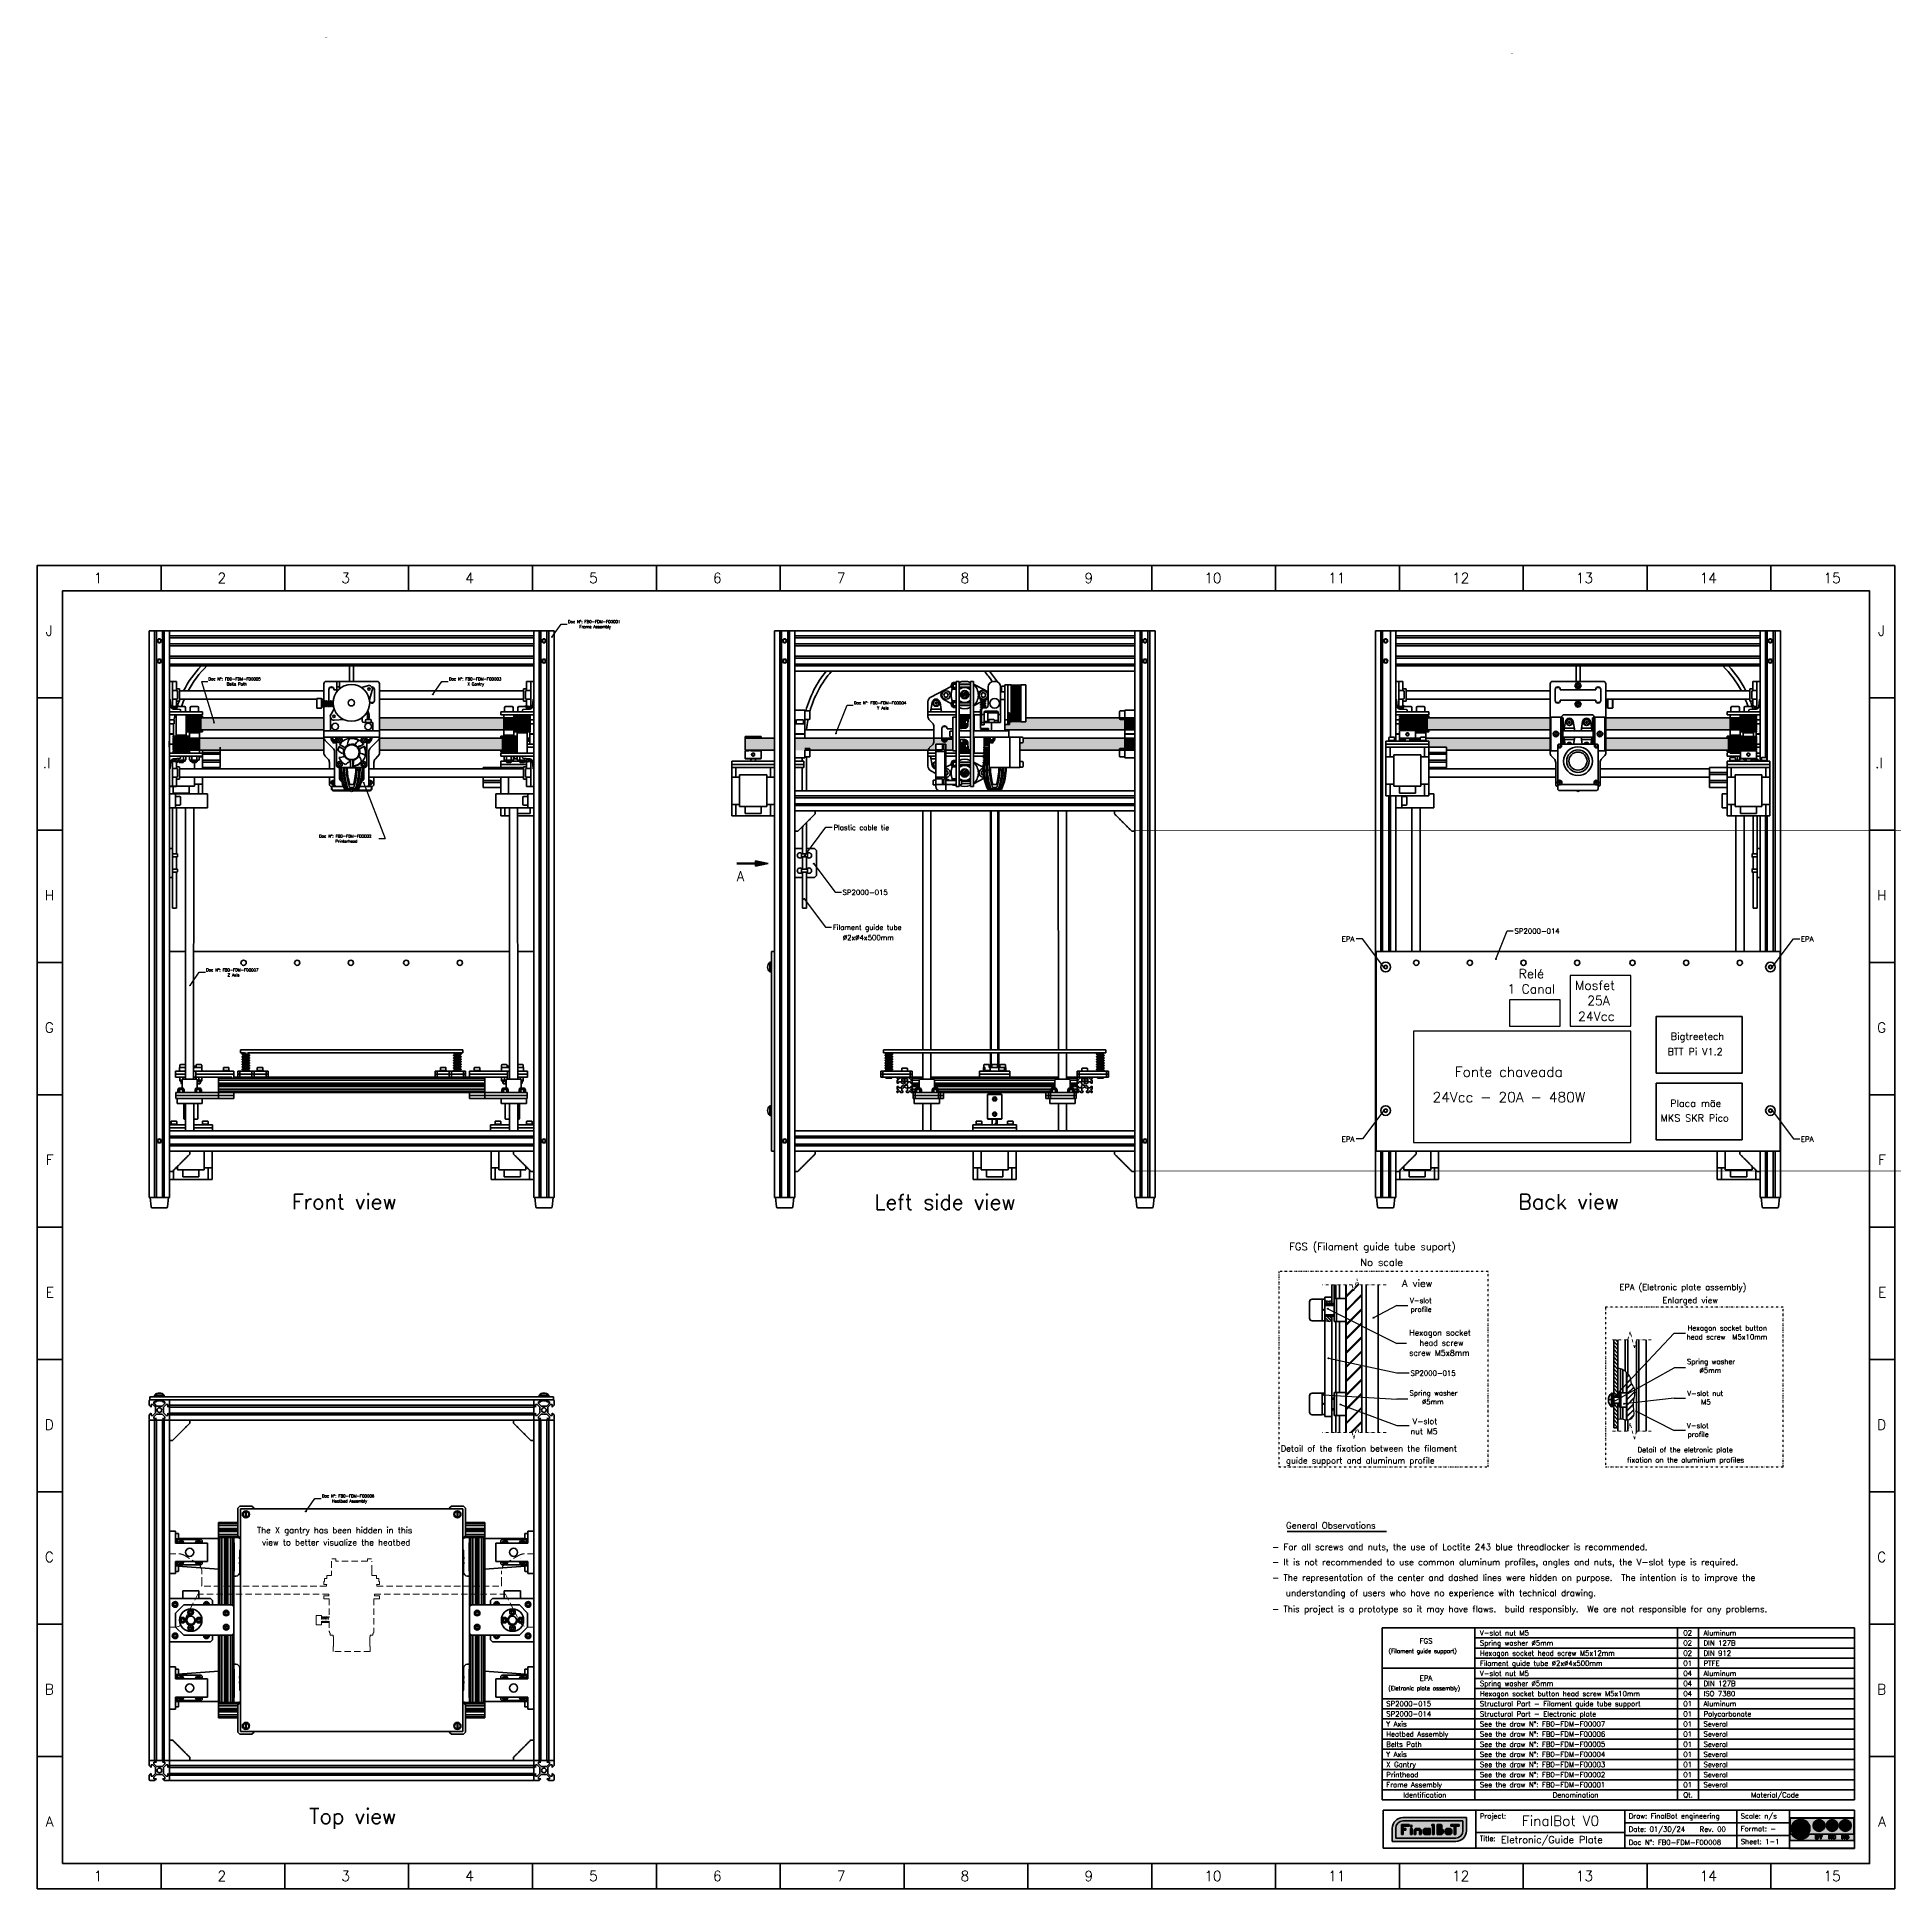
# Model space of a CAD drawing. Extents: x 21664 to 23500, y -5995 to -4166.
import ezdxf

# ---------------------------------------------------------------- set-up
doc = ezdxf.new("R2010")
doc.units = 0
for name, pattern in [('CENTER', [50.8, 31.75, -6.35, 6.35, -6.35]), ('DASHDOTTINY', [3.81, 1.905, -0.9525, 0, -0.9525]), ('DASHED', [19.05, 12.7, -6.35]), ('DIVIDETINY', [4.7625, 1.905, -0.9525, 0, -0.9525, 0, -0.9525])]:
    doc.linetypes.add(name, pattern=pattern)
for name, color, linetype, lineweight in [('Centro', 1, 'CENTER', 15), ('Cooler', 7, 'Continuous', 50), ('Encurtamento', 61, 'DASHDOTTINY', 13), ('Extrusora', 4, 'Continuous', 50), ('Fixação e Transmissão', 5, 'Continuous', 50), ('Fixações', 140, 'Continuous', 50), ('Guias', 30, 'Continuous', 50), ('Hotend', 4, 'Continuous', 50), ('Linha tracejada', 254, 'DASHED', 15), ('Perfis e Cantoneiras', 2, 'Continuous', 50), ('Peças Usinadas', 120, 'Continuous', 50)]:
    doc.layers.add(name, color=color, linetype=linetype, lineweight=lineweight)
for name, color, linetype in [('Cotas', 90, 'Continuous'), ('Detalhe', 132, 'DIVIDETINY'), ('Eletrônico', 7, 'Continuous'), ('Hachura', 9, 'Continuous')]:
    doc.layers.add(name, color=color, linetype=linetype)
doc.layers.add('Motores', color=7, linetype='Continuous', lineweight=50, true_color=0x55ff00)
doc.styles.get("Standard").update_dxf_attribs({"font": 'romans.shx'})

# ---------------------------------------------------------------- blocks, each defined once
blk = doc.blocks.new('Logo CC')
at = {"layer": 'Peças Usinadas'}
h = blk.add_hatch(color=252, dxfattribs=at)
h.dxf.hatch_style = 1
h.paths.add_polyline_path([(20.5, 4.9, 0.414214), (20, 5.3), (-17.2, 5.3, 0.414214), (-17.6, 4.9), (-17.6, -7.9, 0.414214), (-17.2, -8.3), (20, -8.3, 0.414214), (20.5, -7.9), (20.5, 4.9)])
h.paths.add_polyline_path([(-16.6, -4.4), (-17.4, -4.4), (-17.4, 4.9, -0.414214), (-17.2, 5.1), (20, 5.1, -0.414214), (20.3, 4.9), (20.3, -4.4), (-5.8, -4.4, -0.563159), (-16.6, -4.4)], flags=16)
h.paths.add_polyline_path([(-16.7, -1.1, -1), (-5.7, -1.1, -1), (-16.7, -1.1)], flags=0)
h.paths.add_polyline_path([(-2.3, -5.1), (-1.1, -5.1, -0.661969), (-0.9, -6.1, -0.788457), (-1.1, -7.2), (-2.3, -7.2), (-2.3, -5.1)], flags=16)
h.paths.add_polyline_path([(-0.2, -5.1), (0.3, -5.1), (0.8, -6), (1.3, -5.1), (1.8, -5.1), (1, -6.4), (1, -7.3), (0.8, -7.3), (0.5, -7.3), (0.5, -6.4), (-0.2, -5.1)], flags=16)
h.paths.add_polyline_path([(5.6, -5.1), (6, -5.1), (7, -6.4), (7, -5.1), (7.5, -5.1), (7.5, -7.2), (7, -7.2), (6, -5.9), (6, -7.2), (5.6, -7.2), (5.6, -5.1)], flags=16)
h.paths.add_polyline_path([(7.8, -5.7, -0.213732), (8.5, -5.1, -0.134698), (9.1, -5.1, -0.397759), (9.7, -5.8), (9.2, -5.8, 0.6511), (8.3, -5.6, 0.22418), (8.3, -6.6, 0.699149), (9.2, -6.5), (9.7, -6.5, -0.390337), (8.8, -7.3, -0.329081), (7.8, -6.6, -0.166195), (7.8, -5.7)], flags=16)
h.paths.add_polyline_path([(13.3, -5.1), (13.8, -5.1), (14.7, -6.4), (14.7, -5.1), (15.2, -5.1), (15.2, -7.2), (14.7, -7.2), (13.8, -5.9), (13.8, -7.2), (13.3, -7.2), (13.3, -5.1)], flags=16)
h.paths.add_polyline_path([(15.7, -5.1), (16.6, -5.1, -0.863396), (16.6, -7.2), (15.7, -7.2), (15.7, -5.1)], flags=16)
h.paths.add_polyline_path([(16, -5.5), (16.6, -5.5, -0.611418), (16.6, -6.9), (16, -6.9), (16, -5.5)], flags=0)
h.paths.add_polyline_path([(-1.8, -5.4), (-1.3, -5.4, -0.888745), (-1.3, -5.9), (-1.8, -5.9), (-1.8, -5.4)], flags=0)
h.paths.add_polyline_path([(-1.8, -6.4), (-1.2, -6.4, -0.888745), (-1.2, -6.9), (-1.8, -6.9), (-1.8, -6.4)], flags=0)
h.paths.add_polyline_path([(-6.8, -1.1, -1), (-15.6, -1.1, -1), (-6.8, -1.1)], flags=0)
h.paths.add_polyline_path([(3.1, 0.7, -1), (-3.8, 0.7, -1), (3.1, 0.7)], flags=0)
h.paths.add_polyline_path([(2.6, 0.7, -1), (-3.3, 0.7, -1), (2.6, 0.7)], flags=0)
h.paths.add_polyline_path([(-1.1, 1.4, -0.414214), (-0.9, 1.6), (-0.3, 1.6), (0.2, 1.6, -0.414213), (0.4, 1.4), (0.4, 0), (0, 0), (0, -1.5), (-0.3, -1.5), (-0.7, -1.5), (-0.7, 0), (-1.1, 0), (-1.1, 1.4)], flags=0)
h.paths.add_polyline_path([(10.9, 0.7, -1), (4, 0.7, -1), (10.9, 0.7)], flags=0)
h.paths.add_polyline_path([(4.7, 1.8), (6.7, 0.9, 0.109981), (8.1, 0.2, -0.673703), (8.2, -0.1, -0.259108), (6.8, -0.2), (6.5, -0.5, 0.155874), (7.4, -0.9), (7.4, -1.3), (7.6, -1.3), (7.6, -0.9, 0.142846), (8.5, -0.6, 0.147289), (8.8, 0), (10.1, -0.6, -0.962523), (4.7, 1.8)], flags=0)
h.paths.add_polyline_path([(7.3, 1.7, -0.154068), (8.2, 1.7), (8.4, 2, 0.096441), (7.6, 2.2), (7.6, 2.8), (7.4, 2.8), (7.4, 2.3, 0.305146), (6.4, 1.6), (5, 2.2, -0.876811), (10.3, -0.2), (7.3, 1.2, -0.730169), (7.3, 1.7)], flags=0)
h.paths.add_polyline_path([(18.7, 0.7, -1), (11.8, 0.7, -1), (18.7, 0.7)], flags=0)
h.paths.add_polyline_path([(18.2, 0.7, -1), (12.3, 0.7, -1), (18.2, 0.7)], flags=0)
h.paths.add_polyline_path([(14.1, 1.4), (16.6, 1.4), (16.6, 1), (14.1, 1), (14.1, 1.4)], flags=0)
h.paths.add_polyline_path([(-11.3, -0.2), (-11.9, -0.5, 0.450891), (-13.1, -0.3, 0.349848), (-13, -2, 0.361747), (-11.8, -1.7), (-11.3, -2.1, -0.517788), (-13.9, -2.3, -0.339698), (-13.9, -0.1, -0.489965), (-11.3, -0.2)], flags=0)
h.paths.add_polyline_path([(-8.1, -0.2), (-8.7, -0.5, 0.450891), (-10, -0.3, 0.349848), (-9.9, -2, 0.361747), (-8.6, -1.7), (-8.2, -2.1, -0.517788), (-10.7, -2.3, -0.339698), (-10.7, -0.1, -0.489965), (-8.1, -0.2)], flags=0)
h.paths.add_polyline_path([(14.1, 0.3), (16.6, 0.3), (16.6, -0.2), (14.1, -0.2), (14.1, 0.3)], flags=0)
h.paths.add_polyline_path([(0, 2.4, -1), (-0.7, 2.4, -1), (0, 2.4)], flags=0)
h = blk.add_hatch(color=254, dxfattribs=at)
h.dxf.hatch_style = 1
h.paths.add_polyline_path([(20.3, 4.9, 0.414214), (20, 5.1), (-17.2, 5.1, 0.414214), (-17.4, 4.9), (-17.4, -4.4), (-16.6, -4.4, 0.563159), (-5.8, -4.4), (20.3, -4.4), (20.3, 4.9)])
h.paths.add_polyline_path([(-5.7, -1.1, -1), (-16.7, -1.1, -1), (-5.7, -1.1)], flags=16)
h.paths.add_polyline_path([(-6.8, -1.1, -1), (-15.6, -1.1, -1), (-6.8, -1.1)], flags=0)
h.paths.add_polyline_path([(3.1, 0.7, -1), (-3.8, 0.7, -1), (3.1, 0.7)], flags=16)
h.paths.add_polyline_path([(2.6, 0.7, -1), (-3.3, 0.7, -1), (2.6, 0.7)], flags=0)
h.paths.add_polyline_path([(-1.1, 1.4, -0.414214), (-0.9, 1.6), (-0.3, 1.6), (0.2, 1.6, -0.414213), (0.4, 1.4), (0.4, 0), (0, 0), (0, -1.5), (-0.3, -1.5), (-0.7, -1.5), (-0.7, 0), (-1.1, 0), (-1.1, 1.4)], flags=0)
h.paths.add_polyline_path([(10.9, 0.7, -1), (4, 0.7, -1), (10.9, 0.7)], flags=16)
h.paths.add_polyline_path([(4.7, 1.8), (6.7, 0.9, 0.109981), (8.1, 0.2, -0.673703), (8.2, -0.1, -0.259108), (6.8, -0.2), (6.5, -0.5, 0.155874), (7.4, -0.9), (7.4, -1.3), (7.6, -1.3), (7.6, -0.9, 0.142846), (8.5, -0.6, 0.147289), (8.8, 0), (10.1, -0.6, -0.962523), (4.7, 1.8)], flags=0)
h.paths.add_polyline_path([(7.3, 1.7, -0.154068), (8.2, 1.7), (8.4, 2, 0.096441), (7.6, 2.2), (7.6, 2.8), (7.4, 2.8), (7.4, 2.3, 0.305146), (6.4, 1.6), (5, 2.2, -0.876811), (10.3, -0.2), (7.3, 1.2, -0.730169), (7.3, 1.7)], flags=0)
h.paths.add_polyline_path([(18.7, 0.7, -1), (11.8, 0.7, -1), (18.7, 0.7)], flags=16)
h.paths.add_polyline_path([(18.2, 0.7, -1), (12.3, 0.7, -1), (18.2, 0.7)], flags=0)
h.paths.add_polyline_path([(14.1, 1.4), (16.6, 1.4), (16.6, 1), (14.1, 1), (14.1, 1.4)], flags=0)
h.paths.add_polyline_path([(-11.3, -0.2), (-11.9, -0.5, 0.450891), (-13.1, -0.3, 0.349848), (-13, -2, 0.361747), (-11.8, -1.7), (-11.3, -2.1, -0.517788), (-13.9, -2.3, -0.339698), (-13.9, -0.1, -0.489965), (-11.3, -0.2)], flags=0)
h.paths.add_polyline_path([(-8.1, -0.2), (-8.7, -0.5, 0.450891), (-10, -0.3, 0.349848), (-9.9, -2, 0.361747), (-8.6, -1.7), (-8.2, -2.1, -0.517788), (-10.7, -2.3, -0.339698), (-10.7, -0.1, -0.489965), (-8.1, -0.2)], flags=0)
h.paths.add_polyline_path([(14.1, 0.3), (16.6, 0.3), (16.6, -0.2), (14.1, -0.2), (14.1, 0.3)], flags=0)
h.paths.add_polyline_path([(0, 2.4, -1), (-0.7, 2.4, -1), (0, 2.4)], flags=0)
h = blk.add_hatch(color=252, dxfattribs=at)
h.dxf.hatch_style = 1
h.paths.add_polyline_path([(-5.7, -1.1, 1), (-16.7, -1.1, 1), (-5.7, -1.1)])
h.paths.add_polyline_path([(-15.6, -1.1, -1), (-6.8, -1.1, -1), (-15.6, -1.1)], flags=16)
h.paths.add_polyline_path([(-13.9, -0.1, -0.489965), (-11.3, -0.2), (-11.9, -0.5, 0.450891), (-13.1, -0.3, 0.349848), (-13, -2, 0.361747), (-11.8, -1.7), (-11.3, -2.1, -0.517788), (-13.9, -2.3, -0.339698), (-13.9, -0.1)], flags=0)
h.paths.add_polyline_path([(-10.7, -0.1, -0.489965), (-8.1, -0.2), (-8.7, -0.5, 0.450891), (-10, -0.3, 0.349848), (-9.9, -2, 0.361747), (-8.6, -1.7), (-8.2, -2.1, -0.517788), (-10.7, -2.3, -0.339698), (-10.7, -0.1)], flags=0)
h = blk.add_hatch(color=7, dxfattribs=at)
h.dxf.hatch_style = 1
h.paths.add_polyline_path([(-6.8, -1.1, 1), (-15.6, -1.1, 1), (-6.8, -1.1)])
h.paths.add_polyline_path([(-13.9, -0.1, -0.489965), (-11.3, -0.2), (-11.9, -0.5, 0.450891), (-13.1, -0.3, 0.349848), (-13, -2, 0.361747), (-11.8, -1.7), (-11.3, -2.1, -0.517788), (-13.9, -2.3, -0.339698), (-13.9, -0.1)], flags=16)
h.paths.add_polyline_path([(-10.7, -0.1, -0.489965), (-8.1, -0.2), (-8.7, -0.5, 0.450891), (-10, -0.3, 0.349848), (-9.9, -2, 0.361747), (-8.6, -1.7), (-8.2, -2.1, -0.517788), (-10.7, -2.3, -0.339698), (-10.7, -0.1)], flags=16)
h = blk.add_hatch(color=252, dxfattribs=at)
h.dxf.hatch_style = 1
h.paths.add_polyline_path([(-11.3, -2.1), (-11.8, -1.7, -0.361747), (-13, -2, -0.349848), (-13.1, -0.3, -0.450891), (-11.9, -0.5), (-11.3, -0.2, 0.489965), (-13.9, -0.1, 0.339698), (-13.9, -2.3, 0.517788), (-11.3, -2.1)])
h = blk.add_hatch(color=252, dxfattribs=at)
h.dxf.hatch_style = 1
h.paths.add_polyline_path([(-8.2, -2.1), (-8.6, -1.7, -0.361747), (-9.9, -2, -0.349848), (-10, -0.3, -0.450891), (-8.7, -0.5), (-8.1, -0.2, 0.489965), (-10.7, -0.1, 0.339698), (-10.7, -2.3, 0.517788), (-8.2, -2.1)])
h = blk.add_hatch(color=252, dxfattribs=at)
h.dxf.hatch_style = 1
h.paths.add_polyline_path([(3.1, 0.7, 1), (-3.8, 0.7, 1), (3.1, 0.7)])
h.paths.add_polyline_path([(2.6, 0.7, -1), (-3.3, 0.7, -1), (2.6, 0.7)], flags=16)
h.paths.add_polyline_path([(-0.9, 1.6), (-0.3, 1.6), (0.2, 1.6, -0.414213), (0.4, 1.4), (0.4, 0), (0, 0), (0, -1.5), (-0.3, -1.5), (-0.7, -1.5), (-0.7, 0), (-1.1, 0), (-1.1, 1.4, -0.414214), (-0.9, 1.6)], flags=0)
h.paths.add_polyline_path([(0, 2.4, -1), (-0.7, 2.4, -1), (0, 2.4)], flags=0)
h = blk.add_hatch(color=7, dxfattribs=at)
h.dxf.hatch_style = 1
h.paths.add_polyline_path([(2.6, 0.7, 1), (-3.3, 0.7, 1), (2.6, 0.7)])
h.paths.add_polyline_path([(-0.9, 1.6), (-0.3, 1.6), (0.2, 1.6, -0.414213), (0.4, 1.4), (0.4, 0), (0, 0), (0, -1.5), (-0.3, -1.5), (-0.7, -1.5), (-0.7, 0), (-1.1, 0), (-1.1, 1.4, -0.414214), (-0.9, 1.6)], flags=16)
h.paths.add_polyline_path([(0, 2.4, -1), (-0.7, 2.4, -1), (0, 2.4)], flags=16)
h = blk.add_hatch(color=252, dxfattribs=at)
h.dxf.hatch_style = 1
h.paths.add_polyline_path([(0.4, 1.4, 0.414214), (0.2, 1.6), (-0.3, 1.6), (-0.9, 1.6, 0.414214), (-1.1, 1.4), (-1.1, 0), (-0.7, 0), (-0.7, -1.5), (-0.3, -1.5), (0, -1.5), (0, 0), (0.4, 0), (0.4, 1.4)])
h = blk.add_hatch(color=252, dxfattribs=at)
h.dxf.hatch_style = 1
h.paths.add_polyline_path([(0, 2.4, 1), (-0.7, 2.4, 1), (0, 2.4)])
h = blk.add_hatch(color=252, dxfattribs=at)
h.dxf.hatch_style = 1
h.paths.add_polyline_path([(10.9, 0.7, 1), (4, 0.7, 1), (10.9, 0.7)])
h.paths.add_polyline_path([(4.7, 1.8), (6.7, 0.9, 0.109981), (8.1, 0.2, -0.673703), (8.2, -0.1, -0.259108), (6.8, -0.2), (6.5, -0.5, 0.155874), (7.4, -0.9), (7.4, -1.3), (7.6, -1.3), (7.6, -0.9, 0.142846), (8.5, -0.6, 0.147289), (8.8, 0), (10.1, -0.6, -0.962523), (4.7, 1.8)], flags=16)
h.paths.add_polyline_path([(10.3, -0.2), (7.3, 1.2, -0.730169), (7.3, 1.7, -0.154068), (8.2, 1.7), (8.4, 2, 0.096441), (7.6, 2.2), (7.6, 2.8), (7.4, 2.8), (7.4, 2.3, 0.305146), (6.4, 1.6), (5, 2.2, -0.876811), (10.3, -0.2)], flags=16)
h = blk.add_hatch(color=7, dxfattribs=at)
h.dxf.hatch_style = 1
h.paths.add_polyline_path([(6.7, 0.9), (4.7, 1.8, 0.962523), (10.1, -0.6), (8.8, 0, -0.147289), (8.5, -0.6, -0.142846), (7.6, -0.9), (7.6, -1.3), (7.4, -1.3), (7.4, -0.9, -0.155874), (6.5, -0.5), (6.8, -0.2, 0.259108), (8.2, -0.1, 0.673703), (8.1, 0.2, -0.109981), (6.7, 0.9)])
h = blk.add_hatch(color=7, dxfattribs=at)
h.dxf.hatch_style = 1
h.paths.add_polyline_path([(7.4, 2.8), (7.6, 2.8), (7.6, 2.2, -0.096441), (8.4, 2), (8.2, 1.7, 0.154068), (7.3, 1.7, 0.730169), (7.3, 1.2), (10.3, -0.2, 0.876811), (5, 2.2), (6.4, 1.6, -0.305146), (7.4, 2.3), (7.4, 2.8)])
h = blk.add_hatch(color=252, dxfattribs=at)
h.dxf.hatch_style = 1
h.paths.add_polyline_path([(18.7, 0.7, 1), (11.8, 0.7, 1), (18.7, 0.7)])
h.paths.add_polyline_path([(18.2, 0.7, -1), (12.3, 0.7, -1), (18.2, 0.7)], flags=16)
h.paths.add_polyline_path([(14.1, 1.4), (16.6, 1.4), (16.6, 1), (14.1, 1), (14.1, 1.4)], flags=0)
h.paths.add_polyline_path([(14.1, 0.3), (16.6, 0.3), (16.6, -0.2), (14.1, -0.2), (14.1, 0.3)], flags=0)
h = blk.add_hatch(color=7, dxfattribs=at)
h.dxf.hatch_style = 1
h.paths.add_polyline_path([(12.3, 0.7, 1), (18.2, 0.7, 1), (12.3, 0.7)])
h.paths.add_polyline_path([(14.1, 1.4), (16.6, 1.4), (16.6, 1), (14.1, 1), (14.1, 1.4)], flags=16)
h.paths.add_polyline_path([(14.1, 0.3), (16.6, 0.3), (16.6, -0.2), (14.1, -0.2), (14.1, 0.3)], flags=16)
h = blk.add_hatch(color=252, dxfattribs=at)
h.dxf.hatch_style = 1
h.paths.add_polyline_path([(16.6, 1.4), (14.1, 1.4), (14.1, 1), (16.6, 1), (16.6, 1.4)])
h = blk.add_hatch(color=252, dxfattribs=at)
h.dxf.hatch_style = 1
h.paths.add_polyline_path([(16.6, 0.3), (14.1, 0.3), (14.1, -0.2), (16.6, -0.2), (16.6, 0.3)])
h = blk.add_hatch(color=7, dxfattribs=at)
h.dxf.hatch_style = 1
h.paths.add_polyline_path([(-0.9, -6.1, 0.661969), (-1.1, -5.1), (-2.3, -5.1), (-2.3, -7.2), (-1.1, -7.2, 0.788457), (-0.9, -6.1)])
h.paths.add_polyline_path([(-1.8, -5.4), (-1.3, -5.4, -0.888745), (-1.3, -5.9), (-1.8, -5.9), (-1.8, -5.4)], flags=16)
h.paths.add_polyline_path([(-1.8, -6.4), (-1.2, -6.4, -0.888745), (-1.2, -6.9), (-1.8, -6.9), (-1.8, -6.4)], flags=16)
h = blk.add_hatch(color=252, dxfattribs=at)
h.dxf.hatch_style = 1
h.paths.add_polyline_path([(-1.3, -5.4), (-1.8, -5.4), (-1.8, -5.9), (-1.3, -5.9, 0.888745), (-1.3, -5.4)])
h = blk.add_hatch(color=252, dxfattribs=at)
h.dxf.hatch_style = 1
h.paths.add_polyline_path([(-1.2, -6.4), (-1.8, -6.4), (-1.8, -6.9), (-1.2, -6.9, 0.888745), (-1.2, -6.4)])
h = blk.add_hatch(color=7, dxfattribs=at)
h.dxf.hatch_style = 1
h.paths.add_polyline_path([(1.8, -5.1), (1.3, -5.1), (0.8, -6), (0.3, -5.1), (-0.2, -5.1), (0.5, -6.4), (0.5, -7.3), (0.8, -7.3), (1, -7.3), (1, -6.4), (1.8, -5.1)])
h = blk.add_hatch(color=7, dxfattribs=at)
h.dxf.hatch_style = 1
h.paths.add_polyline_path([(7.5, -5.1), (7, -5.1), (7, -6.4), (6, -5.1), (5.6, -5.1), (5.6, -7.2), (6, -7.2), (6, -5.9), (7, -7.2), (7.5, -7.2), (7.5, -5.1)])
h = blk.add_hatch(color=7, dxfattribs=at)
h.dxf.hatch_style = 1
h.paths.add_polyline_path([(9.7, -6.5), (9.2, -6.5, -0.699149), (8.3, -6.6, -0.22418), (8.3, -5.6, -0.6511), (9.2, -5.8), (9.7, -5.8, 0.397759), (9.1, -5.1, 0.134698), (8.5, -5.1, 0.213732), (7.8, -5.7, 0.166195), (7.8, -6.6, 0.329081), (8.8, -7.3, 0.390337), (9.7, -6.5)])
h = blk.add_hatch(color=7, dxfattribs=at)
h.dxf.hatch_style = 1
h.paths.add_polyline_path([(15.2, -5.1), (14.7, -5.1), (14.7, -6.4), (13.8, -5.1), (13.3, -5.1), (13.3, -7.2), (13.8, -7.2), (13.8, -5.9), (14.7, -7.2), (15.2, -7.2), (15.2, -5.1)])
h = blk.add_hatch(color=7, dxfattribs=at)
h.dxf.hatch_style = 1
h.paths.add_polyline_path([(16.6, -5.1), (15.7, -5.1), (15.7, -7.2), (16.6, -7.2, 0.863396), (16.6, -5.1)])
h.paths.add_polyline_path([(16, -5.5), (16.6, -5.5, -0.611418), (16.6, -6.9), (16, -6.9), (16, -5.5)], flags=16)
h = blk.add_hatch(color=252, dxfattribs=at)
h.dxf.hatch_style = 1
h.paths.add_polyline_path([(16.6, -5.5), (16, -5.5), (16, -6.9), (16.6, -6.9, 0.611418), (16.6, -5.5)])
for p, q in [((-17.8, 9.8), (-17.8, -12.9)), ((-17.8, 9.8), (20.7, 9.8)), ((20.7, 9.8), (20.7, -12.9)), ((20.7, -12.9), (-17.8, -12.9))]:
    blk.add_line(p, q, dxfattribs=at)
at = {"layer": 'Peças Usinadas', "color": 252}
for p, q in [((-17.6, 4.9), (-17.6, -7.9)), ((-17.4, 4.9), (-17.4, -4.4)), ((-17.2, 5.3), (20, 5.3)), ((-17.2, 5.1), (20, 5.1)), ((-1.1, 0), (-1.1, 1.4)), ((-0.7, 0), (-1.1, 0)), ((-0.9, 1.6), (-0.3, 1.6)), ((-0.7, -1.5), (-0.7, 0)), ((0.2, 1.6), (-0.3, 1.6)), ((0, 0), (0.4, 0)), ((0, -1.5), (0, 0)), ((0.4, 0), (0.4, 1.4)), ((4.7, 1.8), (6.7, 0.9)), ((5, 2.2), (6.4, 1.6)), ((7.3, 1.2), (10.3, -0.2)), ((8.2, 1.7), (8.4, 2)), ((20.3, -4.4), (20.3, 4.9)), ((20.5, -7.9), (20.5, 4.9)), ((-17.4, -4.4), (-16.6, -4.4)), ((20, -8.3), (-17.2, -8.3)), ((-11.3, -0.2), (-11.9, -0.5)), ((-11.3, -2.1), (-11.8, -1.7)), ((-8.1, -0.2), (-8.7, -0.5)), ((-8.2, -2.1), (-8.6, -1.7)), ((-5.8, -4.4), (20.3, -4.4)), ((-2.3, -5.1), (-1.1, -5.1)), ((-2.3, -7.2), (-2.3, -5.1)), ((-2.3, -7.2), (-1.1, -7.2)), ((-1.8, -5.9), (-1.8, -5.4)), ((-1.8, -5.4), (-1.3, -5.4)), ((-1.8, -5.9), (-1.3, -5.9)), ((-1.8, -6.4), (-1.2, -6.4)), ((-1.8, -6.9), (-1.8, -6.4)), ((-1.8, -6.9), (-1.2, -6.9)), ((-0.3, -1.5), (-0.7, -1.5)), ((-0.3, -1.5), (0, -1.5)), ((-0.2, -5.1), (0.3, -5.1)), ((0.5, -6.4), (-0.2, -5.1)), ((0.8, -6), (0.3, -5.1)), ((0.5, -7.3), (0.5, -6.4)), ((0.5, -7.3), (0.8, -7.3)), ((0.8, -6), (1.3, -5.1)), ((1, -7.3), (0.8, -7.3)), ((1, -6.4), (1.8, -5.1)), ((1, -7.3), (1, -6.4)), ((1.8, -5.1), (1.3, -5.1)), ((5.6, -5.1), (6, -5.1)), ((5.6, -7.2), (5.6, -5.1)), ((5.6, -7.2), (6, -7.2)), ((6, -5.1), (7, -6.4)), ((6, -5.9), (7, -7.2)), ((6, -7.2), (6, -5.9)), ((6.5, -0.5), (6.8, -0.2)), ((7, -6.4), (7, -5.1)), ((7, -5.1), (7.5, -5.1)), ((7, -7.2), (7.5, -7.2)), ((7.5, -7.2), (7.5, -5.1)), ((8.8, 0), (10.1, -0.6)), ((9.2, -5.8), (9.7, -5.8)), ((9.2, -6.5), (9.7, -6.5)), ((13.3, -5.1), (13.8, -5.1)), ((13.3, -7.2), (13.3, -5.1)), ((13.3, -7.2), (13.8, -7.2)), ((13.8, -5.1), (14.7, -6.4)), ((13.8, -5.9), (14.7, -7.2)), ((13.8, -7.2), (13.8, -5.9)), ((14.7, -6.4), (14.7, -5.1)), ((14.7, -5.1), (15.2, -5.1)), ((14.7, -7.2), (15.2, -7.2)), ((15.2, -7.2), (15.2, -5.1)), ((15.7, -5.1), (16.6, -5.1)), ((15.7, -7.2), (15.7, -5.1)), ((15.7, -7.2), (16.6, -7.2)), ((16.6, -5.5), (16, -5.5)), ((16, -6.9), (16, -5.5)), ((16.6, -6.9), (16, -6.9))]:
    blk.add_line(p, q, dxfattribs=at)
at = {"layer": 'Peças Usinadas', "color": 252, "flags": 128}
for points in [[(7.6, 2.2), (7.6, 2.8), (7.4, 2.8), (7.4, 2.3)], [(7.4, -1.3), (7.6, -1.3), (7.6, -0.9)], [(7.4, -0.9), (7.4, -1.3)]]:
    blk.add_lwpolyline(points, dxfattribs=at)
for points in [[(14.1, 1.4), (16.6, 1.4), (16.6, 1), (14.1, 1)], [(14.1, 0.3), (16.6, 0.3), (16.6, -0.2), (14.1, -0.2)]]:
    blk.add_lwpolyline(points, close=True, dxfattribs=at)
at = {"layer": 'Peças Usinadas', "color": 252}
for centre, radius in [((-11.2, -1.1), 5.47), ((-11.2, -1.1), 4.44), ((-0.3, 0.7), 3.47), ((-0.3, 0.7), 2.93), ((-0.3, 2.4), 0.394), ((7.5, 0.7), 3.47), ((15.3, 0.7), 3.47), ((15.3, 0.7), 2.93)]:
    blk.add_circle(centre, radius, dxfattribs=at)
for centre, radius, start, end in [((-17.2, 4.9), 0.44, 90, 180), ((-17.2, 4.9), 0.25, 90, 180), ((-12.6, -1.1), 1.65, 35.899, 140.312), ((-9.5, -1.1), 1.65, 35.899, 140.312), ((-0.9, 1.4), 0.2, 90, 180), ((0.2, 1.4), 0.2, 360, 90), ((7.5, 0.7), 2.93, 157.5777, 333.2017), ((7.5, 0.7), 2.93, 342.9005, 147.879), ((7.4, 1.2), 1.04, 92.4066, 160.2839), ((9, 3.7), 3.61, 230.0829, 255.1878), ((7.4, 1.5), 0.274, 100.5329, 245.0759), ((7.6, 0.4), 1.38, 67.9424, 102.9766), ((7.3, 0), 2.22, 59.7313, 81.7659), ((8, 0), 0.197, 307.7598, 83.633), ((20, 4.9), 0.44, 360, 90), ((20, 4.9), 0.25, 360, 90), ((-17.2, -7.9), 0.44, 180, 270), ((-11.2, -1.1), 6.26, 211.2271, 328.7729), ((-12.4, -1.2), 1.81, 143.2776, 218.3278), ((-12.7, -1.3), 1.57, 220.4297, 329.9279), ((-12, -1.1), 1.32, 145.1635, 222.2927), ((-12.6, -1), 0.834, 32.2581, 129.3387), ((-12.6, -1.1), 0.977, 242.5501, 322.0999), ((-9.3, -1.2), 1.81, 143.2776, 218.3278), ((-9.5, -1.3), 1.57, 220.4297, 329.9279), ((-8.9, -1.1), 1.32, 145.1635, 222.2927), ((-9.4, -1), 0.834, 32.2581, 129.3387), ((-9.4, -1.1), 0.977, 242.5501, 322.0999), ((-1.3, -5.7), 0.246, 276.7421, 83.2579), ((-1.2, -6.6), 0.246, 276.7421, 83.2579), ((-1.2, -5.6), 0.563, 307.4065, 81.4197), ((-1.1, -6.6), 0.605, 272.1182, 65.1353), ((7.5, 0.7), 1.58, 229.3802, 264.8188), ((7.4, 1.1), 1.41, 242.197, 300.3024), ((7.5, 0.7), 1.58, 273.4515, 305.9694), ((9.1, -6.2), 1.39, 161.3638, 199.108), ((8.9, -6.2), 1.14, 111.2202, 159.478), ((8.8, -6.3), 0.992, 199.5295, 272.3911), ((9.3, -6.1), 1.12, 152.4639, 203.0066), ((8.7, -5.9), 0.504, 10.3325, 142.6051), ((8.8, -6.4), 0.498, 202.1633, 342.0005), ((7.7, 0.2), 1.05, 312.6699, 346.185), ((8.8, -6.2), 1.17, 74.3385, 105.0244), ((8.8, -6.4), 0.878, 267.2945, 352.5847), ((9, -5.8), 0.705, 356.0828, 82.8454), ((16.4, -6.2), 1.06, 278.3856, 81.6144), ((16.2, -6.2), 0.813, 297.1152, 62.8848), ((20, -7.9), 0.44, 270, 360)]:
    blk.add_arc(centre, radius, start, end, dxfattribs=at)
blk = doc.blocks.new('Logo CC 2')
at = {"layer": 'Peças Usinadas', "xscale": 1.666839599609375, "yscale": 1.666839599609375, "zscale": 1.666839599609375}
blk.add_blockref('Logo CC', (-0.7, 0), dxfattribs=at)
blk = doc.blocks.new('Logo FinalBot')
at = {"layer": 'Peças Usinadas'}
h = blk.add_hatch(color=160, dxfattribs=at)
h.dxf.hatch_style = 1
h.paths.add_polyline_path([(20.1, -3.7), (20.1, 4), (-16.8, 4, 0.414214), (-23, -2.2), (-23, -9.9), (13.9, -9.9, 0.414214), (20.1, -3.7)])
h.paths.add_polyline_path([(-16.8, 2), (18.1, 2), (18.1, -3.7, -0.414214), (13.9, -7.9), (-21, -7.9), (-21, -2.2, -0.414214), (-16.8, 2)], flags=16)
h.paths.add_polyline_path([(-17.7, 0), (-13.2, 0), (-13.2, -1), (-16.7, -1), (-16.7, -2.4), (-15.2, -2.4), (-15.2, -3.4), (-16.7, -3.4), (-16.7, -5.9), (-17.7, -5.9), (-17.7, 0)], flags=0)
h.paths.add_polyline_path([(0, 0), (1.4, 0), (1.4, -5.9), (0.4, -5.9), (0.4, -0.9), (0, -0.9), (0, 0)], flags=0)
h.paths.add_polyline_path([(-11.5, -1, -1), (-12.5, -1, -1), (-11.5, -1)], flags=0)
h.paths.add_polyline_path([(3, 0), (4.7, 0, -0.004522), (4.7, 0, -0.411567), (5.9, -1.2), (5.9, -2, -0.084636), (5.8, -2.4, -0.287129), (6.6, -3.6), (6.6, -4.6, -0.414214), (5.3, -5.9), (3, -5.9), (3, 0)], flags=0)
h.paths.add_polyline_path([(-12.5, -2.3), (-11.5, -2.3), (-11.5, -5.9), (-12.5, -5.9), (-12.5, -2.3)], flags=0)
h.paths.add_polyline_path([(-10.3, -3.6, -0.414214), (-9, -2.3), (-7.5, -2.3, -0.414213), (-6.2, -3.6), (-6.2, -5.9), (-7.2, -5.9), (-7.2, -3.6, 0.414214), (-7.5, -3.3), (-9, -3.3, 0.414214), (-9.3, -3.6), (-9.3, -5.9), (-10.3, -5.9), (-10.3, -3.6)], flags=0)
h.paths.add_polyline_path([(-5.1, -4.1, -0.414214), (-3.3, -2.3), (-2.8, -2.3, -0.11565), (-2, -2.5), (-2, -2.3), (-1, -2.3), (-1, -5.9), (-2, -5.9), (-2, -5.7, -0.114336), (-2.8, -5.9), (-3.3, -5.9, -0.411757), (-5.1, -4.1)], flags=0)
h.paths.add_polyline_path([(-4.1, -4.1, -0.414214), (-3.3, -3.3), (-2.8, -3.3, -0.414213), (-2, -4.1), (-2, -4.2, -0.37241), (-2.8, -4.9), (-3.3, -4.9, -0.40873), (-4.1, -4.1)], flags=0)
h.paths.add_polyline_path([(4, -3.3), (5.3, -3.3, -0.414214), (5.6, -3.6), (5.6, -4.6, -0.414214), (5.3, -4.9), (4, -4.9), (4, -3.3)], flags=0)
h.paths.add_polyline_path([(7.6, -4.1, -0.414214), (9.4, -2.3), (9.9, -2.3, -0.414214), (11.7, -4.1, -0.411757), (9.9, -5.9), (9.4, -5.9, -0.411757), (7.6, -4.1)], flags=0)
h.paths.add_polyline_path([(8.6, -4.1, -0.414214), (9.4, -3.3), (9.9, -3.3, -0.414214), (10.7, -4.1, -0.40873), (9.9, -4.9), (9.4, -4.9, -0.40873), (8.6, -4.1)], flags=0)
h.paths.add_polyline_path([(4, -1), (4.7, -1, -0.007603), (4.7, -1, -0.003081), (4.7, -1, -0.407969), (4.9, -1.2), (4.9, -2, -0.414214), (4.6, -2.3), (4, -2.3), (4, -1)], flags=0)
h = blk.add_hatch(color=7, dxfattribs=at)
h.dxf.hatch_style = 1
h.paths.add_polyline_path([(18.1, 2), (-16.8, 2, 0.414214), (-21, -2.2), (-21, -7.9), (13.9, -7.9, 0.414214), (18.1, -3.7), (18.1, 2)])
h.paths.add_polyline_path([(-17.7, 0), (-13.2, 0), (-13.2, -1), (-16.7, -1), (-16.7, -2.4), (-15.2, -2.4), (-15.2, -3.4), (-16.7, -3.4), (-16.7, -5.9), (-17.7, -5.9), (-17.7, 0)], flags=16)
h.paths.add_polyline_path([(-12.5, -2.3), (-11.5, -2.3), (-11.5, -5.9), (-12.5, -5.9), (-12.5, -2.3)], flags=16)
h.paths.add_polyline_path([(-9, -2.3), (-7.5, -2.3, -0.414213), (-6.2, -3.6), (-6.2, -5.9), (-7.2, -5.9), (-7.2, -3.6, 0.414214), (-7.5, -3.3), (-9, -3.3, 0.414214), (-9.3, -3.6), (-9.3, -5.9), (-10.3, -5.9), (-10.3, -3.6, -0.414214), (-9, -2.3)], flags=16)
h.paths.add_polyline_path([(-3.3, -2.3), (-2.8, -2.3, -0.11565), (-2, -2.5), (-2, -2.3), (-1, -2.3), (-1, -5.9), (-2, -5.9), (-2, -5.7, -0.114336), (-2.8, -5.9), (-3.3, -5.9, -0.411757), (-5.1, -4.1, -0.414214), (-3.3, -2.3)], flags=16)
h.paths.add_polyline_path([(-3.3, -3.3), (-2.8, -3.3, -0.414213), (-2, -4.1), (-2, -4.2, -0.37241), (-2.8, -4.9), (-3.3, -4.9, -0.40873), (-4.1, -4.1, -0.414214), (-3.3, -3.3)], flags=0)
h.paths.add_polyline_path([(0.4, -0.9), (0, -0.9), (0, 0), (1.4, 0), (1.4, -5.9), (0.4, -5.9), (0.4, -0.9)], flags=16)
h.paths.add_polyline_path([(3, 0), (4.7, 0, -0.004522), (4.7, 0, -0.411567), (5.9, -1.2), (5.9, -2, -0.084636), (5.8, -2.4, -0.287129), (6.6, -3.6), (6.6, -4.6, -0.414214), (5.3, -5.9), (3, -5.9), (3, 0)], flags=16)
h.paths.add_polyline_path([(4, -3.3), (5.3, -3.3, -0.414214), (5.6, -3.6), (5.6, -4.6, -0.414214), (5.3, -4.9), (4, -4.9), (4, -3.3)], flags=0)
h.paths.add_polyline_path([(9.4, -2.3), (9.9, -2.3, -0.414214), (11.7, -4.1, -0.411757), (9.9, -5.9), (9.4, -5.9, -0.411757), (7.6, -4.1, -0.414214), (9.4, -2.3)], flags=16)
h.paths.add_polyline_path([(9.4, -3.3), (9.9, -3.3, -0.414214), (10.7, -4.1, -0.40873), (9.9, -4.9), (9.4, -4.9, -0.40873), (8.6, -4.1, -0.414214), (9.4, -3.3)], flags=0)
h.paths.add_polyline_path([(12.9, -1), (11.9, -1), (11.1, -1), (11.1, 0), (15.8, 0), (15.8, -1), (13.9, -1), (13.9, -5.9), (12.9, -5.9), (12.9, -1)], flags=16)
h.paths.add_polyline_path([(-11.5, -1, -1), (-12.5, -1, -1), (-11.5, -1)], flags=16)
h.paths.add_polyline_path([(4, -1), (4.7, -1, -0.007603), (4.7, -1, -0.003081), (4.7, -1, -0.407969), (4.9, -1.2), (4.9, -2, -0.414214), (4.6, -2.3), (4, -2.3), (4, -1)], flags=0)
h = blk.add_hatch(color=160, dxfattribs=at)
h.dxf.hatch_style = 1
h.paths.add_polyline_path([(-15.2, -2.4), (-16.7, -2.4), (-16.7, -1), (-13.2, -1), (-13.2, 0), (-17.7, 0), (-17.7, -5.9), (-16.7, -5.9), (-16.7, -3.4), (-15.2, -3.4), (-15.2, -2.4)])
h = blk.add_hatch(color=160, dxfattribs=at)
h.dxf.hatch_style = 1
h.paths.add_polyline_path([(1.4, 0), (0, 0), (0, -0.9), (0.4, -0.9), (0.4, -5.9), (1.4, -5.9), (1.4, 0)])
h = blk.add_hatch(color=160, dxfattribs=at)
h.dxf.hatch_style = 1
h.paths.add_polyline_path([(6.6, -4.6), (6.6, -3.6, 0.287129), (5.8, -2.4, 0.084636), (5.9, -2), (5.9, -1.2, 0.411567), (4.7, 0), (4.7, 0), (3, 0), (3, -5.9), (5.3, -5.9, 0.414213), (6.6, -4.6)])
h.paths.add_polyline_path([(4, -1), (4.7, -1, -0.007603), (4.7, -1, -0.003081), (4.7, -1, -0.407969), (4.9, -1.2), (4.9, -2, -0.414214), (4.6, -2.3), (4, -2.3), (4, -1)], flags=16)
h.paths.add_polyline_path([(4, -3.3), (5.3, -3.3, -0.414214), (5.6, -3.6), (5.6, -4.6, -0.414214), (5.3, -4.9), (4, -4.9), (4, -3.3)], flags=16)
h = blk.add_hatch(color=160, dxfattribs=at)
h.dxf.hatch_style = 1
h.paths.add_polyline_path([(15.8, 0), (11.1, 0), (11.1, -1), (12.9, -1), (12.9, -5.9), (13.9, -5.9), (13.9, -1), (15.8, -1), (15.8, 0)])
h = blk.add_hatch(color=160, dxfattribs=at)
h.dxf.hatch_style = 1
h.paths.add_polyline_path([(-11.5, -1, 1), (-12.5, -1, 1), (-11.5, -1)])
h = blk.add_hatch(color=160, dxfattribs=at)
h.dxf.hatch_style = 1
h.paths.add_polyline_path([(-11.5, -2.3), (-12.5, -2.3), (-12.5, -5.9), (-11.5, -5.9), (-11.5, -2.3)])
h = blk.add_hatch(color=160, dxfattribs=at)
h.dxf.hatch_style = 1
h.paths.add_polyline_path([(-7.5, -2.3), (-9, -2.3, 0.414214), (-10.3, -3.6), (-10.3, -5.9), (-9.3, -5.9), (-9.3, -3.6, -0.414214), (-9, -3.3), (-7.5, -3.3, -0.414213), (-7.2, -3.6), (-7.2, -5.9), (-6.2, -5.9), (-6.2, -3.6, 0.414214), (-7.5, -2.3)])
h = blk.add_hatch(color=160, dxfattribs=at)
h.dxf.hatch_style = 1
h.paths.add_polyline_path([(-1, -2.3), (-2, -2.3), (-2, -2.5, 0.11565), (-2.8, -2.3), (-3.3, -2.3, 0.414214), (-5.1, -4.1, 0.411757), (-3.3, -5.9), (-2.8, -5.9, 0.114336), (-2, -5.7), (-2, -5.9), (-1, -5.9), (-1, -2.3)])
h.paths.add_polyline_path([(-4.1, -4.1, -0.414214), (-3.3, -3.3), (-2.8, -3.3, -0.414214), (-2, -4.1), (-2, -4.2, -0.37241), (-2.8, -4.9), (-3.3, -4.9, -0.40873), (-4.1, -4.1)], flags=16)
h = blk.add_hatch(color=7, dxfattribs=at)
h.dxf.hatch_style = 1
h.paths.add_polyline_path([(-2.8, -3.3), (-3.3, -3.3, 0.414214), (-4.1, -4.1, 0.40873), (-3.3, -4.9), (-2.8, -4.9, 0.372409), (-2, -4.2), (-2, -4.1, 0.414214), (-2.8, -3.3)])
h = blk.add_hatch(color=7, dxfattribs=at)
h.dxf.hatch_style = 1
h.paths.add_polyline_path([(4.9, -1.2, 0.407969), (4.7, -1), (4.7, -1), (4, -1), (4, -2.3), (4.6, -2.3, 0.414214), (4.9, -2), (4.9, -1.2)])
h = blk.add_hatch(color=7, dxfattribs=at)
h.dxf.hatch_style = 1
h.paths.add_polyline_path([(5.6, -3.6, 0.414214), (5.3, -3.3), (4, -3.3), (4, -4.9), (5.3, -4.9, 0.414214), (5.6, -4.6), (5.6, -3.6)])
h = blk.add_hatch(color=160, dxfattribs=at)
h.dxf.hatch_style = 1
h.paths.add_polyline_path([(11.7, -4.1, 0.414214), (9.9, -2.3), (9.4, -2.3, 0.414214), (7.6, -4.1, 0.411757), (9.4, -5.9), (9.9, -5.9, 0.411757), (11.7, -4.1)])
h.paths.add_polyline_path([(8.6, -4.1, -0.414214), (9.4, -3.3), (9.9, -3.3, -0.414214), (10.7, -4.1, -0.40873), (9.9, -4.9), (9.4, -4.9, -0.40873), (8.6, -4.1)], flags=16)
h = blk.add_hatch(color=7, dxfattribs=at)
h.dxf.hatch_style = 1
h.paths.add_polyline_path([(9.9, -3.3), (9.4, -3.3, 0.414214), (8.6, -4.1, 0.40873), (9.4, -4.9), (9.9, -4.9, 0.40873), (10.7, -4.1, 0.414214), (9.9, -3.3)])
at = {"layer": 'Peças Usinadas', "color": 160}
for p, q in [((-17.7, 0), (-13.2, 0)), ((-17.7, -5.9), (-17.7, 0)), ((20.1, 4), (-16.8, 4)), ((18.1, 2), (-16.8, 2)), ((-13.2, -1), (-13.2, 0)), ((0, 0), (1.4, 0)), ((0, 0), (0, -0.9)), ((1.4, -5.9), (1.4, 0)), ((4.7, 0), (3, 0)), ((3, -5.9), (3, 0)), ((11.1, 0), (15.8, 0)), ((11.1, -1), (11.1, 0)), ((11.1, 0), (15.8, 0)), ((11.1, -1), (11.1, 0)), ((15.8, -1), (15.8, 0)), ((15.8, 0), (15.8, -1)), ((18.1, -3.7), (18.1, 2)), ((20.1, -3.7), (20.1, 4)), ((-23, -2.2), (-23, -9.9)), ((-23, -9.9), (13.9, -9.9)), ((-21, -2.2), (-21, -7.9)), ((-21, -7.9), (13.9, -7.9)), ((-17.7, -5.9), (-16.7, -5.9)), ((-16.7, -2.4), (-16.7, -1)), ((-16.7, -1), (-13.2, -1)), ((-16.7, -2.4), (-15.2, -2.4)), ((-16.7, -3.4), (-15.2, -3.4)), ((-16.7, -5.9), (-16.7, -3.4)), ((-15.2, -3.4), (-15.2, -2.4)), ((-12.5, -2.3), (-11.5, -2.3)), ((-12.5, -5.9), (-12.5, -2.3)), ((-12.5, -5.9), (-11.5, -5.9)), ((-11.5, -5.9), (-11.5, -2.3)), ((-10.3, -5.9), (-10.3, -3.6)), ((-10.3, -5.9), (-9.3, -5.9)), ((-9.3, -5.9), (-9.3, -3.6)), ((-9, -2.3), (-7.5, -2.3)), ((-9, -3.3), (-7.5, -3.3)), ((-7.2, -5.9), (-7.2, -3.6)), ((-7.2, -5.9), (-6.2, -5.9)), ((-6.2, -5.9), (-6.2, -3.6)), ((-3.3, -2.3), (-2.8, -2.3)), ((-3.3, -3.3), (-2.8, -3.3)), ((-3.3, -4.9), (-2.8, -4.9)), ((-3.3, -5.9), (-2.8, -5.9)), ((-2, -2.5), (-2, -2.3)), ((-1, -2.3), (-2, -2.3)), ((-2, -4.2), (-2, -4.1)), ((-2, -5.9), (-2, -5.7)), ((-1, -5.9), (-2, -5.9)), ((-1, -5.9), (-1, -2.3)), ((0.4, -0.9), (0, -0.9)), ((0.4, -5.9), (0.4, -0.9)), ((0.4, -5.9), (1.4, -5.9)), ((3, -5.9), (5.3, -5.9)), ((4.7, -1), (4, -1)), ((4, -2.3), (4, -1)), ((4, -2.3), (4.6, -2.3)), ((4, -4.9), (4, -3.3)), ((4, -3.3), (5.3, -3.3)), ((4, -4.9), (5.3, -4.9)), ((4.9, -1.2), (4.9, -2)), ((5.6, -4.6), (5.6, -3.6)), ((5.9, -1.2), (5.9, -2)), ((6.6, -4.6), (6.6, -3.6)), ((9.4, -2.3), (9.9, -2.3)), ((9.4, -3.3), (9.9, -3.3)), ((9.4, -4.9), (9.9, -4.9)), ((9.4, -5.9), (9.9, -5.9)), ((12.9, -1), (11.1, -1)), ((11.9, -1), (13.7, -1)), ((12.9, -5.9), (12.9, -1)), ((12.9, -5.9), (12.9, -1)), ((12.9, -5.9), (13.9, -5.9)), ((13.9, -5.9), (12.9, -5.9)), ((13.9, -1), (15.8, -1)), ((13.9, -5.9), (13.9, -1)), ((13.9, -1), (13.9, -5.9)), ((15.8, -1), (13.9, -1))]:
    blk.add_line(p, q, dxfattribs=at)
blk.add_circle((-12, -1), 0.5, dxfattribs=at)
for centre, radius, start, end in [((-16.8, -2.2), 6.2, 90, 180), ((-16.8, -2.2), 4.2, 90, 180), ((4.7, -1.2), 1.22, 0, 91.2243), ((-9, -3.6), 1.3, 90, 180), ((-9, -3.6), 0.299, 90, 180), ((-7.5, -3.6), 1.3, 360, 90), ((-7.5, -3.6), 0.299, 0, 90), ((-3.3, -4.1), 1.8, 90, 180), ((-3.3, -4.1), 1.81, 180.2938, 269.8127), ((-3.3, -4.1), 0.8, 90, 180), ((-3.3, -4.1), 0.814, 180.6566, 269.5819), ((-2.8, -4.1), 1.8, 63.6122, 90), ((-2.8, -4.1), 0.8, 0, 90), ((-2.8, -4.1), 0.8, 270, 351.7033), ((-2.8, -4.1), 1.8, 270, 296.0907), ((4.6, -2), 0.3, 270, 360), ((4.7, -1.2), 0.218, 360, 89.4819), ((4.7, -1.2), 0.218, 360, 91.2243), ((5.3, -3.6), 0.3, 0, 90), ((5.3, -4.6), 1.3, 270, 360), ((5.3, -4.6), 0.3, 270, 360), ((4.6, -2), 1.3, 340.6489, 360), ((5.3, -3.6), 1.3, 360, 64.0812), ((5.3, -3.6), 1.3, 360, 64.0812), ((9.4, -4.1), 1.8, 90, 180), ((9.4, -4.1), 1.81, 180.2938, 269.8127), ((9.4, -4.1), 0.8, 90, 180), ((9.4, -4.1), 0.814, 180.6566, 269.5819), ((9.9, -4.1), 1.8, 0, 90), ((9.9, -4.1), 0.8, 0, 90), ((9.9, -4.1), 0.814, 270.4181, 359.3434), ((9.9, -4.1), 1.81, 270.1873, 359.7062), ((13.9, -3.7), 6.2, 270, 360), ((13.9, -3.7), 4.2, 270, 360)]:
    blk.add_arc(centre, radius, start, end, dxfattribs=at)

msp = doc.modelspace()

# ---------------------------------------------------------------- hatches: boundary and pattern name
at = {"layer": 'Cotas'}
h = msp.add_hatch(color=256, dxfattribs=at)
h.dxf.hatch_style = 1
h.paths.add_polyline_path([(22172.9, -4758.5, 0.241174), (22172.8, -4758.3, 0.611378), (22172.4, -4758.5, 1), (22172.9, -4758.5)])
h = msp.add_hatch(color=256, dxfattribs=at)
h.dxf.hatch_style = 1
h.paths.add_polyline_path([(22055.2, -4815.1, 0.241174), (22055.1, -4814.9, 0.611378), (22054.7, -4815.1, 1), (22055.2, -4815.1)])
h = msp.add_hatch(color=256, dxfattribs=at)
h.dxf.hatch_style = 1
h.paths.add_polyline_path([(21839, -4843.1, 0.241174), (21838.9, -4842.9, 0.611378), (21838.5, -4843.1, 1), (21839, -4843.1)])
h = msp.add_hatch(color=256, dxfattribs=at)
h.dxf.hatch_style = 1
h.paths.add_polyline_path([(22453.6, -4853.7, -0.241174), (22453.5, -4853.9, -0.611378), (22453, -4853.7, -1), (22453.6, -4853.7)])
h = msp.add_hatch(color=256, dxfattribs=at)
h.dxf.hatch_style = 1
h.paths.add_polyline_path([(21986.8, -4902.2, 0.241174), (21986.7, -4902, 0.611378), (21986.3, -4902.2, 1), (21986.8, -4902.2)])
h = msp.add_hatch(color=256, dxfattribs=at)
h.dxf.hatch_style = 1
h.paths.add_polyline_path([(22423, -4974.2, -0.241174), (22422.8, -4974.6, -0.611378), (22422.1, -4974.2, -1), (22423, -4974.2)])
h = msp.add_hatch(color=256, dxfattribs=at)
h.dxf.hatch_style = 1
h.paths.add_polyline_path([(22432, -4982.4, 0.241174), (22431.8, -4982, 0.611378), (22431.1, -4982.4, 1), (22432, -4982.4)])
h = msp.add_hatch(color=256, dxfattribs=at)
h.dxf.hatch_style = 1
h.paths.add_polyline_path([(22422.4, -5017.1, 0.241174), (22422.2, -5016.7, 0.611378), (22421.5, -5017.1, 1), (22422.4, -5017.1)])
h = msp.add_hatch(color=256, dxfattribs=at)
h.dxf.hatch_style = 1
h.paths.add_polyline_path([(22994.2, -5084.4, 0.241174), (22994.4, -5084.8, 0.611378), (22995.1, -5084.4, 1), (22994.2, -5084.4)])
h = msp.add_hatch(color=256, dxfattribs=at)
h.dxf.hatch_style = 1
h.paths.add_polyline_path([(23106, -5076.5, -0.241174), (23105.8, -5076.9, -0.611378), (23105.1, -5076.5, -1), (23106, -5076.5)])
h = msp.add_hatch(color=256, dxfattribs=at)
h.dxf.hatch_style = 1
h.paths.add_polyline_path([(23379, -5084.4, -0.241174), (23378.8, -5084.8, -0.611378), (23378, -5084.4, -1), (23379, -5084.4)])
h = msp.add_hatch(color=256, dxfattribs=at)
h.dxf.hatch_style = 1
h.paths.add_polyline_path([(21815.4, -5102.6, 0.241174), (21815.3, -5102.3, 0.611378), (21814.9, -5102.6, 1), (21815.4, -5102.6)])
h = msp.add_hatch(color=256, dxfattribs=at)
h.dxf.hatch_style = 1
h.paths.add_polyline_path([(22994.2, -5226.2, -0.241174), (22994.4, -5225.8, -0.611378), (22995.1, -5226.2, -1), (22994.2, -5226.2)])
h = msp.add_hatch(color=256, dxfattribs=at)
h.dxf.hatch_style = 1
h.paths.add_polyline_path([(23379, -5226.2, 0.241174), (23378.8, -5225.8, 0.611378), (23378, -5226.2, 1), (23379, -5226.2)])
h = msp.add_hatch(color=256, dxfattribs=at)
h.dxf.hatch_style = 1
h.paths.add_polyline_path([(22939.9, -5421.9, 0.241174), (22939.7, -5421.6, 0.611378), (22939, -5421.9, 1), (22939.9, -5421.9)])
h = msp.add_hatch(color=256, dxfattribs=at)
h.dxf.hatch_style = 1
h.paths.add_polyline_path([(22984.9, -5430.8, 0.241174), (22984.7, -5430.5, 0.611378), (22984, -5430.8, 1), (22984.9, -5430.8)])
h = msp.add_hatch(color=256, dxfattribs=at)
h.dxf.hatch_style = 1
h.paths.add_polyline_path([(22940.6, -5470.8, 0.241174), (22940.4, -5470.4, 0.611378), (22939.6, -5470.8, 1), (22940.6, -5470.8)])
h = msp.add_hatch(color=256, dxfattribs=at)
h.dxf.hatch_style = 1
h.paths.add_polyline_path([(22935.7, -5507.1, 0.241174), (22935.5, -5506.7, 0.611378), (22934.8, -5507.1, 1), (22935.7, -5507.1)])
h = msp.add_hatch(color=256, dxfattribs=at)
h.dxf.hatch_style = 1
h.paths.add_polyline_path([(22952.4, -5516.5, 0.241174), (22952.2, -5516.1, 0.611378), (22951.5, -5516.5, 1), (22952.4, -5516.5)])
h = msp.add_hatch(color=256, dxfattribs=at)
h.dxf.hatch_style = 1
h.paths.add_polyline_path([(23218.8, -5511.7, 0.241174), (23218.6, -5511.3, 0.611378), (23217.9, -5511.7, 1), (23218.8, -5511.7)])
h = msp.add_hatch(color=256, dxfattribs=at)
h.dxf.hatch_style = 1
h.paths.add_polyline_path([(23221.7, -5513.8, 0.241174), (23221.5, -5513.4, 0.611378), (23220.8, -5513.8, 1), (23221.7, -5513.8)])
h = msp.add_hatch(color=256, dxfattribs=at)
h.dxf.hatch_style = 1
h.paths.add_polyline_path([(23232.6, -5515.7, 0.241174), (23232.4, -5515.4, 0.611378), (23231.7, -5515.7, 1), (23232.6, -5515.7)])
h = msp.add_hatch(color=256, dxfattribs=at)
h.dxf.hatch_style = 1
h.paths.add_polyline_path([(23244.7, -5523.1, 0.241174), (23244.5, -5522.7, 0.611378), (23243.8, -5523.1, 1), (23244.7, -5523.1)])
h = msp.add_hatch(color=256, dxfattribs=at)
h.dxf.hatch_style = 1
h.paths.add_polyline_path([(21929.7, -5622.2, 0.241174), (21929.6, -5622, 0.611378), (21929.2, -5622.2, 1), (21929.7, -5622.2)])
at = {"layer": 'Extrusora'}
h = msp.add_hatch(color=256, dxfattribs=at)
h.dxf.hatch_style = 1
h.paths.add_polyline_path([(22636.2, -4806), (22636.2, -4823.9), (22626.6, -4823.9), (22626.6, -4806), (22636.2, -4806)])
h = msp.add_hatch(color=256, dxfattribs=at)
h.dxf.hatch_style = 1
h.paths.add_polyline_path([(22636.2, -4823.9), (22636.2, -4841.7), (22626.6, -4841.7), (22626.6, -4823.9), (22636.2, -4823.9)])
at = {"layer": 'Hachura'}
h = msp.add_hatch(dxfattribs=at)
h.set_pattern_fill('ANSI32', color=256, scale=0.2)
h.paths.add_polyline_path([(22584.6, -4815.3, 1), (22576.6, -4815.3, 1), (22584.6, -4815.3)])
h = msp.add_hatch(dxfattribs=at)
h.set_pattern_fill('ANSI32', color=256, scale=0.2)
h.paths.add_polyline_path([(22576.6, -4892.7, 1), (22584.6, -4892.7, 1), (22576.6, -4892.7)])
h = msp.add_hatch(dxfattribs=at)
h.set_pattern_fill('JIS_LC_8A', color=256, scale=1.261202)
h.paths.add_polyline_path([(22973.1, -5398.4), (22969.9, -5398.4), (22968.3, -5392.5), (22965.1, -5404.2), (22963.5, -5398.4), (22957.6, -5398.4), (22957.6, -5544.1), (22963.5, -5544.1), (22965.1, -5550), (22968.3, -5538.3), (22969.9, -5544.1), (22973.1, -5544.1), (22973.1, -5398.4)])
h = msp.add_hatch(dxfattribs=at)
h.set_pattern_fill('JIS_LC_8A', color=256, scale=0.25, angle=90.000003)
h.paths.add_polyline_path([(22943.3, -5414.1), (22943.3, -5414.1), (22943.2, -5414.1), (22943.2, -5414.1), (22943.1, -5414.1), (22943.1, -5414.1), (22943.1, -5414.1), (22943, -5414.1), (22943, -5414.1), (22943, -5414.1), (22942.9, -5414.1), (22942.9, -5414.1), (22942.9, -5414.1), (22942.8, -5414.1), (22942.8, -5414.1), (22942.8, -5414.1), (22942.8, -5414.1), (22942.8, -5414.1), (22942.8, -5414.1), (22942.7, -5414.1), (22942.7, -5414.1), (22942.7, -5414.1), (22942.7, -5414.1), (22942.7, -5414.1), (22942.7, -5414.1), (22942.6, -5414.1), (22942.6, -5414.1), (22942.6, -5414.1), (22942.6, -5414.1), (22942.6, -5414.1), (22942.6, -5414.1), (22942.5, -5414.1), (22942.5, -5414.1), (22942.5, -5414.1), (22942.5, -5414.1), (22942.5, -5414.1), (22942.5, -5414.1), (22942.4, -5414.1), (22942.4, -5414.1), (22942.4, -5414.1), (22942.4, -5414.1), (22942.4, -5414.1), (22942.4, -5414.1), (22942.3, -5414.1), (22942.3, -5414.1), (22942.3, -5414.1), (22942.3, -5414.1), (22942.3, -5414.1), (22942.3, -5414.1), (22942.2, -5414.1), (22942.2, -5414.1), (22942.2, -5414.1), (22942.2, -5414.1), (22942.2, -5414.1), (22942.2, -5414.1), (22942.2, -5414.1), (22942.1, -5414.1), (22942.1, -5414.1), (22942.1, -5414.1), (22942.1, -5414.1), (22942.1, -5414.1), (22942.1, -5414.1), (22942.1, -5414.1), (22942.1, -5414.1), (22942, -5414.1), (22942, -5414.1), (22942, -5414.1), (22942, -5414.1), (22942, -5414.1), (22941.9, -5414.1), (22941.9, -5414.1), (22941.9, -5414.2), (22941.9, -5414.2), (22941.8, -5414.2), (22941.8, -5414.2), (22941.8, -5414.2), (22941.8, -5414.2), (22941.7, -5414.2), (22941.7, -5414.2), (22941.7, -5414.2), (22941.7, -5414.2), (22941.6, -5414.2), (22941.6, -5414.2), (22941.5, -5414.2), (22941.5, -5414.2), (22941.4, -5414.3), (22941.4, -5414.3), (22941.3, -5414.3), (22941.3, -5414.3), (22941.3, -5414.3), (22941.3, -5414.3), (22941.2, -5414.3), (22941.2, -5414.3), (22941.2, -5414.3), (22941.1, -5414.3), (22941.1, -5414.3), (22941.1, -5414.3), (22941.1, -5414.3), (22941, -5414.4), (22941, -5414.4), (22941, -5414.4), (22941, -5414.4), (22941, -5414.4), (22940.9, -5414.4), (22940.9, -5414.4), (22940.9, -5414.4), (22940.9, -5414.4), (22940.9, -5414.4), (22940.9, -5414.4), (22940.9, -5414.4), (22940.8, -5414.4), (22940.8, -5414.4), (22940.8, -5414.4), (22940.8, -5414.4), (22940.8, -5414.4), (22940.8, -5414.4), (22940.8, -5414.4), (22940.8, -5414.4), (22940.7, -5414.4), (22940.7, -5414.4), (22940.7, -5414.4), (22940.7, -5414.4), (22940.7, -5414.4), (22940.7, -5414.4), (22940.7, -5414.4), (22940.6, -5414.4), (22940.6, -5414.4), (22940.6, -5414.4), (22940.6, -5414.4), (22940.6, -5414.4), (22940.6, -5414.4), (22940.6, -5414.4), (22940.6, -5414.4), (22940.5, -5414.4), (22940.5, -5414.4), (22940.5, -5414.4), (22940.5, -5414.4), (22940.5, -5414.4), (22940.5, -5414.4), (22940.5, -5414.4), (22940.4, -5414.4), (22940.4, -5414.4), (22940.4, -5414.4), (22940.4, -5414.4), (22940.4, -5414.4), (22940.4, -5414.4), (22940.3, -5414.4), (22940.3, -5414.4), (22940.3, -5414.4), (22940.3, -5414.4), (22940.3, -5414.4), (22940.3, -5414.4), (22940.3, -5414.4), (22940.2, -5414.4), (22940.2, -5414.4), (22940.2, -5414.4), (22940.2, -5414.4), (22940.2, -5414.4), (22940.2, -5414.4), (22940.2, -5414.4), (22940.1, -5414.4), (22940.1, -5414.4), (22940.1, -5414.4), (22940.1, -5414.4), (22940.1, -5414.4), (22940.1, -5414.4), (22940, -5414.4), (22940, -5414.4), (22940, -5414.4), (22940, -5414.4), (22940, -5414.4), (22940, -5414.4), (22940, -5414.4), (22939.9, -5414.4), (22939.9, -5414.4), (22939.9, -5414.4), (22939.9, -5414.4), (22939.9, -5414.4), (22939.9, -5414.4), (22939.9, -5414.4), (22939.8, -5414.4), (22939.8, -5414.4), (22939.8, -5414.4), (22939.8, -5414.4), (22939.8, -5414.4), (22939.8, -5414.4), (22939.7, -5414.3), (22939.7, -5414.3), (22939.7, -5414.3), (22939.6, -5414.3), (22939.6, -5414.3), (22939.6, -5414.3), (22939.6, -5414.3), (22939.5, -5414.3), (22939.5, -5414.3), (22939.5, -5414.3), (22939.4, -5414.3), (22939.4, -5414.3), (22939.4, -5414.3), (22939.3, -5414.3), (22939.3, -5414.3), (22939.3, -5414.2), (22939.2, -5414.2), (22939.1, -5414.2), (22939.1, -5414.2), (22939, -5414.2), (22939, -5414.2), (22938.9, -5414.2), (22938.9, -5414.1), (22938.9, -5414.1), (22938.8, -5414.1), (22938.8, -5414.1), (22938.8, -5414.1), (22938.8, -5414.1), (22938.7, -5414.1), (22938.7, -5414.1), (22938.7, -5414.1), (22938.6, -5414.1), (22938.6, -5414.1), (22938.6, -5414.1), (22938.6, -5414.1), (22938.6, -5414.1), (22938.5, -5414.1), (22938.5, -5414.1), (22938.5, -5414.1), (22938.5, -5414.1), (22938.5, -5414.1), (22938.5, -5414.1), (22938.4, -5414.1), (22938.4, -5414), (22938.4, -5414), (22938.4, -5414), (22938.3, -5414), (22938.3, -5414), (22938.3, -5414), (22938.2, -5414), (22938.2, -5414), (22938.2, -5414), (22938.1, -5414), (22938.1, -5414), (22938, -5414), (22938, -5414), (22938, -5414), (22937.9, -5414), (22937.9, -5414), (22937.9, -5414), (22937.8, -5414), (22937.8, -5414), (22937.8, -5414), (22937.7, -5414), (22937.7, -5414), (22937.7, -5413.9), (22937.6, -5413.9), (22937.6, -5413.9), (22937.6, -5413.9), (22937.5, -5413.9), (22937.5, -5413.9), (22937.5, -5413.9), (22937.4, -5413.9), (22937.4, -5413.9), (22937.4, -5413.9), (22937.3, -5413.9), (22937.3, -5413.9), (22937.3, -5413.9), (22937.2, -5413.9), (22937.2, -5413.9), (22937.2, -5413.9), (22937.1, -5413.9), (22937.1, -5413.9), (22937.1, -5413.9), (22937, -5413.9), (22937, -5413.9), (22936.9, -5413.9), (22936.9, -5413.9), (22936.8, -5413.9), (22936.8, -5413.9), (22936.7, -5413.9), (22936.6, -5413.9), (22936.6, -5413.9), (22936.4, -5413.9), (22936.4, -5416.9), (22943.3, -5416.9), (22943.3, -5414.1)])
h = msp.add_hatch(dxfattribs=at)
h.set_pattern_fill('JIS_LC_8A', color=256, scale=0.25, angle=90.000003)
h.paths.add_polyline_path([(22943.3, -5429.4), (22936.4, -5429.4), (22936.4, -5433.8), (22936.6, -5433.8), (22936.6, -5433.8), (22936.7, -5433.8), (22936.8, -5433.8), (22936.8, -5433.8), (22936.9, -5433.8), (22936.9, -5433.8), (22937, -5433.8), (22937, -5433.8), (22937.1, -5433.8), (22937.1, -5433.8), (22937.1, -5433.8), (22937.2, -5433.8), (22937.2, -5433.8), (22937.2, -5433.8), (22937.3, -5433.8), (22937.3, -5433.8), (22937.3, -5433.8), (22937.4, -5433.8), (22937.4, -5433.8), (22937.4, -5433.8), (22937.5, -5433.9), (22937.5, -5433.9), (22937.5, -5433.9), (22937.6, -5433.9), (22937.6, -5433.9), (22937.6, -5433.9), (22937.7, -5433.9), (22937.7, -5433.9), (22937.7, -5433.9), (22937.8, -5433.9), (22937.8, -5433.9), (22937.8, -5433.9), (22937.9, -5433.9), (22937.9, -5433.9), (22937.9, -5433.9), (22938, -5433.9), (22938, -5433.9), (22938, -5433.9), (22938.1, -5433.9), (22938.1, -5433.9), (22938.2, -5433.9), (22938.2, -5433.9), (22938.2, -5433.9), (22938.3, -5433.9), (22938.3, -5433.9), (22938.3, -5434), (22938.4, -5434), (22938.4, -5434), (22938.4, -5434), (22938.4, -5434), (22938.5, -5434), (22938.5, -5434), (22938.5, -5434), (22938.5, -5434), (22938.5, -5434), (22938.5, -5434), (22938.6, -5434), (22938.6, -5434), (22938.6, -5434), (22938.6, -5434), (22938.6, -5434), (22938.7, -5434), (22938.7, -5434), (22938.7, -5434), (22938.8, -5434), (22938.8, -5434), (22938.8, -5434), (22938.8, -5434.1), (22938.9, -5434.1), (22938.9, -5434.1), (22938.9, -5434.1), (22939, -5434.1), (22939, -5434.1), (22939.1, -5434.1), (22939.1, -5434.1), (22939.2, -5434.2), (22939.3, -5434.2), (22939.3, -5434.2), (22939.3, -5434.2), (22939.4, -5434.2), (22939.4, -5434.2), (22939.4, -5434.2), (22939.5, -5434.2), (22939.5, -5434.2), (22939.5, -5434.2), (22939.6, -5434.2), (22939.6, -5434.2), (22939.6, -5434.2), (22939.6, -5434.2), (22939.7, -5434.3), (22939.7, -5434.3), (22939.7, -5434.3), (22939.8, -5434.3), (22939.8, -5434.3), (22939.8, -5434.3), (22939.8, -5434.3), (22939.8, -5434.3), (22939.8, -5434.3), (22939.9, -5434.3), (22939.9, -5434.3), (22939.9, -5434.3), (22939.9, -5434.3), (22939.9, -5434.3), (22939.9, -5434.3), (22939.9, -5434.3), (22940, -5434.3), (22940, -5434.3), (22940, -5434.3), (22940, -5434.3), (22940, -5434.3), (22940, -5434.3), (22940, -5434.3), (22940.1, -5434.3), (22940.1, -5434.3), (22940.1, -5434.3), (22940.1, -5434.3), (22940.1, -5434.3), (22940.1, -5434.3), (22940.2, -5434.3), (22940.2, -5434.3), (22940.2, -5434.3), (22940.2, -5434.3), (22940.2, -5434.3), (22940.2, -5434.3), (22940.2, -5434.3), (22940.3, -5434.3), (22940.3, -5434.3), (22940.3, -5434.3), (22940.3, -5434.3), (22940.3, -5434.3), (22940.3, -5434.3), (22940.3, -5434.3), (22940.4, -5434.3), (22940.4, -5434.3), (22940.4, -5434.3), (22940.4, -5434.3), (22940.4, -5434.3), (22940.4, -5434.3), (22940.5, -5434.3), (22940.5, -5434.3), (22940.5, -5434.3), (22940.5, -5434.3), (22940.5, -5434.3), (22940.5, -5434.3), (22940.5, -5434.3), (22940.6, -5434.3), (22940.6, -5434.3), (22940.6, -5434.3), (22940.6, -5434.3), (22940.6, -5434.3), (22940.6, -5434.3), (22940.6, -5434.3), (22940.6, -5434.3), (22940.7, -5434.3), (22940.7, -5434.3), (22940.7, -5434.3), (22940.7, -5434.3), (22940.7, -5434.3), (22940.7, -5434.3), (22940.7, -5434.3), (22940.8, -5434.3), (22940.8, -5434.3), (22940.8, -5434.3), (22940.8, -5434.3), (22940.8, -5434.3), (22940.8, -5434.3), (22940.8, -5434.3), (22940.8, -5434.3), (22940.9, -5434.3), (22940.9, -5434.3), (22940.9, -5434.3), (22940.9, -5434.3), (22940.9, -5434.3), (22940.9, -5434.3), (22940.9, -5434.3), (22941, -5434.3), (22941, -5434.3), (22941, -5434.3), (22941, -5434.3), (22941, -5434.3), (22941.1, -5434.3), (22941.1, -5434.3), (22941.1, -5434.3), (22941.1, -5434.3), (22941.2, -5434.2), (22941.2, -5434.2), (22941.2, -5434.2), (22941.3, -5434.2), (22941.3, -5434.2), (22941.3, -5434.2), (22941.3, -5434.2), (22941.4, -5434.2), (22941.4, -5434.2), (22941.5, -5434.2), (22941.5, -5434.2), (22941.6, -5434.1), (22941.6, -5434.1), (22941.7, -5434.1), (22941.7, -5434.1), (22941.7, -5434.1), (22941.7, -5434.1), (22941.8, -5434.1), (22941.8, -5434.1), (22941.8, -5434.1), (22941.8, -5434.1), (22941.9, -5434.1), (22941.9, -5434.1), (22941.9, -5434.1), (22941.9, -5434.1), (22942, -5434.1), (22942, -5434.1), (22942, -5434.1), (22942, -5434), (22942, -5434), (22942.1, -5434), (22942.1, -5434), (22942.1, -5434), (22942.1, -5434), (22942.1, -5434), (22942.1, -5434), (22942.1, -5434), (22942.1, -5434), (22942.2, -5434), (22942.2, -5434), (22942.2, -5434), (22942.2, -5434), (22942.2, -5434), (22942.2, -5434), (22942.2, -5434), (22942.3, -5434), (22942.3, -5434), (22942.3, -5434), (22942.3, -5434), (22942.3, -5434), (22942.3, -5434), (22942.4, -5434), (22942.4, -5434), (22942.4, -5434), (22942.4, -5434), (22942.4, -5434), (22942.4, -5434), (22942.5, -5434), (22942.5, -5434), (22942.5, -5434), (22942.5, -5434), (22942.5, -5434), (22942.5, -5434), (22942.6, -5434), (22942.6, -5434), (22942.6, -5434), (22942.6, -5434), (22942.6, -5434), (22942.6, -5434), (22942.7, -5434), (22942.7, -5434), (22942.7, -5434), (22942.7, -5434), (22942.7, -5434), (22942.7, -5434), (22942.8, -5434), (22942.8, -5434), (22942.8, -5434), (22942.8, -5434), (22942.8, -5434), (22942.8, -5434), (22942.9, -5434), (22942.9, -5434), (22942.9, -5434), (22943, -5434), (22943, -5434), (22943, -5434), (22943.1, -5434), (22943.1, -5434), (22943.1, -5434), (22943.2, -5434), (22943.2, -5434), (22943.3, -5434), (22943.3, -5429.4)])
h = msp.add_hatch(dxfattribs=at)
h.set_pattern_fill('JIS_LC_8A', color=256, scale=0.35, angle=90)
h.paths.add_polyline_path([(23226.1, -5480.8), (23226.1, -5452.5), (23221.9, -5452.5), (23221.9, -5505.6), (23221.9, -5508.4), (23226.1, -5508.4), (23226.1, -5480.8)])
h = msp.add_hatch(dxfattribs=at)
h.set_pattern_fill('JIS_LC_8A', color=256, scale=0.5)
h.paths.add_polyline_path([(23241.7, -5513), (23241.7, -5512.9), (23241.7, -5512.9), (23241.7, -5512.8), (23241.7, -5512.8), (23241.7, -5512.8), (23241.7, -5512.7), (23241.7, -5512.7), (23241.7, -5512.7), (23241.7, -5512.6), (23241.7, -5512.6), (23241.7, -5512.5), (23241.7, -5512.5), (23241.7, -5512.5), (23241.8, -5512.4), (23241.8, -5512.4), (23241.8, -5512.4), (23241.8, -5512.3), (23241.8, -5512.3), (23241.8, -5512.2), (23241.8, -5512.2), (23241.8, -5512.2), (23241.8, -5512.1), (23241.8, -5512.1), (23241.8, -5512), (23241.8, -5512), (23241.8, -5511.9), (23241.8, -5511.9), (23241.8, -5511.8), (23241.9, -5511.8), (23241.9, -5511.7), (23241.9, -5511.7), (23241.9, -5511.7), (23241.9, -5511.6), (23241.9, -5511.6), (23241.9, -5511.5), (23241.9, -5511.5), (23241.9, -5511.4), (23241.9, -5511.4), (23241.9, -5511.3), (23242, -5511.3), (23242, -5511.2), (23242, -5511.2), (23242, -5511.1), (23242, -5511.1), (23242, -5511), (23242, -5511), (23242, -5510.9), (23242, -5510.9), (23242, -5510.9), (23242, -5510.8), (23242.1, -5510.8), (23242.1, -5510.7), (23242.1, -5510.7), (23242.1, -5510.6), (23242.1, -5510.5), (23242.1, -5510.4), (23242.2, -5510.3), (23242.2, -5510.2), (23242.2, -5510.1), (23242.2, -5510), (23242.2, -5509.9), (23242.3, -5509.5), (23242.3, -5509.4), (23242.4, -5509.4), (23242.4, -5509.3), (23242.4, -5509.2), (23242.4, -5509.1), (23242.4, -5509), (23242.5, -5508.9), (23242.5, -5508.8), (23242.5, -5508.8), (23242.5, -5508.7), (23242.5, -5508.7), (23242.5, -5508.7), (23242.5, -5508.6), (23242.5, -5508.6), (23242.5, -5508.5), (23242.5, -5508.5), (23242.6, -5508.4), (23242.6, -5508.4), (23242.6, -5508.3), (23242.6, -5508.3), (23242.6, -5508.2), (23242.6, -5508.2), (23242.6, -5508.1), (23242.6, -5508.1), (23242.6, -5508), (23242.6, -5508), (23242.6, -5507.9), (23242.7, -5507.9), (23242.7, -5507.9), (23242.7, -5507.8), (23242.7, -5507.8), (23242.7, -5507.7), (23242.7, -5507.7), (23242.7, -5507.6), (23242.7, -5507.6), (23242.7, -5507.5), (23242.7, -5507.5), (23242.7, -5507.4), (23242.7, -5507.4), (23242.8, -5507.3), (23242.8, -5507.3), (23242.8, -5507.2), (23242.8, -5507.2), (23242.8, -5507.1), (23242.8, -5507.1), (23242.8, -5507), (23242.8, -5507), (23242.8, -5507), (23242.8, -5506.9), (23242.8, -5506.9), (23242.8, -5506.8), (23242.8, -5506.8), (23242.8, -5506.7), (23242.8, -5506.7), (23242.9, -5506.6), (23242.9, -5506.6), (23242.9, -5506.5), (23242.9, -5506.5), (23242.9, -5506.4), (23242.9, -5506.4), (23242.9, -5506.3), (23242.9, -5506.3), (23242.9, -5506.2), (23242.9, -5506.2), (23242.9, -5506.1), (23242.9, -5506.1), (23242.9, -5506.1), (23242.9, -5506), (23242.9, -5506), (23242.9, -5505.9), (23242.9, -5505.9), (23242.9, -5505.8), (23242.9, -5505.8), (23242.9, -5505.8), (23242.9, -5505.7), (23242.9, -5505.7), (23242.9, -5505.6), (23242.9, -5505.6), (23242.9, -5505.5), (23242.9, -5505.5), (23242.9, -5505.5), (23242.9, -5505.4), (23242.9, -5505.4), (23242.9, -5505.3), (23243, -5505.3), (23243, -5505.2), (23243, -5505.2), (23243, -5505.2), (23243, -5505.1), (23243, -5505.1), (23243, -5505), (23243, -5505), (23243, -5504.9), (23243, -5504.9), (23243, -5504.9), (23243, -5504.8), (23243, -5504.8), (23243, -5504.7), (23243, -5504.7), (23243, -5504.6), (23243, -5504.6), (23243, -5504.6), (23243, -5504.5), (23243, -5504.5), (23243, -5504.4), (23242.9, -5504.4), (23242.9, -5504.3), (23242.9, -5504.3), (23242.9, -5504.3), (23242.9, -5504.2), (23242.9, -5504.2), (23242.9, -5504.1), (23242.9, -5504.1), (23242.9, -5504), (23242.9, -5504), (23242.9, -5504), (23242.9, -5503.9), (23242.9, -5503.9), (23242.9, -5503.8), (23242.9, -5503.8), (23242.9, -5503.7), (23242.9, -5503.7), (23242.9, -5503.7), (23242.9, -5503.6), (23242.9, -5503.6), (23242.9, -5503.5), (23242.9, -5503.5), (23242.9, -5503.4), (23242.9, -5503.4), (23242.9, -5503.4), (23242.9, -5503.3), (23242.9, -5503.3), (23242.9, -5503.2), (23242.9, -5503.2), (23242.9, -5503.1), (23242.8, -5503.1), (23242.8, -5503.1), (23242.8, -5503), (23242.8, -5503), (23242.8, -5502.9), (23242.8, -5502.9), (23242.8, -5502.9), (23242.8, -5502.8), (23242.8, -5502.8), (23242.8, -5502.7), (23242.8, -5502.7), (23242.8, -5502.6), (23242.8, -5502.6), (23242.8, -5502.6), (23242.8, -5502.5), (23242.7, -5502.5), (23242.7, -5502.4), (23242.7, -5502.4), (23242.7, -5502.3), (23242.7, -5502.3), (23242.7, -5502.3), (23242.7, -5502.2), (23242.7, -5502.2), (23242.7, -5502.1), (23242.7, -5502.1), (23242.7, -5502.1), (23242.7, -5502), (23242.6, -5502), (23242.6, -5501.9), (23242.6, -5501.9), (23242.6, -5501.8), (23242.6, -5501.8), (23242.6, -5501.8), (23242.6, -5501.7), (23242.6, -5501.7), (23242.6, -5501.6), (23242.6, -5501.6), (23242.5, -5501.6), (23242.5, -5501.5), (23242.5, -5501.5), (23242.5, -5501.4), (23242.5, -5501.4), (23242.5, -5501.3), (23242.5, -5501.3), (23242.5, -5501.3), (23242.4, -5501.2), (23242.4, -5501.2), (23242.4, -5501.2), (23242.4, -5501.1), (23242.4, -5501.1), (23242.4, -5501.1), (23242.4, -5501.1), (23242.4, -5501.1), (23242.4, -5501), (23242.4, -5501), (23242.4, -5501), (23242.4, -5501), (23242.4, -5501), (23242.4, -5500.9), (23242.4, -5500.9), (23242.3, -5500.9), (23242.3, -5500.9), (23242.3, -5500.9), (23242.3, -5500.8), (23242.3, -5500.8), (23242.3, -5500.8), (23242.3, -5500.8), (23242.3, -5500.8), (23242.3, -5500.7), (23242.3, -5500.7), (23242.3, -5500.7), (23242.3, -5500.7), (23242.3, -5500.6), (23242.2, -5500.6), (23242.2, -5500.6), (23242.2, -5500.6), (23242.2, -5500.5), (23242.2, -5500.5), (23242.2, -5500.5), (23242.2, -5500.5), (23242.2, -5500.4), (23242.2, -5500.4), (23242.2, -5500.4), (23242.2, -5500.4), (23242.1, -5500.3), (23242.1, -5500.3), (23242.1, -5500.3), (23242.1, -5500.2), (23242.1, -5500.2), (23242.1, -5500.2), (23242.1, -5500.2), (23242.1, -5500.1), (23242.1, -5500.1), (23242, -5500.1), (23242, -5500.1), (23242, -5500), (23242, -5500), (23242, -5500), (23242, -5500), (23242, -5499.9), (23242, -5499.9), (23242, -5499.9), (23241.9, -5499.9), (23241.9, -5499.8), (23241.9, -5499.8), (23241.9, -5499.8), (23241.9, -5499.8), (23241.9, -5499.7), (23241.9, -5499.7), (23241.9, -5499.7), (23241.9, -5499.7), (23241.8, -5499.6), (23241.8, -5499.6), (23241.8, -5499.6), (23241.8, -5499.6), (23241.8, -5499.5), (23241.8, -5499.5), (23241.8, -5499.5), (23241.8, -5499.5), (23241.8, -5499.4), (23241.7, -5499.4), (23241.7, -5499.4), (23241.7, -5499.4), (23241.7, -5499.3), (23241.7, -5499.3), (23241.7, -5499.3), (23241.7, -5499.3), (23241.7, -5499.2), (23241.6, -5499.2), (23241.6, -5499.2), (23241.6, -5499.2), (23241.6, -5499.1), (23241.6, -5499.1), (23241.6, -5499.1), (23241.6, -5499.1), (23241.6, -5499), (23241.5, -5499), (23241.5, -5499), (23241.5, -5499), (23241.5, -5498.9), (23241.5, -5498.9), (23241.5, -5498.9), (23241.5, -5498.9), (23241.4, -5498.8), (23241.4, -5498.8), (23241.4, -5498.8), (23241.4, -5498.8), (23241.4, -5498.7), (23241.4, -5498.7), (23241.4, -5498.7), (23241.4, -5498.7), (23241.3, -5498.6), (23241.3, -5498.6), (23241.3, -5498.6), (23241.3, -5498.6), (23241.3, -5498.6), (23241.3, -5498.5), (23241.3, -5498.5), (23241.2, -5498.5), (23241.2, -5498.5), (23241.2, -5498.4), (23241.2, -5498.4), (23241.2, -5498.4), (23241.2, -5498.4), (23241.2, -5498.3), (23241.1, -5498.3), (23241.1, -5498.3), (23241.1, -5498.2), (23241.1, -5498.2), (23241.1, -5498.1), (23241, -5498.1), (23241, -5498), (23241, -5498), (23240.9, -5498), (23240.9, -5497.9), (23240.9, -5497.9), (23240.8, -5497.8), (23240.8, -5497.8), (23240.8, -5497.7), (23240.8, -5497.7), (23240.7, -5497.6), (23240.7, -5497.6), (23240.7, -5497.5), (23240.7, -5497.5), (23240.6, -5497.5), (23240.6, -5497.4), (23240.5, -5497.3), (23240.5, -5497.2), (23240.4, -5497.2), (23240.4, -5497.1), (23240.4, -5497), (23240.3, -5497), (23240.3, -5497), (23240.3, -5496.9), (23240.3, -5496.9), (23240.2, -5496.9), (23240.2, -5496.8), (23240.2, -5496.8), (23240.2, -5496.8), (23240.2, -5496.7), (23240.1, -5496.7), (23240.1, -5496.7), (23240.1, -5496.7), (23240.1, -5496.6), (23240.1, -5496.6), (23240.1, -5496.6), (23240, -5496.5), (23240, -5496.5), (23240, -5496.5), (23240, -5496.4), (23240, -5496.4), (23240, -5496.4), (23239.9, -5496.4), (23239.9, -5496.3), (23239.9, -5496.3), (23239.9, -5496.3), (23239.9, -5496.2), (23239.8, -5496.2), (23239.8, -5496.2), (23239.8, -5496.2), (23239.8, -5496.1), (23239.8, -5496.1), (23239.8, -5496.1), (23239.8, -5496.1), (23239.8, -5496.1), (23239.8, -5496.1), (23239.8, -5496), (23239.8, -5496), (23239.8, -5496), (23239.7, -5496), (23239.7, -5496), (23239.7, -5496), (23239.7, -5496), (23239.7, -5495.9), (23239.7, -5495.9), (23239.7, -5495.9), (23239.7, -5495.9), (23239.7, -5495.9), (23239.7, -5495.9), (23239.7, -5495.8), (23239.7, -5495.8), (23239.7, -5495.8), (23239.6, -5495.8), (23239.6, -5495.8), (23239.6, -5495.8), (23239.6, -5495.8), (23239.6, -5495.7), (23239.6, -5495.7), (23239.6, -5495.7), (23239.6, -5495.7), (23239.6, -5495.7), (23239.6, -5495.7), (23239.6, -5495.6), (23239.6, -5495.6), (23239.6, -5495.6), (23239.6, -5495.6), (23239.6, -5495.6), (23239.5, -5495.6), (23239.5, -5495.6), (23239.5, -5495.5), (23239.5, -5495.5), (23239.5, -5495.5), (23239.5, -5495.5), (23239.5, -5495.5), (23239.5, -5495.5), (23239.5, -5495.5), (23239.5, -5495.4), (23239.5, -5495.4), (23239.5, -5495.4), (23239.5, -5495.4), (23239.5, -5495.4), (23239.5, -5495.4), (23239.5, -5495.4), (23239.5, -5495.3), (23239.4, -5495.3), (23239.4, -5495.3), (23239.4, -5495.2), (23239.4, -5495.2), (23239.4, -5495.2), (23239.4, -5495.2), (23239.4, -5495.1), (23239.4, -5495.1), (23239.4, -5495.1), (23239.4, -5495), (23239.4, -5495), (23239.3, -5495), (23239.3, -5494.9), (23239.3, -5494.9), (23239.3, -5494.9), (23239.3, -5494.9), (23239.3, -5494.8), (23239.3, -5494.8), (23239.3, -5494.8), (23239.3, -5494.7), (23239.3, -5494.7), (23239.3, -5494.7), (23239.3, -5494.6), (23239.2, -5494.6), (23239.2, -5494.6), (23239.2, -5494.6), (23239.2, -5494.5), (23239.2, -5494.5), (23239.2, -5494.5), (23239.2, -5494.4), (23239.2, -5494.4), (23239.2, -5494.4), (23239.2, -5494.3), (23239.2, -5494.3), (23239.2, -5494.3), (23239.2, -5494.3), (23239.2, -5494.2), (23239.2, -5494.2), (23239.2, -5494.2), (23239.1, -5494.1), (23239.1, -5494.1), (23239.1, -5494.1), (23239.1, -5494), (23239.1, -5494), (23239.1, -5494), (23239.1, -5493.9), (23239.1, -5493.9), (23239.1, -5493.9), (23239.1, -5493.9), (23239.1, -5493.8), (23239.1, -5493.8), (23239.1, -5493.8), (23239.1, -5493.7), (23239.1, -5493.7), (23239.1, -5493.6), (23239, -5493.6), (23239, -5493.5), (23239, -5493.4), (23239, -5493.4), (23239, -5493.3), (23239, -5493.3), (23239, -5493.2), (23239, -5493.2), (23239, -5493.1), (23239, -5493.1), (23239, -5493), (23238.9, -5492.9), (23238.9, -5492.8), (23238.9, -5492.6), (23238.9, -5492.5), (23238.9, -5492.4), (23238.9, -5492.3), (23238.9, -5492.3), (23238.8, -5492.2), (23238.8, -5492.1), (23238.8, -5492.1), (23238.8, -5492), (23238.8, -5492), (23238.8, -5491.9), (23238.8, -5491.9), (23238.8, -5491.8), (23238.8, -5491.7), (23238.8, -5491.7), (23238.8, -5491.6), (23238.7, -5491.6), (23238.7, -5491.5), (23238.7, -5491.5), (23238.7, -5491.5), (23238.7, -5491.4), (23238.7, -5491.4), (23238.7, -5491.4), (23238.7, -5491.4), (23238.7, -5491.3), (23238.7, -5491.3), (23238.7, -5491.3), (23238.7, -5491.2), (23238.7, -5491.2), (23238.7, -5491.2), (23238.7, -5491.2), (23238.7, -5491.1), (23238.7, -5491.1), (23238.7, -5491.1), (23238.6, -5491), (23238.6, -5491), (23238.6, -5491), (23238.6, -5491), (23238.6, -5490.9), (23238.6, -5490.9), (23238.6, -5490.9), (23238.6, -5490.9), (23238.6, -5490.8), (23238.6, -5490.8), (23238.6, -5490.8), (23238.6, -5490.7), (23238.6, -5490.7), (23238.6, -5490.7), (23238.6, -5490.7), (23238.6, -5490.6), (23238.5, -5490.6), (23238.5, -5490.6), (23238.5, -5490.5), (23238.5, -5490.5), (23238.5, -5490.5), (23238.5, -5490.5), (23238.5, -5490.4), (23238.5, -5490.4), (23238.5, -5490.4), (23238.5, -5490.4), (23238.5, -5490.3), (23238.5, -5490.3), (23238.5, -5490.3), (23238.5, -5490.2), (23238.4, -5490.2), (23238.4, -5490.2), (23238.4, -5490.2), (23238.4, -5490.1), (23238.4, -5490.1), (23238.4, -5490.1), (23238.4, -5490.1), (23238.4, -5490), (23238.4, -5490), (23238.4, -5490), (23238.4, -5490), (23238.4, -5490), (23238.4, -5489.9), (23238.4, -5489.9), (23238.4, -5489.9), (23238.3, -5489.9), (23238.3, -5489.9), (23238.3, -5489.8), (23238.3, -5489.8), (23238.3, -5489.8), (23238.3, -5489.8), (23238.3, -5489.8), (23238.3, -5489.7), (23238.3, -5489.7), (23238.3, -5489.7), (23238.3, -5489.7), (23238.3, -5489.6), (23238.3, -5489.6), (23238.3, -5489.6), (23238.2, -5489.6), (23238.2, -5489.6), (23238.2, -5489.5), (23238.2, -5489.5), (23238.2, -5489.5), (23238.2, -5489.5), (23238.2, -5489.5), (23238.2, -5489.4), (23238.2, -5489.4), (23238.2, -5489.4), (23238.2, -5489.4), (23238.2, -5489.4), (23238.1, -5489.3), (23238.1, -5489.3), (23238.1, -5489.3), (23238.1, -5489.3), (23238.1, -5489.3), (23238.1, -5489.2), (23238.1, -5489.2), (23238.1, -5489.2), (23238.1, -5489.2), (23238.1, -5489.1), (23238.1, -5489.1), (23238.1, -5489.1), (23238, -5489.1), (23238, -5489.1), (23238, -5489), (23238, -5489), (23238, -5489), (23238, -5489), (23238, -5489), (23238, -5488.9), (23238, -5488.9), (23238, -5488.9), (23238, -5488.9), (23237.9, -5488.9), (23237.9, -5488.8), (23237.9, -5488.8), (23237.9, -5488.8), (23237.9, -5488.8), (23237.9, -5488.8), (23237.9, -5488.7), (23237.9, -5488.7), (23237.9, -5488.7), (23237.9, -5488.7), (23237.9, -5488.7), (23237.8, -5488.6), (23237.8, -5488.6), (23237.8, -5488.6), (23237.8, -5488.6), (23237.8, -5488.6), (23237.8, -5488.5), (23237.8, -5488.5), (23237.8, -5488.5), (23237.8, -5488.5), (23237.7, -5488.5), (23237.7, -5488.4), (23237.7, -5488.4), (23237.7, -5488.4), (23237.7, -5488.4), (23237.7, -5488.4), (23237.7, -5488.3), (23237.7, -5488.3), (23237.7, -5488.3), (23237.7, -5488.3), (23237.6, -5488.3), (23237.6, -5488.2), (23237.6, -5488.2), (23237.6, -5488.2), (23237.6, -5488.2), (23237.6, -5488.2), (23237.6, -5488.2), (23237.6, -5488.1), (23237.6, -5488.1), (23237.5, -5488.1), (23237.5, -5488.1), (23237.5, -5488.1), (23237.5, -5488), (23237.5, -5488), (23237.5, -5488), (23237.5, -5488), (23237.5, -5488), (23237.5, -5487.9), (23237.4, -5487.9), (23237.4, -5487.9), (23237.4, -5487.9), (23237.4, -5487.9), (23237.4, -5487.8), (23237.4, -5487.8), (23237.4, -5487.8), (23237.4, -5487.8), (23237.3, -5487.8), (23237.3, -5487.8), (23237.3, -5487.7), (23237.3, -5487.7), (23237.3, -5487.7), (23237.3, -5487.7), (23237.3, -5487.7), (23237.3, -5487.6), (23237.2, -5487.6), (23237.2, -5487.6), (23237.2, -5487.6), (23237.2, -5487.6), (23237.2, -5487.5), (23237.2, -5487.5), (23237.2, -5487.5), (23237.1, -5487.5), (23237.1, -5487.5), (23237.1, -5487.4), (23237.1, -5487.4), (23237.1, -5487.4), (23237, -5487.4), (23237, -5487.3), (23237, -5487.3), (23237, -5487.3), (23237, -5487.3), (23237, -5487.2), (23236.9, -5487.2), (23236.9, -5487.2), (23236.9, -5487.2), (23236.9, -5487.1), (23236.9, -5487.1), (23236.8, -5487.1), (23236.8, -5487.1), (23236.8, -5487), (23236.8, -5487), (23236.8, -5487), (23236.7, -5487), (23236.7, -5486.9), (23236.7, -5486.9), (23236.7, -5486.9), (23236.7, -5486.9), (23236.6, -5486.9), (23236.6, -5486.8), (23236.6, -5486.8), (23236.6, -5486.8), (23236.6, -5486.8), (23236.5, -5486.7), (23236.5, -5486.7), (23236.5, -5486.7), (23236.5, -5486.7), (23236.5, -5486.6), (23236.4, -5486.6), (23236.4, -5486.6), (23236.4, -5486.6), (23236.4, -5486.6), (23236.4, -5486.5), (23236.3, -5486.5), (23236.3, -5486.5), (23236.3, -5486.4), (23236.2, -5486.4), (23236.2, -5486.4), (23236.2, -5486.3), (23236.1, -5486.3), (23236.1, -5486.2), (23236, -5486.2), (23236, -5486.1), (23235.9, -5486.1), (23235.9, -5486), (23235.8, -5485.9), (23235.8, -5485.9), (23235.7, -5485.8), (23235.7, -5485.8), (23235.7, -5485.8), (23235.6, -5485.7), (23235.6, -5485.7), (23235.5, -5485.6), (23235.5, -5485.6), (23235.5, -5485.6), (23235.4, -5485.5), (23235.4, -5485.5), (23235.3, -5485.4), (23235.3, -5485.4), (23235.3, -5485.4), (23235.2, -5485.3), (23235.2, -5485.3), (23235.2, -5485.3), (23235.1, -5485.2), (23235.1, -5485.2), (23235, -5485.1), (23235, -5485.1), (23235, -5485.1), (23234.9, -5485), (23234.9, -5485), (23234.9, -5531.6), (23234.9, -5531.6), (23234.9, -5531.6), (23235, -5531.6), (23235, -5531.6), (23235, -5531.6), (23235, -5531.6), (23235, -5531.6), (23235.1, -5531.6), (23235.1, -5531.6), (23235.1, -5531.6), (23235.1, -5531.6), (23235.2, -5531.6), (23235.2, -5531.6), (23235.2, -5531.6), (23235.2, -5531.6), (23235.2, -5531.6), (23235.3, -5531.6), (23235.3, -5531.6), (23235.3, -5531.6), (23235.3, -5531.6), (23235.3, -5531.6), (23235.4, -5531.6), (23235.4, -5531.6), (23235.4, -5531.6), (23235.4, -5531.6), (23235.5, -5531.6), (23235.5, -5531.6), (23235.5, -5531.6), (23235.5, -5531.6), (23235.5, -5531.6), (23235.6, -5531.6), (23235.6, -5531.6), (23235.6, -5531.6), (23235.6, -5531.6), (23235.6, -5531.6), (23235.7, -5531.6), (23235.7, -5531.6), (23235.7, -5531.6), (23235.7, -5531.6), (23235.8, -5531.6), (23235.8, -5531.6), (23235.8, -5531.6), (23235.8, -5531.6), (23235.8, -5531.6), (23235.9, -5531.6), (23235.9, -5531.6), (23235.9, -5531.6), (23235.9, -5531.6), (23235.9, -5531.5), (23236, -5531.5), (23236, -5531.5), (23236, -5531.5), (23236, -5531.5), (23236, -5531.5), (23236.1, -5531.5), (23236.1, -5531.5), (23236.1, -5531.5), (23236.1, -5531.5), (23236.2, -5531.5), (23236.2, -5531.5), (23236.2, -5531.5), (23236.2, -5531.5), (23236.2, -5531.5), (23236.3, -5531.5), (23236.3, -5531.5), (23236.3, -5531.5), (23236.3, -5531.5), (23236.3, -5531.5), (23236.4, -5531.5), (23236.4, -5531.5), (23236.4, -5531.5), (23236.4, -5531.5), (23236.4, -5531.5), (23236.5, -5531.5), (23236.5, -5531.4), (23236.5, -5531.4), (23236.5, -5531.4), (23236.6, -5531.4), (23236.6, -5531.4), (23236.6, -5531.4), (23236.6, -5531.4), (23236.6, -5531.4), (23236.7, -5531.4), (23236.7, -5531.4), (23236.7, -5531.4), (23236.7, -5531.4), (23236.7, -5531.4), (23236.8, -5531.4), (23236.8, -5531.4), (23236.8, -5531.4), (23236.8, -5531.4), (23236.8, -5531.4), (23236.9, -5531.4), (23236.9, -5531.3), (23236.9, -5531.3), (23236.9, -5531.3), (23236.9, -5531.3), (23237, -5531.3), (23237, -5531.3), (23237, -5531.3), (23237, -5531.3), (23237, -5531.3), (23237.1, -5531.3), (23237.1, -5531.3), (23237.1, -5531.3), (23237.1, -5531.3), (23237.2, -5531.3), (23237.2, -5531.3), (23237.2, -5531.3), (23237.2, -5531.3), (23237.2, -5531.2), (23237.3, -5531.2), (23237.3, -5531.2), (23237.3, -5531.2), (23237.3, -5531.2), (23237.3, -5531.2), (23237.4, -5531.2), (23237.4, -5531.2), (23237.4, -5531.2), (23237.4, -5531.2), (23237.4, -5531.2), (23237.5, -5531.2), (23237.5, -5531.2), (23237.5, -5531.2), (23237.5, -5531.1), (23237.5, -5531.1), (23237.6, -5531.1), (23237.6, -5531.1), (23237.6, -5531.1), (23237.6, -5531.1), (23237.6, -5531.1), (23237.7, -5531.1), (23237.7, -5531.1), (23237.7, -5531.1), (23237.7, -5531.1), (23237.7, -5531.1), (23237.8, -5531.1), (23237.8, -5531), (23237.8, -5531), (23237.8, -5531), (23237.8, -5531), (23237.9, -5531), (23237.9, -5531), (23237.9, -5531), (23237.9, -5531), (23237.9, -5531), (23238, -5531), (23238, -5531), (23238, -5531), (23238, -5530.9), (23238, -5530.9), (23238.1, -5530.9), (23238.1, -5530.9), (23238.1, -5530.9), (23238.1, -5530.9), (23238.1, -5530.9), (23238.2, -5530.9), (23238.2, -5530.9), (23238.2, -5530.9), (23238.2, -5530.9), (23238.2, -5530.8), (23238.3, -5530.8), (23238.3, -5530.8), (23238.3, -5530.8), (23238.3, -5530.8), (23238.3, -5530.8), (23238.4, -5530.8), (23238.4, -5530.8), (23238.4, -5530.8), (23238.4, -5530.8), (23238.4, -5530.7), (23238.5, -5530.7), (23238.5, -5530.7), (23238.5, -5530.7), (23238.5, -5530.7), (23238.5, -5530.7), (23238.5, -5530.7), (23238.6, -5530.7), (23238.6, -5530.7), (23238.6, -5530.7), (23238.6, -5530.6), (23238.6, -5530.6), (23238.7, -5530.6), (23238.7, -5530.6), (23238.7, -5530.6), (23238.7, -5530.6), (23238.7, -5530.6), (23238.8, -5530.6), (23238.8, -5530.6), (23238.8, -5530.5), (23238.8, -5530.5), (23238.8, -5530.5), (23238.8, -5530.5), (23238.9, -5530.5), (23238.9, -5530.5), (23238.9, -5530.5), (23238.9, -5530.5), (23238.9, -5530.5), (23238.9, -5530.5), (23239, -5530.4), (23239, -5530.4), (23239, -5530.4), (23239, -5530.4), (23239, -5530.4), (23239, -5530.4), (23239.1, -5530.4), (23239.1, -5530.4), (23239.1, -5530.4), (23239.1, -5530.4), (23239.1, -5530.3), (23239.1, -5530.3), (23239.1, -5530.3), (23239.2, -5530.3), (23239.2, -5530.3), (23239.2, -5530.3), (23239.2, -5530.3), (23239.2, -5530.3), (23239.2, -5530.3), (23239.3, -5530.2), (23239.3, -5530.2), (23239.3, -5530.2), (23239.3, -5530.2), (23239.3, -5530.2), (23239.3, -5530.2), (23239.4, -5530.2), (23239.4, -5530.2), (23239.4, -5530.2), (23239.4, -5530.1), (23239.4, -5530.1), (23239.4, -5530.1), (23239.4, -5530.1), (23239.5, -5530.1), (23239.5, -5530.1), (23239.5, -5530.1), (23239.5, -5530.1), (23239.5, -5530.1), (23239.5, -5530), (23239.6, -5530), (23239.6, -5530), (23239.6, -5530), (23239.6, -5530), (23239.6, -5530), (23239.6, -5530), (23239.7, -5530), (23239.7, -5529.9), (23239.7, -5529.9), (23239.7, -5529.9), (23239.7, -5529.9), (23239.7, -5529.9), (23239.7, -5529.9), (23239.8, -5529.9), (23239.8, -5529.9), (23239.8, -5529.9), (23239.8, -5529.8), (23239.8, -5529.8), (23239.8, -5529.8), (23239.8, -5529.8), (23239.9, -5529.8), (23239.9, -5529.8), (23239.9, -5529.8), (23239.9, -5529.8), (23239.9, -5529.7), (23239.9, -5529.7), (23239.9, -5529.7), (23240, -5529.7), (23240, -5529.7), (23240, -5529.7), (23240, -5529.7), (23240, -5529.7), (23240, -5529.6), (23240.1, -5529.6), (23240.1, -5529.6), (23240.1, -5529.6), (23240.1, -5529.6), (23240.1, -5529.6), (23240.1, -5529.6), (23240.1, -5529.5), (23240.2, -5529.5), (23240.2, -5529.5), (23240.2, -5529.5), (23240.2, -5529.5), (23240.2, -5529.5), (23240.2, -5529.5), (23240.2, -5529.5), (23240.2, -5529.4), (23240.3, -5529.4), (23240.3, -5529.4), (23240.3, -5529.4), (23240.3, -5529.4), (23240.3, -5529.4), (23240.3, -5529.4), (23240.3, -5529.3), (23240.4, -5529.3), (23240.4, -5529.3), (23240.4, -5529.3), (23240.4, -5529.3), (23240.4, -5529.3), (23240.4, -5529.3), (23240.4, -5529.2), (23240.5, -5529.2), (23240.5, -5529.2), (23240.5, -5529.2), (23240.5, -5529.2), (23240.5, -5529.2), (23240.5, -5529.2), (23240.5, -5529.2), (23240.5, -5529.1), (23240.6, -5529.1), (23240.6, -5529.1), (23240.6, -5529.1), (23240.6, -5529.1), (23240.6, -5529.1), (23240.6, -5529.1), (23240.6, -5529), (23240.6, -5529), (23240.7, -5529), (23240.7, -5529), (23240.7, -5529), (23240.7, -5529), (23240.7, -5529), (23240.7, -5528.9), (23240.7, -5528.9), (23240.7, -5528.9), (23240.8, -5528.9), (23240.8, -5528.9), (23240.8, -5528.9), (23240.8, -5528.8), (23240.8, -5528.8), (23240.8, -5528.8), (23240.8, -5528.8), (23240.8, -5528.8), (23240.9, -5528.8), (23240.9, -5528.8), (23240.9, -5528.7), (23240.9, -5528.7), (23240.9, -5528.7), (23240.9, -5528.7), (23240.9, -5528.7), (23240.9, -5528.7), (23240.9, -5528.7), (23241, -5528.6), (23241, -5528.6), (23241, -5528.6), (23241, -5528.6), (23241, -5528.6), (23241, -5528.6), (23241, -5528.6), (23241, -5528.5), (23241, -5528.5), (23241.1, -5528.5), (23241.1, -5528.5), (23241.1, -5528.5), (23241.1, -5528.5), (23241.1, -5528.4), (23241.1, -5528.4), (23241.1, -5528.4), (23241.1, -5528.4), (23241.1, -5528.4), (23241.2, -5528.4), (23241.2, -5528.3), (23241.2, -5528.3), (23241.2, -5528.3), (23241.2, -5528.3), (23241.2, -5528.3), (23241.2, -5528.3), (23241.2, -5528.3), (23241.2, -5528.2), (23241.3, -5528.2), (23241.3, -5528.2), (23241.3, -5528.2), (23241.3, -5528.2), (23241.3, -5528.2), (23241.3, -5528.1), (23241.3, -5528.1), (23241.3, -5528.1), (23241.3, -5528.1), (23241.3, -5528.1), (23241.3, -5528.1), (23241.4, -5528), (23241.4, -5528), (23241.4, -5528), (23241.4, -5528), (23241.4, -5528), (23241.4, -5528), (23241.4, -5528), (23241.4, -5527.9), (23241.4, -5527.9), (23241.4, -5527.9), (23241.4, -5527.9), (23241.5, -5527.9), (23241.5, -5527.9), (23241.5, -5527.8), (23241.5, -5527.8), (23241.5, -5527.8), (23241.5, -5527.8), (23241.5, -5527.8), (23241.5, -5527.8), (23241.5, -5527.7), (23241.5, -5527.7), (23241.5, -5527.7), (23241.6, -5527.7), (23241.6, -5527.7), (23241.6, -5527.7), (23241.6, -5527.6), (23241.6, -5527.6), (23241.6, -5527.6), (23241.6, -5527.6), (23241.6, -5527.6), (23241.6, -5527.6), (23241.6, -5527.5), (23241.6, -5527.5), (23241.6, -5527.5), (23241.6, -5527.5), (23241.7, -5527.5), (23241.7, -5527.5), (23241.7, -5527.4), (23241.7, -5527.4), (23241.7, -5527.4), (23241.7, -5527.4), (23241.7, -5527.4), (23241.7, -5527.4), (23241.7, -5527.3), (23241.7, -5527.3), (23241.7, -5527.3), (23241.7, -5527.3), (23241.7, -5527.3), (23241.7, -5527.3), (23241.8, -5527.2), (23241.8, -5527.2), (23241.8, -5527.2), (23241.8, -5527.2), (23241.8, -5527.2), (23241.8, -5527.2), (23241.8, -5527.1), (23241.8, -5527.1), (23241.8, -5527.1), (23241.8, -5527.1), (23241.8, -5527.1), (23241.8, -5527), (23241.8, -5527), (23241.8, -5527), (23241.8, -5527), (23241.8, -5527), (23241.8, -5527), (23241.9, -5526.9), (23241.9, -5526.9), (23241.9, -5526.9), (23241.9, -5526.9), (23241.9, -5526.9), (23241.9, -5526.9), (23241.9, -5526.8), (23241.9, -5526.8), (23241.9, -5526.8), (23241.9, -5526.8), (23241.9, -5526.8), (23241.9, -5526.7), (23241.9, -5526.7), (23241.9, -5526.7), (23241.9, -5526.7), (23241.9, -5526.7), (23241.9, -5526.7), (23241.9, -5526.6), (23241.9, -5526.6), (23241.9, -5526.6), (23242, -5526.6), (23242, -5526.6), (23242, -5526.5), (23242, -5526.5), (23242, -5526.5), (23242, -5526.5), (23242, -5526.5), (23242, -5526.5), (23242, -5526.4), (23242, -5526.4), (23242, -5526.4), (23242, -5526.4), (23242, -5526.4), (23242, -5526.3), (23242, -5526.3), (23242, -5526.3), (23242, -5526.3), (23242, -5526.3), (23242, -5526.3), (23242, -5526.2), (23242, -5526.2), (23242, -5526.2), (23242, -5526.2), (23242, -5526.2), (23242, -5526.1), (23242, -5526.1), (23242, -5526.1), (23242, -5526.1), (23242, -5526.1), (23242, -5526.1), (23242, -5526), (23242.1, -5526), (23242.1, -5526), (23242.1, -5526), (23242.1, -5526), (23242.1, -5525.9), (23242.1, -5525.9), (23242.1, -5525.9), (23242.1, -5525.9), (23242.1, -5525.9), (23242.1, -5525.9), (23242.1, -5525.8), (23242.1, -5525.8), (23242.1, -5525.8), (23242.1, -5525.8), (23242.1, -5525.8), (23242.1, -5525.7), (23242.1, -5525.7), (23242.1, -5525.7), (23242.1, -5525.7), (23242.1, -5525.7), (23242.1, -5525.6), (23242.1, -5525.6), (23242.1, -5525.6), (23242.1, -5525.6), (23242.1, -5525.6), (23242.1, -5525.6), (23242.1, -5525.5), (23242.1, -5525.5), (23242.1, -5525.5), (23242.1, -5525.5), (23242.1, -5525.5), (23242.1, -5525.4), (23242.1, -5525.4), (23242.1, -5525.4), (23242.1, -5525.4), (23242.1, -5525.4), (23242.1, -5525.3), (23242.1, -5525.3), (23242.1, -5525.3), (23242.1, -5525.3), (23242.1, -5525.3), (23242.1, -5525.3), (23242.1, -5525.2), (23242.1, -5525.2), (23242.1, -5525.2), (23242.1, -5525.2), (23242.1, -5525.2), (23242.1, -5525.1), (23242.1, -5525.1), (23242.1, -5525.1), (23242.1, -5525), (23242.1, -5525), (23242.1, -5524.9), (23242.1, -5524.9), (23242.1, -5524.9), (23242.1, -5524.8), (23242.1, -5524.8), (23242.1, -5524.8), (23242.1, -5524.7), (23242.1, -5524.7), (23242.1, -5524.6), (23242.1, -5524.6), (23242.1, -5524.6), (23242.1, -5524.5), (23242.1, -5524.5), (23242.1, -5524.5), (23242.1, -5524.4), (23242.1, -5524.4), (23242.1, -5524.3), (23242.1, -5524.3), (23242.1, -5524.3), (23242.1, -5524.2), (23242.1, -5524.2), (23242.1, -5524.1), (23242.1, -5524.1), (23242.1, -5524.1), (23242.1, -5524), (23242.1, -5524), (23242.1, -5524), (23242.1, -5523.9), (23242, -5523.9), (23242, -5523.8), (23242, -5523.8), (23242, -5523.8), (23242, -5523.7), (23242, -5523.7), (23242, -5523.6), (23242, -5523.6), (23242, -5523.6), (23242, -5523.5), (23242, -5523.5), (23242, -5523.4), (23242, -5523.4), (23242, -5523.4), (23242, -5523.3), (23242, -5523.3), (23242, -5523.3), (23242, -5523.2), (23242, -5523.1), (23242, -5523.1), (23242, -5523), (23241.9, -5522.9), (23241.9, -5522.8), (23241.9, -5522.7), (23241.9, -5522.4), (23241.9, -5522.4), (23241.9, -5522.3), (23241.9, -5522.2), (23241.8, -5522.1), (23241.8, -5522), (23241.8, -5522), (23241.8, -5521.9), (23241.8, -5521.8), (23241.8, -5521.7), (23241.8, -5521.6), (23241.8, -5521.6), (23241.8, -5521.5), (23241.8, -5521.4), (23241.7, -5521.3), (23241.7, -5521.2), (23241.7, -5521.2), (23241.7, -5521.1), (23241.7, -5521), (23241.7, -5520.9), (23241.7, -5520.8), (23241.7, -5520.7), (23241.7, -5520.7), (23241.7, -5520.6), (23241.7, -5520.5), (23241.7, -5520.4), (23241.7, -5520.3), (23241.6, -5520.3), (23241.6, -5520.2), (23241.6, -5520.1), (23241.6, -5520), (23241.6, -5519.9), (23241.6, -5519.9), (23241.6, -5519.8), (23241.6, -5519.7), (23241.6, -5519.6), (23241.6, -5519.5), (23241.6, -5519.5), (23241.6, -5519.4), (23241.6, -5519.3), (23241.6, -5519.2), (23241.6, -5519.1), (23241.6, -5519.1), (23241.5, -5519), (23241.5, -5518.9), (23241.5, -5518.8), (23241.5, -5518.7), (23241.5, -5518.7), (23241.5, -5518.6), (23241.5, -5518.5), (23241.5, -5518.4), (23241.5, -5518.3), (23241.5, -5518.3), (23241.5, -5518.2), (23241.5, -5518.1), (23241.5, -5518), (23241.5, -5517.9), (23241.5, -5517.9), (23241.5, -5517.8), (23241.5, -5517.7), (23241.5, -5517.6), (23241.5, -5517.5), (23241.5, -5517.5), (23241.5, -5517.5), (23241.5, -5517.4), (23241.5, -5517.4), (23241.5, -5517.3), (23241.5, -5517.3), (23241.5, -5517.3), (23241.5, -5517.2), (23241.5, -5517.2), (23241.5, -5517.1), (23241.5, -5517.1), (23241.5, -5517.1), (23241.5, -5517), (23241.5, -5517), (23241.5, -5516.9), (23241.5, -5516.8), (23241.5, -5516.8), (23241.5, -5516.7), (23241.5, -5516.6), (23241.5, -5516.5), (23241.5, -5516.5), (23241.5, -5516.4), (23241.5, -5516.3), (23241.5, -5516.2), (23241.5, -5516.2), (23241.5, -5516.2), (23241.5, -5516.1), (23241.5, -5516.1), (23241.5, -5516), (23241.5, -5516), (23241.5, -5516), (23241.5, -5515.9), (23241.5, -5515.9), (23241.5, -5515.9), (23241.5, -5515.8), (23241.5, -5515.8), (23241.5, -5515.7), (23241.5, -5515.7), (23241.5, -5515.7), (23241.5, -5515.6), (23241.5, -5515.6), (23241.5, -5515.6), (23241.5, -5515.5), (23241.5, -5515.5), (23241.5, -5515.4), (23241.5, -5515.4), (23241.5, -5515.4), (23241.5, -5515.3), (23241.5, -5515.3), (23241.5, -5515.3), (23241.5, -5515.2), (23241.5, -5515.2), (23241.5, -5515.1), (23241.5, -5515.1), (23241.5, -5515.1), (23241.5, -5515), (23241.5, -5515), (23241.5, -5515), (23241.5, -5514.9), (23241.5, -5514.9), (23241.5, -5514.8), (23241.5, -5514.8), (23241.5, -5514.8), (23241.5, -5514.7), (23241.5, -5514.7), (23241.5, -5514.6), (23241.5, -5514.6), (23241.5, -5514.6), (23241.5, -5514.5), (23241.5, -5514.5), (23241.5, -5514.5), (23241.5, -5514.4), (23241.5, -5514.4), (23241.5, -5514.3), (23241.5, -5514.3), (23241.6, -5514.3), (23241.6, -5514.2), (23241.6, -5514.2), (23241.6, -5514.2), (23241.6, -5514.1), (23241.6, -5514.1), (23241.6, -5514), (23241.6, -5514), (23241.6, -5514), (23241.6, -5513.9), (23241.6, -5513.9), (23241.6, -5513.9), (23241.6, -5513.8), (23241.6, -5513.8), (23241.6, -5513.7), (23241.6, -5513.7), (23241.6, -5513.7), (23241.6, -5513.6), (23241.6, -5513.6), (23241.6, -5513.6), (23241.6, -5513.5), (23241.6, -5513.5), (23241.6, -5513.4), (23241.6, -5513.4), (23241.6, -5513.4), (23241.6, -5513.3), (23241.6, -5513.3), (23241.6, -5513.3), (23241.6, -5513.2), (23241.7, -5513.2), (23241.7, -5513.1), (23241.7, -5513.1), (23241.7, -5513.1), (23241.7, -5513), (23241.7, -5513), (23241.7, -5513)])
h = msp.add_hatch(dxfattribs=at)
h.set_pattern_fill('JIS_LC_8A', color=256, scale=0.35, angle=90)
h.paths.add_polyline_path([(23226.1, -5515.6), (23221.9, -5515.6), (23221.9, -5518.5), (23221.9, -5539.6), (23226.1, -5539.6), (23226.1, -5531.1), (23226.1, -5515.6)])
at = {"layer": 'Perfis e Cantoneiras'}
h = msp.add_hatch(color=130, dxfattribs=at)
h.dxf.hatch_style = 1
h.paths.add_polyline_path([(22355.5, -4981.7), (22373.7, -4981.7), (22373.7, -4982.3), (22355.5, -4982.3), (22355.5, -4981.7)])
h = msp.add_hatch(color=130, dxfattribs=at)
h.dxf.hatch_style = 1
h.paths.add_polyline_path([(22373.7, -4979.4), (22386.5, -4982), (22373.7, -4984.7), (22373.7, -4982), (22373.7, -4979.4)])
at = {"layer": 'Peças Usinadas'}
h = msp.add_hatch(color=2, dxfattribs=at)
h.dxf.hatch_style = 1
h.paths.add_polyline_path([(21948.2, -4166.4), (21951.2, -4166.4, 0.333333), (21948.2, -4166.4)])
h = msp.add_hatch(color=256, dxfattribs=at)
h.dxf.hatch_style = 1
h.paths.add_polyline_path([(23122.9, -4181.4), (23119.9, -4181.4, 0.333333), (23122.9, -4181.4)])
h = msp.add_hatch(color=50, dxfattribs=at)
h.dxf.hatch_style = 1
h.paths.add_polyline_path([(21812.9, -4838.2), (21811.4, -4838.2), (21811.4, -4850.2), (21812.9, -4850.2), (21812.9, -4838.2)])
h = msp.add_hatch(color=50, dxfattribs=at)
h.dxf.hatch_style = 1
h.paths.add_polyline_path([(21825.9, -4838.2), (21812.9, -4838.2), (21812.9, -4850.2), (21825.9, -4850.2), (21825.9, -4838.2)])
h = msp.add_hatch(color=50, dxfattribs=at)
h.dxf.hatch_style = 1
h.paths.add_polyline_path([(21947.3, -4838.2), (21825.9, -4838.2), (21825.9, -4850.2), (21947.3, -4850.2), (21947.3, -4838.2)])
h = msp.add_hatch(color=2, dxfattribs=at)
h.dxf.hatch_style = 1
h.paths.add_polyline_path([(22125.2, -4838.2), (22002.3, -4838.2), (22002.3, -4850.2), (22125.2, -4850.2), (22125.2, -4838.2)])
h = msp.add_hatch(color=2, dxfattribs=at)
h.dxf.hatch_style = 1
h.paths.add_polyline_path([(22135.2, -4838.2), (22125.2, -4838.2), (22125.2, -4850.2), (22135.2, -4850.2), (22135.2, -4838.2)])
h = msp.add_hatch(color=2, dxfattribs=at)
h.dxf.hatch_style = 1
h.paths.add_polyline_path([(22136.7, -4838.2), (22135.2, -4838.2), (22135.2, -4850.2), (22136.7, -4850.2), (22136.7, -4838.2)])
h = msp.add_hatch(color=2, dxfattribs=at)
h.dxf.hatch_style = 1
h.paths.add_polyline_path([(22149.7, -4838.2), (22136.7, -4838.2), (22136.7, -4850.2), (22149.7, -4850.2), (22149.7, -4838.2)])
h = msp.add_hatch(color=2, dxfattribs=at)
h.dxf.hatch_style = 1
h.paths.add_polyline_path([(22150.8, -4844.2), (22150.2, -4844.2), (22150.2, -4840.9, -0.414214), (22151, -4840.1), (22151.2, -4840.1), (22151.2, -4838.2), (22149.7, -4838.2), (22149.7, -4850.2), (22150.8, -4850.2), (22150.8, -4844.2)])
h = msp.add_hatch(color=2, dxfattribs=at)
h.dxf.hatch_style = 1
h.paths.add_polyline_path([(22151.2, -4840.1), (22151, -4840.1, 0.414214), (22150.2, -4840.9), (22150.2, -4844.2), (22150.8, -4844.2), (22151.2, -4844.2), (22151.2, -4840.1)])
h = msp.add_hatch(color=2, dxfattribs=at)
h.dxf.hatch_style = 1
h.paths.add_polyline_path([(22151.2, -4844.2), (22150.8, -4844.2), (22150.8, -4850.2), (22151.2, -4850.2), (22151.2, -4844.2)])
h = msp.add_hatch(color=2, dxfattribs=at)
h.dxf.hatch_style = 1
h.paths.add_polyline_path([(22575, -4838.2), (22575.3, -4838.2), (22575.3, -4849), (22575, -4849.1), (22575, -4838.2)])
h = msp.add_hatch(color=2, dxfattribs=at)
h.dxf.hatch_style = 1
h.paths.add_polyline_path([(22575.3, -4838.2), (22586.2, -4838.2), (22586.2, -4838.7), (22584.6, -4838.7, 0.388879), (22584.1, -4839.1), (22584.1, -4839.8), (22583.8, -4839.8), (22583.6, -4839.4), (22581.2, -4839.4), (22580.9, -4839.8), (22580.9, -4841.1), (22579.8, -4841.1), (22579.3, -4841.6), (22579.3, -4843.6), (22579.8, -4844.1), (22580.9, -4844.1), (22580.9, -4845.3), (22581.2, -4845.8), (22583.6, -4845.8), (22583.6, -4845.8, -0.36397), (22580.8, -4848.6), (22575.3, -4849), (22575.3, -4838.2)])
h = msp.add_hatch(color=2, dxfattribs=at)
h.dxf.hatch_style = 1
h.paths.add_polyline_path([(22589.2, -4838.2), (22589.8, -4838.2), (22589.8, -4849.2), (22589.2, -4849.2), (22589.2, -4838.2)])
h = msp.add_hatch(color=2, dxfattribs=at)
h.dxf.hatch_style = 1
h.paths.add_polyline_path([(22641, -4838.2), (22733.7, -4838.2), (22733.7, -4838.9, 0.414214), (22734.7, -4839.9), (22738.7, -4839.9), (22738.7, -4844.2), (22738.7, -4850.2), (22620.1, -4850.2), (22620.1, -4844.9), (22623.1, -4844.9), (22625, -4844.9), (22625, -4842.3), (22626.6, -4842.3), (22626.6, -4841.7), (22636.2, -4841.7), (22636.2, -4842.3), (22641, -4842.3), (22641, -4838.2)])
h = msp.add_hatch(color=2, dxfattribs=at)
h.dxf.hatch_style = 1
h.paths.add_polyline_path([(22733.7, -4838.9), (22733.7, -4838.2), (22738.7, -4838.2), (22738.7, -4839.9), (22734.7, -4839.9, -0.414214), (22733.7, -4838.9)])
h = msp.add_hatch(color=2, dxfattribs=at)
h.dxf.hatch_style = 1
h.paths.add_polyline_path([(22738.7, -4838.2), (22748.7, -4838.2), (22748.7, -4844.2), (22747.2, -4844.2), (22747.2, -4840.9, 0.414214), (22746.3, -4840.1), (22741, -4840.1, 0.414214), (22740.2, -4840.9), (22740.2, -4844.2), (22738.7, -4844.2), (22738.7, -4839.9), (22738.7, -4838.2)])
h = msp.add_hatch(color=2, dxfattribs=at)
h.dxf.hatch_style = 1
h.paths.add_polyline_path([(22738.7, -4844.2), (22740.2, -4844.2), (22747.2, -4844.2), (22748.7, -4844.2), (22748.7, -4850.2), (22738.7, -4850.2), (22738.7, -4844.2)])
h = msp.add_hatch(color=2, dxfattribs=at)
h.dxf.hatch_style = 1
h.paths.add_polyline_path([(22740.2, -4840.9, -0.414214), (22741, -4840.1), (22746.3, -4840.1, -0.414214), (22747.2, -4840.9), (22747.2, -4844.2), (22740.2, -4844.2), (22740.2, -4840.9)])
h = msp.add_hatch(color=2, dxfattribs=at)
h.dxf.hatch_style = 1
h.paths.add_polyline_path([(23024.7, -4838.2), (23024.6, -4838.2), (23024.6, -4838.2), (23024.4, -4838.2), (23024.2, -4838.2), (23023.7, -4838.2), (23023.2, -4838.2), (23023.2, -4838.2), (23022.5, -4838.2), (23021.7, -4838.2), (23021, -4838.2), (23020.8, -4838.2), (23019.8, -4838.2), (23019.5, -4838.2), (23018.8, -4838.2), (23017.8, -4838.2), (23017.8, -4838.2), (23017, -4838.2), (23016.8, -4838.2), (23015.8, -4838.2), (23015.4, -4838.2), (23014.9, -4838.2), (23014, -4838.2), (23013.3, -4838.2), (23012.7, -4838.2), (23012.2, -4838.2), (23011.8, -4838.2), (23011.6, -4838.2), (23011.6, -4838.2), (23010.1, -4838.2), (23010.1, -4840.1), (23010.1, -4844.2), (23010.1, -4850.2), (23011.6, -4850.2), (23011.6, -4850.2), (23011.8, -4850.2), (23012.2, -4850.2), (23012.7, -4850.2), (23013.3, -4850.2), (23015.4, -4850.2), (23015.8, -4850.2), (23016.8, -4850.2), (23017, -4850.2), (23017.8, -4850.2), (23017.8, -4850.2), (23018.8, -4850.2), (23019.5, -4850.2), (23019.8, -4850.2), (23020.8, -4850.2), (23021, -4850.2), (23021.7, -4850.2), (23022.5, -4850.2), (23023.2, -4850.2), (23023.2, -4850.2), (23023.7, -4850.2), (23024.2, -4850.2), (23024.4, -4850.2), (23024.6, -4850.2), (23024.6, -4850.2), (23024.7, -4850.2), (23024.7, -4838.2)])
h = msp.add_hatch(color=50, dxfattribs=at)
h.dxf.hatch_style = 1
h.paths.add_polyline_path([(23024.7, -4838.2), (23023.2, -4838.2), (23023.2, -4850.2), (23024.7, -4850.2), (23024.7, -4838.2)])
h = msp.add_hatch(color=2, dxfattribs=at)
h.dxf.hatch_style = 1
h.paths.add_polyline_path([(23037.7, -4838.2), (23026.1, -4838.2), (23024.7, -4838.2), (23024.7, -4850.2), (23037.7, -4850.2), (23037.7, -4838.2)])
h = msp.add_hatch(color=50, dxfattribs=at)
h.dxf.hatch_style = 1
h.paths.add_polyline_path([(23159.1, -4838.2), (23037.7, -4838.2), (23037.7, -4850.2), (23159.1, -4850.2), (23159.1, -4838.2)])
h = msp.add_hatch(color=2, dxfattribs=at)
h.dxf.hatch_style = 1
h.paths.add_polyline_path([(23159.8, -4838.2), (23159.1, -4838.2), (23159.1, -4850.2), (23159.8, -4850.2), (23159.8, -4838.2)])
h = msp.add_hatch(color=2, dxfattribs=at)
h.dxf.hatch_style = 1
h.paths.add_polyline_path([(23170.6, -4838.2), (23169.8, -4838.2), (23169.8, -4850.2), (23170.6, -4850.2), (23170.6, -4838.2)])
h = msp.add_hatch(color=2, dxfattribs=at)
h.dxf.hatch_style = 1
h.paths.add_polyline_path([(23172.1, -4838.2), (23170.6, -4838.2), (23170.6, -4850.2), (23172.1, -4850.2), (23172.1, -4838.2)])
h = msp.add_hatch(color=2, dxfattribs=at)
h.dxf.hatch_style = 1
h.paths.add_polyline_path([(23202.6, -4838.2), (23201.1, -4838.2), (23201.1, -4850.2), (23202.6, -4850.2), (23202.6, -4838.2)])
h = msp.add_hatch(color=2, dxfattribs=at)
h.dxf.hatch_style = 1
h.paths.add_polyline_path([(23203.3, -4838.2), (23202.6, -4838.2), (23202.6, -4850.2), (23203.3, -4850.2), (23203.3, -4838.2)])
h = msp.add_hatch(color=2, dxfattribs=at)
h.dxf.hatch_style = 1
h.paths.add_polyline_path([(23214.1, -4838.2), (23213.3, -4838.2), (23213.3, -4850.2), (23214.1, -4850.2), (23214.1, -4838.2)])
h = msp.add_hatch(color=2, dxfattribs=at)
h.dxf.hatch_style = 1
h.paths.add_polyline_path([(23337, -4838.2), (23214.1, -4838.2), (23214.1, -4850.2), (23337, -4850.2), (23337, -4838.2)])
h = msp.add_hatch(color=2, dxfattribs=at)
h.dxf.hatch_style = 1
h.paths.add_polyline_path([(23347, -4838.2), (23337, -4838.2), (23337, -4850.2), (23347, -4850.2), (23347, -4838.2)])
h = msp.add_hatch(color=2, dxfattribs=at)
h.dxf.hatch_style = 1
h.paths.add_polyline_path([(23348.5, -4838.2), (23347, -4838.2), (23347, -4850.2), (23348.5, -4850.2), (23348.5, -4838.2)])
h = msp.add_hatch(color=2, dxfattribs=at)
h.dxf.hatch_style = 1
h.paths.add_polyline_path([(23361.5, -4838.2), (23348.5, -4838.2), (23348.5, -4850.2), (23361.5, -4850.2), (23361.5, -4838.2)])
h = msp.add_hatch(color=2, dxfattribs=at)
h.dxf.hatch_style = 1
h.paths.add_polyline_path([(23362.6, -4844.2), (23362, -4844.2), (23362, -4840.9, -0.414214), (23362.8, -4840.1), (23363, -4840.1), (23363, -4838.2), (23361.5, -4838.2), (23361.5, -4850.2), (23362.6, -4850.2), (23362.6, -4844.2)])
h = msp.add_hatch(color=2, dxfattribs=at)
h.dxf.hatch_style = 1
h.paths.add_polyline_path([(23363, -4840.1), (23362.8, -4840.1, 0.414214), (23362, -4840.9), (23362, -4844.2), (23362.6, -4844.2), (23363, -4844.2), (23363, -4840.1)])
h = msp.add_hatch(color=2, dxfattribs=at)
h.dxf.hatch_style = 1
h.paths.add_polyline_path([(23363, -4844.2), (23362.6, -4844.2), (23362.6, -4850.2), (23363, -4850.2), (23363, -4844.2)])
h = msp.add_hatch(color=256, dxfattribs=at)
h.dxf.hatch_style = 1
h.paths.add_polyline_path([(21798.8, -4858.2), (21798.4, -4858.2), (21798.4, -4864.2), (21798.8, -4864.2), (21798.8, -4858.2)])
h = msp.add_hatch(color=256, dxfattribs=at)
h.dxf.hatch_style = 1
h.paths.add_polyline_path([(21799.9, -4858.2), (21798.8, -4858.2), (21798.8, -4864.2), (21798.4, -4864.2), (21798.4, -4870.2), (21799.9, -4870.2), (21799.9, -4858.2)])
h = msp.add_hatch(color=256, dxfattribs=at)
h.dxf.hatch_style = 1
h.paths.add_polyline_path([(21812.9, -4858.2), (21799.9, -4858.2), (21799.9, -4870.2), (21812.9, -4870.2), (21812.9, -4858.2)])
h = msp.add_hatch(color=256, dxfattribs=at)
h.dxf.hatch_style = 1
h.paths.add_polyline_path([(21814.4, -4858.2), (21812.9, -4858.2), (21812.9, -4870.2), (21814.4, -4870.2), (21814.4, -4858.2)])
h = msp.add_hatch(color=256, dxfattribs=at)
h.dxf.hatch_style = 1
h.paths.add_polyline_path([(21824.4, -4858.2), (21814.4, -4858.2), (21814.4, -4870.2), (21824.4, -4870.2), (21824.4, -4858.2)])
h = msp.add_hatch(color=256, dxfattribs=at)
h.dxf.hatch_style = 1
h.paths.add_polyline_path([(21947.3, -4858.2), (21824.4, -4858.2), (21824.4, -4870.2), (21947.3, -4870.2), (21947.3, -4858.2)])
h = msp.add_hatch(color=256, dxfattribs=at)
h.dxf.hatch_style = 1
h.paths.add_polyline_path([(22123.7, -4858.2), (22002.3, -4858.2), (22002.3, -4870.2), (22074, -4870.2), (22123.7, -4870.2), (22123.7, -4858.2)])
h = msp.add_hatch(color=256, dxfattribs=at)
h.dxf.hatch_style = 1
h.paths.add_polyline_path([(22136.7, -4858.2), (22123.7, -4858.2), (22123.7, -4870.2), (22136.7, -4870.2), (22136.7, -4858.2)])
h = msp.add_hatch(color=256, dxfattribs=at)
h.dxf.hatch_style = 1
h.paths.add_polyline_path([(22138.2, -4858.2), (22136.7, -4858.2), (22136.7, -4870.2), (22138.2, -4870.2), (22138.2, -4858.2)])
h = msp.add_hatch(color=256, dxfattribs=at)
h.dxf.hatch_style = 1
h.paths.add_polyline_path([(22392.7, -4858.2), (22378, -4858.2), (22378, -4858.2), (22377.9, -4858.2), (22377.6, -4858.2), (22377.2, -4858.2), (22376.6, -4858.2), (22375.9, -4858.2), (22375.1, -4858.2), (22374.5, -4858.2), (22374.2, -4858.2), (22373.2, -4858.2), (22372.9, -4858.2), (22372.2, -4858.2), (22371.2, -4858.2), (22371.2, -4858.2), (22370.5, -4858.2), (22370.2, -4858.2), (22369.2, -4858.2), (22368.9, -4858.2), (22368.3, -4858.2), (22367.5, -4858.2), (22366.7, -4858.2), (22366.1, -4858.2), (22365.6, -4858.2), (22365.3, -4858.2), (22365.1, -4858.2), (22365, -4858.2), (22363.5, -4858.2), (22363.5, -4870.2), (22365, -4870.2), (22365.1, -4870.2), (22365.3, -4870.2), (22365.6, -4870.2), (22366.1, -4870.2), (22366.7, -4870.2), (22368.9, -4870.2), (22369.2, -4870.2), (22370.2, -4870.2), (22370.5, -4870.2), (22371.2, -4870.2), (22371.2, -4870.2), (22372.2, -4870.2), (22372.9, -4870.2), (22373.2, -4870.2), (22374.2, -4870.2), (22374.5, -4870.2), (22375.1, -4870.2), (22375.9, -4870.2), (22376.6, -4870.2), (22377.2, -4870.2), (22377.6, -4870.2), (22377.9, -4870.2), (22378, -4870.2), (22378, -4870.2), (22392.7, -4870.2), (22392.7, -4858.2)])
h = msp.add_hatch(color=256, dxfattribs=at)
h.dxf.hatch_style = 1
edge = h.paths.add_edge_path()
edge.add_line((22427.7, -4870.2), (22544.5, -4870.2))
edge.add_arc((22549.3, -4871.3), 5, 135, 167.6292, ccw=False)
edge.add_line((22545.8, -4867.7), (22548.6, -4864.9))
edge.add_arc((22545.1, -4861.4), 5, 315, 360)
edge.add_line((22550.1, -4861.4), (22550.1, -4858.2))
edge.add_line((22550.1, -4858.2), (22422.7, -4858.2))
edge.add_line((22422.7, -4858.2), (22422.7, -4858.2))
edge.add_line((22422.7, -4858.2), (22412.7, -4858.2))
edge.add_line((22412.7, -4858.2), (22412.7, -4870.2))
edge.add_line((22412.7, -4870.2), (22422.7, -4870.2))
edge.add_line((22422.7, -4870.2), (22427.7, -4870.2))
h = msp.add_hatch(color=256, dxfattribs=at)
h.dxf.hatch_style = 1
edge = h.paths.add_edge_path()
edge.add_line((22550.1, -4861.4), (22550.1, -4858.2))
edge.add_line((22550.1, -4858.2), (22422.7, -4858.2))
edge.add_line((22422.7, -4858.2), (22422.7, -4864.2))
edge.add_line((22422.7, -4864.2), (22422.7, -4868.4))
edge.add_line((22422.7, -4868.4), (22426.7, -4868.4))
edge.add_arc((22426.7, -4869.4), 1, 0, 90, ccw=False)
edge.add_line((22427.7, -4869.4), (22427.7, -4870.2))
edge.add_line((22427.7, -4870.2), (22544.5, -4870.2))
edge.add_arc((22549.3, -4871.3), 5, 135, 167.6292, ccw=False)
edge.add_line((22545.8, -4867.7), (22548.6, -4864.9))
edge.add_arc((22545.1, -4861.4), 5, 315, 360)
h = msp.add_hatch(color=256, dxfattribs=at)
h.dxf.hatch_style = 1
edge = h.paths.add_edge_path()
edge.add_line((22569, -4859.2), (22563.1, -4859.2))
edge.add_line((22563.1, -4859.2), (22563.1, -4859.7))
edge.add_arc((22560.6, -4859.7), 2.5, 306.8699, 360, ccw=False)
edge.add_arc((22560.6, -4859.7), 2.5, 233.1301, 306.8699, ccw=False)
edge.add_arc((22560.6, -4859.7), 2.5, 180, 233.1301, ccw=False)
edge.add_line((22558.1, -4859.7), (22558.1, -4858.2))
edge.add_line((22558.1, -4858.2), (22550.1, -4858.2))
edge.add_line((22550.1, -4858.2), (22550.1, -4861.4))
edge.add_arc((22545.1, -4861.4), 5, -45, 0, ccw=False)
edge.add_line((22548.6, -4864.9), (22545.8, -4867.7))
edge.add_arc((22549.3, -4871.3), 5, 135, 167.6292)
edge.add_line((22544.5, -4870.2), (22552, -4870.2))
edge.add_line((22552, -4870.2), (22552, -4870))
edge.add_line((22552, -4870), (22552, -4864.2))
edge.add_line((22552, -4864.2), (22558.5, -4864.2))
edge.add_line((22558.5, -4864.2), (22559.9, -4864.2))
edge.add_line((22559.9, -4864.2), (22562, -4864.2))
edge.add_line((22562, -4864.2), (22562, -4870.2))
edge.add_line((22562, -4870.2), (22569, -4870.2))
edge.add_line((22569, -4870.2), (22569, -4859.2))
h = msp.add_hatch(color=256, dxfattribs=at)
h.dxf.hatch_style = 1
h.paths.add_polyline_path([(22569, -4858.2), (22558.1, -4858.2), (22558.1, -4859.7, 0.236068), (22559.1, -4861.7), (22562.1, -4861.7, 0.236068), (22563.1, -4859.7), (22563.1, -4859.2), (22569, -4859.2), (22569, -4858.2)])
h = msp.add_hatch(color=256, dxfattribs=at)
h.dxf.hatch_style = 1
h.paths.add_polyline_path([(22580.9, -4867.3), (22579.8, -4867.3), (22579.3, -4866.8), (22579.3, -4864.8), (22579.8, -4864.3), (22580.9, -4864.3), (22580.9, -4863), (22581.2, -4862.6), (22583.6, -4862.6), (22583.6, -4862.5, 0.36397), (22580.8, -4859.8), (22580.7, -4859.8), (22580.8, -4859.8), (22580.8, -4862.2), (22580.3, -4862.5), (22579, -4862.5), (22578.6, -4862.9), (22576.6, -4862.9), (22576.2, -4862.5), (22575.1, -4862.5), (22575.1, -4870.2), (22586.2, -4870.2), (22586.2, -4869.7), (22584.6, -4869.7, -0.388879), (22584.1, -4869.2), (22584.1, -4868.5), (22583.8, -4868.5), (22583.6, -4869), (22581.2, -4869), (22580.9, -4868.5), (22580.9, -4867.3)])
h = msp.add_hatch(color=2, dxfattribs=at)
h.dxf.hatch_style = 1
h.paths.add_polyline_path([(22589.2, -4849.2), (22589.8, -4849.2), (22589.8, -4850.2), (22589.2, -4850.2), (22589.2, -4849.2)])
h = msp.add_hatch(color=256, dxfattribs=at)
h.dxf.hatch_style = 1
h.paths.add_polyline_path([(22589.6, -4859.2), (22589.2, -4859.2), (22589.2, -4870.2), (22589.6, -4870.2), (22589.6, -4859.2)])
h = msp.add_hatch(color=256, dxfattribs=at)
h.dxf.hatch_style = 1
h.paths.add_polyline_path([(22635.2, -4862.9), (22637.7, -4862.9, 0.414214), (22638.2, -4862.4), (22638.2, -4858.2), (22738.7, -4858.2), (22738.7, -4864.2), (22738.7, -4868.4), (22734.7, -4868.4, 0.414214), (22733.7, -4869.4), (22733.7, -4870.2), (22635.2, -4870.2), (22635.2, -4862.9)])
h = msp.add_hatch(color=256, dxfattribs=at)
h.dxf.hatch_style = 1
h.paths.add_polyline_path([(22738.7, -4858.2), (22748.7, -4858.2), (22748.7, -4864.2), (22738.7, -4864.2), (22738.7, -4858.2)])
h = msp.add_hatch(color=256, dxfattribs=at)
h.dxf.hatch_style = 1
h.paths.add_polyline_path([(22738.7, -4864.2), (22748.7, -4864.2), (22748.7, -4870.2), (22738.7, -4870.2), (22738.7, -4868.4), (22738.7, -4864.2)])
h = msp.add_hatch(color=256, dxfattribs=at)
h.dxf.hatch_style = 1
h.paths.add_polyline_path([(23016.1, -4858.7), (23010.4, -4858.7), (23010.2, -4858.5), (23010.2, -4861.2), (23015.6, -4861.2), (23015.6, -4861, 0.107793), (23016.1, -4858.7)])
h = msp.add_hatch(color=256, dxfattribs=at)
h.dxf.hatch_style = 1
h.paths.add_polyline_path([(23030.8, -4858.2), (23026.2, -4858.2), (23026.1, -4858.2), (23026.1, -4858.4), (23025.8, -4858.7), (23020.6, -4858.7), (23020.6, -4858.7), (23020.6, -4861.2), (23030.5, -4861.2), (23030.5, -4860.5), (23030.8, -4860.5), (23030.8, -4858.2)])
h = msp.add_hatch(color=256, dxfattribs=at)
h.dxf.hatch_style = 1
h.paths.add_polyline_path([(23159.1, -4858.2), (23036.3, -4858.2), (23036.3, -4860.5), (23036.7, -4860.5), (23036.7, -4861.2), (23039.2, -4861.2), (23039.2, -4864.2), (23039.2, -4867.2), (23056.6, -4867.2), (23056.6, -4870.2), (23159.1, -4870.2), (23159.1, -4858.2)])
h = msp.add_hatch(color=256, dxfattribs=at)
h.dxf.hatch_style = 1
h.paths.add_polyline_path([(23159.8, -4858.2), (23159.1, -4858.2), (23159.1, -4870.2), (23159.8, -4870.2), (23159.8, -4858.2)])
h = msp.add_hatch(color=256, dxfattribs=at)
h.dxf.hatch_style = 1
h.paths.add_polyline_path([(23170.6, -4858.2), (23169.8, -4858.2), (23169.8, -4864.1), (23170.4, -4864.1), (23170.6, -4864.1), (23170.6, -4858.2)])
h = msp.add_hatch(color=256, dxfattribs=at)
h.dxf.hatch_style = 1
h.paths.add_polyline_path([(23172.1, -4858.2), (23170.6, -4858.2), (23170.6, -4864.1), (23172.1, -4864.1), (23172.1, -4858.2)])
h = msp.add_hatch(color=256, dxfattribs=at)
h.dxf.hatch_style = 1
h.paths.add_polyline_path([(23202.6, -4858.2), (23201.1, -4858.2), (23201.1, -4864.1), (23202.6, -4864.1), (23202.6, -4858.2)])
h = msp.add_hatch(color=256, dxfattribs=at)
h.dxf.hatch_style = 1
h.paths.add_polyline_path([(23203.3, -4858.2), (23202.6, -4858.2), (23202.6, -4864.1), (23202.9, -4864.1), (23203.3, -4864.1), (23203.3, -4858.2)])
h = msp.add_hatch(color=256, dxfattribs=at)
h.dxf.hatch_style = 1
h.paths.add_polyline_path([(23214.1, -4858.2), (23213.3, -4858.2), (23213.3, -4870.2), (23214.1, -4870.2), (23214.1, -4858.2)])
h = msp.add_hatch(color=256, dxfattribs=at)
h.dxf.hatch_style = 1
h.paths.add_polyline_path([(23335.5, -4858.2), (23214.1, -4858.2), (23214.1, -4870.2), (23285.8, -4870.2), (23335.5, -4870.2), (23335.5, -4858.2)])
h = msp.add_hatch(color=256, dxfattribs=at)
h.dxf.hatch_style = 1
h.paths.add_polyline_path([(23348.5, -4858.2), (23335.5, -4858.2), (23335.5, -4870.2), (23348.5, -4870.2), (23348.5, -4858.2)])
h = msp.add_hatch(color=256, dxfattribs=at)
h.dxf.hatch_style = 1
h.paths.add_polyline_path([(23350, -4858.2), (23348.5, -4858.2), (23348.5, -4870.2), (23350, -4870.2), (23350, -4858.2)])
h = msp.add_hatch(color=256, dxfattribs=at)
h.dxf.hatch_style = 1
h.paths.add_polyline_path([(23363.1, -4864.2), (23363.1, -4858.2), (23362.6, -4858.2), (23361.6, -4858.2), (23361.5, -4858.2), (23361.4, -4858.2), (23361, -4858.2), (23360.5, -4858.2), (23359.9, -4858.2), (23359.1, -4858.2), (23358.3, -4858.2), (23357.8, -4858.2), (23357.4, -4858.2), (23356.4, -4858.2), (23356.1, -4858.2), (23355.4, -4858.2), (23355.4, -4858.2), (23354.4, -4858.2), (23353.7, -4858.2), (23353.4, -4858.2), (23352.4, -4858.2), (23352.1, -4858.2), (23351.5, -4858.2), (23350.7, -4858.2), (23350, -4858.2), (23350, -4858.2), (23349.4, -4858.2), (23349, -4858.2), (23348.7, -4858.2), (23348.6, -4858.2), (23348.6, -4858.2), (23348.5, -4858.2), (23348.5, -4870.2), (23348.6, -4870.2), (23348.6, -4870.2), (23348.7, -4870.2), (23349, -4870.2), (23349.4, -4870.2), (23350, -4870.2), (23350, -4870.2), (23350.7, -4870.2), (23351.5, -4870.2), (23352.1, -4870.2), (23352.4, -4870.2), (23353.4, -4870.2), (23353.7, -4870.2), (23354.4, -4870.2), (23355.4, -4870.2), (23355.4, -4870.2), (23356.1, -4870.2), (23356.4, -4870.2), (23357.4, -4870.2), (23357.8, -4870.2), (23359.9, -4870.2), (23360.5, -4870.2), (23361, -4870.2), (23361.4, -4870.2), (23361.5, -4870.2), (23361.6, -4870.2), (23363.1, -4870.2), (23363.1, -4867.2), (23363.1, -4864.2)])
h = msp.add_hatch(color=256, dxfattribs=at)
h.dxf.hatch_style = 1
h.paths.add_polyline_path([(22734.7, -4868.4), (22738.7, -4868.4), (22738.7, -4870.2), (22733.7, -4870.2), (22733.7, -4869.4, -0.414214), (22734.7, -4868.4)])

# ---------------------------------------------------------------- linework, layer by layer
at = {"layer": 'Centro', "ltscale": 0.1}
for p, q in [((22587.8, -4826.1), (22587.8, -4826.1)), ((22582.1, -4828.1), (22582.1, -4828.1))]:
    msp.add_line(p, q, dxfattribs=at)
at = {"layer": 'Cooler'}
for p, q in [((21959.8, -4885.2), (21959.8, -4859.2)), ((21961.8, -4857.2), (21987.8, -4857.2)), ((21971.3, -4865), (21970.8, -4864.3)), ((21981.3, -4867.5), (21986.5, -4864.4)), ((21989.8, -4885.2), (21989.8, -4859.2)), ((22562, -4864.2), (22552, -4864.2)), ((22552, -4864.2), (22552, -4906.2)), ((22558.5, -4864.2), (22558.5, -4870)), ((22559.9, -4870), (22559.9, -4864.2)), ((22562, -4864.2), (22562, -4910.2)), ((22625.2, -4857.2), (22604.7, -4857.2)), ((22604.7, -4857.2), (22604.7, -4857.2)), ((22604.7, -4887.2), (22604.7, -4861.1)), ((22625.2, -4857.2), (22625.2, -4887.2)), ((22635.2, -4857.2), (22625.2, -4857.2)), ((22635.2, -4857.2), (22635.2, -4887.2)), ((23166.6, -4864.9), (23167.4, -4864.1)), ((23167.4, -4864.1), (23205.8, -4864.1)), ((23170.4, -4866.9), (23170.4, -4864.1)), ((23202.9, -4866.9), (23202.9, -4864.1)), ((23205.8, -4864.1), (23206.6, -4864.9)), ((21967.3, -4869.4), (21962, -4866.4)), ((21968.1, -4867.7), (21962.9, -4864.7)), ((21966.8, -4872.9), (21965.7, -4873.4)), ((21972.9, -4880), (21972.9, -4881)), ((21973.7, -4880.1), (21973.7, -4886.2)), ((21973.7, -4880.1), (21973.7, -4886.2)), ((21973.7, -4880.1), (21973.7, -4886.2)), ((21973.7, -4880.1), (21973.7, -4886.2)), ((21975.8, -4880.1), (21975.8, -4886.2)), ((21975.8, -4880.1), (21975.8, -4886.2)), ((21975.8, -4880.1), (21975.8, -4886.2)), ((21975.8, -4880.1), (21975.8, -4886.2)), ((21976.6, -4880), (21976.6, -4883)), ((21981.5, -4866.1), (21980.9, -4867)), ((21981.7, -4876.2), (21982.7, -4876.6)), ((21982.2, -4869.3), (21987.4, -4866.1)), ((22558.5, -4870), (22552, -4870)), ((22561.1, -4871.4), (22552, -4871.4)), ((22562, -4870), (22559.9, -4870)), ((22561.1, -4897), (22561.1, -4871.4)), ((23166.6, -4864.9), (23166.6, -4901)), ((23166.6, -4868), (23169.3, -4868)), ((23169.3, -4868), (23170.4, -4866.9)), ((23204, -4868), (23202.9, -4866.9)), ((23206.6, -4868), (23204, -4868)), ((23206.6, -4864.9), (23206.6, -4901)), ((21961.8, -4887.2), (21987.8, -4887.2)), ((22561.1, -4897), (22552, -4897)), ((22558.5, -4898.4), (22552, -4898.4)), ((22558.5, -4898.4), (22558.5, -4904.2)), ((22562, -4898.4), (22559.9, -4898.4)), ((22559.9, -4904.2), (22559.9, -4898.4)), ((22625.2, -4887.2), (22604.7, -4887.2)), ((22635.2, -4887.2), (22625.2, -4887.2)), ((23166.6, -4900.3), (23167.3, -4900.3)), ((23206.6, -4900.3), (23205.8, -4900.3)), ((21954.8, -4906.1), (21954.8, -4908.2)), ((21955.3, -4906.2), (21955.3, -4908.2)), ((21956.8, -4909.7), (21973, -4909.7)), ((21956.8, -4910.2), (21973.3, -4910.2)), ((21976.2, -4910.2), (21992.8, -4910.2)), ((21976.5, -4909.7), (21992.8, -4909.7)), ((21994.3, -4906.2), (21994.3, -4908.2)), ((21994.8, -4906.1), (21994.8, -4908.2)), ((22562, -4904.2), (22552, -4904.2)), ((22556, -4910.2), (22562, -4910.2)), ((23166.6, -4903.4), (23166.6, -4908.1)), ((23168.6, -4910.1), (23204.6, -4910.1)), ((23169.7, -4904.1), (23203.5, -4904.1)), ((23170.4, -4903.4), (23170.4, -4904.1)), ((23202.9, -4903.6), (23202.9, -4904.1)), ((23206.6, -4903.4), (23206.6, -4908.1))]:
    msp.add_line(p, q, dxfattribs=at)
for centre, radius in [((21974.8, -4872.2), 7.34), ((23168.5, -4866), 1.32), ((23186.6, -4881), 14.2), ((23186.6, -4881), 11.1), ((23186.6, -4881), 8.93), ((23204.9, -4866), 1.32)]:
    msp.add_circle(centre, radius, dxfattribs=at)
for centre, radius, start, end in [((21961.8, -4859.2), 2, 90, 180), ((21974.8, -4872.2), 14, 33.4694, 147.7128), ((21974.8, -4872.2), 8.01, 35.4063, 145.788), ((21983.8, -4865.9), 13.1, 146.8337, 172.9673), ((21974.8, -4872.2), 13.6, 58.5547, 98.1866), ((21989.7, -4871.3), 13.3, 126.2578, 151.2644), ((21987.8, -4859.2), 2, 360, 90), ((21974.8, -4872.2), 13.6, 155.877, 171.6284), ((21970.2, -4862.5), 11.8, 220.8799, 247.6848), ((21961.1, -4861.5), 16.1, 273.9172, 294.4436), ((21974.8, -4872.2), 13.6, 203.4119, 241.7385), ((21974.8, -4872.2), 8.01, 159.405, 262.3446), ((21963.6, -4872.5), 12.6, 292.0904, 317.8599), ((21974.8, -4872.2), 14, 274.3572, 25.6945), ((21974.8, -4872.2), 8.01, 277.6554, 20.9624), ((21974.8, -4872.2), 13.6, 275.1461, 314.7569), ((21964.8, -4881.9), 11.9, 341.1427, 355.028), ((21983.6, -4878.9), 13, 88.3053, 99.1167), ((21981, -4885.3), 12.3, 55.1945, 82.0808), ((21974, -4882.2), 10.3, 1.6986, 32.7461), ((21974.8, -4872.2), 13.6, 347.2717, 25.5047), ((21961.8, -4885.2), 2, 180, 270), ((21987.8, -4885.2), 2, 270, 360), ((21956.8, -4908.2), 2, 180, 270), ((21956.8, -4908.2), 1.5, 180, 270), ((21992.8, -4908.2), 2, 270, 360), ((21992.8, -4908.2), 1.5, 270, 360), ((22556, -4906.2), 4, 180, 270), ((23168.6, -4908.1), 2, 180, 270), ((23204.6, -4908.1), 2, 270, 360)]:
    msp.add_arc(centre, radius, start, end, dxfattribs=at)
at = {"layer": 'Cotas'}
for p, q in [((22172.7, -4758.5), (22181.7, -4745.6)), ((22181.7, -4745.6), (22187.9, -4745.6)), ((21826.3, -4802.2), (21832.5, -4802.2)), ((21826.3, -4802.2), (21838.8, -4843.1)), ((22055, -4815.1), (22064, -4802.2)), ((22064, -4802.2), (22070.2, -4802.2)), ((22453.3, -4853.7), (22464.3, -4825.8)), ((22464.3, -4825.8), (22470.5, -4825.8)), ((21986.6, -4902.2), (22007.9, -4957.4)), ((22422.6, -4974.2), (22443.5, -4946.3)), ((22443.5, -4946.3), (22449.7, -4946.3)), ((22001.7, -4957.4), (22007.9, -4957.4)), ((22431.6, -4982.4), (22452.5, -5010.3)), ((22452.5, -5010.3), (22458.7, -5010.3)), ((22422, -5017.1), (22442.9, -5045)), ((22442.9, -5045), (22449.1, -5045)), ((22973.7, -5056.5), (22967.5, -5056.5)), ((22994.7, -5084.4), (22973.7, -5056.5)), ((23105.6, -5076.5), (23116.5, -5048.6)), ((23116.5, -5048.6), (23122.7, -5048.6)), ((23378.5, -5084.4), (23399.5, -5056.5)), ((23399.5, -5056.5), (23405.7, -5056.5)), ((21815.1, -5102.6), (21824.2, -5089.6)), ((21824.2, -5089.6), (21830.3, -5089.6)), ((22994.7, -5226.2), (22973.7, -5254.1)), ((23378.5, -5226.2), (23399.5, -5254.1)), ((22973.7, -5254.1), (22967.5, -5254.1)), ((23399.5, -5254.1), (23405.7, -5254.1)), ((22939.4, -5421.9), (23007.5, -5456.3)), ((23007.5, -5418.6), (22984.5, -5430.8)), ((23007.5, -5418.6), (23018.4, -5418.6)), ((23219.7, -5512), (23281.8, -5446)), ((23281.8, -5446), (23292.7, -5446)), ((23017.1, -5456.3), (23007.5, -5456.3)), ((22940.1, -5470.8), (23007.5, -5485.3)), ((23007.5, -5485.3), (23019.9, -5485.3)), ((23221.3, -5513.8), (23281.8, -5480.3)), ((23292.7, -5480.3), (23281.8, -5480.3)), ((22935.3, -5507.1), (23007.5, -5511.3)), ((22951.9, -5516.5), (23007.5, -5537.2)), ((23018.4, -5511.3), (23007.5, -5511.3)), ((23281.8, -5510.1), (23232.1, -5515.7)), ((23244.2, -5523.1), (23281.8, -5542.1)), ((23281.8, -5510.1), (23292.7, -5510.1)), ((23007.5, -5537.2), (23019.9, -5537.2)), ((23292.7, -5542.1), (23281.8, -5542.1)), ((21929.5, -5622.2), (21938.5, -5609.3)), ((21938.5, -5609.3), (21944.7, -5609.3))]:
    msp.add_line(p, q, dxfattribs=at)
for centre, radius in [((22172.7, -4758.5), 0.259), ((22055, -4815.1), 0.259), ((21838.8, -4843.1), 0.259), ((22453.3, -4853.7), 0.259), ((21986.6, -4902.2), 0.259), ((22422.6, -4974.2), 0.458), ((22431.6, -4982.4), 0.458), ((22422, -5017.1), 0.458), ((22994.7, -5084.4), 0.458), ((23105.6, -5076.5), 0.458), ((23378.5, -5084.4), 0.458), ((21815.1, -5102.6), 0.259), ((22994.7, -5226.2), 0.458), ((23378.5, -5226.2), 0.458), ((22939.4, -5421.9), 0.456), ((22984.5, -5430.8), 0.456), ((22940.1, -5470.8), 0.456), ((22935.3, -5507.1), 0.456), ((22951.9, -5516.5), 0.456), ((23218.3, -5511.7), 0.456), ((23221.3, -5513.8), 0.456), ((23232.1, -5515.7), 0.456), ((23244.2, -5523.1), 0.456), ((21929.5, -5622.2), 0.259)]:
    msp.add_circle(centre, radius, dxfattribs=at)
at = {"layer": 'Detalhe'}
for p, q in [((23097.8, -5385), (22891.1, -5385)), ((22891.1, -5385), (22891.1, -5578.2)), ((23097.8, -5578.2), (23097.8, -5385)), ((23389.4, -5420.3), (23213.7, -5420.3)), ((23213.7, -5420.3), (23213.7, -5578.2)), ((22891.1, -5578.2), (23097.8, -5578.2)), ((23213.7, -5578.2), (23389.4, -5578.2))]:
    msp.add_line(p, q, dxfattribs=at)
at = {"layer": 'Detalhe', "flags": 128}
msp.add_lwpolyline([(23389.4, -5578.2), (23389.4, -5420.3)], dxfattribs=at)
at = {"layer": 'Eletrônico', "flags": 128}
for points in [[(23179, -5142.7), (23239, -5142.7), (23239, -5092.7), (23179, -5092.7)], [(23119, -5142.7), (23169, -5142.7), (23169, -5116.7), (23119, -5116.7)], [(23239, -5257.7), (23239, -5147.7), (23024, -5147.7), (23024, -5257.7)]]:
    msp.add_lwpolyline(points, close=True, dxfattribs=at)
at = {"layer": 'Encurtamento', "color": 4, "ltscale": 1.5}
for p, q in [((22965.1, -5404.2), (22968.3, -5392.5)), ((22969.9, -5398.4), (22968.3, -5392.5)), ((22963.5, -5398.4), (22934.3, -5398.4)), ((22963.5, -5398.4), (22965.1, -5404.2)), ((22997.1, -5398.4), (22969.9, -5398.4)), ((23235.9, -5452.5), (23238.1, -5444.6)), ((23242.5, -5460.5), (23238.1, -5444.6)), ((23220.7, -5452.5), (23235.9, -5452.5)), ((23244.6, -5452.5), (23242.5, -5460.5)), ((23244.6, -5452.5), (23259.8, -5452.5)), ((22965.1, -5550), (22968.3, -5538.3)), ((22969.9, -5544.1), (22968.3, -5538.3)), ((23220.7, -5542.9), (23235.9, -5542.9)), ((23235.9, -5542.9), (23238.1, -5535)), ((23242.5, -5550.9), (23238.1, -5535)), ((23244.6, -5542.9), (23242.5, -5550.9)), ((23244.6, -5542.9), (23259.8, -5542.9)), ((22963.5, -5544.1), (22934.3, -5544.1)), ((22963.5, -5544.1), (22965.1, -5550)), ((22997.1, -5544.1), (22969.9, -5544.1))]:
    msp.add_line(p, q, dxfattribs=at)
at = {"layer": 'Extrusora'}
for p, q in [((21960.1, -4802.5), (21962.9, -4802.5)), ((21960.1, -4812.4), (21960.1, -4802.5)), ((21962.9, -4807.7), (21960.1, -4807.7)), ((21962.9, -4802.5), (21962.9, -4809.5)), ((21990.3, -4806.5), (21984.4, -4808.3)), ((22603.8, -4825.4), (22603.8, -4807.5)), ((22611, -4802.5), (22608.9, -4802.5)), ((22616, -4843), (22616, -4807.5)), ((22617.1, -4807.1), (22616.8, -4807.4)), ((22616.8, -4807.4), (22616.8, -4812.3)), ((22617.1, -4807.1), (22617.1, -4812.6)), ((22620.1, -4807.1), (22617.1, -4807.1)), ((22620.1, -4844.9), (22620.1, -4805.5)), ((22620.1, -4805.5), (22626.6, -4805.5)), ((22623.1, -4844.9), (22623.1, -4805.5)), ((22626.6, -4842.3), (22626.6, -4805.5)), ((22636.2, -4806), (22626.6, -4806)), ((22636.2, -4806), (22626.6, -4806)), ((22636.2, -4805.5), (22641, -4805.5)), ((22636.2, -4842.3), (22636.2, -4805.5)), ((22641, -4842.3), (22641, -4805.5)), ((21940.5, -4819.2), (21940.3, -4819.4)), ((21940.3, -4819.4), (21940.3, -4823.9)), ((21940.3, -4828.3), (21940.3, -4823.9)), ((21940.5, -4819.2), (21940.5, -4823.9)), ((21945.1, -4819.2), (21940.5, -4819.2)), ((21940.5, -4828.6), (21940.5, -4823.9)), ((21945.1, -4819.2), (21945.1, -4823.9)), ((21945.4, -4819.4), (21945.1, -4819.2)), ((21945.1, -4828.6), (21945.1, -4823.9)), ((21945.4, -4823.9), (21945.4, -4819.4)), ((21945.4, -4822.1), (21946.1, -4826.7)), ((21945.4, -4822.8), (21945.5, -4822.8)), ((21945.4, -4823.9), (21945.4, -4828.3)), ((21945.4, -4825), (21945.8, -4825)), ((21946.4, -4821.9), (21947, -4826.6)), ((21946.5, -4822.8), (21946.8, -4822.8)), ((21946.8, -4822.1), (21947.4, -4826.7)), ((21946.8, -4825), (21947.2, -4825)), ((21947.7, -4821.9), (21948.3, -4826.6)), ((21947.8, -4822.8), (21948.2, -4822.8)), ((21948.1, -4822.1), (21948.7, -4826.7)), ((21948.1, -4825), (21948.5, -4825)), ((21949, -4821.9), (21949.7, -4826.6)), ((21949.1, -4822.8), (21949.5, -4822.8)), ((21949.4, -4822.1), (21950.1, -4826.7)), ((21949.4, -4825), (21949.8, -4825)), ((21950.4, -4821.9), (21951, -4826.6)), ((21950.5, -4822.8), (21950.8, -4822.8)), ((21950.7, -4822.1), (21951.4, -4826.7)), ((21950.8, -4825), (21951.1, -4825)), ((21951.7, -4821.9), (21952.3, -4826.6)), ((21951.8, -4822.8), (21952.2, -4822.8)), ((21952.1, -4822.1), (21952.7, -4826.7)), ((21952.1, -4825), (21952.5, -4825)), ((21953, -4821.9), (21953.7, -4826.6)), ((21953.1, -4822.8), (21953.5, -4822.8)), ((21953.4, -4822.1), (21954, -4826.7)), ((21953.4, -4825), (21953.8, -4825)), ((21954.3, -4821.9), (21955, -4826.6)), ((21954.5, -4822.8), (21954.8, -4822.8)), ((21954.7, -4822.1), (21955.4, -4826.7)), ((21954.8, -4825), (21955.1, -4825)), ((21955.7, -4821.9), (21956.3, -4826.6)), ((21955.8, -4822.8), (21956.2, -4822.8)), ((21956.1, -4822.1), (21956.7, -4826.7)), ((21956.1, -4825), (21956.5, -4825)), ((21960.1, -4811.2), (21961.2, -4811.2)), ((21992.4, -4820.6), (21995.2, -4810.9)), ((22596.2, -4821), (22596.2, -4820.1)), ((22603.8, -4820.1), (22596.2, -4820.1)), ((22601.3, -4821), (22596.2, -4821)), ((22601.3, -4822.4), (22596.2, -4822.4)), ((22596.2, -4823.3), (22596.2, -4822.4)), ((22601.3, -4823.3), (22596.2, -4823.3)), ((22601.3, -4824.9), (22596.2, -4824.9)), ((22596.2, -4825.8), (22596.2, -4824.9)), ((22601.3, -4825.8), (22596.2, -4825.8)), ((22601.3, -4827.3), (22596.2, -4827.3)), ((22596.2, -4828.1), (22596.2, -4827.3)), ((22601.3, -4822.4), (22601.3, -4821)), ((22601.3, -4824.9), (22601.3, -4823.3)), ((22601.3, -4827.3), (22601.3, -4825.8)), ((22620.1, -4820.1), (22616, -4820.1)), ((22616.8, -4812.3), (22617.1, -4812.6)), ((22617.1, -4812.6), (22620.1, -4812.6)), ((23214.6, -4822.1), (23214.1, -4825.7)), ((23214.6, -4825), (23214.2, -4825)), ((23215, -4821.9), (23214.3, -4826.6)), ((23214.9, -4822.8), (23214.5, -4822.8)), ((23215.9, -4822.1), (23215.3, -4826.7)), ((23215.9, -4825), (23215.5, -4825)), ((23215.9, -4822.8), (23215.8, -4822.8)), ((23215.9, -4823.9), (23215.9, -4819.7)), ((23215.9, -4823.9), (23215.9, -4828.3)), ((23216.2, -4819.7), (23216.2, -4823.9)), ((23216.2, -4828.6), (23216.2, -4823.9)), ((23220.8, -4819.7), (23220.8, -4823.9)), ((23220.8, -4828.6), (23220.8, -4823.9)), ((23221.1, -4819.7), (23221.1, -4823.9)), ((23221.1, -4828.3), (23221.1, -4823.9)), ((21940.5, -4828.6), (21940.3, -4828.3)), ((21945.1, -4828.6), (21940.5, -4828.6)), ((21945.4, -4828.3), (21945.1, -4828.6)), ((21953.8, -4843), (21953.8, -4838)), ((21953.8, -4851.2), (21953.8, -4843)), ((21954.4, -4834.7), (21957.5, -4829.4)), ((21967.6, -4840), (21957.5, -4840.5)), ((21985.3, -4841.3), (21985.3, -4837.8)), ((21995.7, -4843), (21987, -4843)), ((21995.7, -4851.2), (21995.7, -4843)), ((22601.3, -4828.1), (22596.2, -4828.1)), ((22597.3, -4829.7), (22596.2, -4829.7)), ((22596.2, -4845.2), (22596.2, -4829.7)), ((22596.2, -4848.9), (22596.2, -4845.2)), ((22599.7, -4845.2), (22596.2, -4845.2)), ((22597.2, -4845.2), (22597.2, -4830.1)), ((22599.7, -4834.9), (22597.2, -4834.9)), ((22597.2, -4843), (22616, -4843)), ((22598.9, -4828.5), (22600.8, -4828.5)), ((22599.7, -4845.2), (22599.7, -4833)), ((22603.6, -4841.8), (22599.7, -4841.8)), ((22603.6, -4832.5), (22599.8, -4832.5)), ((22601.1, -4831.6), (22612.2, -4831.6)), ((22601.3, -4828.4), (22601.3, -4828.1)), ((22603.6, -4841.8), (22603.6, -4832.5)), ((22613.6, -4833.2), (22603.6, -4833.2)), ((22604.4, -4841), (22603.6, -4841)), ((22607.2, -4851.2), (22607.2, -4843)), ((22613.6, -4841), (22609.9, -4841)), ((22613.6, -4843), (22613.6, -4833)), ((22616, -4834.9), (22613.6, -4834.9)), ((22625, -4840.1), (22620.1, -4840.1)), ((22620.1, -4844.9), (22625, -4844.9)), ((22620.1, -4844.9), (22620.1, -4851.2)), ((22625, -4833.4), (22623.1, -4833.4)), ((22625, -4844.9), (22625, -4833.4)), ((22625, -4842.3), (22626.6, -4842.3)), ((22636.2, -4841.7), (22626.6, -4841.7)), ((22636.2, -4842.3), (22641, -4842.3)), ((23215.9, -4828.3), (23216.2, -4828.6)), ((23216.2, -4828.6), (23220.8, -4828.6)), ((23220.8, -4828.6), (23221.1, -4828.3)), ((21953.8, -4851.2), (21974.8, -4851.2)), ((21995.7, -4851.2), (21974.8, -4851.2)), ((22604.2, -4848.9), (22596.2, -4848.9)), ((22596.2, -4851.2), (22596.2, -4850.2)), ((22604.2, -4850.2), (22596.2, -4850.2)), ((22620.1, -4851.2), (22596.2, -4851.2)), ((22604.2, -4848.9), (22604.2, -4850.2))]:
    msp.add_line(p, q, dxfattribs=at)
for centre, radius in [((21991.8, -4809.8), 1.16), ((22610.2, -4823.9), 4.73), ((21958.4, -4846.9), 3.25), ((21957.3, -4836.9), 1.16), ((21991.1, -4846.9), 3.25)]:
    msp.add_circle(centre, radius, dxfattribs=at)
for centre, radius, start, end in [((21991.8, -4809.8), 3.6, 341.9776, 113.7462), ((22608.9, -4807.5), 5.07, 90, 180), ((22611, -4807.5), 5.07, 360, 90), ((21945.9, -4822), 0.482, 0.3217, 197.0883), ((21946.5, -4826.7), 0.482, 179.9403, 16.9088), ((21947.2, -4822), 0.482, 0.3217, 197.0883), ((21947.9, -4826.7), 0.482, 179.9403, 16.9088), ((21948.5, -4822), 0.482, 0.3217, 197.0883), ((21949.2, -4826.7), 0.482, 179.9403, 16.9088), ((21949.9, -4822), 0.482, 0.3217, 197.0883), ((21950.5, -4826.7), 0.482, 179.9403, 16.9088), ((21951.2, -4822), 0.482, 0.3217, 197.0883), ((21951.9, -4826.7), 0.482, 179.9403, 16.9088), ((21952.5, -4822), 0.482, 0.3217, 197.0883), ((21953.2, -4826.7), 0.482, 179.9403, 16.9088), ((21953.9, -4822), 0.482, 0.3217, 197.0883), ((21954.5, -4826.7), 0.482, 179.9403, 16.9088), ((21955.2, -4822), 0.482, 0.3217, 197.0883), ((21955.9, -4826.7), 0.482, 179.9403, 16.9088), ((21956.5, -4822), 0.482, 86.0092, 197.0883), ((21957.2, -4826.7), 0.482, 179.9403, 224.0602), ((22600.8, -4825.4), 3.04, 270, 360), ((23214.1, -4822), 0.482, 342.9117, 94.7855), ((23214.8, -4826.7), 0.482, 163.0912, 0.0597), ((23215.5, -4822), 0.482, 342.9117, 179.6783), ((21957.3, -4836.9), 3.6, 142.4486, 274.2171), ((21987, -4841.3), 1.69, 180, 270), ((21979.3, -4837.1), 11.2, 344.9058, 21.1052), ((21979.3, -4837.1), 12.8, 346.8069, 26.7509), ((22598.9, -4830.1), 1.69, 90, 180), ((22601.1, -4833), 1.38, 90, 180), ((22612.2, -4833), 1.38, 0, 90)]:
    msp.add_arc(centre, radius, start, end, dxfattribs=at)
at = {"layer": 'Fixação e Transmissão'}
for p, q in [((21783.9, -4760.7), (21783, -4762.2)), ((21783.9, -4763.7), (21783, -4762.2)), ((21785.6, -4760.7), (21786.5, -4762.2)), ((21785.6, -4763.7), (21786.5, -4762.2)), ((22163.9, -4760.7), (22163, -4762.2)), ((22163.9, -4763.7), (22163, -4762.2)), ((22165.6, -4760.7), (22166.5, -4762.2)), ((22165.6, -4763.7), (22166.5, -4762.2)), ((22401.8, -4760.7), (22400.9, -4762.2)), ((22401.8, -4763.7), (22400.9, -4762.2)), ((22403.5, -4760.7), (22404.4, -4762.2)), ((22403.5, -4763.7), (22404.4, -4762.2)), ((22757.8, -4760.7), (22756.9, -4762.2)), ((22757.8, -4763.7), (22756.9, -4762.2)), ((22759.5, -4760.7), (22760.4, -4762.2)), ((22759.5, -4763.7), (22760.4, -4762.2)), ((22995.7, -4760.7), (22994.9, -4762.2)), ((22995.7, -4763.7), (22994.9, -4762.2)), ((22997.5, -4760.7), (22998.3, -4762.2)), ((22997.5, -4763.7), (22998.3, -4762.2)), ((23375.7, -4760.7), (23374.9, -4762.2)), ((23375.7, -4763.7), (23374.9, -4762.2)), ((23377.5, -4760.7), (23378.3, -4762.2)), ((23377.5, -4763.7), (23378.3, -4762.2)), ((21783.9, -4780.7), (21783, -4782.2)), ((21783.9, -4783.7), (21783, -4782.2)), ((21785.6, -4780.7), (21786.5, -4782.2)), ((21785.6, -4783.7), (21786.5, -4782.2)), ((22163.9, -4780.7), (22163, -4782.2)), ((22163.9, -4783.7), (22163, -4782.2)), ((22165.6, -4780.7), (22166.5, -4782.2)), ((22165.6, -4783.7), (22166.5, -4782.2)), ((22401.8, -4780.7), (22400.9, -4782.2)), ((22401.8, -4783.7), (22400.9, -4782.2)), ((22403.5, -4780.7), (22404.4, -4782.2)), ((22403.5, -4783.7), (22404.4, -4782.2)), ((22757.8, -4780.7), (22756.9, -4782.2)), ((22757.8, -4783.7), (22756.9, -4782.2)), ((22759.5, -4780.7), (22760.4, -4782.2)), ((22759.5, -4783.7), (22760.4, -4782.2)), ((22995.7, -4780.7), (22994.9, -4782.2)), ((22995.7, -4783.7), (22994.9, -4782.2)), ((22997.5, -4780.7), (22998.3, -4782.2)), ((22997.5, -4783.7), (22998.3, -4782.2)), ((23375.7, -4780.7), (23374.9, -4782.2)), ((23375.7, -4783.7), (23374.9, -4782.2)), ((23377.5, -4780.7), (23378.3, -4782.2)), ((23377.5, -4783.7), (23378.3, -4782.2)), ((21801.8, -4802.2), (21794.8, -4802.2)), ((21797.8, -4802.2), (21797.8, -4829.4)), ((21801.8, -4802.2), (21801.8, -4811.4)), ((22147.7, -4802.2), (22147.7, -4811.4)), ((22147.7, -4802.2), (22154.8, -4802.2)), ((22151.7, -4802.2), (22151.7, -4829.4)), ((22560.3, -4811), (22567.3, -4807.4)), ((22567.3, -4805.6), (22567.8, -4805.1)), ((22567.3, -4805.6), (22567.3, -4807.6)), ((22567.3, -4807.6), (22567.8, -4808.1)), ((22567.8, -4805.1), (22568, -4805.1)), ((22567.8, -4808.1), (22568, -4808.1)), ((22568, -4808.8), (22568, -4804.3)), ((22569.1, -4803.8), (22568.5, -4803.8)), ((22569.1, -4809.3), (22568.5, -4809.3)), ((22569.1, -4803.8), (22569.3, -4803.4)), ((22569.1, -4809.3), (22569.1, -4803.8)), ((22569.1, -4803.8), (22569.3, -4805)), ((22569.3, -4805), (22569.1, -4806.6)), ((22569.3, -4808.2), (22569.1, -4806.6)), ((22569.1, -4809.3), (22569.3, -4808.2)), ((22569.1, -4809.3), (22569.3, -4809.8)), ((22571.8, -4803.4), (22569.3, -4803.4)), ((22571.8, -4805), (22569.3, -4805)), ((22571.8, -4808.2), (22569.3, -4808.2)), ((22572, -4803.8), (22571.8, -4803.4)), ((22572, -4803.8), (22571.8, -4805)), ((22571.8, -4805), (22572, -4806.6)), ((22571.8, -4808.2), (22572, -4806.6)), ((22572, -4809.3), (22571.8, -4808.2)), ((22572, -4809.3), (22571.8, -4809.8)), ((22572, -4809.3), (22572, -4803.8)), ((22586.2, -4805.1), (22575, -4805.1)), ((22586.2, -4808.1), (22575, -4808.1)), ((22600.9, -4811), (22589.2, -4805)), ((23013.7, -4802.2), (23006.6, -4802.2)), ((23009.7, -4802.2), (23009.7, -4829.4)), ((23013.7, -4802.2), (23013.7, -4811.4)), ((23185, -4803.8), (23183.4, -4806.6)), ((23185, -4809.3), (23183.4, -4806.6)), ((23185, -4809.3), (23185, -4809.3)), ((23188.2, -4803.8), (23189.8, -4806.6)), ((23188.2, -4809.3), (23189.8, -4806.6)), ((23359.5, -4802.2), (23359.5, -4811.4)), ((23359.5, -4802.2), (23366.6, -4802.2)), ((23363.5, -4802.2), (23363.5, -4829.4)), ((21797.8, -4811.4), (21801.8, -4811.4)), ((21801.8, -4819.9), (21797.8, -4819.9)), ((21799.2, -4826.9), (21798.8, -4827.1)), ((21798.8, -4827.1), (21798.8, -4829.5)), ((21804.7, -4826.9), (21799.2, -4826.9)), ((21799.2, -4826.9), (21800.4, -4827.1)), ((21800.4, -4827.1), (21801.9, -4826.9)), ((21800.4, -4827.1), (21800.4, -4829.5)), ((21800.9, -4826.5), (21800.5, -4826.9)), ((21802.9, -4826.5), (21800.9, -4826.5)), ((21804.8, -4809.7), (21801.8, -4809.7)), ((21801.8, -4819.9), (21801.8, -4826.5)), ((21804.8, -4821.7), (21801.8, -4821.7)), ((21803.5, -4827.1), (21801.9, -4826.9)), ((21802.8, -4812.4), (21802.8, -4818.9)), ((21802.9, -4826.5), (21803.3, -4826.9)), ((21809.6, -4827.2), (21803.1, -4827.2)), ((21804.7, -4826.9), (21803.5, -4827.1)), ((21803.5, -4827.1), (21803.5, -4827.2)), ((21804.7, -4826.9), (21805.1, -4827.1)), ((21804.8, -4809.7), (21804.8, -4821.7)), ((21805.1, -4827.1), (21805.1, -4827.2)), ((21822.6, -4827.2), (21816.1, -4827.2)), ((22126.9, -4827.2), (22133.4, -4827.2)), ((22139.9, -4827.2), (22146.4, -4827.2)), ((22144.8, -4826.9), (22144.4, -4827.1)), ((22144.4, -4827.1), (22144.4, -4827.2)), ((22144.7, -4809.7), (22147.7, -4809.7)), ((22144.7, -4809.7), (22144.7, -4821.7)), ((22144.7, -4821.7), (22147.7, -4821.7)), ((22144.8, -4826.9), (22150.3, -4826.9)), ((22144.8, -4826.9), (22146, -4827.1)), ((22146, -4827.1), (22147.6, -4826.9)), ((22146, -4827.1), (22146, -4827.2)), ((22146.6, -4826.5), (22146.2, -4826.9)), ((22146.6, -4826.5), (22148.6, -4826.5)), ((22146.7, -4812.4), (22146.7, -4818.9)), ((22149.2, -4827.1), (22147.6, -4826.9)), ((22151.7, -4811.4), (22147.7, -4811.4)), ((22147.7, -4819.9), (22151.7, -4819.9)), ((22147.7, -4819.9), (22147.7, -4826.5)), ((22148.6, -4826.5), (22149, -4826.9)), ((22150.3, -4826.9), (22149.2, -4827.1)), ((22149.2, -4827.1), (22149.2, -4829.5)), ((22150.3, -4826.9), (22150.7, -4827.1)), ((22150.7, -4827.1), (22150.7, -4829.5)), ((22151.7, -4819.9), (22151.7, -4811.4)), ((22551.8, -4822.7), (22551.3, -4823.6)), ((22551.8, -4824.5), (22551.3, -4823.6)), ((22552.9, -4822.7), (22553.4, -4823.6)), ((22552.9, -4824.5), (22553.4, -4823.6)), ((22557.6, -4825.2), (22557.6, -4825.2)), ((22560.9, -4813.7), (22559.8, -4815.7)), ((22560.9, -4817.7), (22559.8, -4815.7)), ((22560.3, -4820.3), (22567.3, -4824)), ((22560.9, -4817.7), (22560.9, -4817.7)), ((22563.2, -4813.7), (22564.4, -4815.7)), ((22563.2, -4817.7), (22564.4, -4815.7)), ((22567.3, -4823.7), (22567.8, -4823.2)), ((22567.3, -4823.7), (22567.3, -4825.7)), ((22567.3, -4825.7), (22567.8, -4826.2)), ((22567.8, -4823.2), (22568, -4823.2)), ((22567.8, -4826.2), (22568, -4826.2)), ((22568, -4826.9), (22568, -4822.4)), ((22569.1, -4821.9), (22568.5, -4821.9)), ((22569.1, -4827.4), (22568.5, -4827.4)), ((22569.1, -4821.9), (22569.3, -4821.5)), ((22569.1, -4827.4), (22569.1, -4821.9)), ((22569.1, -4821.9), (22569.3, -4823.1)), ((22569.3, -4823.1), (22569.1, -4824.7)), ((22569.3, -4826.3), (22569.1, -4824.7)), ((22569.1, -4827.4), (22569.3, -4826.3)), ((22569.1, -4827.4), (22569.3, -4827.9)), ((22571.8, -4809.8), (22569.3, -4809.8)), ((22571.8, -4821.5), (22569.3, -4821.5)), ((22571.8, -4823.1), (22569.3, -4823.1)), ((22571.8, -4826.3), (22569.3, -4826.3)), ((22571.8, -4827.9), (22569.3, -4827.9)), ((22572, -4821.9), (22571.8, -4821.5)), ((22572, -4821.9), (22571.8, -4823.1)), ((22571.8, -4823.1), (22572, -4824.7)), ((22571.8, -4826.3), (22572, -4824.7)), ((22572, -4827.4), (22571.8, -4826.3)), ((22572, -4827.4), (22571.8, -4827.9)), ((22572, -4827.4), (22572, -4821.9)), ((22586.2, -4823.2), (22575, -4823.2)), ((22586.2, -4826.2), (22575, -4826.2)), ((22596.2, -4822.8), (22589.2, -4826.4)), ((22597.9, -4813.7), (22596.8, -4815.7)), ((22597.9, -4817.7), (22596.8, -4815.7)), ((22599.6, -4821), (22597, -4822.4)), ((22597.9, -4817.7), (22597.9, -4817.7)), ((22600.2, -4813.7), (22601.4, -4815.7)), ((22600.2, -4817.7), (22601.4, -4815.7)), ((23009.7, -4811.4), (23013.7, -4811.4)), ((23013.7, -4819.9), (23009.7, -4819.9)), ((23011, -4826.9), (23010.6, -4827.1)), ((23010.6, -4827.1), (23010.6, -4829.5)), ((23016.5, -4826.9), (23011, -4826.9)), ((23011, -4826.9), (23012.2, -4827.1)), ((23012.2, -4827.1), (23013.8, -4826.9)), ((23012.2, -4827.1), (23012.2, -4829.5)), ((23012.8, -4826.5), (23012.4, -4826.9)), ((23014.8, -4826.5), (23012.8, -4826.5)), ((23016.7, -4809.7), (23013.7, -4809.7)), ((23013.7, -4819.9), (23013.7, -4826.5)), ((23016.7, -4821.7), (23013.7, -4821.7)), ((23015.4, -4827.1), (23013.8, -4826.9)), ((23014.7, -4812.4), (23014.7, -4818.9)), ((23014.8, -4826.5), (23015.2, -4826.9)), ((23021.4, -4827.2), (23014.9, -4827.2)), ((23016.5, -4826.9), (23015.4, -4827.1)), ((23015.4, -4827.1), (23015.4, -4827.2)), ((23016.5, -4826.9), (23017, -4827.1)), ((23016.7, -4809.7), (23016.7, -4821.7)), ((23017, -4827.1), (23017, -4827.2)), ((23034.4, -4827.2), (23027.9, -4827.2)), ((23185, -4822), (23183.4, -4824.8)), ((23185, -4827.5), (23183.4, -4824.8)), ((23185, -4822), (23185, -4822)), ((23188.2, -4822), (23189.8, -4824.8)), ((23188.2, -4827.5), (23189.8, -4824.8)), ((23338.7, -4827.2), (23345.2, -4827.2)), ((23351.7, -4827.2), (23358.2, -4827.2)), ((23356.6, -4826.9), (23356.2, -4827.1)), ((23356.2, -4827.1), (23356.2, -4827.2)), ((23356.5, -4809.7), (23359.5, -4809.7)), ((23356.5, -4809.7), (23356.5, -4821.7)), ((23356.5, -4821.7), (23359.5, -4821.7)), ((23356.6, -4826.9), (23362.1, -4826.9)), ((23356.6, -4826.9), (23357.8, -4827.1)), ((23357.8, -4827.1), (23359.4, -4826.9)), ((23357.8, -4827.1), (23357.8, -4827.2)), ((23358.4, -4826.5), (23358, -4826.9)), ((23358.4, -4826.5), (23360.4, -4826.5)), ((23358.5, -4812.4), (23358.5, -4818.9)), ((23361, -4827.1), (23359.4, -4826.9)), ((23363.5, -4811.4), (23359.5, -4811.4)), ((23359.5, -4819.9), (23363.5, -4819.9)), ((23359.5, -4819.9), (23359.5, -4826.5)), ((23360.4, -4826.5), (23360.8, -4826.9)), ((23362.1, -4826.9), (23361, -4827.1)), ((23361, -4827.1), (23361, -4829.5)), ((23362.1, -4826.9), (23362.6, -4827.1)), ((23362.6, -4827.1), (23362.6, -4829.5)), ((23363.5, -4819.9), (23363.5, -4811.4)), ((21794.8, -4840.1), (21798.5, -4840.1)), ((21798.8, -4844.2), (21794.8, -4844.2)), ((21799.3, -4844.2), (21794.8, -4844.2)), ((21798.8, -4853.9), (21798.8, -4844.2)), ((21799.3, -4840.9), (21799.3, -4844.2)), ((21799.8, -4829.7), (21800.4, -4829.5)), ((21800.4, -4829.5), (21801.9, -4829.8)), ((21802.1, -4829.8), (21801.3, -4829.8)), ((21802.1, -4829.8), (21801.9, -4829.8)), ((21802.1, -4828.2), (21802.1, -4829.9)), ((21805.8, -4832.2), (21810.6, -4832.2)), ((21810.6, -4832.2), (21810.6, -4828.2)), ((21811.4, -4837.7), (21811.4, -4836.2)), ((21812.9, -4837.7), (21812.9, -4850.7)), ((21815.1, -4828.2), (21815.1, -4832.2)), ((21815.1, -4832.2), (21823.6, -4832.2)), ((21823.6, -4832.2), (21823.6, -4828.2)), ((21825.9, -4837.7), (21825.9, -4850.7)), ((21827.4, -4837.7), (21827.4, -4836.2)), ((21988.6, -4843), (21994.1, -4843)), ((21989.1, -4840), (21993.6, -4840)), ((22125.9, -4832.2), (22125.9, -4828.2)), ((22134.4, -4832.2), (22125.9, -4832.2)), ((22134.4, -4828.2), (22134.4, -4832.2)), ((22135.2, -4837.7), (22135.2, -4836.2)), ((22136.7, -4837.7), (22136.7, -4850.7)), ((22136.7, -4850.7), (22136.7, -4837.7)), ((22138.9, -4832.2), (22138.9, -4828.2)), ((22143.7, -4832.2), (22138.9, -4832.2)), ((22147.4, -4828.2), (22147.4, -4829.9)), ((22147.4, -4829.8), (22148.2, -4829.8)), ((22147.4, -4829.8), (22147.6, -4829.8)), ((22149.2, -4829.5), (22147.6, -4829.8)), ((22149.7, -4829.7), (22149.2, -4829.5)), ((22149.7, -4837.7), (22149.7, -4850.7)), ((22150.2, -4840.9), (22150.2, -4844.2)), ((22150.2, -4844.2), (22154.8, -4844.2)), ((22150.8, -4844.2), (22154.8, -4844.2)), ((22150.8, -4850.7), (22150.8, -4844.2)), ((22154.8, -4840.1), (22151, -4840.1)), ((22151.2, -4837.7), (22151.2, -4836.2)), ((22412.7, -4830.7), (22412.7, -4858.2)), ((22422.7, -4830.7), (22412.7, -4830.7)), ((22422.7, -4844.2), (22412.7, -4844.2)), ((22414.2, -4844.2), (22414.2, -4840.9)), ((22415, -4840.1), (22420.3, -4840.1)), ((22421.2, -4840.9), (22421.2, -4844.2)), ((22422.7, -4830.7), (22422.7, -4858.2)), ((22426.7, -4831.4), (22422.7, -4831.4)), ((22422.7, -4839.9), (22426.7, -4839.9)), ((22427.7, -4838.9), (22427.7, -4832.4)), ((22575.3, -4837.7), (22575.3, -4849)), ((22579.3, -4841.6), (22579.8, -4841.1)), ((22579.3, -4841.6), (22579.3, -4843.6)), ((22579.3, -4843.6), (22579.8, -4844.1)), ((22579.8, -4841.1), (22580.9, -4841.1)), ((22579.8, -4844.1), (22580.9, -4844.1)), ((22580.9, -4839.8), (22581.2, -4839.4)), ((22580.9, -4845.3), (22580.9, -4839.8)), ((22580.9, -4839.8), (22581.2, -4841)), ((22581.2, -4841), (22580.9, -4842.6)), ((22581.2, -4844.2), (22580.9, -4842.6)), ((22580.9, -4845.3), (22581.2, -4844.2)), ((22580.9, -4845.3), (22581.2, -4845.8)), ((22581.2, -4839.4), (22583.6, -4839.4)), ((22581.2, -4841), (22583.6, -4841)), ((22581.2, -4844.2), (22583.6, -4844.2)), ((22581.2, -4845.8), (22583.6, -4845.8)), ((22583.8, -4839.8), (22583.6, -4839.4)), ((22583.8, -4839.8), (22583.6, -4841)), ((22583.6, -4841), (22583.8, -4842.6)), ((22583.6, -4844.2), (22583.8, -4842.6)), ((22583.7, -4844.6), (22583.6, -4844.2)), ((22583.8, -4842.8), (22583.8, -4839.8)), ((22583.8, -4839.8), (22584.1, -4839.8)), ((22589.8, -4837.7), (22589.8, -4836.2)), ((22604.4, -4843), (22609.9, -4843)), ((22604.9, -4840), (22609.4, -4840)), ((22733.7, -4838.9), (22733.7, -4832.4)), ((22734.7, -4831.4), (22738.7, -4831.4)), ((22738.7, -4839.9), (22734.7, -4839.9)), ((22738.7, -4830.7), (22738.7, -4877.7)), ((22738.7, -4830.7), (22748.7, -4830.7)), ((22738.7, -4844.2), (22748.7, -4844.2)), ((22740.2, -4840.9), (22740.2, -4844.2)), ((22746.3, -4840.1), (22741, -4840.1)), ((22747.2, -4844.2), (22747.2, -4840.9)), ((22748.7, -4830.7), (22748.7, -4877.7)), ((23006.6, -4840.1), (23010.1, -4840.1)), ((23010.1, -4844.2), (23006.6, -4844.2)), ((23010.1, -4844.2), (23006.6, -4844.2)), ((23010.1, -4837.7), (23010.1, -4836.7)), ((23011.6, -4829.7), (23012.2, -4829.5)), ((23011.6, -4837.7), (23011.6, -4838.2)), ((23011.6, -4837.7), (23011.6, -4838.2)), ((23011.8, -4837.7), (23011.8, -4838.2)), ((23012.2, -4829.5), (23013.8, -4829.8)), ((23012.2, -4837.7), (23012.2, -4838.2)), ((23012.7, -4837.7), (23012.7, -4838.2)), ((23013.9, -4829.8), (23013.1, -4829.8)), ((23013.3, -4837.7), (23013.3, -4838.2)), ((23013.9, -4829.8), (23013.8, -4829.8)), ((23013.9, -4828.2), (23013.9, -4829.9)), ((23014, -4837.7), (23014, -4838.2)), ((23014.9, -4837.7), (23014.9, -4838.2)), ((23015.4, -4837.7), (23015.4, -4838.2)), ((23015.8, -4837.7), (23015.8, -4838.2)), ((23016.8, -4837.7), (23016.8, -4838.2)), ((23017, -4837.7), (23017, -4838.2)), ((23017.7, -4832.2), (23022.4, -4832.2)), ((23017.8, -4837.7), (23017.8, -4838.2)), ((23017.8, -4837.7), (23017.8, -4838.2)), ((23018.8, -4837.7), (23018.8, -4838.2)), ((23019.5, -4837.7), (23019.5, -4838.2)), ((23019.8, -4837.7), (23019.8, -4838.2)), ((23020.8, -4837.7), (23020.8, -4838.2)), ((23021, -4837.7), (23021, -4838.2)), ((23021.7, -4837.7), (23021.7, -4838.2)), ((23022.4, -4832.2), (23022.4, -4828.2)), ((23022.5, -4837.7), (23022.5, -4838.2)), ((23023.2, -4836.7), (23023.2, -4836.2)), ((23023.7, -4837.7), (23023.7, -4838.2)), ((23024.2, -4837.7), (23024.2, -4838.2)), ((23024.4, -4837.7), (23024.4, -4838.2)), ((23024.6, -4837.7), (23024.6, -4838.2)), ((23024.6, -4837.7), (23024.6, -4838.2)), ((23024.7, -4837.7), (23024.7, -4850.7)), ((23026.1, -4837.7), (23026.1, -4836.7)), ((23026.9, -4828.2), (23026.9, -4832.2)), ((23026.9, -4832.2), (23035.4, -4832.2)), ((23035.4, -4832.2), (23035.4, -4828.2)), ((23037.7, -4837.7), (23037.7, -4850.7)), ((23039.2, -4837.7), (23039.2, -4836.2)), ((23177.6, -4841.7), (23177, -4842.6)), ((23177.6, -4843.5), (23177, -4842.6)), ((23178.6, -4841.7), (23179.1, -4842.6)), ((23178.6, -4843.5), (23179.1, -4842.6)), ((23180.8, -4844.2), (23180.8, -4844.2)), ((23192.3, -4844.2), (23192.3, -4844.2)), ((23194.6, -4841.7), (23194, -4842.6)), ((23194.6, -4843.5), (23194, -4842.6)), ((23195.6, -4841.7), (23196.1, -4842.6)), ((23195.6, -4843.5), (23196.1, -4842.6)), ((23337.7, -4832.2), (23337.7, -4828.2)), ((23346.2, -4832.2), (23337.7, -4832.2)), ((23346.2, -4828.2), (23346.2, -4832.2)), ((23347, -4837.7), (23347, -4836.2)), ((23348.5, -4837.7), (23348.5, -4850.7)), ((23348.5, -4850.7), (23348.5, -4837.7)), ((23350.7, -4832.2), (23350.7, -4828.2)), ((23355.5, -4832.2), (23350.7, -4832.2)), ((23359.2, -4828.2), (23359.2, -4829.9)), ((23359.2, -4829.8), (23360.1, -4829.8)), ((23359.2, -4829.8), (23359.4, -4829.8)), ((23361, -4829.5), (23359.4, -4829.8)), ((23361.5, -4829.7), (23361, -4829.5)), ((23361.5, -4837.7), (23361.5, -4850.7)), ((23362, -4840.9), (23362, -4844.2)), ((23362, -4844.2), (23366.6, -4844.2)), ((23362.6, -4844.2), (23366.6, -4844.2)), ((23362.6, -4850.7), (23362.6, -4844.2)), ((23366.6, -4840.1), (23362.8, -4840.1)), ((23363, -4837.7), (23363, -4836.2)), ((21794.3, -4867.2), (21794.3, -4861.2)), ((21794.8, -4853.9), (21798.8, -4853.9)), ((21794.8, -4854.4), (21798.8, -4854.4)), ((21798.8, -4864.2), (21794.8, -4864.2)), ((21798.4, -4857.7), (21798.4, -4856.2)), ((21798.8, -4854.4), (21798.8, -4856.2)), ((21798.8, -4857.7), (21798.8, -4864.2)), ((21799.9, -4857.7), (21799.9, -4870.7)), ((21811.4, -4852.2), (21811.4, -4850.7)), ((21812.9, -4857.7), (21812.9, -4870.7)), ((21814.4, -4857.7), (21814.4, -4856.2)), ((21827.4, -4852.2), (21827.4, -4850.7)), ((21954.9, -4857.2), (21954.5, -4857.4)), ((21954.5, -4857.4), (21954.5, -4859.8)), ((21954.9, -4860.1), (21954.5, -4859.8)), ((21954.9, -4857.2), (21960.4, -4857.2)), ((21954.9, -4857.2), (21956.1, -4857.4)), ((21954.9, -4860.1), (21956.1, -4859.8)), ((21954.9, -4860.1), (21959.3, -4860.1)), ((21954.9, -4860.1), (21954.9, -4860.7)), ((21955.4, -4861.2), (21959.3, -4861.2)), ((21956.1, -4857.4), (21957.7, -4857.2)), ((21956.1, -4857.4), (21956.1, -4859.8)), ((21956.1, -4859.8), (21957.7, -4860.1)), ((21956.2, -4862.5), (21956.2, -4861.2)), ((21956.7, -4863), (21956.2, -4862.5)), ((21958.7, -4863), (21956.7, -4863)), ((21959.3, -4857.4), (21957.7, -4857.2)), ((21959.3, -4859.8), (21957.7, -4860.1)), ((21958.7, -4863), (21959.2, -4862.5)), ((21959.2, -4862.5), (21959.2, -4861.2)), ((21960.4, -4857.2), (21959.3, -4857.4)), ((21959.3, -4857.4), (21959.3, -4859.8)), ((21959.3, -4859.8), (21959.3, -4859.8)), ((21960.4, -4857.2), (21960.6, -4857.3)), ((21962, -4858.9), (21961.3, -4860.2)), ((21962, -4861.4), (21961.3, -4860.2)), ((21962, -4861.4), (21962, -4861.4)), ((21963.5, -4858.9), (21964.2, -4860.2)), ((21963.5, -4861.4), (21964.2, -4860.2)), ((21986, -4858.9), (21985.3, -4860.2)), ((21986, -4861.4), (21985.3, -4860.2)), ((21986, -4861.4), (21986, -4861.4)), ((21987.5, -4858.9), (21988.2, -4860.2)), ((21987.5, -4861.4), (21988.2, -4860.2)), ((21988.6, -4857.2), (21988.4, -4857.3)), ((21994.1, -4857.2), (21988.6, -4857.2)), ((21988.6, -4857.2), (21989.8, -4857.4)), ((21989.8, -4857.4), (21991.4, -4857.2)), ((21989.8, -4857.4), (21989.8, -4859.8)), ((21989.8, -4859.8), (21991.4, -4860.1)), ((21989.8, -4859.8), (21989.8, -4859.8)), ((21994.1, -4860.1), (21989.8, -4860.1)), ((21993.6, -4861.2), (21989.8, -4861.2)), ((21989.9, -4862.5), (21989.9, -4861.2)), ((21990.4, -4863), (21989.9, -4862.5)), ((21990.4, -4863), (21992.4, -4863)), ((21993, -4857.4), (21991.4, -4857.2)), ((21993, -4859.8), (21991.4, -4860.1)), ((21992.4, -4863), (21992.9, -4862.5)), ((21992.9, -4862.5), (21992.9, -4861.2)), ((21994.1, -4857.2), (21993, -4857.4)), ((21993, -4857.4), (21993, -4859.8)), ((21994.1, -4860.1), (21993, -4859.8)), ((21994.1, -4857.2), (21994.6, -4857.4)), ((21994.1, -4860.1), (21994.6, -4859.8)), ((21994.1, -4860.1), (21994.1, -4860.7)), ((21994.6, -4857.4), (21994.6, -4859.8)), ((22122.2, -4857.7), (22122.2, -4856.2)), ((22123.7, -4857.7), (22123.7, -4870.7)), ((22135.2, -4852.2), (22135.2, -4850.7)), ((22136.7, -4857.7), (22136.7, -4870.7)), ((22138.2, -4857.7), (22138.2, -4856.2)), ((22150.8, -4858.4), (22148.2, -4858.4)), ((22150.8, -4858.7), (22148.2, -4858.7)), ((22150.8, -4860.2), (22148.2, -4860.2)), ((22150.8, -4853.9), (22150.8, -4852.2)), ((22154.8, -4853.9), (22150.8, -4853.9)), ((22154.8, -4854.4), (22150.8, -4854.4)), ((22150.8, -4854.4), (22150.8, -4864.2)), ((22150.8, -4864.2), (22154.8, -4864.2)), ((22151.2, -4852.2), (22151.2, -4850.7)), ((22151.3, -4853.9), (22151.3, -4854.4)), ((22363.5, -4857.7), (22363.5, -4856.7)), ((22365, -4857.7), (22365, -4858.2)), ((22365.1, -4857.7), (22365.1, -4858.2)), ((22365.3, -4857.7), (22365.3, -4858.2)), ((22365.6, -4857.7), (22365.6, -4858.2)), ((22366.1, -4857.7), (22366.1, -4858.2)), ((22366.7, -4857.7), (22366.7, -4858.2)), ((22367.5, -4857.7), (22367.5, -4858.2)), ((22368.3, -4857.7), (22368.3, -4858.2)), ((22368.9, -4857.7), (22368.9, -4858.2)), ((22369.2, -4857.7), (22369.2, -4858.2)), ((22370.2, -4857.7), (22370.2, -4858.2)), ((22370.5, -4857.7), (22370.5, -4858.2)), ((22371.2, -4857.7), (22371.2, -4858.2)), ((22371.2, -4857.7), (22371.2, -4858.2)), ((22372.2, -4857.7), (22372.2, -4858.2)), ((22372.9, -4857.7), (22372.9, -4858.2)), ((22373.2, -4857.7), (22373.2, -4858.2)), ((22374.2, -4857.7), (22374.2, -4858.2)), ((22374.5, -4857.7), (22374.5, -4858.2)), ((22375.1, -4857.7), (22375.1, -4858.2)), ((22375.9, -4857.7), (22375.9, -4858.2)), ((22376.6, -4857.7), (22376.6, -4858.2)), ((22377.2, -4857.7), (22377.2, -4858.2)), ((22377.6, -4857.7), (22377.6, -4858.2)), ((22377.9, -4857.7), (22377.9, -4858.2)), ((22378, -4857.7), (22378, -4858.2)), ((22378, -4857.7), (22378, -4858.2)), ((22379.5, -4857.7), (22379.5, -4856.7)), ((22422.7, -4853.9), (22412.7, -4853.9)), ((22422.7, -4854.4), (22412.7, -4854.4)), ((22566, -4851.9), (22566, -4856.4)), ((22569, -4851.4), (22569, -4856.9)), ((22575, -4859.6), (22578.3, -4859.6)), ((22575, -4859.6), (22576, -4859.8)), ((22575, -4862.5), (22576, -4862.2)), ((22575, -4862.5), (22580.3, -4862.5)), ((22575.1, -4870.7), (22575.1, -4862.5)), ((22576, -4859.8), (22577.6, -4859.6)), ((22576, -4862.2), (22576, -4859.8)), ((22576, -4862.2), (22577.6, -4862.5)), ((22576.6, -4862.9), (22576.2, -4862.5)), ((22576.6, -4862.9), (22578.6, -4862.9)), ((22579.2, -4859.8), (22577.6, -4859.6)), ((22579.2, -4862.2), (22577.6, -4862.5)), ((22578.6, -4862.9), (22579, -4862.5)), ((22579.7, -4859.7), (22579.2, -4859.8)), ((22579.2, -4862.2), (22579.2, -4859.8)), ((22580.3, -4862.5), (22579.2, -4862.2)), ((22579.3, -4864.8), (22579.8, -4864.3)), ((22579.8, -4864.3), (22580.9, -4864.3)), ((22580.3, -4862.5), (22580.8, -4862.2)), ((22580.7, -4859.8), (22580.8, -4859.8)), ((22580.8, -4862.2), (22580.8, -4859.8)), ((22580.9, -4863), (22581.2, -4862.6)), ((22580.9, -4863), (22580.9, -4868.5)), ((22580.9, -4863), (22581.2, -4864.2)), ((22581.2, -4864.2), (22580.9, -4865.8)), ((22581.2, -4862.6), (22583.6, -4862.6)), ((22581.2, -4864.2), (22583.6, -4864.2)), ((22583.7, -4863.8), (22583.6, -4864.2)), ((22583.6, -4864.2), (22583.8, -4865.8)), ((22589.6, -4857.2), (22589.6, -4858.7)), ((22589.8, -4851.2), (22589.8, -4850.7)), ((22604.4, -4857.2), (22604, -4857.4)), ((22604, -4857.4), (22604, -4859.8)), ((22604.4, -4860.1), (22604, -4859.8)), ((22604.4, -4857.2), (22605.6, -4857.4)), ((22604.4, -4860.1), (22605.6, -4859.8)), ((22604.4, -4860.1), (22604.4, -4860.7)), ((22609.4, -4861.2), (22604.9, -4861.2)), ((22605.6, -4857.4), (22607.2, -4857.2)), ((22605.6, -4857.4), (22605.6, -4859.8)), ((22605.6, -4859.8), (22607.2, -4860.1)), ((22605.7, -4862.5), (22605.7, -4861.2)), ((22606.2, -4863), (22605.7, -4862.5)), ((22606.2, -4863), (22608.2, -4863)), ((22608.7, -4857.4), (22607.2, -4857.2)), ((22608.7, -4859.8), (22607.2, -4860.1)), ((22608.2, -4863), (22608.7, -4862.5)), ((22609.9, -4857.2), (22608.7, -4857.4)), ((22608.7, -4857.4), (22608.7, -4859.8)), ((22609.9, -4860.1), (22608.7, -4859.8)), ((22608.7, -4862.5), (22608.7, -4861.2)), ((22609.9, -4857.2), (22610.3, -4857.4)), ((22609.9, -4860.1), (22610.3, -4859.8)), ((22609.9, -4860.1), (22609.9, -4860.7)), ((22610.3, -4857.4), (22610.3, -4859.8)), ((22635.2, -4862.9), (22635.2, -4857.4)), ((22638.2, -4862.4), (22638.2, -4857.9)), ((22738.7, -4853.9), (22748.7, -4853.9)), ((22738.7, -4854.4), (22748.7, -4854.4)), ((22738.7, -4864.2), (22748.7, -4864.2)), ((23005.3, -4860.5), (22999.8, -4860.5)), ((23004.8, -4857.5), (23000.3, -4857.5)), ((23002.6, -4861.2), (23002.4, -4860.5)), ((23002.8, -4861.2), (23002.6, -4860.5)), ((23006.6, -4853.9), (23010.1, -4853.9)), ((23006.6, -4854.4), (23010.1, -4854.4)), ((23010.1, -4850.7), (23010.1, -4858.4)), ((23010.1, -4850.7), (23026.1, -4850.7)), ((23010.4, -4858.7), (23010.1, -4858.4)), ((23011.6, -4850.2), (23011.6, -4850.7)), ((23011.6, -4850.2), (23011.6, -4850.7)), ((23011.8, -4850.2), (23011.8, -4850.7)), ((23012.2, -4850.2), (23012.2, -4850.7)), ((23012.7, -4850.2), (23012.7, -4850.7)), ((23013.3, -4850.2), (23013.3, -4850.7)), ((23015.4, -4850.2), (23015.4, -4850.7)), ((23015.8, -4850.2), (23015.8, -4850.7)), ((23016.8, -4850.2), (23016.8, -4850.7)), ((23017, -4850.2), (23017, -4850.7)), ((23017.8, -4850.2), (23017.8, -4850.7)), ((23017.8, -4850.2), (23017.8, -4850.7)), ((23018.1, -4853.3), (23018, -4853.3)), ((23018.8, -4850.2), (23018.8, -4850.7)), ((23019.5, -4850.2), (23019.5, -4850.7)), ((23019.8, -4850.2), (23019.8, -4850.7)), ((23020.8, -4850.2), (23020.8, -4850.7)), ((23021, -4850.2), (23021, -4850.7)), ((23021.7, -4850.2), (23021.7, -4850.7)), ((23022.5, -4850.2), (23022.5, -4850.7)), ((23023.2, -4850.2), (23023.2, -4850.7)), ((23023.7, -4850.2), (23023.7, -4850.7)), ((23024.2, -4850.2), (23024.2, -4850.7)), ((23024.4, -4850.2), (23024.4, -4850.7)), ((23024.6, -4850.2), (23024.6, -4850.7)), ((23024.6, -4850.2), (23024.6, -4850.7)), ((23025.8, -4858.7), (23026.1, -4858.4)), ((23026.1, -4850.7), (23026.1, -4858.4)), ((23026.2, -4857.7), (23026.2, -4856.2)), ((23036.3, -4860.5), (23030.8, -4860.5)), ((23035.8, -4857.5), (23031.3, -4857.5)), ((23033.6, -4861.2), (23033.4, -4860.5)), ((23033.8, -4861.2), (23033.6, -4860.5)), ((23039.2, -4852.2), (23039.2, -4850.7)), ((23164.1, -4852.9), (23163.4, -4854.2)), ((23164.1, -4855.4), (23163.4, -4854.2)), ((23165.6, -4852.9), (23166.3, -4854.2)), ((23165.6, -4855.4), (23166.3, -4854.2)), ((23180.8, -4864.2), (23180.8, -4864.2)), ((23192.3, -4864.2), (23192.3, -4864.2)), ((23207.6, -4852.9), (23206.9, -4854.2)), ((23207.6, -4855.4), (23206.9, -4854.2)), ((23209.1, -4852.9), (23209.8, -4854.2)), ((23209.1, -4855.4), (23209.8, -4854.2)), ((23334, -4857.7), (23334, -4856.2)), ((23335.5, -4857.7), (23335.5, -4870.7)), ((23347, -4852.2), (23347, -4850.7)), ((23347.1, -4857.7), (23347.1, -4856.7)), ((23348.5, -4857.7), (23348.5, -4870.7)), ((23348.6, -4857.7), (23348.6, -4858.2)), ((23348.6, -4857.7), (23348.6, -4858.2)), ((23348.7, -4857.7), (23348.7, -4858.2)), ((23349, -4857.7), (23349, -4858.2)), ((23349.4, -4857.7), (23349.4, -4858.2)), ((23350, -4856.7), (23350, -4856.2)), ((23350, -4857.7), (23350, -4858.2)), ((23350.7, -4857.7), (23350.7, -4858.2)), ((23351.5, -4857.7), (23351.5, -4858.2)), ((23352.1, -4857.7), (23352.1, -4858.2)), ((23352.4, -4857.7), (23352.4, -4858.2)), ((23353.4, -4857.7), (23353.4, -4858.2)), ((23353.7, -4857.7), (23353.7, -4858.2)), ((23354.4, -4857.7), (23354.4, -4858.2)), ((23355.4, -4857.7), (23355.4, -4858.2)), ((23355.4, -4857.7), (23355.4, -4858.2)), ((23356.1, -4857.7), (23356.1, -4858.2)), ((23356.4, -4857.7), (23356.4, -4858.2)), ((23357.4, -4857.7), (23357.4, -4858.2)), ((23357.8, -4857.7), (23357.8, -4858.2)), ((23358.3, -4857.7), (23358.3, -4858.2)), ((23359.1, -4857.7), (23359.1, -4858.2)), ((23359.9, -4857.7), (23359.9, -4858.2)), ((23360.5, -4857.7), (23360.5, -4858.2)), ((23361, -4857.7), (23361, -4858.2)), ((23361.4, -4857.7), (23361.4, -4858.2)), ((23361.5, -4857.7), (23361.5, -4858.2)), ((23361.6, -4857.7), (23361.6, -4858.2)), ((23362.6, -4853.9), (23362.6, -4852.2)), ((23366.6, -4853.9), (23362.6, -4853.9)), ((23366.6, -4854.4), (23362.6, -4854.4)), ((23362.6, -4854.4), (23362.6, -4856.7)), ((23362.6, -4857.7), (23362.6, -4858.2)), ((23363, -4852.2), (23363, -4850.7)), ((23363.1, -4853.9), (23363.1, -4854.4)), ((23363.1, -4857.7), (23363.1, -4856.7)), ((23363.1, -4864.2), (23366.6, -4864.2)), ((21797.8, -4906.2), (21797.8, -4879)), ((21798.4, -4872.2), (21798.4, -4870.7)), ((21798.8, -4881.2), (21798.8, -4878.8)), ((21799.2, -4881.5), (21798.8, -4881.2)), ((21799.2, -4881.5), (21800.4, -4881.2)), ((21803.9, -4881.5), (21799.2, -4881.5)), ((21799.8, -4878.7), (21800.4, -4878.8)), ((21800.4, -4878.8), (21801.7, -4878.6)), ((21800.4, -4881.2), (21800.4, -4878.8)), ((21800.4, -4881.2), (21801.9, -4881.5)), ((21800.9, -4881.9), (21800.5, -4881.5)), ((21802.9, -4881.9), (21800.9, -4881.9)), ((21801.7, -4878.5), (21801.7, -4879.8)), ((21802.4, -4880.2), (21801.7, -4879.8)), ((21801.8, -4888.4), (21801.8, -4881.9)), ((21803.5, -4881.2), (21801.9, -4881.5)), ((21802.4, -4880.2), (21804, -4879.8)), ((21810.4, -4880.2), (21802.4, -4880.2)), ((21802.4, -4880.2), (21802.4, -4880.7)), ((21809.9, -4881.2), (21802.9, -4881.2)), ((21802.9, -4881.9), (21803.3, -4881.5)), ((21803.5, -4881.2), (21803.5, -4881.2)), ((21803.9, -4881.3), (21803.5, -4881.2)), ((21803.9, -4881.2), (21803.9, -4881.7)), ((21803.9, -4881.7), (21804.4, -4882.2)), ((21804, -4878.3), (21804, -4879.8)), ((21804, -4879.8), (21806.4, -4880.2)), ((21808.4, -4882.2), (21804.4, -4882.2)), ((21810.4, -4876.2), (21805.8, -4876.2)), ((21805.8, -4876.3), (21806.4, -4876.2)), ((21808.7, -4876.5), (21806.4, -4876.2)), ((21808.7, -4879.8), (21806.4, -4880.2)), ((21808.9, -4881.7), (21808.4, -4882.2)), ((21810.4, -4876.2), (21808.7, -4876.5)), ((21808.7, -4876.5), (21808.7, -4879.8)), ((21810.4, -4880.2), (21808.7, -4879.8)), ((21808.9, -4881.2), (21808.9, -4881.7)), ((21810.4, -4876.2), (21811, -4876.5)), ((21810.4, -4880.2), (21811, -4879.8)), ((21810.4, -4880.2), (21810.4, -4880.7)), ((21811, -4876.5), (21811, -4879.8)), ((21814.3, -4872.2), (21814.3, -4873.2)), ((21814.4, -4872.2), (21814.4, -4870.7)), ((21815.3, -4876.2), (21814.7, -4876.5)), ((21814.7, -4876.5), (21814.7, -4879.8)), ((21815.3, -4880.2), (21814.7, -4879.8)), ((21823.3, -4876.2), (21815.3, -4876.2)), ((21815.3, -4876.2), (21817, -4876.5)), ((21815.3, -4880.2), (21817, -4879.8)), ((21823.3, -4880.2), (21815.3, -4880.2)), ((21815.3, -4880.2), (21815.3, -4880.7)), ((21822.8, -4881.2), (21815.8, -4881.2)), ((21816.8, -4881.2), (21816.8, -4881.7)), ((21816.8, -4881.7), (21817.3, -4882.2)), ((21817, -4876.5), (21819.3, -4876.2)), ((21817, -4876.5), (21817, -4879.8)), ((21817, -4879.8), (21819.3, -4880.2)), ((21821.3, -4882.2), (21817.3, -4882.2)), ((21821.7, -4876.5), (21819.3, -4876.2)), ((21821.7, -4879.8), (21819.3, -4880.2)), ((21821.8, -4881.7), (21821.3, -4882.2)), ((21823.3, -4876.2), (21821.7, -4876.5)), ((21821.7, -4876.5), (21821.7, -4879.8)), ((21823.3, -4880.2), (21821.7, -4879.8)), ((21821.8, -4881.2), (21821.8, -4881.7)), ((21823.3, -4876.2), (21824, -4876.5)), ((21823.3, -4880.2), (21824, -4879.8)), ((21823.3, -4880.2), (21823.3, -4880.7)), ((21824, -4876.5), (21824, -4879.8)), ((21962, -4882.9), (21961.3, -4884.2)), ((21963.5, -4882.9), (21964.2, -4884.2)), ((21986, -4882.9), (21985.3, -4884.2)), ((21987.5, -4882.9), (21988.2, -4884.2)), ((22122.2, -4872.2), (22122.2, -4870.7)), ((22125, -4881.2), (22125, -4880.4)), ((22125, -4880.4), (22126.2, -4880.4)), ((22131.2, -4881.2), (22125, -4881.2)), ((22134.3, -4881.2), (22125, -4881.2)), ((22126.2, -4880.4), (22125.4, -4880.4)), ((22126.2, -4876.2), (22125.5, -4876.5)), ((22125.5, -4876.5), (22125.5, -4879.8)), ((22126.2, -4880.2), (22125.5, -4879.8)), ((22125.9, -4876.2), (22125.9, -4876.4)), ((22126.2, -4876.2), (22134.2, -4876.2)), ((22126.2, -4876.2), (22127.9, -4876.5)), ((22126.2, -4880.2), (22127.9, -4879.8)), ((22126.2, -4880.2), (22134.2, -4880.2)), ((22126.2, -4880.2), (22126.2, -4880.7)), ((22126.7, -4881.2), (22133.7, -4881.2)), ((22127.7, -4881.2), (22127.7, -4881.7)), ((22127.7, -4881.7), (22128.2, -4882.2)), ((22127.9, -4876.5), (22130.2, -4876.2)), ((22127.9, -4876.5), (22127.9, -4879.8)), ((22127.9, -4879.8), (22130.2, -4880.2)), ((22128.2, -4882.2), (22132.2, -4882.2)), ((22132.5, -4876.5), (22130.2, -4876.2)), ((22132.5, -4879.8), (22130.2, -4880.2)), ((22132.7, -4881.7), (22132.2, -4882.2)), ((22134.2, -4876.2), (22132.5, -4876.5)), ((22132.5, -4876.5), (22132.5, -4879.8)), ((22134.2, -4880.2), (22132.5, -4879.8)), ((22132.7, -4881.2), (22132.7, -4881.7)), ((22134.2, -4876.2), (22134.8, -4876.5)), ((22134.2, -4880.2), (22134.8, -4879.8)), ((22134.2, -4880.2), (22134.2, -4880.7)), ((22134.4, -4880.2), (22134.2, -4880.2)), ((22134.4, -4876.3), (22134.4, -4876.2)), ((22134.4, -4880.2), (22134.4, -4880.1)), ((22134.8, -4876.5), (22134.8, -4879.8)), ((22135.3, -4876.2), (22135.3, -4878.4)), ((22135.6, -4878.7), (22135.3, -4878.4)), ((22138.2, -4872.2), (22138.2, -4870.7)), ((22139.2, -4876.2), (22138.5, -4876.5)), ((22138.5, -4876.5), (22138.5, -4879.8)), ((22139.2, -4880.2), (22138.5, -4879.8)), ((22139.2, -4876.2), (22143.7, -4876.2)), ((22139.2, -4876.2), (22140.9, -4876.5)), ((22139.2, -4880.2), (22140.9, -4879.8)), ((22139.2, -4880.2), (22147.2, -4880.2)), ((22139.2, -4880.2), (22139.2, -4880.7)), ((22139.7, -4881.2), (22146.7, -4881.2)), ((22140.7, -4881.2), (22140.7, -4881.7)), ((22140.7, -4881.7), (22141.2, -4882.2)), ((22140.9, -4876.5), (22143.2, -4876.2)), ((22140.9, -4876.5), (22140.9, -4879.8)), ((22140.9, -4879.8), (22143.2, -4880.2)), ((22141.2, -4882.2), (22145.2, -4882.2)), ((22143.7, -4876.3), (22143.2, -4876.2)), ((22145.5, -4879.8), (22143.2, -4880.2)), ((22145.7, -4881.7), (22145.2, -4882.2)), ((22145.5, -4878.3), (22145.5, -4879.8)), ((22147.2, -4880.2), (22145.5, -4879.8)), ((22145.7, -4881.2), (22145.7, -4881.7)), ((22145.7, -4881.3), (22146, -4881.2)), ((22145.7, -4881.5), (22150.3, -4881.5)), ((22146, -4881.2), (22146, -4881.2)), ((22146, -4881.2), (22147.6, -4881.5)), ((22146.6, -4881.9), (22146.2, -4881.5)), ((22146.6, -4881.9), (22148.6, -4881.9)), ((22147.2, -4880.2), (22147.8, -4879.8)), ((22147.2, -4880.2), (22147.2, -4880.7)), ((22149.2, -4881.2), (22147.6, -4881.5)), ((22147.7, -4888.4), (22147.7, -4881.9)), ((22147.8, -4878.5), (22147.8, -4879.8)), ((22149.2, -4878.8), (22147.8, -4878.6)), ((22148.6, -4881.9), (22149, -4881.5)), ((22149.7, -4878.7), (22149.2, -4878.8)), ((22149.2, -4881.2), (22149.2, -4878.8)), ((22150.3, -4881.5), (22149.2, -4881.2)), ((22150.3, -4881.5), (22150.7, -4881.2)), ((22150.7, -4881.2), (22150.7, -4878.8)), ((22151.7, -4906.2), (22151.7, -4879)), ((22363.5, -4870.7), (22363.5, -4878.4)), ((22363.8, -4878.7), (22363.5, -4878.4)), ((22365, -4870.2), (22365, -4870.7)), ((22365.1, -4870.2), (22365.1, -4870.7)), ((22365.3, -4870.2), (22365.3, -4870.7)), ((22365.6, -4870.2), (22365.6, -4870.7)), ((22366.1, -4870.2), (22366.1, -4870.7)), ((22366.7, -4870.2), (22366.7, -4870.7)), ((22368.9, -4870.2), (22368.9, -4870.7)), ((22369.2, -4870.2), (22369.2, -4870.7)), ((22370.2, -4870.2), (22370.2, -4870.7)), ((22370.5, -4870.2), (22370.5, -4870.7)), ((22371.2, -4870.2), (22371.2, -4870.7)), ((22371.2, -4870.2), (22371.2, -4870.7)), ((22371.5, -4873.3), (22371.5, -4873.3)), ((22372.2, -4870.2), (22372.2, -4870.7)), ((22372.9, -4870.2), (22372.9, -4870.7)), ((22373.2, -4870.2), (22373.2, -4870.7)), ((22374.2, -4870.2), (22374.2, -4870.7)), ((22374.5, -4870.2), (22374.5, -4870.7)), ((22375.1, -4870.2), (22375.1, -4870.7)), ((22375.9, -4870.2), (22375.9, -4870.7)), ((22376.6, -4870.2), (22376.6, -4870.7)), ((22377.2, -4870.2), (22377.2, -4870.7)), ((22377.6, -4870.2), (22377.6, -4870.7)), ((22377.9, -4870.2), (22377.9, -4870.7)), ((22378, -4870.2), (22378, -4870.7)), ((22378, -4870.2), (22378, -4870.7)), ((22379.2, -4878.7), (22379.5, -4878.4)), ((22379.5, -4870.7), (22379.5, -4878.4)), ((22412.7, -4870.2), (22412.7, -4877.7)), ((22422.7, -4877.7), (22412.7, -4877.7)), ((22422.7, -4868.4), (22426.7, -4868.4)), ((22422.7, -4870.2), (22422.7, -4877.7)), ((22426.7, -4876.9), (22422.7, -4876.9)), ((22427.7, -4869.4), (22427.7, -4875.9)), ((22567.3, -4882.6), (22567.8, -4882.1)), ((22567.3, -4882.6), (22567.3, -4884.6)), ((22567.8, -4882.1), (22568, -4882.1)), ((22568, -4885.8), (22568, -4881.3)), ((22569.1, -4880.8), (22568.5, -4880.8)), ((22569.1, -4880.8), (22569.3, -4880.4)), ((22569.1, -4886.3), (22569.1, -4880.8)), ((22569.1, -4880.8), (22569.3, -4882)), ((22569.3, -4882), (22569.1, -4883.6)), ((22571.8, -4880.4), (22569.3, -4880.4)), ((22571.8, -4882), (22569.3, -4882)), ((22572, -4880.8), (22571.8, -4880.4)), ((22572, -4880.8), (22571.8, -4882)), ((22571.8, -4882), (22572, -4883.6)), ((22572, -4886.3), (22572, -4880.8)), ((22586.2, -4882.1), (22575, -4882.1)), ((22579.3, -4866.8), (22579.3, -4864.8)), ((22579.3, -4866.8), (22579.8, -4867.3)), ((22579.8, -4867.3), (22580.9, -4867.3)), ((22581.2, -4867.4), (22580.9, -4865.8)), ((22580.9, -4868.5), (22581.2, -4867.4)), ((22580.9, -4868.5), (22581.2, -4869)), ((22581.2, -4867.4), (22583.6, -4867.4)), ((22581.2, -4869), (22583.6, -4869)), ((22583.6, -4867.4), (22583.8, -4865.8)), ((22583.8, -4868.5), (22583.6, -4867.4)), ((22583.8, -4868.5), (22583.6, -4869)), ((22583.8, -4865.6), (22583.8, -4868.5)), ((22583.8, -4868.5), (22584.1, -4868.5)), ((22598.7, -4886.9), (22589.2, -4882)), ((22589.6, -4870.7), (22589.6, -4872.2)), ((22635.2, -4881.4), (22635.2, -4886.9)), ((22638.2, -4881.9), (22638.2, -4886.4)), ((22733.7, -4869.4), (22733.7, -4875.9)), ((22738.7, -4868.4), (22734.7, -4868.4)), ((22734.7, -4876.9), (22738.7, -4876.9)), ((22738.7, -4877.7), (22748.7, -4877.7)), ((23334, -4872.2), (23334, -4870.7)), ((23336.8, -4880.5), (23336.8, -4880.4)), ((23342.3, -4880.5), (23336.8, -4880.5)), ((23343, -4881.2), (23336.8, -4881.2)), ((23346.1, -4881.2), (23336.8, -4881.2)), ((23341.8, -4877.5), (23337.3, -4877.5)), ((23338, -4876.2), (23337.4, -4876.5)), ((23337.4, -4876.5), (23337.4, -4877.5)), ((23337.7, -4876.2), (23337.7, -4876.4)), ((23338, -4876.2), (23346, -4876.2)), ((23338, -4876.2), (23339.7, -4876.5)), ((23338.5, -4881.2), (23345.5, -4881.2)), ((23339.6, -4881.2), (23339.4, -4880.5)), ((23339.8, -4881.2), (23339.6, -4880.5)), ((23339.7, -4876.5), (23342, -4876.2)), ((23339.7, -4876.5), (23339.7, -4877.5)), ((23344.3, -4876.5), (23342, -4876.2)), ((23344.3, -4879.8), (23342.3, -4880.1)), ((23342.3, -4880.2), (23346, -4880.2)), ((23346, -4876.2), (23344.3, -4876.5)), ((23344.3, -4876.5), (23344.3, -4879.8)), ((23346, -4880.2), (23344.3, -4879.8)), ((23346, -4876.2), (23346.6, -4876.5)), ((23346, -4880.2), (23346.6, -4879.8)), ((23346, -4880.2), (23346, -4880.7)), ((23346.2, -4880.2), (23346, -4880.2)), ((23346.2, -4876.3), (23346.2, -4876.2)), ((23346.2, -4880.2), (23346.2, -4880.1)), ((23346.6, -4876.5), (23346.6, -4879.8)), ((23347.1, -4870.7), (23347.1, -4878.4)), ((23347.1, -4870.7), (23347.1, -4870.7)), ((23347.7, -4870.7), (23347.1, -4870.7)), ((23347.1, -4876.2), (23347.1, -4878.4)), ((23347.4, -4878.7), (23347.1, -4878.4)), ((23347.4, -4878.7), (23347.1, -4878.4)), ((23348.6, -4870.2), (23348.6, -4870.7)), ((23348.6, -4870.2), (23348.6, -4870.7)), ((23348.7, -4870.2), (23348.7, -4870.7)), ((23349, -4870.2), (23349, -4870.7)), ((23349.4, -4870.2), (23349.4, -4870.7)), ((23350, -4870.2), (23350, -4870.7)), ((23350.4, -4878.7), (23350.4, -4879.8)), ((23351, -4880.2), (23350.4, -4879.8)), ((23350.7, -4870.2), (23350.7, -4870.7)), ((23351, -4880.2), (23352.7, -4879.8)), ((23351, -4880.2), (23352.9, -4880.2)), ((23351, -4880.2), (23351, -4880.7)), ((23351.5, -4870.2), (23351.5, -4870.7)), ((23351.5, -4881.2), (23358.5, -4881.2)), ((23352.1, -4870.2), (23352.1, -4870.7)), ((23352.4, -4870.2), (23352.4, -4870.7)), ((23352.7, -4878.7), (23352.7, -4879.8)), ((23352.7, -4879.8), (23353, -4879.9)), ((23353.4, -4870.2), (23353.4, -4870.7)), ((23353.7, -4870.2), (23353.7, -4870.7)), ((23354.4, -4870.2), (23354.4, -4870.7)), ((23355.1, -4873.3), (23355.1, -4873.3)), ((23355.4, -4870.2), (23355.4, -4870.7)), ((23355.4, -4870.2), (23355.4, -4870.7)), ((23356.1, -4870.2), (23356.1, -4870.7)), ((23356.4, -4870.2), (23356.4, -4870.7)), ((23357.4, -4870.2), (23357.4, -4870.7)), ((23359, -4880.2), (23357.6, -4879.9)), ((23357.6, -4880.2), (23359, -4880.2)), ((23357.8, -4870.2), (23357.8, -4870.7)), ((23359, -4880.2), (23359.6, -4879.8)), ((23359, -4880.2), (23359, -4880.7)), ((23359.6, -4878.7), (23359.6, -4879.8)), ((23359.9, -4870.2), (23359.9, -4870.7)), ((23361, -4878.8), (23360, -4878.7)), ((23360.5, -4870.2), (23360.5, -4870.7)), ((23361, -4870.2), (23361, -4870.7)), ((23361.5, -4878.7), (23361, -4878.8)), ((23361, -4881.2), (23361, -4878.8)), ((23361.4, -4870.2), (23361.4, -4870.7)), ((23361.5, -4870.2), (23361.5, -4870.7)), ((23361.6, -4870.2), (23361.6, -4870.7)), ((23362.6, -4881.2), (23362.6, -4878.8)), ((23362.8, -4878.7), (23363.1, -4878.4)), ((23363.1, -4870.7), (23363.1, -4878.4)), ((23363.5, -4881.2), (23363.5, -4879)), ((23373.3, -4880.5), (23367.8, -4880.5)), ((23372.8, -4877.5), (23368.3, -4877.5)), ((23370.6, -4881.2), (23370.4, -4880.5)), ((23370.8, -4881.2), (23370.6, -4880.5)), ((21801.8, -4888.4), (21797.8, -4888.4)), ((21797.8, -4896.9), (21801.8, -4896.9)), ((21804.8, -4886.7), (21801.8, -4886.7)), ((21801.8, -4906.2), (21801.8, -4896.9)), ((21804.8, -4898.7), (21801.8, -4898.7)), ((21802.8, -4895.9), (21802.8, -4889.4)), ((21804.8, -4898.7), (21804.8, -4886.7)), ((21956.2, -4901.3), (21955.6, -4902.3)), ((21957.3, -4901.3), (21957.8, -4902)), ((21962, -4885.4), (21961.3, -4884.2)), ((21962, -4885.4), (21962, -4885.4)), ((21963.5, -4885.4), (21964.2, -4884.2)), ((21986, -4885.4), (21985.3, -4884.2)), ((21986, -4885.4), (21986, -4885.4)), ((21987.5, -4885.4), (21988.2, -4884.2)), ((21992.2, -4901.3), (21991.8, -4902)), ((21993.3, -4901.3), (21993.9, -4902.3)), ((22144.7, -4886.7), (22147.7, -4886.7)), ((22144.7, -4898.7), (22144.7, -4886.7)), ((22144.7, -4898.7), (22147.7, -4898.7)), ((22146.7, -4895.9), (22146.7, -4889.4)), ((22147.7, -4888.4), (22151.7, -4888.4)), ((22147.7, -4906.2), (22147.7, -4896.9)), ((22151.7, -4896.9), (22147.7, -4896.9)), ((22551.8, -4883.9), (22551.3, -4884.8)), ((22551.8, -4885.7), (22551.3, -4884.8)), ((22555.1, -4883.2), (22555.1, -4883.2)), ((22562, -4887.1), (22567.3, -4884.4)), ((22562, -4898.2), (22565.8, -4900.2)), ((22562, -4900.2), (22572, -4900.2)), ((22562, -4904.2), (22562, -4900.2)), ((22563.2, -4890.7), (22564.4, -4892.7)), ((22563.2, -4894.7), (22564.4, -4892.7)), ((22567.3, -4884.6), (22567.8, -4885.1)), ((22567.8, -4885.1), (22568, -4885.1)), ((22567.8, -4900.2), (22567.8, -4900.2)), ((22567.8, -4900.2), (22568, -4900.2)), ((22568, -4900.2), (22568, -4899.4)), ((22569.1, -4886.3), (22568.5, -4886.3)), ((22569.1, -4898.9), (22568.5, -4898.9)), ((22569.3, -4885.2), (22569.1, -4883.6)), ((22569.1, -4886.3), (22569.3, -4885.2)), ((22569.1, -4886.3), (22569.3, -4886.8)), ((22569.1, -4898.9), (22569.3, -4898.5)), ((22569.1, -4898.9), (22569.3, -4900.1)), ((22569.1, -4900.2), (22569.1, -4898.9)), ((22571.8, -4885.2), (22569.3, -4885.2)), ((22571.8, -4886.8), (22569.3, -4886.8)), ((22571.8, -4898.5), (22569.3, -4898.5)), ((22571.8, -4900.1), (22569.3, -4900.1)), ((22569.3, -4900.1), (22569.3, -4900.2)), ((22571.8, -4885.2), (22572, -4883.6)), ((22572, -4886.3), (22571.8, -4885.2)), ((22572, -4886.3), (22571.8, -4886.8)), ((22572, -4898.9), (22571.8, -4898.5)), ((22572, -4898.9), (22571.8, -4900.1)), ((22571.8, -4900.1), (22571.8, -4900.2)), ((22572, -4900.2), (22572, -4898.9)), ((22572, -4900.2), (22572, -4900.2)), ((22586.2, -4885.1), (22575, -4885.1)), ((22577.5, -4900.2), (22586.2, -4900.2)), ((22599.8, -4897.9), (22589.2, -4903.4)), ((22597.9, -4890.7), (22596.8, -4892.7)), ((22597.9, -4894.7), (22596.8, -4892.7)), ((22597.9, -4894.7), (22597.9, -4894.7)), ((23167.9, -4901.2), (23167.4, -4902.2)), ((23169.1, -4901.2), (23169.7, -4902.2)), ((23204.1, -4901.2), (23203.5, -4902.2)), ((23205.2, -4901.2), (23205.8, -4902.2)), ((21801.8, -4906.2), (21794.8, -4906.2)), ((21800.8, -4915.9), (21804.8, -4915.9)), ((21805.8, -4916.9), (21805.8, -4923.4)), ((21956.2, -4903.3), (21955.6, -4902.3)), ((21957.3, -4903.3), (21957.8, -4902.5)), ((21957.3, -4903.3), (21957.3, -4903.3)), ((21992.2, -4903.3), (21991.8, -4902.5)), ((21992.2, -4903.3), (21992.2, -4903.3)), ((21993.3, -4903.3), (21993.9, -4902.3)), ((22143.8, -4916.9), (22143.8, -4923.4)), ((22148.8, -4915.9), (22144.8, -4915.9)), ((22147.7, -4906.2), (22154.8, -4906.2)), ((22562, -4904.2), (22572, -4904.2)), ((22569.1, -4904.4), (22568.5, -4904.4)), ((22569.1, -4904.4), (22569.1, -4904.2)), ((22569.1, -4904.4), (22569.2, -4904.2)), ((22569.1, -4904.4), (22569.3, -4904.9)), ((22571.8, -4904.9), (22569.3, -4904.9)), ((22572, -4904.4), (22571.8, -4904.9)), ((22572, -4904.4), (22572, -4904.2)), ((22572, -4904.4), (22572, -4904.2)), ((22577.5, -4903.2), (22586.2, -4903.2)), ((22589.4, -4903.3), (22589.4, -4903.3)), ((23012.6, -4915.9), (23016.6, -4915.9)), ((23017.6, -4916.9), (23017.6, -4923.4)), ((23167.9, -4903.2), (23167.4, -4902.2)), ((23169.1, -4903.2), (23169.7, -4902.2)), ((23204.1, -4903.2), (23203.5, -4902.2)), ((23205.2, -4903.2), (23205.8, -4902.2)), ((21804.8, -4924.4), (21800.8, -4924.4)), ((22144.8, -4924.4), (22148.8, -4924.4)), ((22606.2, -5166.2), (22606.2, -4930.2)), ((22614.2, -5166.2), (22614.2, -4930.2)), ((23016.6, -4924.4), (23012.6, -4924.4)), ((21797.8, -4972.7), (21802.5, -4972.7)), ((21802.8, -4975.4), (21802.8, -4972.9)), ((22419.2, -4975.4), (22419.2, -4972.9)), ((22419.4, -4972.7), (22424.9, -4972.7)), ((22425.2, -4975.4), (22425.2, -4972.9)), ((23358.6, -4975.4), (23358.6, -4972.9)), ((23363.6, -4972.7), (23358.8, -4972.7)), ((21797.8, -4975.7), (21802.5, -4975.7)), ((21797.8, -4987.6), (21802.5, -4987.6)), ((21797.8, -4990.6), (21802.5, -4990.6)), ((21802.8, -4990.3), (21802.8, -4987.8)), ((22419.2, -4990.3), (22419.2, -4987.8)), ((22419.4, -4975.7), (22424.9, -4975.7)), ((22419.4, -4987.6), (22424.9, -4987.6)), ((22419.4, -4990.6), (22424.9, -4990.6)), ((22425.2, -4990.3), (22425.2, -4987.8)), ((23358.6, -4990.3), (23358.6, -4987.8)), ((23363.6, -4975.7), (23358.8, -4975.7)), ((23363.6, -4987.6), (23358.8, -4987.6)), ((23363.6, -4990.6), (23358.8, -4990.6)), ((22388.1, -5079.6), (22388.1, -5089.1)), ((22388.1, -5079.6), (22388.6, -5079.6)), ((22388.6, -5079.6), (22388.6, -5084.4)), ((22388.6, -5079.8), (22388.6, -5084.4)), ((22388.6, -5084.4), (22389.7, -5084.1)), ((22388.6, -5084.7), (22389.7, -5084.4)), ((22388.6, -5084.4), (22388.6, -5089.1)), ((22388.6, -5084.7), (22388.6, -5089)), ((22389.7, -5079.8), (22389.7, -5089)), ((22995.7, -5082.9), (22994.9, -5084.4)), ((22995.7, -5085.9), (22994.9, -5084.4)), ((22997.5, -5082.9), (22998.3, -5084.4)), ((22997.5, -5085.9), (22998.3, -5084.4)), ((23375.9, -5082.9), (23375, -5084.4)), ((23375.9, -5085.9), (23375, -5084.4)), ((23377.6, -5082.9), (23378.5, -5084.4)), ((23377.6, -5085.9), (23378.5, -5084.4)), ((22388.1, -5089.1), (22388.6, -5089.1)), ((22995.7, -5085.9), (22995.7, -5085.9)), ((23375.9, -5085.9), (23375.9, -5085.9)), ((21864.8, -5169.2), (21864.8, -5166.2)), ((21864.8, -5166.2), (22084.8, -5166.2)), ((21868.8, -5169.2), (21864.8, -5169.2)), ((21867.1, -5169.9), (21870.5, -5169.2)), ((21867.1, -5171.1), (21873.4, -5169.8)), ((21867.1, -5172.4), (21873.4, -5171.1)), ((21867.1, -5173.6), (21873.4, -5172.3)), ((21867.1, -5174.9), (21873.4, -5173.6)), ((21867.1, -5176.1), (21873.4, -5174.8)), ((21867.1, -5177.4), (21873.4, -5176.1)), ((21868.8, -5169.2), (21868.8, -5169.5)), ((21868.8, -5170.7), (21868.8, -5172)), ((21868.8, -5173.2), (21868.8, -5174.5)), ((21868.8, -5175.7), (21868.8, -5177)), ((22084.8, -5169.2), (21871.8, -5169.2)), ((21871.8, -5169.2), (21874, -5169.2)), ((21871.8, -5170.1), (21871.8, -5171.4)), ((21871.8, -5172.6), (21871.8, -5173.9)), ((21871.8, -5175.1), (21871.8, -5176.4)), ((22077.8, -5169.2), (22075.5, -5169.2)), ((22082.4, -5171.1), (22076.1, -5169.8)), ((22082.4, -5172.4), (22076.1, -5171.1)), ((22082.4, -5173.6), (22076.1, -5172.3)), ((22082.4, -5174.9), (22076.1, -5173.6)), ((22082.4, -5176.1), (22076.1, -5174.8)), ((22082.4, -5177.4), (22076.1, -5176.1)), ((22077.8, -5170.1), (22077.8, -5171.4)), ((22077.8, -5172.6), (22077.8, -5173.9)), ((22077.8, -5175.1), (22077.8, -5176.4)), ((22082.4, -5169.9), (22079, -5169.2)), ((22080.8, -5169.2), (22080.8, -5169.5)), ((22080.8, -5170.7), (22080.8, -5172)), ((22080.8, -5173.2), (22080.8, -5174.5)), ((22080.8, -5175.7), (22080.8, -5177)), ((22084.8, -5166.2), (22084.8, -5169.2)), ((22500.2, -5166.2), (22500.2, -5169.2)), ((22720.2, -5166.2), (22500.2, -5166.2)), ((22500.2, -5169.2), (22720.2, -5169.2)), ((22504.2, -5169.2), (22501.9, -5169.2)), ((22508.8, -5171.1), (22502.5, -5169.8)), ((22508.8, -5172.4), (22502.5, -5171.1)), ((22508.8, -5173.6), (22502.5, -5172.3)), ((22508.8, -5174.9), (22502.5, -5173.6)), ((22508.8, -5176.1), (22502.5, -5174.8)), ((22508.8, -5177.4), (22502.5, -5176.1)), ((22504.2, -5170.1), (22504.2, -5171.4)), ((22504.2, -5172.6), (22504.2, -5173.9)), ((22504.2, -5175.1), (22504.2, -5176.4)), ((22508.8, -5169.9), (22505.4, -5169.2)), ((22507.2, -5169.2), (22507.2, -5169.5)), ((22507.2, -5170.7), (22507.2, -5172)), ((22507.2, -5173.2), (22507.2, -5174.5)), ((22507.2, -5175.7), (22507.2, -5177)), ((22606.2, -5182.2), (22606.2, -5169.2)), ((22614.2, -5182.2), (22614.2, -5169.2)), ((22711.5, -5169.9), (22714.9, -5169.2)), ((22711.5, -5171.1), (22717.8, -5169.8)), ((22711.5, -5172.4), (22717.8, -5171.1)), ((22711.5, -5173.6), (22717.8, -5172.3)), ((22711.5, -5174.9), (22717.8, -5173.6)), ((22711.5, -5176.1), (22717.8, -5174.8)), ((22711.5, -5177.4), (22717.8, -5176.1)), ((22713.2, -5169.2), (22713.2, -5169.5)), ((22713.2, -5170.7), (22713.2, -5172)), ((22713.2, -5173.2), (22713.2, -5174.5)), ((22713.2, -5175.7), (22713.2, -5177)), ((22716.2, -5169.2), (22718.4, -5169.2)), ((22716.2, -5170.1), (22716.2, -5171.4)), ((22716.2, -5172.6), (22716.2, -5173.9)), ((22716.2, -5175.1), (22716.2, -5176.4)), ((22720.2, -5169.2), (22720.2, -5166.2)), ((21804.8, -5183.7), (21804.8, -5187.2)), ((21810.6, -5183.7), (21804.8, -5183.7)), ((21810.6, -5187.2), (21804.8, -5187.2)), ((21810.6, -5183.7), (21805.1, -5183.7)), ((21810.6, -5193.2), (21805.1, -5193.2)), ((21805.1, -5193.2), (21807.8, -5193.4)), ((21805.1, -5193.2), (21805.1, -5196.7)), ((21810.1, -5180.7), (21805.6, -5180.7)), ((21810.6, -5193.2), (21807.8, -5193.4)), ((21807.8, -5193.4), (21807.8, -5195.2)), ((21810.6, -5193.2), (21810.6, -5195.2)), ((21820.8, -5182.2), (21818.7, -5182.2)), ((21826.8, -5183.7), (21818.7, -5183.7)), ((21826.8, -5187.2), (21818.7, -5187.2)), ((21820.8, -5182.2), (21820.8, -5183.7)), ((21820.8, -5187.2), (21820.8, -5195.2)), ((21826.6, -5183.7), (21821.1, -5183.7)), ((21826.6, -5193.2), (21821.1, -5193.2)), ((21821.1, -5193.2), (21823.8, -5193.4)), ((21821.1, -5193.2), (21821.1, -5195.2)), ((21826.1, -5180.7), (21821.6, -5180.7)), ((21826.6, -5193.2), (21823.8, -5193.4)), ((21823.8, -5193.4), (21823.8, -5195.8)), ((21826.6, -5193.2), (21826.6, -5196.7)), ((21826.8, -5183.7), (21826.8, -5187.2)), ((21853.5, -5186.5), (21848, -5186.5)), ((21853, -5183.5), (21848.5, -5183.5)), ((21850.8, -5187.2), (21850.6, -5186.5)), ((21850.9, -5187.2), (21850.8, -5186.5)), ((21867.1, -5178.6), (21873.4, -5177.3)), ((21867.1, -5179.9), (21873.4, -5178.6)), ((21867.1, -5181.1), (21873.4, -5179.8)), ((21867.1, -5182.4), (21873.4, -5181.1)), ((21867.1, -5183.6), (21873.4, -5182.3)), ((21867.1, -5184.9), (21873.4, -5183.6)), ((21867.1, -5186.1), (21873.4, -5184.8)), ((21868, -5187.2), (21873.4, -5186.1)), ((21868.8, -5178.2), (21868.8, -5179.5)), ((21868.8, -5180.7), (21868.8, -5182)), ((21868.8, -5183.2), (21868.8, -5184.5)), ((21871.8, -5177.6), (21871.8, -5178.9)), ((21871.8, -5180.1), (21871.8, -5181.4)), ((21871.8, -5182.6), (21871.8, -5183.9)), ((21871.8, -5185.1), (21871.8, -5185.7)), ((21873.8, -5187.2), (21872.8, -5187.2)), ((21887, -5186.5), (21881.5, -5186.5)), ((21886.5, -5183.5), (21882, -5183.5)), ((21884.3, -5187.2), (21884.1, -5186.5)), ((21884.4, -5187.2), (21884.3, -5186.5)), ((22062.5, -5186.5), (22068, -5186.5)), ((22063, -5183.5), (22067.5, -5183.5)), ((22065.1, -5187.2), (22065.3, -5186.5)), ((22065.3, -5187.2), (22065.4, -5186.5)), ((22075.7, -5187.2), (22076.8, -5187.2)), ((22082.4, -5178.6), (22076.1, -5177.3)), ((22082.4, -5179.9), (22076.1, -5178.6)), ((22082.4, -5181.1), (22076.1, -5179.8)), ((22082.4, -5182.4), (22076.1, -5181.1)), ((22082.4, -5183.6), (22076.1, -5182.3)), ((22082.4, -5184.9), (22076.1, -5183.6)), ((22082.4, -5186.1), (22076.1, -5184.8)), ((22081.5, -5187.2), (22076.1, -5186.1)), ((22077.8, -5177.6), (22077.8, -5178.9)), ((22077.8, -5180.1), (22077.8, -5181.4)), ((22077.8, -5182.6), (22077.8, -5183.9)), ((22077.8, -5185.1), (22077.8, -5185.7)), ((22080.8, -5178.2), (22080.8, -5179.5)), ((22080.8, -5180.7), (22080.8, -5182)), ((22080.8, -5183.2), (22080.8, -5184.5)), ((22096, -5186.5), (22101.5, -5186.5)), ((22096.5, -5183.5), (22101, -5183.5)), ((22098.6, -5187.2), (22098.8, -5186.5)), ((22098.8, -5187.2), (22098.9, -5186.5)), ((22122.7, -5183.7), (22122.7, -5187.2)), ((22122.7, -5183.7), (22130.9, -5183.7)), ((22122.7, -5187.2), (22130.9, -5187.2)), ((22122.9, -5183.7), (22128.4, -5183.7)), ((22122.9, -5193.2), (22128.4, -5193.2)), ((22122.9, -5193.2), (22125.7, -5193.4)), ((22122.9, -5193.2), (22122.9, -5196.7)), ((22123.4, -5180.7), (22127.9, -5180.7)), ((22128.4, -5193.2), (22125.7, -5193.4)), ((22125.7, -5193.4), (22125.7, -5195.8)), ((22128.4, -5193.2), (22128.4, -5195.2)), ((22128.7, -5182.2), (22130.9, -5182.2)), ((22128.7, -5182.2), (22128.7, -5183.7)), ((22128.7, -5187.2), (22128.7, -5195.2)), ((22138.7, -5187.2), (22144.7, -5187.2)), ((22138.9, -5183.7), (22144.4, -5183.7)), ((22138.9, -5183.7), (22144.7, -5183.7)), ((22138.9, -5193.2), (22144.4, -5193.2)), ((22138.9, -5193.2), (22141.7, -5193.4)), ((22138.9, -5193.2), (22138.9, -5195.2)), ((22139.4, -5180.7), (22143.9, -5180.7)), ((22144.4, -5193.2), (22141.7, -5193.4)), ((22141.7, -5193.4), (22141.7, -5195.2)), ((22144.4, -5193.2), (22144.4, -5196.7)), ((22144.7, -5183.7), (22144.7, -5187.2)), ((22502.2, -5187.2), (22503.2, -5187.2)), ((22508.8, -5178.6), (22502.5, -5177.3)), ((22508.8, -5179.9), (22502.5, -5178.6)), ((22508.8, -5181.1), (22502.5, -5179.8)), ((22508.8, -5182.4), (22502.5, -5181.1)), ((22508.8, -5183.6), (22502.5, -5182.3)), ((22508.8, -5184.9), (22502.5, -5183.6)), ((22508.8, -5186.1), (22502.5, -5184.8)), ((22507.9, -5187.2), (22502.5, -5186.1)), ((22504.2, -5177.6), (22504.2, -5178.9)), ((22504.2, -5180.1), (22504.2, -5181.4)), ((22504.2, -5182.6), (22504.2, -5183.9)), ((22504.2, -5185.1), (22504.2, -5185.7)), ((22507.2, -5178.2), (22507.2, -5179.5)), ((22507.2, -5180.7), (22507.2, -5182)), ((22507.2, -5183.2), (22507.2, -5184.5)), ((22523.9, -5187.2), (22518.4, -5187.2)), ((22518.4, -5194.9), (22519.8, -5194.7)), ((22518.4, -5196.8), (22518.4, -5194.9)), ((22523.4, -5184.2), (22518.9, -5184.2)), ((22519.7, -5194.7), (22519.7, -5193.2)), ((22522.6, -5194.7), (22519.8, -5194.7)), ((22519.8, -5194.7), (22521.2, -5194.9)), ((22522.6, -5194.7), (22521.2, -5194.9)), ((22521.2, -5196.8), (22521.2, -5194.9)), ((22523.9, -5194.9), (22522.6, -5194.7)), ((22522.7, -5194.7), (22522.7, -5193.2)), ((22523.9, -5196.8), (22523.9, -5194.9)), ((22599.2, -5183.7), (22599.2, -5187.2)), ((22600.5, -5183.7), (22599.2, -5183.7)), ((22621.2, -5187.2), (22599.2, -5187.2)), ((22600.5, -5183.7), (22599.4, -5183.7)), ((22604.4, -5180.7), (22599.9, -5180.7)), ((22605.9, -5186.5), (22600.4, -5186.5)), ((22603.2, -5187.2), (22603, -5186.5)), ((22603.4, -5187.2), (22603.2, -5186.5)), ((22605.4, -5183.5), (22604.9, -5183.5)), ((22605.2, -5182.2), (22605.2, -5183.5)), ((22607.4, -5182.2), (22605.2, -5182.2)), ((22614.5, -5183.7), (22605.8, -5183.7)), ((22612.9, -5183.7), (22607.4, -5183.7)), ((22612.4, -5180.7), (22607.9, -5180.7)), ((22615.2, -5182.2), (22612.9, -5182.2)), ((22614.4, -5186.5), (22619.9, -5186.5)), ((22614.9, -5183.5), (22619.4, -5183.5)), ((22615.2, -5182.2), (22615.2, -5183.5)), ((22620.4, -5180.7), (22615.9, -5180.7)), ((22617, -5187.2), (22617.2, -5186.5)), ((22617.2, -5187.2), (22617.4, -5186.5)), ((22621.2, -5183.7), (22619.8, -5183.7)), ((22620.9, -5183.7), (22619.8, -5183.7)), ((22621.2, -5183.7), (22621.2, -5187.2)), ((22696.4, -5187.2), (22701.9, -5187.2)), ((22696.4, -5194.9), (22697.8, -5194.7)), ((22696.4, -5196.8), (22696.4, -5194.9)), ((22696.9, -5184.2), (22701.4, -5184.2)), ((22697.7, -5194.7), (22697.7, -5193.2)), ((22697.8, -5194.7), (22700.6, -5194.7)), ((22697.8, -5194.7), (22699.2, -5194.9)), ((22700.6, -5194.7), (22699.2, -5194.9)), ((22699.2, -5196.8), (22699.2, -5194.9)), ((22701.9, -5194.9), (22700.6, -5194.7)), ((22700.7, -5194.7), (22700.7, -5193.2)), ((22701.9, -5196.8), (22701.9, -5194.9)), ((22711.5, -5178.6), (22717.8, -5177.3)), ((22711.5, -5179.9), (22717.8, -5178.6)), ((22711.5, -5181.1), (22717.8, -5179.8)), ((22711.5, -5182.4), (22717.8, -5181.1)), ((22711.5, -5183.6), (22717.8, -5182.3)), ((22711.5, -5184.9), (22717.8, -5183.6)), ((22711.5, -5186.1), (22717.8, -5184.8)), ((22712.4, -5187.2), (22717.8, -5186.1)), ((22713.2, -5178.2), (22713.2, -5179.5)), ((22713.2, -5180.7), (22713.2, -5182)), ((22713.2, -5183.2), (22713.2, -5184.5)), ((22716.2, -5177.6), (22716.2, -5178.9)), ((22716.2, -5180.1), (22716.2, -5181.4)), ((22716.2, -5182.6), (22716.2, -5183.9)), ((22716.2, -5185.1), (22716.2, -5185.7)), ((22718.2, -5187.2), (22717.2, -5187.2)), ((21803.4, -5205.3), (21803, -5205.5)), ((21803, -5207.9), (21803, -5205.5)), ((21803.4, -5208.2), (21803, -5207.9)), ((21803.4, -5205.3), (21803.4, -5204.7)), ((21808.9, -5205.3), (21803.4, -5205.3)), ((21803.4, -5205.3), (21804.6, -5205.5)), ((21803.4, -5208.2), (21804.6, -5207.9)), ((21808.9, -5208.2), (21803.4, -5208.2)), ((21808.4, -5204.2), (21803.9, -5204.2)), ((21804.6, -5205.5), (21806.2, -5205.3)), ((21804.6, -5207.9), (21804.6, -5205.5)), ((21804.6, -5207.9), (21806.2, -5208.2)), ((21805.1, -5196.1), (21807.2, -5195.9)), ((21807.2, -5196.1), (21805.1, -5196.1)), ((21805.2, -5204.1), (21805.1, -5204.2)), ((21807.2, -5204.1), (21805.2, -5204.1)), ((21807.2, -5197.2), (21805.6, -5197.2)), ((21807.8, -5205.5), (21806.2, -5205.3)), ((21807.8, -5207.9), (21806.2, -5208.2)), ((21806.3, -5197.2), (21806.3, -5199.2)), ((21806.8, -5199.7), (21806.3, -5199.2)), ((21807.2, -5199.7), (21806.8, -5199.7)), ((21807.2, -5204.1), (21807.3, -5204.2)), ((21808.9, -5205.3), (21807.8, -5205.5)), ((21807.8, -5207.9), (21807.8, -5205.5)), ((21808.9, -5208.2), (21807.8, -5207.9)), ((21808.9, -5205.3), (21808.9, -5204.7)), ((21808.9, -5205.3), (21809.3, -5205.5)), ((21808.9, -5208.2), (21809.3, -5207.9)), ((21809.3, -5207.9), (21809.3, -5205.5)), ((21820.4, -5205.3), (21820, -5205.5)), ((21820, -5207.9), (21820, -5205.5)), ((21820.4, -5208.2), (21820, -5207.9)), ((21820.4, -5205.3), (21820.4, -5204.7)), ((21825.9, -5205.3), (21820.4, -5205.3)), ((21820.4, -5205.3), (21821.6, -5205.5)), ((21820.4, -5208.2), (21821.6, -5207.9)), ((21825.9, -5208.2), (21820.4, -5208.2)), ((21825.4, -5204.2), (21820.9, -5204.2)), ((21821.6, -5205.5), (21823.1, -5205.3)), ((21821.6, -5207.9), (21821.6, -5205.5)), ((21821.6, -5207.9), (21823.1, -5208.2)), ((21822.1, -5204.1), (21822, -5204.2)), ((21822.1, -5196), (21823.8, -5195.8)), ((21824.1, -5204.1), (21822.1, -5204.1)), ((21826.6, -5196.1), (21822.2, -5196.1)), ((21826.1, -5197.2), (21822.2, -5197.2)), ((21822.3, -5197.2), (21822.3, -5199.2)), ((21822.8, -5199.7), (21822.3, -5199.2)), ((21824.8, -5199.7), (21822.8, -5199.7)), ((21824.7, -5205.5), (21823.1, -5205.3)), ((21824.7, -5207.9), (21823.1, -5208.2)), ((21826.6, -5196.1), (21823.8, -5195.8)), ((21824.1, -5204.1), (21824.2, -5204.2)), ((21825.9, -5205.3), (21824.7, -5205.5)), ((21824.7, -5207.9), (21824.7, -5205.5)), ((21825.9, -5208.2), (21824.7, -5207.9)), ((21824.8, -5199.7), (21825.3, -5199.2)), ((21825.3, -5197.2), (21825.3, -5199.2)), ((21825.9, -5205.3), (21825.9, -5204.7)), ((21825.9, -5205.3), (21826.3, -5205.5)), ((21825.9, -5208.2), (21826.3, -5207.9)), ((21826.3, -5207.9), (21826.3, -5205.5)), ((22122.9, -5196.1), (22125.7, -5195.8)), ((22122.9, -5196.1), (22127.4, -5196.1)), ((22123.6, -5205.3), (22123.2, -5205.5)), ((22123.2, -5207.9), (22123.2, -5205.5)), ((22123.6, -5208.2), (22123.2, -5207.9)), ((22123.4, -5197.2), (22127.4, -5197.2)), ((22123.6, -5205.3), (22123.6, -5204.7)), ((22123.6, -5205.3), (22129.1, -5205.3)), ((22123.6, -5205.3), (22124.8, -5205.5)), ((22123.6, -5208.2), (22124.8, -5207.9)), ((22123.6, -5208.2), (22129.1, -5208.2)), ((22124.1, -5204.2), (22128.6, -5204.2)), ((22124.2, -5197.2), (22124.2, -5199.2)), ((22124.7, -5199.7), (22124.2, -5199.2)), ((22124.7, -5199.7), (22126.7, -5199.7)), ((22124.8, -5205.5), (22126.4, -5205.3)), ((22124.8, -5207.9), (22124.8, -5205.5)), ((22124.8, -5207.9), (22126.4, -5208.2)), ((22125.4, -5204.1), (22125.3, -5204.2)), ((22125.4, -5204.1), (22127.4, -5204.1)), ((22127.4, -5196), (22125.7, -5195.8)), ((22128, -5205.5), (22126.4, -5205.3)), ((22128, -5207.9), (22126.4, -5208.2)), ((22126.7, -5199.7), (22127.2, -5199.2)), ((22127.2, -5197.2), (22127.2, -5199.2)), ((22127.4, -5204.1), (22127.5, -5204.2)), ((22129.1, -5205.3), (22128, -5205.5)), ((22128, -5207.9), (22128, -5205.5)), ((22129.1, -5208.2), (22128, -5207.9)), ((22129.1, -5205.3), (22129.1, -5204.7)), ((22129.1, -5205.3), (22129.5, -5205.5)), ((22129.1, -5208.2), (22129.5, -5207.9)), ((22129.5, -5207.9), (22129.5, -5205.5)), ((22140.6, -5205.3), (22140.2, -5205.5)), ((22140.2, -5207.9), (22140.2, -5205.5)), ((22140.6, -5208.2), (22140.2, -5207.9)), ((22140.6, -5205.3), (22140.6, -5204.7)), ((22140.6, -5205.3), (22146.1, -5205.3)), ((22140.6, -5205.3), (22141.8, -5205.5)), ((22140.6, -5208.2), (22141.8, -5207.9)), ((22140.6, -5208.2), (22146.1, -5208.2)), ((22141.1, -5204.2), (22145.6, -5204.2)), ((22141.8, -5205.5), (22143.3, -5205.3)), ((22141.8, -5207.9), (22141.8, -5205.5)), ((22141.8, -5207.9), (22143.3, -5208.2)), ((22142.3, -5204.1), (22142.2, -5204.2)), ((22144.4, -5196.1), (22142.3, -5195.9)), ((22142.3, -5204.1), (22144.3, -5204.1)), ((22142.4, -5196.1), (22144.4, -5196.1)), ((22142.4, -5197.2), (22143.9, -5197.2)), ((22142.4, -5199.7), (22142.7, -5199.7)), ((22142.7, -5199.7), (22143.2, -5199.2)), ((22143.2, -5197.2), (22143.2, -5199.2)), ((22144.9, -5205.5), (22143.3, -5205.3)), ((22144.9, -5207.9), (22143.3, -5208.2)), ((22144.3, -5204.1), (22144.4, -5204.2)), ((22146.1, -5205.3), (22144.9, -5205.5)), ((22144.9, -5207.9), (22144.9, -5205.5)), ((22146.1, -5208.2), (22144.9, -5207.9)), ((22146.1, -5205.3), (22146.1, -5204.7)), ((22146.1, -5205.3), (22146.5, -5205.5)), ((22146.1, -5208.2), (22146.5, -5207.9)), ((22146.5, -5207.9), (22146.5, -5205.5)), ((22518.4, -5196.8), (22519.8, -5197.1)), ((22519.8, -5197.1), (22521.2, -5196.8)), ((22522.6, -5197.1), (22519.8, -5197.1)), ((22522.6, -5197.1), (22521.2, -5196.8)), ((22523.9, -5196.8), (22522.6, -5197.1)), ((22531.9, -5205.3), (22531.5, -5205.5)), ((22531.5, -5207.9), (22531.5, -5205.5)), ((22531.9, -5208.2), (22531.5, -5207.9)), ((22531.9, -5205.3), (22531.9, -5204.7)), ((22531.9, -5205.3), (22537.4, -5205.3)), ((22531.9, -5205.3), (22533.1, -5205.5)), ((22531.9, -5208.2), (22533.1, -5207.9)), ((22531.9, -5208.2), (22537.4, -5208.2)), ((22532.4, -5204.2), (22536.9, -5204.2)), ((22533.1, -5205.5), (22534.7, -5205.3)), ((22533.1, -5207.9), (22533.1, -5205.5)), ((22533.1, -5207.9), (22534.7, -5208.2)), ((22533.7, -5204.1), (22533.6, -5204.2)), ((22533.7, -5204.1), (22535.7, -5204.1)), ((22536.3, -5205.5), (22534.7, -5205.3)), ((22536.3, -5207.9), (22534.7, -5208.2)), ((22535.7, -5204.1), (22535.8, -5204.2)), ((22537.4, -5205.3), (22536.3, -5205.5)), ((22536.3, -5207.9), (22536.3, -5205.5)), ((22537.4, -5208.2), (22536.3, -5207.9)), ((22537.4, -5205.3), (22537.4, -5204.7)), ((22537.4, -5205.3), (22537.9, -5205.5)), ((22537.4, -5208.2), (22537.9, -5207.9)), ((22537.9, -5207.9), (22537.9, -5205.5)), ((22548.9, -5205.3), (22548.5, -5205.5)), ((22548.5, -5207.9), (22548.5, -5205.5)), ((22548.9, -5208.2), (22548.5, -5207.9)), ((22548.9, -5205.3), (22548.9, -5204.7)), ((22554.4, -5205.3), (22548.9, -5205.3)), ((22548.9, -5205.3), (22550.1, -5205.5)), ((22548.9, -5208.2), (22550.1, -5207.9)), ((22554.4, -5208.2), (22548.9, -5208.2)), ((22553.9, -5204.2), (22549.4, -5204.2)), ((22550.1, -5205.5), (22551.7, -5205.3)), ((22550.1, -5207.9), (22550.1, -5205.5)), ((22550.1, -5207.9), (22551.7, -5208.2)), ((22550.7, -5204.1), (22550.6, -5204.2)), ((22552.7, -5204.1), (22550.7, -5204.1)), ((22553.2, -5205.5), (22551.7, -5205.3)), ((22553.2, -5207.9), (22551.7, -5208.2)), ((22552.7, -5204.1), (22552.8, -5204.2)), ((22554.4, -5205.3), (22553.2, -5205.5)), ((22553.2, -5207.9), (22553.2, -5205.5)), ((22554.4, -5208.2), (22553.2, -5207.9)), ((22554.4, -5205.3), (22554.4, -5204.7)), ((22554.4, -5205.3), (22554.8, -5205.5)), ((22554.4, -5208.2), (22554.8, -5207.9)), ((22554.8, -5207.9), (22554.8, -5205.5)), ((22603.7, -5209.7), (22603.2, -5210.2)), ((22617.2, -5210.2), (22603.2, -5210.2)), ((22616.7, -5209.7), (22603.7, -5209.7)), ((22606.2, -5209.7), (22606.2, -5208.2)), ((22614.2, -5209.7), (22614.2, -5208.2)), ((22617.2, -5210.2), (22616.7, -5209.7)), ((22665.9, -5205.3), (22665.5, -5205.5)), ((22665.5, -5207.9), (22665.5, -5205.5)), ((22665.9, -5208.2), (22665.5, -5207.9)), ((22665.9, -5205.3), (22665.9, -5204.7)), ((22665.9, -5205.3), (22671.4, -5205.3)), ((22665.9, -5205.3), (22667.1, -5205.5)), ((22665.9, -5208.2), (22667.1, -5207.9)), ((22665.9, -5208.2), (22671.4, -5208.2)), ((22666.4, -5204.2), (22670.9, -5204.2)), ((22667.1, -5205.5), (22668.7, -5205.3)), ((22667.1, -5207.9), (22667.1, -5205.5)), ((22667.1, -5207.9), (22668.7, -5208.2)), ((22667.7, -5204.1), (22667.6, -5204.2)), ((22667.7, -5204.1), (22669.7, -5204.1)), ((22670.3, -5205.5), (22668.7, -5205.3)), ((22670.3, -5207.9), (22668.7, -5208.2)), ((22669.7, -5204.1), (22669.8, -5204.2)), ((22671.4, -5205.3), (22670.3, -5205.5)), ((22670.3, -5207.9), (22670.3, -5205.5)), ((22671.4, -5208.2), (22670.3, -5207.9)), ((22671.4, -5205.3), (22671.4, -5204.7)), ((22671.4, -5205.3), (22671.9, -5205.5)), ((22671.4, -5208.2), (22671.9, -5207.9)), ((22671.9, -5207.9), (22671.9, -5205.5)), ((22682.9, -5205.3), (22682.5, -5205.5)), ((22682.5, -5207.9), (22682.5, -5205.5)), ((22682.9, -5208.2), (22682.5, -5207.9)), ((22682.9, -5205.3), (22682.9, -5204.7)), ((22688.4, -5205.3), (22682.9, -5205.3)), ((22682.9, -5205.3), (22684.1, -5205.5)), ((22682.9, -5208.2), (22684.1, -5207.9)), ((22688.4, -5208.2), (22682.9, -5208.2)), ((22687.9, -5204.2), (22683.4, -5204.2)), ((22684.1, -5205.5), (22685.7, -5205.3)), ((22684.1, -5207.9), (22684.1, -5205.5)), ((22684.1, -5207.9), (22685.7, -5208.2)), ((22684.7, -5204.1), (22684.6, -5204.2)), ((22686.7, -5204.1), (22684.7, -5204.1)), ((22687.2, -5205.5), (22685.7, -5205.3)), ((22687.2, -5207.9), (22685.7, -5208.2)), ((22686.7, -5204.1), (22686.8, -5204.2)), ((22688.4, -5205.3), (22687.2, -5205.5)), ((22687.2, -5207.9), (22687.2, -5205.5)), ((22688.4, -5208.2), (22687.2, -5207.9)), ((22688.4, -5205.3), (22688.4, -5204.7)), ((22688.4, -5205.3), (22688.8, -5205.5)), ((22688.4, -5208.2), (22688.8, -5207.9)), ((22688.8, -5207.9), (22688.8, -5205.5)), ((22696.4, -5196.8), (22697.8, -5197.1)), ((22697.8, -5197.1), (22699.2, -5196.8)), ((22697.8, -5197.1), (22700.6, -5197.1)), ((22700.6, -5197.1), (22699.2, -5196.8)), ((22701.9, -5196.8), (22700.6, -5197.1)), ((22388.1, -5221.4), (22388.1, -5230.9)), ((22388.1, -5221.4), (22388.6, -5221.4)), ((22388.1, -5230.9), (22388.6, -5230.9)), ((22388.6, -5221.4), (22388.6, -5226.2)), ((22388.6, -5221.6), (22388.6, -5226.2)), ((22388.6, -5226.2), (22389.7, -5225.9)), ((22388.6, -5226.5), (22389.7, -5226.2)), ((22388.6, -5226.2), (22388.6, -5230.9)), ((22388.6, -5226.5), (22388.6, -5230.8)), ((22389.7, -5221.6), (22389.7, -5230.8)), ((22609.2, -5214.1), (22610.2, -5213.5)), ((22609.2, -5215.3), (22610.2, -5215.8)), ((22609.2, -5229.1), (22610.2, -5228.5)), ((22609.2, -5230.3), (22610.2, -5230.8)), ((22611.2, -5214.1), (22610.2, -5213.5)), ((22611.2, -5215.3), (22610.2, -5215.8)), ((22611.2, -5229.1), (22610.2, -5228.5)), ((22611.2, -5230.3), (22610.2, -5230.8)), ((22995.7, -5224.7), (22994.9, -5226.2)), ((22995.7, -5227.7), (22994.9, -5226.2)), ((22995.7, -5227.7), (22995.7, -5227.7)), ((22997.5, -5224.7), (22998.3, -5226.2)), ((22997.5, -5227.7), (22998.3, -5226.2)), ((23375.9, -5224.7), (23375, -5226.2)), ((23375.9, -5227.7), (23375, -5226.2)), ((23375.9, -5227.7), (23375.9, -5227.7)), ((23377.6, -5224.7), (23378.5, -5226.2)), ((23377.6, -5227.7), (23378.5, -5226.2)), ((21801.9, -5239.5), (21796.4, -5239.5)), ((21801.4, -5236.5), (21796.9, -5236.5)), ((21799.2, -5240.2), (21799, -5239.5)), ((21799.3, -5240.2), (21799.2, -5239.5)), ((21808.9, -5234.2), (21809.4, -5234.7)), ((21810.7, -5234.7), (21809.4, -5234.7)), ((21822.4, -5234.7), (21818.7, -5234.7)), ((21822.9, -5234.2), (21822.4, -5234.7)), ((21832.9, -5239.5), (21827.4, -5239.5)), ((21832.4, -5236.5), (21827.9, -5236.5)), ((21830.2, -5240.2), (21830, -5239.5)), ((21830.3, -5240.2), (21830.2, -5239.5)), ((22116.6, -5239.5), (22122.1, -5239.5)), ((22117.1, -5236.5), (22121.6, -5236.5)), ((22119.2, -5240.2), (22119.4, -5239.5)), ((22119.4, -5240.2), (22119.5, -5239.5)), ((22126.6, -5234.2), (22127.1, -5234.7)), ((22127.1, -5234.7), (22130.9, -5234.7)), ((22138.9, -5234.7), (22140.1, -5234.7)), ((22140.6, -5234.2), (22140.1, -5234.7)), ((22147.6, -5239.5), (22153.1, -5239.5)), ((22148.1, -5236.5), (22152.6, -5236.5)), ((22150.2, -5240.2), (22150.4, -5239.5)), ((22150.4, -5240.2), (22150.5, -5239.5)), ((22597.4, -5239.5), (22591.9, -5239.5)), ((22596.9, -5236.5), (22592.4, -5236.5)), ((22594.7, -5240.2), (22594.5, -5239.5)), ((22594.9, -5240.2), (22594.7, -5239.5)), ((22603.2, -5234.2), (22603.7, -5234.7)), ((22617.2, -5234.2), (22603.2, -5234.2)), ((22616.7, -5234.7), (22603.7, -5234.7)), ((22617.2, -5234.2), (22616.7, -5234.7)), ((22628.4, -5239.5), (22622.9, -5239.5)), ((22627.9, -5236.5), (22623.4, -5236.5)), ((22625.7, -5240.2), (22625.5, -5239.5)), ((22625.9, -5240.2), (22625.7, -5239.5)), ((21783.9, -5254.7), (21783, -5256.2)), ((21783.9, -5257.7), (21783, -5256.2)), ((21785.6, -5254.7), (21786.5, -5256.2)), ((21785.6, -5257.7), (21786.5, -5256.2)), ((22163.9, -5254.7), (22163, -5256.2)), ((22163.9, -5257.7), (22163, -5256.2)), ((22165.6, -5254.7), (22166.5, -5256.2)), ((22165.6, -5257.7), (22166.5, -5256.2)), ((22401.8, -5254.7), (22400.9, -5256.2)), ((22401.8, -5257.7), (22400.9, -5256.2)), ((22403.5, -5254.7), (22404.4, -5256.2)), ((22403.5, -5257.7), (22404.4, -5256.2)), ((22757.8, -5254.7), (22756.9, -5256.2)), ((22757.8, -5257.7), (22756.9, -5256.2)), ((22759.5, -5254.7), (22760.4, -5256.2)), ((22759.5, -5257.7), (22760.4, -5256.2)), ((22921.4, -5431.3), (22921.4, -5415)), ((22923.9, -5412.5), (22933.9, -5412.5)), ((22933.9, -5433.8), (22933.9, -5412.5)), ((22936.4, -5433.7), (22936.4, -5412.6)), ((22945.6, -5434.6), (22945.6, -5398.4)), ((22945.6, -5411.7), (22957.1, -5411.7)), ((22947.9, -5434.6), (22947.9, -5411.7)), ((22957.1, -5434.6), (22957.1, -5411.7)), ((22933.9, -5422.5), (22936.4, -5423.1)), ((22933.9, -5423.1), (22936.4, -5423.8)), ((22933.9, -5433.7), (22933.9, -5423.1)), ((22936.4, -5417.4), (22945.6, -5417.4)), ((22936.4, -5428.9), (22945.6, -5428.9)), ((22933.9, -5433.8), (22923.9, -5433.8)), ((22945.6, -5434.6), (22957.1, -5434.6)), ((22953.5, -5477.4), (22953.5, -5477.4)), ((22923.9, -5505.3), (22933.9, -5505.3)), ((22933.9, -5526.6), (22933.9, -5505.3)), ((22936.4, -5526.5), (22936.4, -5505.4)), ((22945.6, -5504.5), (22945.6, -5527.4)), ((22945.6, -5504.5), (22957.1, -5504.5)), ((22947.9, -5504.5), (22947.9, -5527.4)), ((22957.1, -5504.5), (22957.1, -5527.4)), ((23219.7, -5505.4), (23219.7, -5518.7)), ((23219.7, -5505.4), (23220.4, -5505.4)), ((23220.4, -5505.4), (23220.4, -5512)), ((23220.4, -5505.6), (23220.4, -5512)), ((23221.9, -5505.6), (23221.9, -5518.5)), ((23227.5, -5505), (23234.5, -5505)), ((23227.5, -5505), (23227.5, -5519)), ((23228.9, -5505), (23228.9, -5519)), ((23234.5, -5505), (23234.5, -5519)), ((21779.8, -5514), (21781.8, -5514)), ((21779.8, -5514), (21779.8, -5515.9)), ((21779.8, -5515.9), (21781.9, -5518)), ((21789.5, -5507.4), (21780, -5507.4)), ((21780, -5507.4), (21780, -5507.9)), ((21784.8, -5507.9), (21780, -5507.9)), ((21784.5, -5507.9), (21780.2, -5507.9)), ((21789.4, -5509), (21780.2, -5509)), ((21781.8, -5513), (21781.8, -5514)), ((21781.8, -5513), (21784.5, -5513)), ((21781.9, -5518), (21787.7, -5518)), ((21782.3, -5512), (21782.3, -5513)), ((21784.5, -5507.9), (21784.8, -5509)), ((21784.5, -5513), (21784.8, -5513.3)), ((21784.8, -5507.9), (21785.1, -5509)), ((21789.4, -5507.9), (21784.8, -5507.9)), ((21789.5, -5507.9), (21784.8, -5507.9)), ((21785.1, -5513), (21784.8, -5513.3)), ((21785.1, -5513), (21787.8, -5513)), ((21787.3, -5512), (21787.3, -5513)), ((21789.8, -5515.9), (21787.7, -5518)), ((21787.8, -5513), (21787.8, -5514)), ((21787.8, -5514), (21789.8, -5514)), ((21789.5, -5507.4), (21789.5, -5507.9)), ((21789.8, -5514), (21789.8, -5515.9)), ((22159.8, -5514), (22161.8, -5514)), ((22159.8, -5514), (22159.8, -5515.9)), ((22159.8, -5515.9), (22161.9, -5518)), ((22169.5, -5507.4), (22160, -5507.4)), ((22160, -5507.4), (22160, -5507.9)), ((22164.8, -5507.9), (22160, -5507.9)), ((22164.5, -5507.9), (22160.2, -5507.9)), ((22169.4, -5509), (22160.2, -5509)), ((22161.8, -5513), (22161.8, -5514)), ((22161.8, -5513), (22164.5, -5513)), ((22161.9, -5518), (22167.7, -5518)), ((22162.3, -5512), (22162.3, -5513)), ((22164.5, -5507.9), (22164.8, -5509)), ((22164.5, -5513), (22164.8, -5513.3)), ((22164.8, -5507.9), (22165.1, -5509)), ((22169.4, -5507.9), (22164.8, -5507.9)), ((22169.5, -5507.9), (22164.8, -5507.9)), ((22165.1, -5513), (22164.8, -5513.3)), ((22165.1, -5513), (22167.8, -5513)), ((22167.3, -5512), (22167.3, -5513)), ((22169.8, -5515.9), (22167.7, -5518)), ((22167.8, -5513), (22167.8, -5514)), ((22167.8, -5514), (22169.8, -5514)), ((22169.5, -5507.4), (22169.5, -5507.9)), ((22169.8, -5514), (22169.8, -5515.9)), ((22921.4, -5524.1), (22921.4, -5507.8)), ((22933.9, -5515.3), (22936.4, -5515.9)), ((22933.9, -5515.9), (22936.4, -5516.6)), ((22933.9, -5526.5), (22933.9, -5515.9)), ((22943.3, -5510.2), (22945.6, -5510.2)), ((22943.3, -5521.7), (22945.6, -5521.7)), ((23219.7, -5518.7), (23220.4, -5518.7)), ((23220.4, -5512), (23221.9, -5511.6)), ((23220.4, -5512.4), (23221.9, -5512)), ((23220.4, -5512), (23220.4, -5518.7)), ((23220.4, -5512.4), (23220.4, -5518.5)), ((23221.9, -5508.5), (23227.5, -5508.5)), ((23221.9, -5515.5), (23227.5, -5515.5)), ((23227.5, -5519), (23234.5, -5519)), ((22933.9, -5526.6), (22923.9, -5526.6)), ((22945.6, -5527.4), (22957.1, -5527.4)), ((22084.8, -5619.5), (21864.8, -5619.5)), ((21864.8, -5619.5), (21864.8, -5839.5)), ((22084.8, -5619.5), (22084.8, -5839.5)), ((21794.8, -5641.5), (21794.8, -5683.5)), ((21794.8, -5641.5), (21800.8, -5641.5)), ((21800.8, -5641.5), (21800.8, -5653.5)), ((21800.8, -5653.5), (21832.3, -5653.5)), ((21804.6, -5651.3), (21803.3, -5653.5)), ((21803.8, -5644.3), (21803.8, -5648.8)), ((21807.8, -5651.3), (21809.1, -5653.5)), ((21807.8, -5651.3), (21807.8, -5651.3)), ((21821.5, -5651.3), (21820.2, -5653.5)), ((21824.7, -5651.3), (21826, -5653.5)), ((21824.7, -5651.3), (21824.7, -5651.3)), ((21832.3, -5653.5), (21832.3, -5671.5)), ((22148.8, -5653.5), (22117.3, -5653.5)), ((22117.3, -5653.5), (22117.3, -5671.5)), ((22124.8, -5651.3), (22123.5, -5653.5)), ((22124.8, -5651.3), (22124.8, -5651.3)), ((22128, -5651.3), (22129.3, -5653.5)), ((22141.7, -5651.3), (22140.4, -5653.5)), ((22141.7, -5651.3), (22141.7, -5651.3)), ((22144.9, -5651.3), (22146.2, -5653.5)), ((22145.8, -5644.3), (22145.8, -5648.8)), ((22154.8, -5641.5), (22148.8, -5641.5)), ((22148.8, -5641.5), (22148.8, -5653.5)), ((22154.8, -5641.5), (22154.8, -5683.5)), ((21800.8, -5671.5), (21832.3, -5671.5)), ((21800.8, -5671.5), (21800.8, -5683.5)), ((21804.6, -5673.8), (21803.3, -5671.5)), ((21807.8, -5673.8), (21809.1, -5671.5)), ((21821.5, -5673.8), (21820.2, -5671.5)), ((21824.7, -5673.8), (21826, -5671.5)), ((21858.3, -5671.5), (21858.8, -5671.5)), ((22091.3, -5671.5), (22090.8, -5671.5)), ((22148.8, -5671.5), (22117.3, -5671.5)), ((22124.8, -5673.8), (22123.5, -5671.5)), ((22128, -5673.8), (22129.3, -5671.5)), ((22141.7, -5673.8), (22140.4, -5671.5)), ((22141.7, -5668.3), (22141.7, -5668.3)), ((22144.9, -5673.8), (22146.2, -5671.5)), ((22148.8, -5671.5), (22148.8, -5683.5)), ((21794.8, -5683.5), (21800.8, -5683.5)), ((21803.8, -5680.8), (21803.8, -5676.3)), ((21858.3, -5674.5), (21858.8, -5674.5)), ((21864.3, -5672.8), (21864.8, -5673)), ((21864.3, -5673), (21864.8, -5673.2)), ((22085.3, -5673), (22084.8, -5672.9)), ((22085.3, -5673.2), (22084.8, -5673.1)), ((22091.3, -5674.5), (22090.8, -5674.5)), ((22145.8, -5680.8), (22145.8, -5676.3)), ((22154.8, -5683.5), (22148.8, -5683.5)), ((21799.6, -5712.8), (21798.9, -5714)), ((21799.6, -5715.3), (21798.9, -5714)), ((21801, -5712.8), (21799.6, -5712.8)), ((21801, -5715.3), (21799.6, -5715.3)), ((21801, -5712.8), (21801.8, -5714)), ((21801, -5715.3), (21801.8, -5714)), ((21815.1, -5720.3), (21814.4, -5721.5)), ((21815.1, -5722.8), (21814.4, -5721.5)), ((21816.5, -5720.3), (21815.1, -5720.3)), ((21816.5, -5722.8), (21815.1, -5722.8)), ((21816.5, -5720.3), (21817.3, -5721.5)), ((21816.5, -5722.8), (21817.3, -5721.5)), ((21830.6, -5712.8), (21829.9, -5714)), ((21830.2, -5714.5), (21829.9, -5714)), ((21832, -5712.8), (21830.6, -5712.8)), ((21832, -5712.8), (21832.8, -5714)), ((21832.5, -5714.5), (21832.8, -5714)), ((21850, -5721.3), (21849.3, -5722.5)), ((21850, -5723.8), (21849.3, -5722.5)), ((21850, -5721.3), (21851.5, -5721.3)), ((21850, -5723.8), (21851.5, -5723.8)), ((21851.5, -5721.3), (21852.2, -5722.5)), ((21851.5, -5723.8), (21852.2, -5722.5)), ((22098, -5721.3), (22097.3, -5722.5)), ((22098, -5723.8), (22097.3, -5722.5)), ((22099.5, -5721.3), (22098, -5721.3)), ((22099.5, -5723.8), (22098, -5723.8)), ((22099.5, -5721.3), (22100.2, -5722.5)), ((22099.5, -5723.8), (22100.2, -5722.5)), ((22117.4, -5712.8), (22116.7, -5714)), ((22117, -5714.5), (22116.7, -5714)), ((22117.4, -5712.8), (22118.8, -5712.8)), ((22118.8, -5712.8), (22119.5, -5714)), ((22119.3, -5714.5), (22119.5, -5714)), ((22133, -5720.3), (22132.3, -5721.5)), ((22133, -5722.8), (22132.3, -5721.5)), ((22134.4, -5720.3), (22133, -5720.3)), ((22134.4, -5722.8), (22133, -5722.8)), ((22134.4, -5720.3), (22135.1, -5721.5)), ((22134.4, -5722.8), (22135.1, -5721.5)), ((22148.4, -5712.8), (22147.7, -5714)), ((22148.4, -5715.3), (22147.7, -5714)), ((22148.4, -5712.8), (22149.8, -5712.8)), ((22148.4, -5715.3), (22149.8, -5715.3)), ((22149.8, -5712.8), (22150.5, -5714)), ((22149.8, -5715.3), (22150.5, -5714)), ((21799.6, -5743.8), (21798.9, -5745)), ((21799.6, -5746.3), (21798.9, -5745)), ((21801, -5743.8), (21799.6, -5743.8)), ((21801, -5743.8), (21801.8, -5745)), ((21801, -5746.3), (21801.8, -5745)), ((21807.1, -5728.3), (21806.4, -5729.5)), ((21807.1, -5730.8), (21806.4, -5729.5)), ((21808.5, -5728.3), (21807.1, -5728.3)), ((21808.5, -5730.8), (21807.1, -5730.8)), ((21808.5, -5728.3), (21809.3, -5729.5)), ((21808.5, -5730.8), (21809.3, -5729.5)), ((21815.1, -5736.3), (21814.4, -5737.5)), ((21815.1, -5738.8), (21814.4, -5737.5)), ((21816.5, -5736.3), (21815.1, -5736.3)), ((21816.5, -5738.8), (21815.1, -5738.8)), ((21816.5, -5736.3), (21817.3, -5737.5)), ((21816.5, -5738.8), (21817.3, -5737.5)), ((21823.1, -5728.3), (21822.4, -5729.5)), ((21823.1, -5730.8), (21822.4, -5729.5)), ((21824.5, -5728.3), (21823.1, -5728.3)), ((21824.5, -5730.8), (21823.1, -5730.8)), ((21824.5, -5728.3), (21825.3, -5729.5)), ((21824.5, -5730.8), (21825.3, -5729.5)), ((21830.2, -5744.5), (21829.9, -5745)), ((21830.6, -5746.3), (21829.9, -5745)), ((21832, -5746.3), (21832.8, -5745)), ((21832.5, -5744.5), (21832.8, -5745)), ((21850, -5735.3), (21849.3, -5736.5)), ((21850, -5737.8), (21849.3, -5736.5)), ((21850, -5735.3), (21851.5, -5735.3)), ((21850, -5737.8), (21851.5, -5737.8)), ((21851.5, -5735.3), (21852.2, -5736.5)), ((21851.5, -5737.8), (21852.2, -5736.5)), ((22098, -5735.3), (22097.3, -5736.5)), ((22098, -5737.8), (22097.3, -5736.5)), ((22099.5, -5735.3), (22098, -5735.3)), ((22099.5, -5737.8), (22098, -5737.8)), ((22099.5, -5735.3), (22100.2, -5736.5)), ((22099.5, -5737.8), (22100.2, -5736.5)), ((22117, -5744.5), (22116.7, -5745)), ((22117.4, -5746.3), (22116.7, -5745)), ((22118.8, -5746.3), (22119.5, -5745)), ((22119.3, -5744.5), (22119.5, -5745)), ((22125, -5728.3), (22124.3, -5729.5)), ((22125, -5730.8), (22124.3, -5729.5)), ((22126.4, -5728.3), (22125, -5728.3)), ((22126.4, -5730.8), (22125, -5730.8)), ((22126.4, -5728.3), (22127.1, -5729.5)), ((22126.4, -5730.8), (22127.1, -5729.5)), ((22133, -5736.3), (22132.3, -5737.5)), ((22133, -5738.8), (22132.3, -5737.5)), ((22134.4, -5736.3), (22133, -5736.3)), ((22134.4, -5738.8), (22133, -5738.8)), ((22134.4, -5736.3), (22135.1, -5737.5)), ((22134.4, -5738.8), (22135.1, -5737.5)), ((22141, -5728.3), (22140.3, -5729.5)), ((22141, -5730.8), (22140.3, -5729.5)), ((22142.4, -5728.3), (22141, -5728.3)), ((22142.4, -5730.8), (22141, -5730.8)), ((22142.4, -5728.3), (22143.1, -5729.5)), ((22142.4, -5730.8), (22143.1, -5729.5)), ((22148.4, -5743.8), (22147.7, -5745)), ((22148.4, -5746.3), (22147.7, -5745)), ((22148.4, -5743.8), (22149.8, -5743.8)), ((22149.8, -5743.8), (22150.5, -5745)), ((22149.8, -5746.3), (22150.5, -5745)), ((21801, -5746.3), (21799.6, -5746.3)), ((21832, -5746.3), (21830.6, -5746.3)), ((22117.4, -5746.3), (22118.8, -5746.3)), ((22148.4, -5746.3), (22149.8, -5746.3)), ((21794.8, -5775.5), (21800.8, -5775.5)), ((21794.8, -5775.5), (21794.8, -5817.5)), ((21800.8, -5775.5), (21800.8, -5787.5)), ((21803.8, -5778.3), (21803.8, -5782.8)), ((22145.8, -5778.3), (22145.8, -5782.8)), ((22154.8, -5775.5), (22148.8, -5775.5)), ((22148.8, -5775.5), (22148.8, -5787.5)), ((22154.8, -5775.5), (22154.8, -5817.5)), ((21800.8, -5787.5), (21832.3, -5787.5)), ((21804.6, -5785.3), (21803.3, -5787.5)), ((21807.8, -5785.3), (21809.1, -5787.5)), ((21821.5, -5785.3), (21820.2, -5787.5)), ((21824.7, -5785.3), (21826, -5787.5)), ((21832.3, -5805.5), (21832.3, -5787.5)), ((21858.3, -5784.5), (21858.8, -5784.5)), ((21858.3, -5787.5), (21858.8, -5787.5)), ((21864.3, -5785.8), (21864.8, -5786)), ((21864.3, -5786), (21864.8, -5786.2)), ((22085.3, -5786), (22084.8, -5785.9)), ((22085.3, -5786.2), (22084.8, -5786.1)), ((22091.3, -5784.5), (22090.8, -5784.5)), ((22091.3, -5787.5), (22090.8, -5787.5)), ((22148.8, -5787.5), (22117.3, -5787.5)), ((22117.3, -5805.5), (22117.3, -5787.5)), ((22124.8, -5785.3), (22123.5, -5787.5)), ((22128, -5785.3), (22129.3, -5787.5)), ((22141.7, -5785.3), (22140.4, -5787.5)), ((22144.9, -5785.3), (22146.2, -5787.5)), ((21794.8, -5817.5), (21800.8, -5817.5)), ((21800.8, -5805.5), (21832.3, -5805.5)), ((21800.8, -5817.5), (21800.8, -5805.5)), ((21804.6, -5807.8), (21803.3, -5805.5)), ((21803.8, -5814.8), (21803.8, -5810.3)), ((21807.8, -5807.8), (21809.1, -5805.5)), ((21807.8, -5807.8), (21807.8, -5807.8)), ((21821.5, -5807.8), (21820.2, -5805.5)), ((21824.7, -5807.8), (21826, -5805.5)), ((21824.7, -5807.8), (21824.7, -5807.8)), ((22148.8, -5805.5), (22117.3, -5805.5)), ((22124.8, -5807.8), (22123.5, -5805.5)), ((22124.8, -5807.8), (22124.8, -5807.8)), ((22128, -5807.8), (22129.3, -5805.5)), ((22141.7, -5807.8), (22140.4, -5805.5)), ((22141.7, -5807.8), (22141.7, -5807.8)), ((22144.9, -5807.8), (22146.2, -5805.5)), ((22145.8, -5814.8), (22145.8, -5810.3)), ((22148.8, -5817.5), (22148.8, -5805.5)), ((22154.8, -5817.5), (22148.8, -5817.5)), ((21864.8, -5839.5), (22084.8, -5839.5))]:
    msp.add_line(p, q, dxfattribs=at)
at = {"layer": 'Fixação e Transmissão', "ltscale": 0.1}
for p, q in [((21785.6, -4760.7), (21783.9, -4760.7)), ((21785.6, -4763.7), (21783.9, -4763.7)), ((22163.9, -4760.7), (22165.6, -4760.7)), ((22163.9, -4763.7), (22165.6, -4763.7)), ((22401.8, -4760.7), (22403.5, -4760.7)), ((22401.8, -4763.7), (22403.5, -4763.7)), ((22757.8, -4760.7), (22759.5, -4760.7)), ((22757.8, -4763.7), (22759.5, -4763.7)), ((22997.5, -4760.7), (22995.7, -4760.7)), ((22997.5, -4763.7), (22995.7, -4763.7)), ((23375.7, -4760.7), (23377.5, -4760.7)), ((23375.7, -4763.7), (23377.5, -4763.7)), ((21785.6, -4780.7), (21783.9, -4780.7)), ((21785.6, -4783.7), (21783.9, -4783.7)), ((22163.9, -4780.7), (22165.6, -4780.7)), ((22163.9, -4783.7), (22165.6, -4783.7)), ((22401.8, -4780.7), (22403.5, -4780.7)), ((22401.8, -4783.7), (22403.5, -4783.7)), ((22757.8, -4780.7), (22759.5, -4780.7)), ((22757.8, -4783.7), (22759.5, -4783.7)), ((22997.5, -4780.7), (22995.7, -4780.7)), ((22997.5, -4783.7), (22995.7, -4783.7)), ((23375.7, -4780.7), (23377.5, -4780.7)), ((23375.7, -4783.7), (23377.5, -4783.7)), ((23188.2, -4803.8), (23185, -4803.8)), ((23188.2, -4809.3), (23185, -4809.3)), ((22552.9, -4822.7), (22551.8, -4822.7)), ((22552.9, -4824.5), (22551.8, -4824.5)), ((22563.2, -4813.7), (22560.9, -4813.7)), ((22563.2, -4817.7), (22560.9, -4817.7)), ((22600.2, -4813.7), (22597.9, -4813.7)), ((22600.2, -4817.7), (22597.9, -4817.7)), ((23188.2, -4822), (23185, -4822)), ((23188.2, -4827.5), (23185, -4827.5)), ((21988.6, -4843), (21988.6, -4840.5)), ((21994.1, -4843), (21994.1, -4840.5)), ((22604.4, -4843), (22604.4, -4840.5)), ((22609.9, -4843), (22609.9, -4840.5)), ((23178.6, -4841.7), (23177.6, -4841.7)), ((23178.6, -4843.5), (23177.6, -4843.5)), ((23195.6, -4841.7), (23194.6, -4841.7)), ((23195.6, -4843.5), (23194.6, -4843.5)), ((21963.5, -4858.9), (21962, -4858.9)), ((21963.5, -4861.4), (21962, -4861.4)), ((21987.5, -4858.9), (21986, -4858.9)), ((21987.5, -4861.4), (21986, -4861.4)), ((22569, -4851.4), (22566.5, -4851.4)), ((22569, -4856.9), (22566.5, -4856.9)), ((22635.2, -4857.4), (22637.7, -4857.4)), ((22635.2, -4862.9), (22637.7, -4862.9)), ((22999.8, -4860.5), (22999.8, -4858)), ((23005.3, -4860.5), (23005.3, -4858)), ((23030.8, -4860.5), (23030.8, -4858)), ((23036.3, -4860.5), (23036.3, -4858)), ((23165.6, -4852.9), (23164.1, -4852.9)), ((23165.6, -4855.4), (23164.1, -4855.4)), ((23209.1, -4852.9), (23207.6, -4852.9)), ((23209.1, -4855.4), (23207.6, -4855.4)), ((21963.5, -4882.9), (21962, -4882.9)), ((21987.5, -4882.9), (21986, -4882.9)), ((22125.4, -4880.4), (22125.4, -4877.9)), ((22134.3, -4881.2), (22134.3, -4880.2)), ((22635.2, -4881.4), (22637.7, -4881.4)), ((23336.8, -4880.5), (23336.8, -4878)), ((23342.3, -4880.5), (23342.3, -4878)), ((23346.1, -4881.2), (23346.1, -4880.2)), ((23367.8, -4880.5), (23367.8, -4878)), ((23373.3, -4880.5), (23373.3, -4878)), ((21956.2, -4901.3), (21957.3, -4901.3)), ((21963.5, -4885.4), (21962, -4885.4)), ((21987.5, -4885.4), (21986, -4885.4)), ((21993.3, -4901.3), (21992.2, -4901.3)), ((22552, -4883.9), (22551.8, -4883.9)), ((22552, -4885.7), (22551.8, -4885.7)), ((22563.2, -4890.7), (22562, -4890.7)), ((22563.2, -4894.7), (22562, -4894.7)), ((22598.8, -4890.7), (22597.9, -4890.7)), ((22599.2, -4894.7), (22597.9, -4894.7)), ((22635.2, -4886.9), (22637.7, -4886.9)), ((23169.1, -4901.2), (23167.9, -4901.2)), ((23204.1, -4901.2), (23205.2, -4901.2)), ((21832.2, -4913.2), (21794.7, -4913.2)), ((21794.8, -4927.2), (21794.8, -4913.2)), ((21800.8, -4927.2), (21800.8, -4913.2)), ((21832.3, -4927.2), (21832.3, -4913.2)), ((21956.2, -4903.3), (21957.3, -4903.3)), ((21993.3, -4903.3), (21992.2, -4903.3)), ((22117.3, -4927.2), (22117.3, -4913.2)), ((22117.3, -4913.2), (22154.8, -4913.2)), ((22148.8, -4927.2), (22148.8, -4913.2)), ((22154.8, -4927.2), (22154.8, -4913.2)), ((23006.6, -4927.2), (23006.6, -4915.2)), ((23012.6, -4927.2), (23012.6, -4915.2)), ((23044.1, -4913.2), (23039.2, -4913.2)), ((23044.1, -4927.2), (23044.1, -4913.2)), ((23169.1, -4903.2), (23167.9, -4903.2)), ((23204.1, -4903.2), (23205.2, -4903.2)), ((23329.1, -4927.2), (23329.1, -4913.2)), ((23329.1, -4913.2), (23333.9, -4913.2)), ((21832.3, -4927.2), (21794.8, -4927.2)), ((22117.3, -4927.2), (22154.8, -4927.2)), ((23044.1, -4927.2), (23006.6, -4927.2)), ((23329.1, -4927.2), (23333.9, -4927.2)), ((22389.7, -5079.8), (22388.6, -5079.8)), ((22997.5, -5082.9), (22995.7, -5082.9)), ((23377.6, -5082.9), (23375.9, -5082.9)), ((22389.7, -5089), (22388.6, -5089)), ((22997.5, -5085.9), (22995.7, -5085.9)), ((23377.6, -5085.9), (23375.9, -5085.9)), ((21805.1, -5183.7), (21805.1, -5181.2)), ((21810.6, -5183.7), (21810.6, -5181.2)), ((21821.1, -5183.7), (21821.1, -5181.2)), ((21826.6, -5183.7), (21826.6, -5181.2)), ((21848, -5186.5), (21848, -5184)), ((21853.5, -5186.5), (21853.5, -5184)), ((21881.5, -5186.5), (21881.5, -5184)), ((21887, -5186.5), (21887, -5184)), ((22062.5, -5186.5), (22062.5, -5184)), ((22068, -5186.5), (22068, -5184)), ((22096, -5186.5), (22096, -5184)), ((22101.5, -5186.5), (22101.5, -5184)), ((22122.9, -5183.7), (22122.9, -5181.2)), ((22128.4, -5183.7), (22128.4, -5181.2)), ((22138.9, -5183.7), (22138.9, -5181.2)), ((22144.4, -5183.7), (22144.4, -5181.2)), ((22518.4, -5187.2), (22518.4, -5184.7)), ((22523.9, -5187.2), (22523.9, -5184.7)), ((22599.4, -5183.7), (22599.4, -5181.2)), ((22600.4, -5186.5), (22600.4, -5184)), ((22604.9, -5183.5), (22604.9, -5181.2)), ((22605.9, -5186.5), (22605.9, -5184)), ((22607.4, -5183.7), (22607.4, -5181.2)), ((22612.9, -5183.7), (22612.9, -5181.2)), ((22614.4, -5186.5), (22614.4, -5184)), ((22615.4, -5183.5), (22615.4, -5181.2)), ((22619.9, -5186.5), (22619.9, -5184)), ((22620.9, -5183.7), (22620.9, -5181.2)), ((22696.4, -5187.2), (22696.4, -5184.7)), ((22701.9, -5187.2), (22701.9, -5184.7)), ((22603.2, -5234.2), (22603.2, -5210.2)), ((22617.2, -5234.2), (22617.2, -5210.2)), ((21808.9, -5234.2), (21808.9, -5219.2)), ((21822.9, -5234.2), (21822.9, -5219.2)), ((22126.6, -5234.2), (22126.6, -5219.2)), ((22140.6, -5234.2), (22140.6, -5219.2)), ((22389.7, -5221.6), (22388.6, -5221.6)), ((22389.7, -5230.8), (22388.6, -5230.8)), ((22609.2, -5214.1), (22609.2, -5215.3)), ((22609.2, -5229.1), (22609.2, -5230.3)), ((22611.2, -5214.1), (22611.2, -5215.3)), ((22611.2, -5229.1), (22611.2, -5230.3)), ((22997.5, -5224.7), (22995.7, -5224.7)), ((22997.5, -5227.7), (22995.7, -5227.7)), ((23377.6, -5224.7), (23375.9, -5224.7)), ((23377.6, -5227.7), (23375.9, -5227.7)), ((21796.4, -5239.5), (21796.4, -5237)), ((21801.9, -5239.5), (21801.9, -5237)), ((21827.4, -5239.5), (21827.4, -5237)), ((21832.9, -5239.5), (21832.9, -5237)), ((22116.6, -5239.5), (22116.6, -5237)), ((22122.1, -5239.5), (22122.1, -5237)), ((22147.6, -5239.5), (22147.6, -5237)), ((22153.1, -5239.5), (22153.1, -5237)), ((22591.9, -5239.5), (22591.9, -5237)), ((22597.4, -5239.5), (22597.4, -5237)), ((22622.9, -5239.5), (22622.9, -5237)), ((22628.4, -5239.5), (22628.4, -5237)), ((21785.6, -5254.7), (21783.9, -5254.7)), ((21785.6, -5257.7), (21783.9, -5257.7)), ((22163.9, -5254.7), (22165.6, -5254.7)), ((22163.9, -5257.7), (22165.6, -5257.7)), ((22401.8, -5254.7), (22403.5, -5254.7)), ((22401.8, -5257.7), (22403.5, -5257.7)), ((22757.8, -5254.7), (22759.5, -5254.7)), ((22757.8, -5257.7), (22759.5, -5257.7)), ((22936.4, -5412.6), (22933.9, -5412.6)), ((22936.4, -5433.7), (22933.9, -5433.7)), ((22936.4, -5505.4), (22933.9, -5505.4)), ((23221.9, -5505.6), (23220.4, -5505.6)), ((21780.2, -5509), (21780.2, -5507.9)), ((21789.4, -5509), (21789.4, -5507.9)), ((22160.2, -5509), (22160.2, -5507.9)), ((22169.4, -5509), (22169.4, -5507.9)), ((23221.9, -5518.5), (23220.4, -5518.5)), ((22936.4, -5526.5), (22933.9, -5526.5)), ((21869.9, -5622.3), (21869.9, -5627.8)), ((21870.6, -5622.3), (21870.6, -5627.8)), ((22078.9, -5622.3), (22078.9, -5627.8)), ((22079.6, -5622.3), (22079.6, -5627.8)), ((21800.8, -5643.8), (21803.3, -5643.8)), ((21800.8, -5649.3), (21802.8, -5649.3)), ((21804.6, -5651.3), (21807.8, -5651.3)), ((21821.5, -5651.3), (21824.7, -5651.3)), ((22128, -5651.3), (22124.8, -5651.3)), ((22144.9, -5651.3), (22141.7, -5651.3)), ((22148.8, -5643.8), (22146.3, -5643.8)), ((22148.8, -5649.3), (22146.7, -5649.3)), ((21800.8, -5675.8), (21802.8, -5675.8)), ((21800.8, -5681.3), (21803.3, -5681.3)), ((21804.6, -5673.8), (21807.8, -5673.8)), ((21821.5, -5673.8), (21824.7, -5673.8)), ((22128, -5673.8), (22124.8, -5673.8)), ((22144.9, -5673.8), (22141.7, -5673.8)), ((22148.8, -5681.3), (22146.3, -5681.3)), ((22148.8, -5675.8), (22146.7, -5675.8)), ((21800.8, -5777.8), (21803.3, -5777.8)), ((22148.8, -5777.8), (22146.3, -5777.8)), ((21800.8, -5783.3), (21802.8, -5783.3)), ((21804.6, -5785.3), (21807.8, -5785.3)), ((21821.5, -5785.3), (21824.7, -5785.3)), ((22128, -5785.3), (22124.8, -5785.3)), ((22144.9, -5785.3), (22141.7, -5785.3)), ((22148.8, -5783.3), (22146.7, -5783.3)), ((21800.8, -5809.8), (21802.8, -5809.8)), ((21800.8, -5815.3), (21803.3, -5815.3)), ((21804.6, -5807.8), (21807.8, -5807.8)), ((21821.5, -5807.8), (21824.7, -5807.8)), ((22128, -5807.8), (22124.8, -5807.8)), ((22144.9, -5807.8), (22141.7, -5807.8)), ((22148.8, -5815.3), (22146.3, -5815.3)), ((22148.8, -5809.8), (22146.7, -5809.8)), ((21869.9, -5836.8), (21869.9, -5831.3)), ((21870.6, -5836.8), (21870.6, -5831.3)), ((22078.9, -5836.8), (22078.9, -5831.3)), ((22079.6, -5836.8), (22079.6, -5831.3))]:
    msp.add_line(p, q, dxfattribs=at)
at = {"layer": 'Fixação e Transmissão', "color": 7, "ltscale": 0.1}
for p, q in [((21801.4, -4835.2), (21801.4, -4855.2)), ((21811.4, -4835.2), (21811.4, -4855.2)), ((21814.4, -4835.2), (21814.4, -4836.2)), ((21824.4, -4835.2), (21824.4, -4836.2)), ((22125.2, -4835.2), (22125.2, -4855.2)), ((22135.2, -4835.2), (22135.2, -4855.2)), ((22138.2, -4835.2), (22138.2, -4836.2)), ((22148.2, -4835.2), (22148.2, -4836.2)), ((22576.8, -4836.2), (22576.8, -4835.2)), ((22590.1, -4835.2), (22590.1, -4851.2)), ((23026.2, -4835.2), (23026.2, -4836.2)), ((23036.2, -4835.2), (23036.2, -4836.2)), ((23337, -4835.2), (23337, -4855.2)), ((23347, -4835.2), (23347, -4855.2)), ((23350, -4835.2), (23350, -4836.2)), ((23360, -4835.2), (23360, -4836.2)), ((21801.4, -4855.2), (21801.4, -4856.2)), ((21811.4, -4855.2), (21811.4, -4856.2)), ((21814.4, -4853.2), (21814.4, -4852.2)), ((21814.4, -4873.2), (21814.4, -4853.2)), ((21824.4, -4853.2), (21824.4, -4852.2)), ((21824.4, -4873.2), (21824.4, -4853.2)), ((22125.2, -4855.2), (22125.2, -4856.2)), ((22135.2, -4855.2), (22135.2, -4856.2)), ((22138.2, -4853.2), (22138.2, -4852.2)), ((22138.2, -4873.2), (22138.2, -4853.2)), ((22148.2, -4853.2), (22148.2, -4852.2)), ((22148.2, -4873.2), (22148.2, -4853.2)), ((22589.8, -4873.2), (22589.8, -4857.2)), ((22599.8, -4873.2), (22599.8, -4857.2)), ((22600.1, -4848.9), (22600.1, -4850.2)), ((23026.2, -4853.2), (23026.2, -4852.2)), ((23026.2, -4858.2), (23026.2, -4853.2)), ((23036.2, -4853.2), (23036.2, -4852.2)), ((23036.2, -4857.6), (23036.2, -4853.2)), ((23337, -4855.2), (23337, -4856.2)), ((23347, -4855.2), (23347, -4856.2)), ((23350, -4853.2), (23350, -4852.2)), ((23350, -4856.7), (23350, -4853.2)), ((23360, -4853.2), (23360, -4852.2)), ((23360, -4856.7), (23360, -4853.2)), ((21801.4, -4872.2), (21801.4, -4873.2)), ((21811.4, -4872.2), (21811.4, -4873.2)), ((21814.4, -4872.2), (21814.4, -4873.2)), ((21824.4, -4872.2), (21824.4, -4873.2)), ((22125.2, -4872.2), (22125.2, -4873.2)), ((22135.2, -4872.2), (22135.2, -4873.2)), ((22138.2, -4872.2), (22138.2, -4873.2)), ((22148.2, -4872.2), (22148.2, -4873.2)), ((22600.1, -4872.2), (22600.1, -4872.2)), ((22600.1, -4873.1), (22600.1, -4873.2)), ((23337, -4872.2), (23337, -4873.2)), ((23347, -4872.2), (23347, -4873.2))]:
    msp.add_line(p, q, dxfattribs=at)
at = {"layer": 'Fixação e Transmissão', "color": 7}
for p, q in [((21811.4, -4835.2), (21801.4, -4835.2)), ((21824.4, -4835.2), (21814.4, -4835.2)), ((21824.4, -4836.2), (21814.4, -4836.2)), ((22135.2, -4835.2), (22125.2, -4835.2)), ((22148.2, -4835.2), (22138.2, -4835.2)), ((22148.2, -4836.2), (22138.2, -4836.2)), ((22576.6, -4835.2), (22586.2, -4835.2)), ((22576.8, -4835.2), (22586.2, -4835.2)), ((22576.8, -4836.2), (22586.2, -4836.2)), ((23023.2, -4835.2), (23013.2, -4835.2)), ((23036.2, -4835.2), (23026.2, -4835.2)), ((23036.2, -4836.2), (23026.2, -4836.2)), ((23347, -4835.2), (23337, -4835.2)), ((23360, -4835.2), (23350, -4835.2)), ((23360, -4836.2), (23350, -4836.2)), ((21811.4, -4855.2), (21801.4, -4855.2)), ((21811.4, -4856.2), (21801.4, -4856.2)), ((21824.4, -4852.2), (21814.4, -4852.2)), ((21824.4, -4853.2), (21814.4, -4853.2)), ((22135.2, -4855.2), (22125.2, -4855.2)), ((22135.2, -4856.2), (22125.2, -4856.2)), ((22148.2, -4852.2), (22138.2, -4852.2)), ((22148.2, -4853.2), (22138.2, -4853.2)), ((23036.2, -4852.2), (23026.2, -4852.2)), ((23036.2, -4853.2), (23026.2, -4853.2)), ((23347, -4855.2), (23337, -4855.2)), ((23347, -4856.2), (23337, -4856.2)), ((23360, -4852.2), (23350, -4852.2)), ((23360, -4853.2), (23350, -4853.2)), ((21811.4, -4872.2), (21801.4, -4872.2)), ((21811.4, -4873.2), (21801.4, -4873.2)), ((21824.4, -4873.2), (21814.4, -4873.2)), ((21824.4, -4873.2), (21814.4, -4873.2)), ((22135.2, -4872.2), (22125.2, -4872.2)), ((22135.2, -4873.2), (22125.2, -4873.2)), ((22148.2, -4873.2), (22138.2, -4873.2)), ((22148.2, -4873.2), (22138.2, -4873.2)), ((22576.6, -4872.2), (22586.2, -4872.2)), ((22576.8, -4873.2), (22586.2, -4873.2)), ((22600.1, -4873.2), (22590.1, -4873.2)), ((23347, -4872.2), (23337, -4872.2)), ((23347, -4873.2), (23337, -4873.2))]:
    msp.add_line(p, q, dxfattribs=at)
at = {"layer": 'Fixação e Transmissão', "flags": 128}
for points in [[(21827.4, -4836.2), (21811.4, -4836.2)], [(22151.2, -4836.2), (22135.2, -4836.2)], [(22586.2, -4836.2), (22575, -4836.2)], [(22589.8, -4836.2), (22589.2, -4836.2)], [(23026.1, -4836.7), (23010.1, -4836.7)], [(23026.1, -4837.7), (23010.1, -4837.7)], [(23039.2, -4836.2), (23023.2, -4836.2)], [(23039.2, -4837.7), (23026.1, -4837.7)], [(23363, -4836.2), (23347, -4836.2)], [(21814.4, -4856.2), (21798.4, -4856.2)], [(21827.4, -4850.7), (21811.4, -4850.7)], [(21827.4, -4852.2), (21811.4, -4852.2)], [(22138.2, -4856.2), (22122.2, -4856.2)], [(22151.2, -4850.7), (22135.2, -4850.7)], [(22151.2, -4852.2), (22135.2, -4852.2)], [(22379.5, -4856.7), (22363.5, -4856.7)], [(22589.8, -4850.7), (22589.2, -4850.7)], [(22589.6, -4857.2), (22589.2, -4857.2)], [(22589.6, -4858.7), (22589.2, -4858.7)], [(23039.2, -4850.7), (23023.2, -4850.7)], [(23039.2, -4852.2), (23026.1, -4852.2)], [(23026.2, -4856.2), (23026.1, -4856.2)], [(23026.2, -4857.7), (23026.1, -4857.7)], [(23350, -4856.2), (23334, -4856.2)], [(23363, -4850.7), (23347, -4850.7)], [(23363, -4852.2), (23347, -4852.2)], [(23347.1, -4856.7), (23363.1, -4856.7)], [(21814.4, -4870.7), (21798.4, -4870.7)], [(21814.4, -4872.2), (21798.4, -4872.2)], [(22138.2, -4870.7), (22122.2, -4870.7)], [(22138.2, -4872.2), (22122.2, -4872.2)], [(22367.5, -4870.7), (22363.5, -4870.7)], [(22379.5, -4870.7), (22368.9, -4870.7)], [(22586.2, -4870.7), (22575, -4870.7)], [(22586.2, -4872.2), (22575, -4872.2)], [(22589.6, -4870.7), (22589.2, -4870.7)], [(22589.6, -4872.2), (22589.2, -4872.2)], [(23347.1, -4870.7), (23334, -4870.7)], [(23347.1, -4872.2), (23334, -4872.2)], [(21864.3, -5669.9), (21864.3, -5676.1), (21864.8, -5676.1)], [(21864.8, -5669.9), (21864.3, -5669.9)], [(22085.3, -5676.1), (22085.3, -5669.9), (22084.8, -5669.9)], [(22084.8, -5676.1), (22085.3, -5676.1)], [(21864.3, -5782.9), (21864.3, -5789.1), (21864.8, -5789.1)], [(21864.8, -5782.9), (21864.3, -5782.9)], [(22085.3, -5789.1), (22085.3, -5782.9), (22084.8, -5782.9)], [(22084.8, -5789.1), (22085.3, -5789.1)]]:
    msp.add_lwpolyline(points, dxfattribs=at)
for points in [[(23005.7, -4861.2), (22999.5, -4861.2), (22999.5, -4860.5), (23005.7, -4860.5)], [(23036.7, -4861.2), (23030.5, -4861.2), (23030.5, -4860.5), (23036.7, -4860.5)], [(23342.7, -4881.2), (23336.5, -4881.2), (23336.5, -4880.5), (23342.7, -4880.5)], [(23373.7, -4881.2), (23367.5, -4881.2), (23367.5, -4880.5), (23373.7, -4880.5)], [(21853.9, -5187.2), (21847.7, -5187.2), (21847.7, -5186.5), (21853.9, -5186.5)], [(21887.4, -5187.2), (21881.2, -5187.2), (21881.2, -5186.5), (21887.4, -5186.5)], [(22062.2, -5187.2), (22068.4, -5187.2), (22068.4, -5186.5), (22062.2, -5186.5)], [(22095.7, -5187.2), (22101.9, -5187.2), (22101.9, -5186.5), (22095.7, -5186.5)], [(22606.3, -5187.2), (22600.1, -5187.2), (22600.1, -5186.5), (22606.3, -5186.5)], [(22614.1, -5187.2), (22620.3, -5187.2), (22620.3, -5186.5), (22614.1, -5186.5)], [(21802.3, -5240.2), (21796.1, -5240.2), (21796.1, -5239.5), (21802.3, -5239.5)], [(21833.3, -5240.2), (21827.1, -5240.2), (21827.1, -5239.5), (21833.3, -5239.5)], [(22116.3, -5240.2), (22122.5, -5240.2), (22122.5, -5239.5), (22116.3, -5239.5)], [(22147.3, -5240.2), (22153.5, -5240.2), (22153.5, -5239.5), (22147.3, -5239.5)], [(22597.8, -5240.2), (22591.6, -5240.2), (22591.6, -5239.5), (22597.8, -5239.5)], [(22628.8, -5240.2), (22622.6, -5240.2), (22622.6, -5239.5), (22628.8, -5239.5)]]:
    msp.add_lwpolyline(points, close=True, dxfattribs=at)
for points in [[(22552, -4904.4), (22549.8, -4904.4, -0.414214), (22549.5, -4904.2), (22549.5, -4900.2, -0.414214), (22549.8, -4899.9), (22552, -4899.9)], [(22575, -4904.4), (22577.3, -4904.4, 0.414214), (22577.5, -4904.2), (22577.5, -4900.2, 0.414214), (22577.3, -4899.9), (22575, -4899.9)]]:
    msp.add_lwpolyline(points, format="xyb", close=True, dxfattribs=at)
at = {"layer": 'Fixação e Transmissão'}
for centre, radius in [((21784.8, -4762.2), 1.73), ((22164.8, -4762.2), 1.73), ((22402.7, -4762.2), 1.73), ((22758.7, -4762.2), 1.73), ((22996.6, -4762.2), 1.73), ((23376.6, -4762.2), 1.73), ((21784.8, -4782.2), 1.73), ((22164.8, -4782.2), 1.73), ((22402.7, -4782.2), 1.73), ((22758.7, -4782.2), 1.73), ((22996.6, -4782.2), 1.73), ((23376.6, -4782.2), 1.73), ((23186.6, -4806.6), 2.75), ((23186.6, -4806.6), 1.2), ((22552.3, -4823.6), 2.75), ((22562.1, -4815.7), 4.25), ((22599.1, -4815.7), 4.25), ((23186.6, -4824.8), 2.75), ((23186.6, -4824.8), 1.2), ((23178.1, -4842.6), 2.75), ((23195.1, -4842.6), 2.75), ((21962.8, -4860.2), 2.75), ((21986.8, -4860.2), 2.75), ((23164.8, -4854.2), 2.75), ((23208.3, -4854.2), 2.75), ((21962.8, -4884.2), 2.75), ((21986.8, -4884.2), 2.75), ((23168.5, -4902.2), 2.25), ((23204.7, -4902.2), 2.25), ((22996.6, -5084.4), 4.75), ((22996.6, -5084.4), 1.73), ((23376.8, -5084.4), 4.75), ((23376.8, -5084.4), 1.73), ((22610.2, -5214.7), 2), ((22610.2, -5229.7), 2), ((22996.6, -5226.2), 4.75), ((22996.6, -5226.2), 1.73), ((23376.8, -5226.2), 4.75), ((23376.8, -5226.2), 1.73), ((21784.8, -5256.2), 1.73), ((22164.8, -5256.2), 1.73), ((22402.7, -5256.2), 1.73), ((22758.7, -5256.2), 1.73), ((21870.3, -5625), 3.5), ((21870.3, -5625), 2.8), ((22079.3, -5625), 3.5), ((22079.3, -5625), 2.8), ((21814.7, -5662.5), 4), ((22134.8, -5662.5), 4), ((21800.3, -5714), 2.75), ((21800.3, -5714), 2.5), ((21815.8, -5729.5), 11), ((21807.8, -5729.5), 2.75), ((21807.8, -5729.5), 2.5), ((21815.8, -5729.5), 4), ((21815.8, -5721.5), 2.75), ((21815.8, -5721.5), 2.5), ((21823.8, -5729.5), 2.75), ((21823.8, -5729.5), 2.5), ((21850.8, -5722.5), 2.75), ((21850.8, -5722.5), 2.5), ((22098.8, -5722.5), 2.75), ((22098.8, -5722.5), 2.5), ((22133.7, -5729.5), 11), ((22125.7, -5729.5), 2.75), ((22125.7, -5729.5), 2.5), ((22133.7, -5729.5), 4), ((22133.7, -5721.5), 2.75), ((22133.7, -5721.5), 2.5), ((22141.7, -5729.5), 2.75), ((22141.7, -5729.5), 2.5), ((22149.1, -5714), 2.75), ((22149.1, -5714), 2.5), ((21800.3, -5745), 2.75), ((21800.3, -5745), 2.5), ((21815.8, -5737.5), 2.75), ((21815.8, -5737.5), 2.5), ((21850.8, -5736.5), 2.75), ((21850.8, -5736.5), 2.5), ((22098.8, -5736.5), 2.75), ((22098.8, -5736.5), 2.5), ((22133.7, -5737.5), 2.75), ((22133.7, -5737.5), 2.5), ((22149.1, -5745), 2.75), ((22149.1, -5745), 2.5), ((21814.7, -5796.5), 4), ((22134.8, -5796.5), 4), ((21870.3, -5834), 3.5), ((21870.3, -5834), 2.8), ((22079.3, -5834), 3.5), ((22079.3, -5834), 2.8)]:
    msp.add_circle(centre, radius, dxfattribs=at)
for centre, radius, start, end in [((22580.6, -4815.7), 13.5, 151.9417, 180), ((22568.5, -4804.3), 0.5, 90, 180), ((22568.5, -4808.8), 0.5, 180, 270), ((22580.6, -4815.7), 13.5, 65.5382, 114.4618), ((22580.6, -4815.7), 13.5, 0, 50.4829), ((21801.8, -4812.4), 1, 0, 90), ((21801.8, -4818.9), 1, 270, 360), ((21803.1, -4828.2), 1, 90, 180), ((21809.6, -4828.2), 1, 360, 90), ((21816.1, -4828.2), 1, 90, 180), ((21822.6, -4828.2), 1, 360, 90), ((22126.9, -4828.2), 1, 90, 180), ((22133.4, -4828.2), 1, 0, 90), ((22139.9, -4828.2), 1, 90, 180), ((22146.4, -4828.2), 1, 0, 90), ((22147.7, -4812.4), 1, 90, 180), ((22147.7, -4818.9), 1, 180, 270), ((22562.1, -4815.7), 5, 111.1769, 248.8231), ((22580.6, -4815.7), 13.5, 180, 207.5785), ((22568.5, -4822.4), 0.5, 90, 180), ((22568.5, -4826.9), 0.5, 180, 270), ((22580.6, -4815.7), 13.5, 309.5171, 360), ((22599.1, -4815.7), 5, 19.6593, 242.1014), ((22599.1, -4815.7), 5, 19.6593, 68.8231), ((22599.1, -4815.7), 5, 297.8986, 340.3407), ((22599.1, -4815.7), 5, 297.8986, 340.3407), ((23013.7, -4812.4), 1, 0, 90), ((23013.7, -4818.9), 1, 270, 360), ((23014.9, -4828.2), 1, 90, 180), ((23021.4, -4828.2), 1, 360, 90), ((23027.9, -4828.2), 1, 90, 180), ((23034.4, -4828.2), 1, 0, 90), ((23338.7, -4828.2), 1, 90, 180), ((23345.2, -4828.2), 1, 0, 90), ((23351.7, -4828.2), 1, 90, 180), ((23358.2, -4828.2), 1, 0, 90), ((23359.5, -4812.4), 1, 90, 180), ((23359.5, -4818.9), 1, 180, 270), ((21798.5, -4840.9), 0.824, 0, 90), ((21989.1, -4840.5), 0.5, 90, 180), ((21993.6, -4840.5), 0.5, 360, 90), ((22151, -4840.9), 0.824, 90, 180), ((22415, -4840.9), 0.824, 90, 180), ((22420.3, -4840.9), 0.824, 0, 90), ((22426.7, -4832.4), 1, 360, 90), ((22426.7, -4838.9), 1, 270, 360), ((22580.6, -4815.7), 13.5, 245.5382, 294.4618), ((22604.9, -4840.5), 0.5, 90, 180), ((22609.4, -4840.5), 0.5, 360, 90), ((22734.7, -4832.4), 1, 90, 180), ((22734.7, -4838.9), 1, 180, 270), ((22741, -4840.9), 0.824, 90, 180), ((22746.3, -4840.9), 0.824, 360, 90), ((23362.8, -4840.9), 0.824, 90, 180), ((21955.4, -4860.7), 0.5, 180, 270), ((21993.6, -4860.7), 0.5, 270, 360), ((22566.5, -4851.9), 0.5, 90, 180), ((22566.5, -4856.4), 0.5, 180, 270), ((22604.9, -4860.7), 0.5, 180, 270), ((22609.4, -4860.7), 0.5, 270, 360), ((22637.7, -4857.9), 0.5, 0, 90), ((22637.7, -4862.4), 0.5, 270, 360), ((23000.3, -4858), 0.5, 90, 180), ((23004.8, -4858), 0.5, 0, 90), ((23031.3, -4858), 0.5, 90, 180), ((23035.8, -4858), 0.5, 0, 90), ((23178.1, -4865.8), 2.75, 37.4818, 142.5182), ((23195.1, -4865.8), 2.75, 37.4818, 142.5182), ((21802.9, -4880.7), 0.5, 180, 270), ((21809.9, -4880.7), 0.5, 270, 360), ((21815.8, -4880.7), 0.5, 180, 270), ((22125.9, -4877.9), 0.5, 128.6404, 180), ((22126.7, -4880.7), 0.5, 180, 270), ((22133.7, -4880.7), 0.5, 270, 360), ((22139.7, -4880.7), 0.5, 180, 270), ((22146.7, -4880.7), 0.5, 270, 360), ((22426.7, -4869.4), 1, 0, 90), ((22426.7, -4875.9), 1, 270, 360), ((22552.3, -4884.8), 2.75, 97.1056, 262.8944), ((22568.5, -4881.3), 0.5, 90, 180), ((22580.6, -4892.7), 13.5, 65.5382, 114.4618), ((22580.6, -4892.7), 13.5, 0, 50.4829), ((22637.7, -4881.9), 0.5, 360, 90), ((22734.7, -4869.4), 1, 90, 180), ((22734.7, -4875.9), 1, 180, 270), ((23337.3, -4878), 0.5, 90, 180), ((23338.5, -4880.7), 0.5, 266.0847, 270), ((23341.8, -4878), 0.5, 0, 90), ((23345.5, -4880.7), 0.5, 270, 360), ((23351.5, -4880.7), 0.5, 180, 270), ((23358.5, -4880.7), 0.5, 270, 360), ((23368.3, -4878), 0.5, 90, 180), ((23372.8, -4878), 0.5, 0, 90), ((21801.8, -4889.4), 1, 360, 90), ((21801.8, -4895.9), 1, 270, 360), ((21956.8, -4902.3), 2.25, 63.6122, 298.2047), ((21992.8, -4902.3), 2.25, 241.7953, 116.3878), ((22147.7, -4889.4), 1, 90, 180), ((22147.7, -4895.9), 1, 180, 270), ((22562.1, -4892.7), 4.25, 268.7843, 91.2157), ((22580.6, -4892.7), 13.5, 151.9417, 180), ((22580.6, -4892.7), 13.5, 180, 207.5785), ((22568.5, -4885.8), 0.5, 180, 270), ((22568.5, -4899.4), 0.5, 90, 180), ((22580.6, -4892.7), 13.5, 309.5171, 360), ((22599.1, -4892.7), 4.25, 94.8541, 276.7453), ((22637.7, -4886.4), 0.5, 270, 360), ((21804.8, -4916.9), 1, 0, 90), ((22144.8, -4916.9), 1, 90, 180), ((22568.5, -4903.9), 0.5, 210.2137, 270), ((22580.6, -4892.7), 13.5, 245.5382, 294.4618), ((23016.6, -4916.9), 1, 0, 90), ((21804.8, -4923.4), 1, 270, 360), ((22144.8, -4923.4), 1, 180, 270), ((23016.6, -4923.4), 1, 270, 360), ((21802.5, -4972.9), 0.25, 360, 90), ((22419.4, -4972.9), 0.25, 90, 180), ((22424.9, -4972.9), 0.25, 360, 90), ((23358.8, -4972.9), 0.25, 90, 180), ((21802.5, -4975.4), 0.25, 270, 360), ((21802.5, -4987.8), 0.25, 360, 90), ((21802.5, -4990.3), 0.25, 270, 360), ((22419.4, -4975.4), 0.25, 180, 270), ((22419.4, -4987.8), 0.25, 90, 180), ((22419.4, -4990.3), 0.25, 180, 270), ((22424.9, -4975.4), 0.25, 270, 360), ((22424.9, -4987.8), 0.25, 360, 90), ((22424.9, -4990.3), 0.25, 270, 360), ((23358.8, -4975.4), 0.25, 180, 270), ((23358.8, -4987.8), 0.25, 90, 180), ((23358.8, -4990.3), 0.25, 180, 270), ((22392, -5084.4), 6.14, 129.3076, 230.6924), ((21867.1, -5170.5), 0.6, 90, 292.4449), ((21867.1, -5173), 0.6, 90, 292.4449), ((21867.1, -5175.5), 0.6, 90, 292.4449), ((21873.4, -5171.7), 0.6, 270, 112.4449), ((21873.4, -5174.2), 0.6, 270, 112.4449), ((21873.4, -5176.7), 0.6, 270, 112.4449), ((21873.4, -5169.2), 0.6, 270, 2.388), ((22076.1, -5169.2), 0.6, 177.612, 270), ((22076.1, -5171.7), 0.6, 67.5551, 270), ((22076.1, -5174.2), 0.6, 67.5551, 270), ((22076.1, -5176.7), 0.6, 67.5551, 270), ((22082.4, -5170.5), 0.6, 247.5551, 90), ((22082.4, -5173), 0.6, 247.5551, 90), ((22082.4, -5175.5), 0.6, 247.5551, 90), ((22502.5, -5169.2), 0.6, 177.612, 270), ((22502.5, -5171.7), 0.6, 67.5551, 270), ((22502.5, -5174.2), 0.6, 67.5551, 270), ((22502.5, -5176.7), 0.6, 67.5551, 270), ((22508.8, -5170.5), 0.6, 247.5551, 90), ((22508.8, -5173), 0.6, 247.5551, 90), ((22508.8, -5175.5), 0.6, 247.5551, 90), ((22711.5, -5170.5), 0.6, 90, 292.4449), ((22711.5, -5173), 0.6, 90, 292.4449), ((22711.5, -5175.5), 0.6, 90, 292.4449), ((22717.8, -5171.7), 0.6, 270, 112.4449), ((22717.8, -5174.2), 0.6, 270, 112.4449), ((22717.8, -5176.7), 0.6, 270, 112.4449), ((22717.8, -5169.2), 0.6, 270, 2.388), ((21805.6, -5181.2), 0.5, 90, 180), ((21810.1, -5181.2), 0.5, 0, 90), ((21821.6, -5181.2), 0.5, 90, 180), ((21826.1, -5181.2), 0.5, 0, 90), ((21848.5, -5184), 0.5, 90, 180), ((21853, -5184), 0.5, 0, 90), ((21867.1, -5178), 0.6, 90, 292.4449), ((21867.1, -5180.5), 0.6, 90, 292.4449), ((21867.1, -5183), 0.6, 90, 292.4449), ((21867.1, -5185.5), 0.6, 90, 292.4449), ((21873.4, -5179.2), 0.6, 270, 112.4449), ((21873.4, -5181.7), 0.6, 270, 112.4449), ((21873.4, -5184.2), 0.6, 270, 112.4449), ((21873.4, -5186.7), 0.6, 307.6585, 112.4449), ((21882, -5184), 0.5, 90, 180), ((21886.5, -5184), 0.5, 0, 90), ((22063, -5184), 0.5, 90, 180), ((22067.5, -5184), 0.5, 360, 90), ((22076.1, -5179.2), 0.6, 67.5551, 270), ((22076.1, -5181.7), 0.6, 67.5551, 270), ((22076.1, -5184.2), 0.6, 67.5551, 270), ((22076.1, -5186.7), 0.6, 67.5551, 232.3415), ((22082.4, -5178), 0.6, 247.5551, 90), ((22082.4, -5180.5), 0.6, 247.5551, 90), ((22082.4, -5183), 0.6, 247.5551, 90), ((22082.4, -5185.5), 0.6, 247.5551, 90), ((22096.5, -5184), 0.5, 90, 180), ((22101, -5184), 0.5, 360, 90), ((22123.4, -5181.2), 0.5, 90, 180), ((22127.9, -5181.2), 0.5, 360, 90), ((22139.4, -5181.2), 0.5, 90, 180), ((22143.9, -5181.2), 0.5, 360, 90), ((22502.5, -5179.2), 0.6, 67.5551, 270), ((22502.5, -5181.7), 0.6, 67.5551, 270), ((22502.5, -5184.2), 0.6, 67.5551, 270), ((22502.5, -5186.7), 0.6, 67.5551, 232.3415), ((22508.8, -5178), 0.6, 247.5551, 90), ((22508.8, -5180.5), 0.6, 247.5551, 90), ((22508.8, -5183), 0.6, 247.5551, 90), ((22508.8, -5185.5), 0.6, 247.5551, 90), ((22518.9, -5184.7), 0.5, 90, 180), ((22523.4, -5184.7), 0.5, 0, 90), ((22599.9, -5181.2), 0.5, 90, 180), ((22600.9, -5184), 0.5, 90, 180), ((22604.4, -5181.2), 0.5, 0, 90), ((22605.4, -5184), 0.5, 0, 90), ((22607.9, -5181.2), 0.5, 90, 180), ((22612.4, -5181.2), 0.5, 0, 90), ((22614.9, -5184), 0.5, 143.1258, 180), ((22615.9, -5181.2), 0.5, 90, 180), ((22619.4, -5184), 0.5, 360, 90), ((22620.4, -5181.2), 0.5, 0, 90), ((22696.9, -5184.7), 0.5, 90, 180), ((22701.4, -5184.7), 0.5, 360, 90), ((22711.5, -5178), 0.6, 90, 292.4449), ((22711.5, -5180.5), 0.6, 90, 292.4449), ((22711.5, -5183), 0.6, 90, 292.4449), ((22711.5, -5185.5), 0.6, 90, 292.4449), ((22717.8, -5179.2), 0.6, 270, 112.4449), ((22717.8, -5181.7), 0.6, 270, 112.4449), ((22717.8, -5184.2), 0.6, 270, 112.4449), ((22717.8, -5186.7), 0.6, 307.6585, 112.4449), ((21803.9, -5204.7), 0.5, 90, 180), ((21805.6, -5196.7), 0.5, 180, 270), ((21808.4, -5204.7), 0.5, 0, 90), ((21820.9, -5204.7), 0.5, 90, 180), ((21825.4, -5204.7), 0.5, 0, 90), ((21826.1, -5196.7), 0.5, 270, 360), ((22123.4, -5196.7), 0.5, 180, 270), ((22124.1, -5204.7), 0.5, 90, 180), ((22128.6, -5204.7), 0.5, 0, 90), ((22141.1, -5204.7), 0.5, 90, 180), ((22143.9, -5196.7), 0.5, 270, 360), ((22145.6, -5204.7), 0.5, 0, 90), ((22532.4, -5204.7), 0.5, 90, 180), ((22536.9, -5204.7), 0.5, 0, 90), ((22549.4, -5204.7), 0.5, 90, 180), ((22553.9, -5204.7), 0.5, 0, 90), ((22666.4, -5204.7), 0.5, 90, 180), ((22670.9, -5204.7), 0.5, 0, 90), ((22683.4, -5204.7), 0.5, 90, 180), ((22687.9, -5204.7), 0.5, 0, 90), ((22392, -5226.2), 6.14, 129.3076, 230.6924), ((21796.9, -5237), 0.5, 90, 180), ((21801.4, -5237), 0.5, 0, 90), ((21827.9, -5237), 0.5, 90, 180), ((21832.4, -5237), 0.5, 0, 90), ((22117.1, -5237), 0.5, 90, 180), ((22121.6, -5237), 0.5, 360, 90), ((22148.1, -5237), 0.5, 90, 180), ((22152.6, -5237), 0.5, 360, 90), ((22592.4, -5237), 0.5, 90, 180), ((22596.9, -5237), 0.5, 0, 90), ((22623.4, -5237), 0.5, 90, 180), ((22627.9, -5237), 0.5, 0, 90), ((22923.9, -5415), 2.51, 90, 180), ((22923.9, -5431.3), 2.51, 180, 270), ((21784.8, -5511.3), 6.14, 39.3076, 140.6924), ((22164.8, -5511.3), 6.14, 39.3076, 140.6924), ((22923.9, -5507.8), 2.51, 90, 180), ((23225.2, -5512), 8.59, 129.3076, 230.6924), ((22923.9, -5524.1), 2.51, 180, 270), ((21803.3, -5644.3), 0.5, 360, 90), ((21806.2, -5654), 2.75, 10.775, 169.225), ((21806.2, -5654), 1.2, 25.3881, 154.6119), ((21823.1, -5654), 2.75, 10.305, 169.695), ((21823.1, -5654), 1.2, 24.2205, 155.7795), ((22126.4, -5654), 2.75, 10.305, 169.695), ((22126.4, -5654), 1.2, 24.2205, 155.7795), ((22143.3, -5654), 2.75, 10.775, 169.225), ((22143.3, -5654), 1.2, 25.3881, 154.6119), ((22146.3, -5644.3), 0.5, 90, 180), ((21806.2, -5671), 2.75, 190.305, 349.695), ((21806.2, -5671), 1.2, 204.2205, 335.7795), ((21823.1, -5671), 2.75, 190.305, 349.695), ((21823.1, -5671), 1.2, 204.2205, 335.7795), ((22126.4, -5671), 2.75, 190.305, 349.695), ((22126.4, -5671), 1.2, 204.2205, 335.7795), ((22143.3, -5671), 2.75, 190.305, 349.695), ((22143.3, -5671), 1.2, 204.2205, 335.7795), ((21803.3, -5680.8), 0.5, 270, 360), ((21803.3, -5676.3), 0.5, 0, 7.5543), ((22146.3, -5676.3), 0.5, 172.4457, 180), ((22146.3, -5680.8), 0.5, 180, 270), ((21831.3, -5714), 2.75, 349.5243, 190.4757), ((21831.3, -5714), 2.5, 348.463, 191.537), ((22118.1, -5714), 2.75, 349.5243, 190.4757), ((22118.1, -5714), 2.5, 348.463, 191.537), ((21831.3, -5745), 2.75, 169.5243, 10.4757), ((21831.3, -5745), 2.5, 168.463, 11.537), ((22118.1, -5745), 2.75, 169.5243, 10.4757), ((22118.1, -5745), 2.5, 168.463, 11.537), ((21803.3, -5778.3), 0.5, 360, 90), ((22146.3, -5778.3), 0.5, 90, 180), ((21806.2, -5788), 2.75, 10.305, 169.695), ((21803.3, -5782.8), 0.5, 352.4457, 360), ((21806.2, -5788), 1.2, 24.2205, 155.7795), ((21823.1, -5788), 2.75, 10.305, 169.695), ((21823.1, -5788), 1.2, 24.2205, 155.7795), ((22126.4, -5788), 2.75, 10.305, 169.695), ((22126.4, -5788), 1.2, 24.2205, 155.7795), ((22143.3, -5788), 2.75, 10.305, 169.695), ((22143.3, -5788), 1.2, 24.2205, 155.7795), ((22146.3, -5782.8), 0.5, 180, 187.5543), ((21803.3, -5814.8), 0.5, 270, 360), ((21806.2, -5805), 2.75, 190.775, 349.225), ((21806.2, -5805), 1.2, 205.3881, 334.6119), ((21823.1, -5805), 2.75, 190.305, 349.695), ((21823.1, -5805), 1.2, 204.2205, 335.7795), ((22126.4, -5805), 2.75, 190.305, 349.695), ((22126.4, -5805), 1.2, 204.2205, 335.7795), ((22143.3, -5805), 2.75, 190.775, 349.225), ((22143.3, -5805), 1.2, 205.3881, 334.6119), ((22146.3, -5814.8), 0.5, 180, 270)]:
    msp.add_arc(centre, radius, start, end, dxfattribs=at)
for points, degree in [([(21812.9, -4837.7), (21811.4, -4837.7), (21811.4, -4837.7)], 2), ([(21812.9, -4837.7), (21812.9, -4837.7), (21813.1, -4837.7)], 2), ([(21813.4, -4837.7), (21813.2, -4837.7), (21813.1, -4837.7)], 2), ([(21813.4, -4837.7), (21813.6, -4837.7), (21813.9, -4837.7)], 2), ([(21814.5, -4837.7), (21814.2, -4837.7), (21813.9, -4837.7)], 2), ([(21814.5, -4837.7), (21814.9, -4837.7), (21815.3, -4837.7)], 2), ([(21816.1, -4837.7), (21815.7, -4837.7), (21815.3, -4837.7)], 2), ([(21816.1, -4837.7), (21816.6, -4837.7), (21817.1, -4837.7)], 2), ([(21818, -4837.7), (21817.5, -4837.7), (21817.1, -4837.7)], 2), ([(21818, -4837.7), (21818.5, -4837.7), (21819.1, -4837.7)], 2), ([(21820.1, -4837.7), (21819.1, -4837.7)], 1), ([(21820.1, -4837.7), (21820.6, -4837.7), (21821.1, -4837.7)], 2), ([(21822, -4837.7), (21821.6, -4837.7), (21821.1, -4837.7)], 2), ([(21822, -4837.7), (21822.5, -4837.7), (21822.9, -4837.7)], 2), ([(21823.7, -4837.7), (21823.3, -4837.7), (21822.9, -4837.7)], 2), ([(21823.7, -4837.7), (21824.1, -4837.7), (21824.4, -4837.7)], 2), ([(21825, -4837.7), (21824.7, -4837.7), (21824.4, -4837.7)], 2), ([(21825, -4837.7), (21825.3, -4837.7), (21825.4, -4837.7)], 2), ([(21825.7, -4837.7), (21825.6, -4837.7), (21825.4, -4837.7)], 2), ([(21825.7, -4837.7), (21825.8, -4837.7), (21825.8, -4837.7)], 2), ([(21827.4, -4837.7), (21827.4, -4837.7), (21825.8, -4837.7)], 2), ([(22136.7, -4837.7), (22135.2, -4837.7), (22135.2, -4837.7)], 2), ([(22136.7, -4837.7), (22136.8, -4837.7), (22136.9, -4837.7)], 2), ([(22137.2, -4837.7), (22137, -4837.7), (22136.9, -4837.7)], 2), ([(22137.2, -4837.7), (22137.4, -4837.7), (22137.7, -4837.7)], 2), ([(22138.3, -4837.7), (22138, -4837.7), (22137.7, -4837.7)], 2), ([(22138.3, -4837.7), (22138.7, -4837.7), (22139.1, -4837.7)], 2), ([(22139.9, -4837.7), (22139.5, -4837.7), (22139.1, -4837.7)], 2), ([(22139.9, -4837.7), (22140.4, -4837.7), (22140.9, -4837.7)], 2), ([(22141.8, -4837.7), (22141.3, -4837.7), (22140.9, -4837.7)], 2), ([(22141.8, -4837.7), (22142.3, -4837.7), (22142.9, -4837.7)], 2), ([(22143.9, -4837.7), (22142.9, -4837.7)], 1), ([(22143.9, -4837.7), (22144.4, -4837.7), (22144.9, -4837.7)], 2), ([(22145.8, -4837.7), (22145.4, -4837.7), (22144.9, -4837.7)], 2), ([(22145.8, -4837.7), (22146.3, -4837.7), (22146.7, -4837.7)], 2), ([(22147.5, -4837.7), (22147.2, -4837.7), (22146.7, -4837.7)], 2), ([(22147.5, -4837.7), (22147.9, -4837.7), (22148.2, -4837.7)], 2), ([(22148.8, -4837.7), (22148.6, -4837.7), (22148.2, -4837.7)], 2), ([(22148.8, -4837.7), (22149.1, -4837.7), (22149.2, -4837.7)], 2), ([(22149.5, -4837.7), (22149.4, -4837.7), (22149.2, -4837.7)], 2), ([(22149.5, -4837.7), (22149.6, -4837.7), (22149.7, -4837.7)], 2), ([(22151.2, -4837.7), (22151.2, -4837.7), (22149.7, -4837.7)], 2), ([(22575.4, -4837.7), (22575, -4837.7), (22575, -4837.7)], 2), ([(22575.4, -4837.7), (22575.4, -4837.7), (22575.6, -4837.7)], 2), ([(22575.9, -4837.7), (22575.7, -4837.7), (22575.6, -4837.7)], 2), ([(22575.9, -4837.7), (22576.1, -4837.7), (22576.4, -4837.7)], 2), ([(22577, -4837.7), (22576.7, -4837.7), (22576.4, -4837.7)], 2), ([(22577, -4837.7), (22577.4, -4837.7), (22577.8, -4837.7)], 2), ([(22578.6, -4837.7), (22578.2, -4837.7), (22577.8, -4837.7)], 2), ([(22578.6, -4837.7), (22579.1, -4837.7), (22579.6, -4837.7)], 2), ([(22580.5, -4837.7), (22580, -4837.7), (22579.6, -4837.7)], 2), ([(22580.5, -4837.7), (22581, -4837.7), (22581.5, -4837.7)], 2), ([(22582.5, -4837.7), (22581.5, -4837.7)], 1), ([(22582.5, -4837.7), (22583.1, -4837.7), (22583.6, -4837.7)], 2), ([(22584.5, -4837.7), (22584.1, -4837.7), (22583.6, -4837.7)], 2), ([(22584.5, -4837.7), (22585, -4837.7), (22585.4, -4837.7)], 2), ([(22586.2, -4837.7), (22585.8, -4837.7), (22585.4, -4837.7)], 2), ([(22589.8, -4837.7), (22589.8, -4837.7), (22589.2, -4837.7)], 2), ([(23348.5, -4837.7), (23347, -4837.7), (23347, -4837.7)], 2), ([(23348.5, -4837.7), (23348.6, -4837.7), (23348.7, -4837.7)], 2), ([(23349.1, -4837.7), (23348.9, -4837.7), (23348.7, -4837.7)], 2), ([(23349.1, -4837.7), (23349.3, -4837.7), (23349.6, -4837.7)], 2), ([(23350.2, -4837.7), (23349.8, -4837.7), (23349.6, -4837.7)], 2), ([(23350.2, -4837.7), (23350.5, -4837.7), (23350.9, -4837.7)], 2), ([(23351.8, -4837.7), (23351.3, -4837.7), (23350.9, -4837.7)], 2), ([(23351.8, -4837.7), (23352.2, -4837.7), (23352.7, -4837.7)], 2), ([(23353.7, -4837.7), (23353.2, -4837.7), (23352.7, -4837.7)], 2), ([(23353.7, -4837.7), (23354.2, -4837.7), (23354.7, -4837.7)], 2), ([(23355.7, -4837.7), (23354.7, -4837.7)], 1), ([(23355.7, -4837.7), (23356.2, -4837.7), (23356.7, -4837.7)], 2), ([(23357.7, -4837.7), (23357.2, -4837.7), (23356.7, -4837.7)], 2), ([(23357.7, -4837.7), (23358.1, -4837.7), (23358.6, -4837.7)], 2), ([(23359.4, -4837.7), (23359, -4837.7), (23358.6, -4837.7)], 2), ([(23359.4, -4837.7), (23359.7, -4837.7), (23360.1, -4837.7)], 2), ([(23360.6, -4837.7), (23360.4, -4837.7), (23360.1, -4837.7)], 2), ([(23360.6, -4837.7), (23360.9, -4837.7), (23361.1, -4837.7)], 2), ([(23361.4, -4837.7), (23361.3, -4837.7), (23361.1, -4837.7)], 2), ([(23361.4, -4837.7), (23361.5, -4837.7), (23361.5, -4837.7)], 2), ([(23363, -4837.7), (23363, -4837.7), (23361.5, -4837.7)], 2), ([(21798.4, -4857.7), (21799.9, -4857.7), (21800.1, -4857.7)], 2), ([(21800.4, -4857.7), (21800.2, -4857.7), (21800.1, -4857.7)], 2), ([(21800.4, -4857.7), (21800.6, -4857.7), (21800.9, -4857.7)], 2), ([(21801.5, -4857.7), (21801.2, -4857.7), (21800.9, -4857.7)], 2), ([(21801.5, -4857.7), (21801.9, -4857.7), (21802.3, -4857.7)], 2), ([(21803.1, -4857.7), (21802.7, -4857.7), (21802.3, -4857.7)], 2), ([(21803.1, -4857.7), (21803.6, -4857.7), (21804.1, -4857.7)], 2), ([(21805, -4857.7), (21804.5, -4857.7), (21804.1, -4857.7)], 2), ([(21805, -4857.7), (21805.5, -4857.7), (21806.1, -4857.7)], 2), ([(21807.1, -4857.7), (21806.1, -4857.7)], 1), ([(21807.1, -4857.7), (21807.6, -4857.7), (21808.1, -4857.7)], 2), ([(21809, -4857.7), (21808.6, -4857.7), (21808.1, -4857.7)], 2), ([(21809, -4857.7), (21809.5, -4857.7), (21809.9, -4857.7)], 2), ([(21810.7, -4857.7), (21810.3, -4857.7), (21809.9, -4857.7)], 2), ([(21810.7, -4857.7), (21811.1, -4857.7), (21811.4, -4857.7)], 2), ([(21812, -4857.7), (21811.7, -4857.7), (21811.4, -4857.7)], 2), ([(21812, -4857.7), (21812.3, -4857.7), (21812.4, -4857.7)], 2), ([(21812.7, -4857.7), (21812.6, -4857.7), (21812.4, -4857.7)], 2), ([(21812.7, -4857.7), (21812.8, -4857.7), (21812.8, -4857.7)], 2), ([(21814.4, -4857.7), (21814.4, -4857.7), (21812.8, -4857.7)], 2), ([(22123.7, -4857.7), (22122.2, -4857.7), (22122.2, -4857.7)], 2), ([(22123.7, -4857.7), (22123.8, -4857.7), (22123.9, -4857.7)], 2), ([(22124.2, -4857.7), (22124, -4857.7), (22123.9, -4857.7)], 2), ([(22124.2, -4857.7), (22124.4, -4857.7), (22124.7, -4857.7)], 2), ([(22125.3, -4857.7), (22125, -4857.7), (22124.7, -4857.7)], 2), ([(22125.3, -4857.7), (22125.7, -4857.7), (22126.1, -4857.7)], 2), ([(22126.9, -4857.7), (22126.5, -4857.7), (22126.1, -4857.7)], 2), ([(22126.9, -4857.7), (22127.4, -4857.7), (22127.9, -4857.7)], 2), ([(22128.8, -4857.7), (22128.3, -4857.7), (22127.9, -4857.7)], 2), ([(22128.8, -4857.7), (22129.3, -4857.7), (22129.9, -4857.7)], 2), ([(22130.9, -4857.7), (22129.9, -4857.7)], 1), ([(22130.9, -4857.7), (22131.4, -4857.7), (22131.9, -4857.7)], 2), ([(22132.8, -4857.7), (22132.4, -4857.7), (22131.9, -4857.7)], 2), ([(22132.8, -4857.7), (22133.3, -4857.7), (22133.7, -4857.7)], 2), ([(22134.5, -4857.7), (22134.2, -4857.7), (22133.7, -4857.7)], 2), ([(22134.5, -4857.7), (22134.9, -4857.7), (22135.2, -4857.7)], 2), ([(22135.8, -4857.7), (22135.6, -4857.7), (22135.2, -4857.7)], 2), ([(22135.8, -4857.7), (22136.1, -4857.7), (22136.2, -4857.7)], 2), ([(22136.5, -4857.7), (22136.4, -4857.7), (22136.2, -4857.7)], 2), ([(22136.5, -4857.7), (22136.6, -4857.7), (22136.7, -4857.7)], 2), ([(22138.2, -4857.7), (22138.2, -4857.7), (22136.7, -4857.7)], 2), ([(22365.1, -4857.7), (22363.5, -4857.7), (22363.5, -4857.7)], 2), ([(22365.1, -4857.7), (22365.1, -4857.7), (22365.3, -4857.7)], 2), ([(22365.6, -4857.7), (22365.4, -4857.7), (22365.3, -4857.7)], 2), ([(22365.6, -4857.7), (22365.8, -4857.7), (22366.1, -4857.7)], 2), ([(22366.7, -4857.7), (22366.4, -4857.7), (22366.1, -4857.7)], 2), ([(22366.7, -4857.7), (22367.1, -4857.7), (22367.5, -4857.7)], 2), ([(22368.3, -4857.7), (22367.9, -4857.7), (22367.5, -4857.7)], 2), ([(22368.3, -4857.7), (22368.7, -4857.7), (22369.2, -4857.7)], 2), ([(22370.2, -4857.7), (22369.7, -4857.7), (22369.2, -4857.7)], 2), ([(22370.2, -4857.7), (22370.7, -4857.7), (22371.2, -4857.7)], 2), ([(22372.2, -4857.7), (22371.2, -4857.7)], 1), ([(22372.2, -4857.7), (22372.7, -4857.7), (22373.2, -4857.7)], 2), ([(22374.2, -4857.7), (22373.7, -4857.7), (22373.2, -4857.7)], 2), ([(22374.2, -4857.7), (22374.7, -4857.7), (22375.1, -4857.7)], 2), ([(22375.9, -4857.7), (22375.5, -4857.7), (22375.1, -4857.7)], 2), ([(22375.9, -4857.7), (22376.3, -4857.7), (22376.6, -4857.7)], 2), ([(22377.2, -4857.7), (22376.9, -4857.7), (22376.6, -4857.7)], 2), ([(22377.2, -4857.7), (22377.4, -4857.7), (22377.6, -4857.7)], 2), ([(22377.9, -4857.7), (22377.8, -4857.7), (22377.6, -4857.7)], 2), ([(22377.9, -4857.7), (22378, -4857.7), (22378, -4857.7)], 2), ([(22379.5, -4857.7), (22379.5, -4857.7), (22378, -4857.7)], 2), ([(23023, -4858.4), (23022.5, -4858.4), (23021.9, -4858.4), (23021.3, -4858.4), (23020.8, -4858.4), (23020.1, -4858.4), (23019.5, -4858.4), (23018.3, -4858.4), (23017, -4858.4), (23016.4, -4858.4), (23015.8, -4858.4), (23015.2, -4858.4), (23014.6, -4858.4), (23014, -4858.4), (23013.5, -4858.4), (23013, -4858.4), (23012.5, -4858.4), (23012.1, -4858.4), (23011.7, -4858.4), (23011.3, -4858.4), (23011, -4858.4), (23010.7, -4858.4), (23010.5, -4858.4), (23010.3, -4858.4), (23010.2, -4858.4), (23010.1, -4858.4), (23010.1, -4858.4)], 2), ([(23335.5, -4857.7), (23334, -4857.7), (23334, -4857.7)], 2), ([(23335.5, -4857.7), (23335.6, -4857.7), (23335.7, -4857.7)], 2), ([(23336.1, -4857.7), (23335.9, -4857.7), (23335.7, -4857.7)], 2), ([(23336.1, -4857.7), (23336.3, -4857.7), (23336.6, -4857.7)], 2), ([(23337.2, -4857.7), (23336.8, -4857.7), (23336.6, -4857.7)], 2), ([(23337.2, -4857.7), (23337.5, -4857.7), (23337.9, -4857.7)], 2), ([(23338.8, -4857.7), (23338.3, -4857.7), (23337.9, -4857.7)], 2), ([(23338.8, -4857.7), (23339.2, -4857.7), (23339.7, -4857.7)], 2), ([(23340.7, -4857.7), (23340.2, -4857.7), (23339.7, -4857.7)], 2), ([(23340.7, -4857.7), (23341.2, -4857.7), (23341.7, -4857.7)], 2), ([(23342.7, -4857.7), (23341.7, -4857.7)], 1), ([(23342.7, -4857.7), (23343.2, -4857.7), (23343.7, -4857.7)], 2), ([(23344.7, -4857.7), (23344.2, -4857.7), (23343.7, -4857.7)], 2), ([(23344.7, -4857.7), (23345.1, -4857.7), (23345.6, -4857.7)], 2), ([(23346.4, -4857.7), (23346, -4857.7), (23345.6, -4857.7)], 2), ([(23346.4, -4857.7), (23346.7, -4857.7), (23347.1, -4857.7)], 2), ([(23347.6, -4857.7), (23347.4, -4857.7), (23347.1, -4857.7)], 2), ([(23347.1, -4857.7), (23347.1, -4857.7), (23348.6, -4857.7)], 2), ([(23347.6, -4857.7), (23347.9, -4857.7), (23348.1, -4857.7)], 2), ([(23348.4, -4857.7), (23348.3, -4857.7), (23348.1, -4857.7)], 2), ([(23348.4, -4857.7), (23348.5, -4857.7), (23348.5, -4857.7)], 2), ([(23350, -4857.7), (23350, -4857.7), (23348.5, -4857.7)], 2), ([(23348.7, -4857.7), (23348.6, -4857.7), (23348.6, -4857.7)], 2), ([(23348.7, -4857.7), (23348.8, -4857.7), (23349, -4857.7)], 2), ([(23349.4, -4857.7), (23349.2, -4857.7), (23349, -4857.7)], 2), ([(23349.4, -4857.7), (23349.7, -4857.7), (23350, -4857.7)], 2), ([(23350.7, -4857.7), (23350.3, -4857.7), (23350, -4857.7)], 2), ([(23350.7, -4857.7), (23351.1, -4857.7), (23351.5, -4857.7)], 2), ([(23352.4, -4857.7), (23351.9, -4857.7), (23351.5, -4857.7)], 2), ([(23352.4, -4857.7), (23352.9, -4857.7), (23353.4, -4857.7)], 2), ([(23354.4, -4857.7), (23353.9, -4857.7), (23353.4, -4857.7)], 2), ([(23354.4, -4857.7), (23355.4, -4857.7)], 1), ([(23356.4, -4857.7), (23355.9, -4857.7), (23355.4, -4857.7)], 2), ([(23356.4, -4857.7), (23356.9, -4857.7), (23357.4, -4857.7)], 2), ([(23358.3, -4857.7), (23357.9, -4857.7), (23357.4, -4857.7)], 2), ([(23358.3, -4857.7), (23358.7, -4857.7), (23359.1, -4857.7)], 2), ([(23359.9, -4857.7), (23359.5, -4857.7), (23359.1, -4857.7)], 2), ([(23359.9, -4857.7), (23360.2, -4857.7), (23360.5, -4857.7)], 2), ([(23361, -4857.7), (23360.8, -4857.7), (23360.5, -4857.7)], 2), ([(23361, -4857.7), (23361.2, -4857.7), (23361.4, -4857.7)], 2), ([(23361.5, -4857.7), (23361.5, -4857.7), (23361.4, -4857.7)], 2), ([(23361.5, -4857.7), (23363.1, -4857.7), (23363.1, -4857.7)], 2), ([(22376.4, -4878.4), (22375.9, -4878.4), (22375.4, -4878.4), (22374.8, -4878.4), (22374.2, -4878.4), (22373.6, -4878.4), (22373, -4878.4), (22371.7, -4878.4), (22370.4, -4878.4), (22369.8, -4878.4), (22369.2, -4878.4), (22368.6, -4878.4), (22368, -4878.4), (22367.5, -4878.4), (22366.9, -4878.4), (22366.4, -4878.4), (22365.9, -4878.4), (22365.5, -4878.4), (22365.1, -4878.4), (22364.8, -4878.4), (22364.4, -4878.4), (22364.2, -4878.4), (22363.9, -4878.4), (22363.8, -4878.4), (22363.6, -4878.4), (22363.6, -4878.4), (22363.5, -4878.4)], 2), ([(23350.2, -4878.4), (23350.7, -4878.4), (23351.2, -4878.4), (23351.8, -4878.4), (23352.4, -4878.4), (23353, -4878.4), (23353.6, -4878.4), (23354.9, -4878.4), (23356.2, -4878.4), (23356.8, -4878.4), (23357.4, -4878.4), (23358, -4878.4), (23358.6, -4878.4), (23359.2, -4878.4), (23359.7, -4878.4), (23360.2, -4878.4), (23360.7, -4878.4), (23361.1, -4878.4), (23361.5, -4878.4), (23361.9, -4878.4), (23362.2, -4878.4), (23362.4, -4878.4), (23362.7, -4878.4), (23362.8, -4878.4), (23363, -4878.4), (23363, -4878.4), (23363.1, -4878.4)], 2)]:
    msp.add_open_spline(points, degree=degree, dxfattribs=at)
for points, degree, knots in [([(23010.4, -4858.7), (23010.6, -4858.7), (23011.1, -4858.7), (23012.1, -4858.7), (23013.3, -4858.7), (23014.7, -4858.7), (23016.4, -4858.7), (23018.1, -4858.7), (23019.8, -4858.7), (23021.4, -4858.7), (23022.9, -4858.7), (23024.1, -4858.7), (23025, -4858.7), (23025.6, -4858.7), (23025.8, -4858.7)], 1, [0.911063, 0.911063, 1.13546, 1.35986, 1.58426, 1.80866, 2.03306, 2.25746, 2.48186, 2.70626, 2.93066, 3.15506, 3.37946, 3.60386, 3.82826, 4.05266, 4.05266]), ([(23019.6, -4854.5), (23019.6, -4854.7), (23019.6, -4854.9), (23019.5, -4855.1), (23019.4, -4855.2), (23019.3, -4855.4), (23019.2, -4855.6), (23019.1, -4855.7), (23018.9, -4855.8), (23018.7, -4855.9), (23018.5, -4856), (23018.3, -4856), (23018.1, -4856), (23017.9, -4856), (23017.7, -4856), (23017.5, -4855.9), (23017.4, -4855.8), (23017.2, -4855.7), (23017, -4855.6), (23016.9, -4855.4), (23016.8, -4855.3), (23016.7, -4855.1), (23016.6, -4854.9), (23016.6, -4854.7), (23016.6, -4854.5), (23016.6, -4854.1), (23016.7, -4853.7), (23017, -4853.4), (23017.3, -4853.1), (23017.7, -4853), (23018.1, -4853), (23018.3, -4853), (23018.5, -4853), (23018.7, -4853.1), (23018.9, -4853.1), (23019, -4853.3), (23019.2, -4853.4), (23019.3, -4853.5), (23019.4, -4853.7), (23019.5, -4853.9), (23019.6, -4854.1), (23019.6, -4854.3), (23019.6, -4854.5)], 3, [0, 0, 0, 0, 0.060859, 0.060859, 0.060859, 0.123355, 0.123355, 0.123355, 0.185855, 0.185855, 0.185855, 0.248355, 0.248355, 0.248355, 0.310855, 0.310855, 0.310855, 0.373355, 0.373355, 0.373355, 0.435855, 0.435855, 0.435855, 0.496793, 0.496793, 0.496793, 0.621711, 0.621711, 0.621711, 0.746711, 0.746711, 0.746711, 0.810851, 0.810851, 0.810851, 0.873355, 0.873355, 0.873355, 0.935855, 0.935855, 0.935855, 1, 1, 1, 1]), ([(23018.1, -4853.3), (23018, -4853.3), (23018, -4853.3), (23018, -4853.3), (23017.9, -4853.3), (23017.8, -4853.3), (23017.8, -4853.3), (23017.6, -4853.3), (23017.4, -4853.4), (23017.3, -4853.6), (23017.2, -4853.6), (23017.1, -4853.7), (23017.1, -4853.8), (23017, -4853.9), (23017, -4854), (23016.9, -4854), (23016.9, -4854.2), (23016.8, -4854.3), (23016.8, -4854.5), (23016.8, -4854.6), (23016.8, -4854.7), (23016.9, -4854.8), (23017, -4855), (23017, -4855.2), (23017.2, -4855.3), (23017.3, -4855.5), (23017.5, -4855.6), (23017.6, -4855.6), (23017.8, -4855.7), (23018, -4855.7), (23018.1, -4855.7)], 3, [0.249688, 0.249688, 0.249688, 0.249688, 0.274684, 0.274684, 0.274684, 0.30593, 0.30593, 0.30593, 0.368422, 0.368422, 0.368422, 0.399672, 0.399672, 0.399672, 0.430921, 0.430921, 0.430921, 0.493421, 0.493421, 0.493421, 0.555921, 0.555921, 0.555921, 0.618421, 0.618421, 0.618421, 0.680921, 0.680921, 0.680921, 0.750064, 0.750064, 0.750064, 0.750064]), ([(23019.3, -4854.5), (23019.3, -4854.4), (23019.3, -4854.3), (23019.2, -4854.1), (23019.2, -4854), (23019.1, -4853.8), (23019, -4853.6), (23018.9, -4853.6), (23018.8, -4853.5), (23018.7, -4853.4), (23018.6, -4853.4), (23018.6, -4853.4), (23018.5, -4853.3), (23018.3, -4853.3), (23018.2, -4853.3), (23018.1, -4853.3)], 3, [0, 0, 0, 0, 0.059375, 0.059375, 0.059375, 0.11875, 0.11875, 0.11875, 0.149922, 0.149922, 0.149922, 0.181094, 0.181094, 0.181094, 0.249688, 0.249688, 0.249688, 0.249688]), ([(23018.1, -4855.7), (23018.2, -4855.7), (23018.3, -4855.7), (23018.4, -4855.7), (23018.5, -4855.6), (23018.7, -4855.6), (23018.9, -4855.4), (23018.9, -4855.3), (23019, -4855.3), (23019.1, -4855.2), (23019.1, -4855.1), (23019.2, -4855), (23019.2, -4854.9), (23019.3, -4854.7), (23019.3, -4854.6), (23019.3, -4854.5)], 3, [0.750064, 0.750064, 0.750064, 0.750064, 0.805921, 0.805921, 0.805921, 0.868421, 0.868421, 0.868421, 0.901316, 0.901316, 0.901316, 0.934211, 0.934211, 0.934211, 0.999999, 0.999999, 0.999999, 0.999999]), ([(23026.1, -4858.4), (23026.1, -4858.4), (23026, -4858.4), (23025.9, -4858.4), (23025.8, -4858.4), (23025.7, -4858.4), (23025.5, -4858.4), (23025.3, -4858.4), (23025, -4858.4), (23024.8, -4858.4), (23024.5, -4858.4), (23024.1, -4858.4), (23023.8, -4858.4), (23023.4, -4858.4), (23023, -4858.4)], 1, [2.23053, 2.23053, 2.29561, 2.36068, 2.42576, 2.49083, 2.55591, 2.62099, 2.68606, 2.75114, 2.81621, 2.88129, 2.94636, 3.01144, 3.07652, 3.14159, 3.14159]), ([(22135.3, -4878.4), (22135.3, -4878.4), (22135.3, -4878.4), (22135.4, -4878.4), (22135.5, -4878.4), (22135.7, -4878.4), (22135.9, -4878.4), (22136.1, -4878.4), (22136.3, -4878.4), (22136.6, -4878.4), (22136.9, -4878.4), (22137.2, -4878.4), (22137.6, -4878.4), (22138, -4878.4), (22138.5, -4878.4)], 1, [2.23053, 2.23053, 2.29561, 2.36068, 2.42576, 2.49083, 2.55591, 2.62099, 2.68606, 2.75114, 2.81621, 2.88129, 2.94636, 3.01144, 3.07652, 3.14159, 3.14159]), ([(22135.6, -4878.7), (22135.6, -4878.7), (22135.6, -4878.7), (22135.7, -4878.7), (22135.8, -4878.7), (22136, -4878.7), (22136.2, -4878.7), (22136.4, -4878.7), (22136.6, -4878.7), (22136.9, -4878.7), (22137.2, -4878.7), (22137.5, -4878.7), (22137.9, -4878.7), (22138.3, -4878.7), (22138.5, -4878.7)], 1, [2.23053, 2.23053, 2.29561, 2.36068, 2.42576, 2.49083, 2.55591, 2.62099, 2.68606, 2.75114, 2.81621, 2.88129, 2.94636, 3.01144, 3.07652, 3.14159, 3.14159]), ([(22363.8, -4878.7), (22364, -4878.7), (22364.6, -4878.7), (22365.5, -4878.7), (22366.7, -4878.7), (22368.2, -4878.7), (22369.8, -4878.7), (22371.5, -4878.7), (22373.2, -4878.7), (22374.9, -4878.7), (22376.3, -4878.7), (22377.5, -4878.7), (22378.5, -4878.7), (22379, -4878.7), (22379.2, -4878.7)], 1, [0.911063, 0.911063, 1.13546, 1.35986, 1.58426, 1.80866, 2.03306, 2.25746, 2.48186, 2.70626, 2.93066, 3.15506, 3.37946, 3.60386, 3.82826, 4.05266, 4.05266]), ([(22373, -4874.5), (22373, -4874.7), (22373, -4874.9), (22372.9, -4875.1), (22372.9, -4875.2), (22372.8, -4875.4), (22372.6, -4875.6), (22372.5, -4875.7), (22372.3, -4875.8), (22372.1, -4875.9), (22372, -4876), (22371.8, -4876), (22371.6, -4876), (22371.4, -4876), (22371.2, -4876), (22371, -4875.9), (22370.8, -4875.8), (22370.6, -4875.7), (22370.5, -4875.6), (22370.3, -4875.4), (22370.2, -4875.3), (22370.1, -4875.1), (22370.1, -4874.9), (22370, -4874.7), (22370, -4874.5), (22370, -4874.1), (22370.2, -4873.7), (22370.4, -4873.4), (22370.7, -4873.1), (22371.1, -4873), (22371.5, -4873), (22371.7, -4873), (22371.9, -4873), (22372.1, -4873.1), (22372.3, -4873.1), (22372.5, -4873.3), (22372.6, -4873.4), (22372.7, -4873.5), (22372.8, -4873.7), (22372.9, -4873.9), (22373, -4874.1), (22373, -4874.3), (22373, -4874.5)], 3, [0, 0, 0, 0, 0.060859, 0.060859, 0.060859, 0.123355, 0.123355, 0.123355, 0.185855, 0.185855, 0.185855, 0.248355, 0.248355, 0.248355, 0.310855, 0.310855, 0.310855, 0.373355, 0.373355, 0.373355, 0.435855, 0.435855, 0.435855, 0.496793, 0.496793, 0.496793, 0.621711, 0.621711, 0.621711, 0.746711, 0.746711, 0.746711, 0.810851, 0.810851, 0.810851, 0.873355, 0.873355, 0.873355, 0.935855, 0.935855, 0.935855, 1, 1, 1, 1]), ([(22371.5, -4873.3), (22371.5, -4873.3), (22371.4, -4873.3), (22371.4, -4873.3), (22371.3, -4873.3), (22371.3, -4873.3), (22371.2, -4873.3), (22371, -4873.3), (22370.9, -4873.4), (22370.7, -4873.6), (22370.6, -4873.6), (22370.6, -4873.7), (22370.5, -4873.8), (22370.4, -4873.9), (22370.4, -4874), (22370.4, -4874), (22370.3, -4874.2), (22370.3, -4874.3), (22370.3, -4874.5), (22370.3, -4874.6), (22370.3, -4874.7), (22370.3, -4874.8), (22370.4, -4875), (22370.5, -4875.2), (22370.6, -4875.3), (22370.7, -4875.5), (22370.9, -4875.6), (22371.1, -4875.6), (22371.2, -4875.7), (22371.4, -4875.7), (22371.5, -4875.7)], 3, [0.249688, 0.249688, 0.249688, 0.249688, 0.274684, 0.274684, 0.274684, 0.30593, 0.30593, 0.30593, 0.368422, 0.368422, 0.368422, 0.399672, 0.399672, 0.399672, 0.430921, 0.430921, 0.430921, 0.493421, 0.493421, 0.493421, 0.555921, 0.555921, 0.555921, 0.618421, 0.618421, 0.618421, 0.680921, 0.680921, 0.680921, 0.750064, 0.750064, 0.750064, 0.750064]), ([(22372.7, -4874.5), (22372.7, -4874.4), (22372.7, -4874.3), (22372.7, -4874.1), (22372.6, -4874), (22372.5, -4873.8), (22372.4, -4873.6), (22372.3, -4873.6), (22372.2, -4873.5), (22372.2, -4873.4), (22372.1, -4873.4), (22372, -4873.4), (22371.9, -4873.3), (22371.8, -4873.3), (22371.6, -4873.3), (22371.5, -4873.3)], 3, [0, 0, 0, 0, 0.059375, 0.059375, 0.059375, 0.11875, 0.11875, 0.11875, 0.149922, 0.149922, 0.149922, 0.181094, 0.181094, 0.181094, 0.249688, 0.249688, 0.249688, 0.249688]), ([(22371.5, -4875.7), (22371.6, -4875.7), (22371.7, -4875.7), (22371.8, -4875.7), (22372, -4875.6), (22372.1, -4875.6), (22372.3, -4875.4), (22372.4, -4875.3), (22372.5, -4875.3), (22372.5, -4875.2), (22372.6, -4875.1), (22372.6, -4875), (22372.6, -4874.9), (22372.7, -4874.7), (22372.7, -4874.6), (22372.7, -4874.5)], 3, [0.750064, 0.750064, 0.750064, 0.750064, 0.805921, 0.805921, 0.805921, 0.868421, 0.868421, 0.868421, 0.901316, 0.901316, 0.901316, 0.934211, 0.934211, 0.934211, 0.999999, 0.999999, 0.999999, 0.999999]), ([(22379.5, -4878.4), (22379.5, -4878.4), (22379.5, -4878.4), (22379.4, -4878.4), (22379.3, -4878.4), (22379.1, -4878.4), (22378.9, -4878.4), (22378.7, -4878.4), (22378.5, -4878.4), (22378.2, -4878.4), (22377.9, -4878.4), (22377.6, -4878.4), (22377.2, -4878.4), (22376.8, -4878.4), (22376.4, -4878.4)], 1, [2.23053, 2.23053, 2.29561, 2.36068, 2.42576, 2.49083, 2.55591, 2.62099, 2.68606, 2.75114, 2.81621, 2.88129, 2.94636, 3.01144, 3.07652, 3.14159, 3.14159]), ([(23347.1, -4878.4), (23347.1, -4878.4), (23347.2, -4878.4), (23347.2, -4878.4), (23347.4, -4878.4), (23347.5, -4878.4), (23347.7, -4878.4), (23347.9, -4878.4), (23348.1, -4878.4), (23348.4, -4878.4), (23348.7, -4878.4), (23349, -4878.4), (23349.4, -4878.4), (23349.8, -4878.4), (23350.4, -4878.4)], 1, [2.23053, 2.23053, 2.29561, 2.36068, 2.42576, 2.49083, 2.55591, 2.62099, 2.68606, 2.75114, 2.81621, 2.88129, 2.94636, 3.01144, 3.07652, 3.14159, 3.14159]), ([(23347.1, -4878.4), (23347.1, -4878.4), (23347.2, -4878.4), (23347.2, -4878.4), (23347.4, -4878.4), (23347.5, -4878.4), (23347.7, -4878.4), (23347.9, -4878.4), (23348.1, -4878.4), (23348.4, -4878.4), (23348.7, -4878.4), (23349, -4878.4), (23349.4, -4878.4), (23349.8, -4878.4), (23350.2, -4878.4)], 1, [2.23053, 2.23053, 2.29561, 2.36068, 2.42576, 2.49083, 2.55591, 2.62099, 2.68606, 2.75114, 2.81621, 2.88129, 2.94636, 3.01144, 3.07652, 3.14159, 3.14159]), ([(23347.4, -4878.7), (23347.4, -4878.7), (23347.5, -4878.7), (23347.5, -4878.7), (23347.7, -4878.7), (23347.8, -4878.7), (23348, -4878.7), (23348.2, -4878.7), (23348.4, -4878.7), (23348.7, -4878.7), (23349, -4878.7), (23349.3, -4878.7), (23349.7, -4878.7), (23350.1, -4878.7), (23350.4, -4878.7)], 1, [2.23053, 2.23053, 2.29561, 2.36068, 2.42576, 2.49083, 2.55591, 2.62099, 2.68606, 2.75114, 2.81621, 2.88129, 2.94636, 3.01144, 3.07652, 3.14159, 3.14159]), ([(23362.8, -4878.7), (23362.6, -4878.7), (23362, -4878.7), (23361.1, -4878.7), (23359.9, -4878.7), (23358.4, -4878.7), (23356.8, -4878.7), (23355.1, -4878.7), (23353.4, -4878.7), (23351.7, -4878.7), (23350.3, -4878.7), (23349.1, -4878.7), (23348.1, -4878.7), (23347.6, -4878.7), (23347.4, -4878.7)], 1, [0.911063, 0.911063, 1.13546, 1.35986, 1.58426, 1.80866, 2.03306, 2.25746, 2.48186, 2.70626, 2.93066, 3.15506, 3.37946, 3.60386, 3.82826, 4.05266, 4.05266]), ([(23363.1, -4870.7), (23362.9, -4870.7), (23362.3, -4870.7), (23361.4, -4870.7), (23360.2, -4870.7), (23358.7, -4870.7), (23357.1, -4870.7), (23355.4, -4870.7), (23353.7, -4870.7), (23352, -4870.7), (23350.6, -4870.7), (23349.4, -4870.7), (23348.4, -4870.7), (23347.9, -4870.7), (23347.7, -4870.7)], 1, [0.911063, 0.911063, 1.13546, 1.35986, 1.58426, 1.80866, 2.03306, 2.25746, 2.48186, 2.70626, 2.93066, 3.15506, 3.37946, 3.60386, 3.82826, 4.05266, 4.05266]), ([(23353.6, -4874.5), (23353.6, -4874.7), (23353.6, -4874.9), (23353.7, -4875.1), (23353.7, -4875.2), (23353.9, -4875.4), (23354, -4875.6), (23354.1, -4875.7), (23354.3, -4875.8), (23354.5, -4875.9), (23354.7, -4876), (23354.8, -4876), (23355, -4876), (23355.2, -4876), (23355.4, -4876), (23355.6, -4875.9), (23355.8, -4875.8), (23356, -4875.7), (23356.1, -4875.6), (23356.3, -4875.4), (23356.4, -4875.3), (23356.5, -4875.1), (23356.5, -4874.9), (23356.6, -4874.7), (23356.6, -4874.5), (23356.6, -4874.1), (23356.4, -4873.7), (23356.2, -4873.4), (23355.9, -4873.1), (23355.5, -4873), (23355.1, -4873), (23354.9, -4873), (23354.7, -4873), (23354.5, -4873.1), (23354.3, -4873.1), (23354.1, -4873.3), (23354, -4873.4), (23353.9, -4873.5), (23353.8, -4873.7), (23353.7, -4873.9), (23353.6, -4874.1), (23353.6, -4874.3), (23353.6, -4874.5)], 3, [0, 0, 0, 0, 0.060859, 0.060859, 0.060859, 0.123355, 0.123355, 0.123355, 0.185855, 0.185855, 0.185855, 0.248355, 0.248355, 0.248355, 0.310855, 0.310855, 0.310855, 0.373355, 0.373355, 0.373355, 0.435855, 0.435855, 0.435855, 0.496793, 0.496793, 0.496793, 0.621711, 0.621711, 0.621711, 0.746711, 0.746711, 0.746711, 0.810851, 0.810851, 0.810851, 0.873355, 0.873355, 0.873355, 0.935855, 0.935855, 0.935855, 1, 1, 1, 1]), ([(23353.9, -4874.5), (23353.9, -4874.4), (23353.9, -4874.3), (23353.9, -4874.1), (23354, -4874), (23354.1, -4873.8), (23354.2, -4873.6), (23354.3, -4873.6), (23354.4, -4873.5), (23354.4, -4873.4), (23354.5, -4873.4), (23354.6, -4873.4), (23354.7, -4873.3), (23354.8, -4873.3), (23355, -4873.3), (23355.1, -4873.3)], 3, [0, 0, 0, 0, 0.059375, 0.059375, 0.059375, 0.11875, 0.11875, 0.11875, 0.149922, 0.149922, 0.149922, 0.181094, 0.181094, 0.181094, 0.249688, 0.249688, 0.249688, 0.249688]), ([(23355.1, -4875.7), (23355, -4875.7), (23354.9, -4875.7), (23354.8, -4875.7), (23354.6, -4875.6), (23354.5, -4875.6), (23354.3, -4875.4), (23354.2, -4875.3), (23354.1, -4875.3), (23354.1, -4875.2), (23354, -4875.1), (23354, -4875), (23354, -4874.9), (23353.9, -4874.7), (23353.9, -4874.6), (23353.9, -4874.5)], 3, [0.750064, 0.750064, 0.750064, 0.750064, 0.805921, 0.805921, 0.805921, 0.868421, 0.868421, 0.868421, 0.901316, 0.901316, 0.901316, 0.934211, 0.934211, 0.934211, 0.999999, 0.999999, 0.999999, 0.999999]), ([(23355.1, -4873.3), (23355.1, -4873.3), (23355.2, -4873.3), (23355.2, -4873.3), (23355.3, -4873.3), (23355.3, -4873.3), (23355.4, -4873.3), (23355.6, -4873.3), (23355.7, -4873.4), (23355.9, -4873.6), (23356, -4873.6), (23356.1, -4873.7), (23356.1, -4873.8), (23356.2, -4873.9), (23356.2, -4874), (23356.2, -4874), (23356.3, -4874.2), (23356.3, -4874.3), (23356.3, -4874.5), (23356.3, -4874.6), (23356.3, -4874.7), (23356.3, -4874.8), (23356.2, -4875), (23356.1, -4875.2), (23356, -4875.3), (23355.9, -4875.5), (23355.7, -4875.6), (23355.5, -4875.6), (23355.4, -4875.7), (23355.2, -4875.7), (23355.1, -4875.7)], 3, [0.249688, 0.249688, 0.249688, 0.249688, 0.274684, 0.274684, 0.274684, 0.30593, 0.30593, 0.30593, 0.368422, 0.368422, 0.368422, 0.399672, 0.399672, 0.399672, 0.430921, 0.430921, 0.430921, 0.493421, 0.493421, 0.493421, 0.555921, 0.555921, 0.555921, 0.618421, 0.618421, 0.618421, 0.680921, 0.680921, 0.680921, 0.750064, 0.750064, 0.750064, 0.750064])]:
    msp.add_open_spline(points, degree=degree, knots=knots, dxfattribs=at)
at = {"layer": 'Fixações'}
for p, q in [((21867.3, -5194.2), (21867.3, -5193.2)), ((21867.3, -5194.2), (21873.3, -5194.2)), ((21867.8, -5187.2), (21867.8, -5185.9)), ((21867.8, -5185.9), (21867.8, -5185.9)), ((21872.5, -5185.7), (21869, -5185.7)), ((21872.8, -5185.9), (21872.5, -5185.7)), ((21872.8, -5186.2), (21872.8, -5185.9)), ((21873.3, -5194.2), (21873.3, -5193.2)), ((22076.3, -5194.2), (22076.3, -5193.2)), ((22082.3, -5194.2), (22076.3, -5194.2)), ((22076.8, -5185.9), (22077, -5185.7)), ((22076.8, -5186.2), (22076.8, -5185.9)), ((22077, -5185.7), (22080.5, -5185.7)), ((22081.8, -5187.2), (22081.8, -5185.9)), ((22081.8, -5185.9), (22081.8, -5185.9)), ((22082.3, -5194.2), (22082.3, -5193.2)), ((22502.7, -5194.2), (22502.7, -5193.2)), ((22508.7, -5194.2), (22502.7, -5194.2)), ((22503.2, -5185.9), (22503.4, -5185.7)), ((22503.2, -5186.2), (22503.2, -5185.9)), ((22503.4, -5185.7), (22506.9, -5185.7)), ((22508.2, -5187.2), (22508.2, -5185.9)), ((22508.2, -5185.9), (22508.2, -5185.9)), ((22508.7, -5194.2), (22508.7, -5193.2)), ((22711.7, -5194.2), (22711.7, -5193.2)), ((22711.7, -5194.2), (22717.7, -5194.2)), ((22712.2, -5187.2), (22712.2, -5185.9)), ((22712.2, -5185.9), (22712.2, -5185.9)), ((22716.9, -5185.7), (22713.4, -5185.7)), ((22717.2, -5185.9), (22716.9, -5185.7)), ((22717.2, -5186.2), (22717.2, -5185.9)), ((22717.7, -5194.2), (22717.7, -5193.2))]:
    msp.add_line(p, q, dxfattribs=at)
at = {"layer": 'Guias'}
for p, q in [((21956.3, -4808.2), (21953.3, -4808.2)), ((21996.3, -4808.2), (21995, -4808.2)), ((23168.1, -4808.2), (23165.1, -4808.2)), ((23208.1, -4808.2), (23205.1, -4808.2)), ((21996.3, -4823.2), (21993.3, -4823.2)), ((23164.1, -4810.2), (23164.1, -4815.7)), ((23164.1, -4821.2), (23164.1, -4815.7)), ((23168.1, -4823.2), (23165.1, -4823.2)), ((23208.1, -4823.2), (23205.1, -4823.2)), ((23209.1, -4821.2), (23209.1, -4810.2)), ((22558.1, -4859.7), (22558.1, -4848.7)), ((22559.1, -4846.7), (22562.1, -4846.7)), ((22559.1, -4861.7), (22562.1, -4861.7)), ((22599.8, -4861.7), (22602.1, -4861.7)), ((22603.1, -4860.7), (22603.1, -4860.4)), ((21964.9, -4900.2), (21963.8, -4900.2)), ((21985.8, -4900.2), (21984.6, -4900.2)), ((21807.2, -5196.2), (21807.2, -5204.1)), ((21808.2, -5195.2), (21821.2, -5195.2)), ((21822.2, -5196.2), (21822.2, -5204.1)), ((22127.4, -5196.2), (22127.4, -5204.1)), ((22141.4, -5195.2), (22128.4, -5195.2)), ((22142.4, -5196.2), (22142.4, -5204.1)), ((22535.7, -5196.2), (22535.7, -5204.1)), ((22536.7, -5195.2), (22549.7, -5195.2)), ((22550.7, -5196.2), (22550.7, -5204.1)), ((22669.7, -5196.2), (22669.7, -5204.1)), ((22683.7, -5195.2), (22670.7, -5195.2)), ((22684.7, -5196.2), (22684.7, -5204.1)), ((21802.2, -5214.2), (21827.2, -5214.2)), ((21802.2, -5219.2), (21827.2, -5219.2)), ((22147.4, -5214.2), (22122.4, -5214.2)), ((22147.4, -5219.2), (22122.4, -5219.2)), ((22530.7, -5214.2), (22555.7, -5214.2)), ((22530.7, -5219.2), (22555.7, -5219.2)), ((22689.7, -5214.2), (22664.7, -5214.2)), ((22689.7, -5219.2), (22664.7, -5219.2)), ((21802.2, -5651), (21803.2, -5650)), ((21802.2, -5653.5), (21802.2, -5651)), ((21803.2, -5650), (21826.2, -5650)), ((21826.2, -5650), (21827.2, -5651)), ((21827.2, -5653.5), (21827.2, -5651)), ((22123.3, -5650), (22122.3, -5651)), ((22122.3, -5653.5), (22122.3, -5651)), ((22146.3, -5650), (22123.3, -5650)), ((22147.3, -5651), (22146.3, -5650)), ((22147.3, -5653.5), (22147.3, -5651)), ((21802.2, -5674), (21802.2, -5671.5)), ((21827.2, -5674), (21827.2, -5671.5)), ((22122.3, -5674), (22122.3, -5671.5)), ((22147.3, -5674), (22147.3, -5671.5)), ((21802.2, -5674), (21803.2, -5675)), ((21803.2, -5675), (21826.2, -5675)), ((21826.2, -5675), (21827.2, -5674)), ((22123.3, -5675), (22122.3, -5674)), ((22146.3, -5675), (22123.3, -5675)), ((22147.3, -5674), (22146.3, -5675)), ((21802.2, -5785), (21803.2, -5784)), ((21802.2, -5785), (21802.2, -5787.5)), ((21803.2, -5784), (21826.2, -5784)), ((21826.2, -5784), (21827.2, -5785)), ((21827.2, -5785), (21827.2, -5787.5)), ((22123.3, -5784), (22122.3, -5785)), ((22122.3, -5785), (22122.3, -5787.5)), ((22146.3, -5784), (22123.3, -5784)), ((22147.3, -5785), (22146.3, -5784)), ((22147.3, -5785), (22147.3, -5787.5)), ((21802.2, -5805.5), (21802.2, -5808)), ((21802.2, -5808), (21803.2, -5809)), ((21803.2, -5809), (21826.2, -5809)), ((21826.2, -5809), (21827.2, -5808)), ((21827.2, -5805.5), (21827.2, -5808)), ((22122.3, -5805.5), (22122.3, -5808)), ((22123.3, -5809), (22122.3, -5808)), ((22146.3, -5809), (22123.3, -5809)), ((22147.3, -5808), (22146.3, -5809)), ((22147.3, -5805.5), (22147.3, -5808))]:
    msp.add_line(p, q, dxfattribs=at)
at = {"layer": 'Guias', "ltscale": 0.1}
for p, q in [((21802.2, -5214.2), (21802.2, -5219.2)), ((21827.2, -5214.2), (21827.2, -5219.2)), ((22122.4, -5214.2), (22122.4, -5219.2)), ((22147.4, -5214.2), (22147.4, -5219.2)), ((22530.7, -5214.2), (22530.7, -5219.2)), ((22555.7, -5214.2), (22555.7, -5219.2)), ((22664.7, -5214.2), (22664.7, -5219.2)), ((22689.7, -5214.2), (22689.7, -5219.2))]:
    msp.add_line(p, q, dxfattribs=at)
at = {"layer": 'Guias'}
for centre in [(22580.6, -4815.3), (22580.6, -4892.7)]:
    msp.add_circle(centre, 4, dxfattribs=at)
for centre, radius, start, end in [((22580.6, -4815.7), 7.5, 41.8103, 138.1897), ((21953.3, -4822.2), 1, 266.165, 270), ((22580.6, -4815.7), 7.5, 221.8103, 318.1897), ((22602.1, -4860.7), 1, 270, 360), ((22580.6, -4892.7), 7.5, 41.8103, 138.1897), ((22580.6, -4892.7), 7.5, 221.8103, 318.1897), ((21808.2, -5196.2), 1, 90, 180), ((21821.2, -5196.2), 1, 360, 90), ((22128.4, -5196.2), 1, 90, 180), ((22141.4, -5196.2), 1, 0, 90), ((22536.7, -5196.2), 1, 90, 180), ((22549.7, -5196.2), 1, 0, 90), ((22670.7, -5196.2), 1, 90, 180), ((22683.7, -5196.2), 1, 0, 90)]:
    msp.add_arc(centre, radius, start, end, dxfattribs=at)
at = {"layer": 'Hachura'}
for p, q in [((22586.2, -4805.6), (22575, -4805.6)), ((22586.2, -4823.7), (22575, -4823.7)), ((22586.2, -4825.7), (22575, -4825.7)), ((21808.9, -4881.7), (21803.9, -4881.7)), ((21804.4, -4881.2), (21804.4, -4882.2)), ((21808.4, -4881.2), (21808.4, -4882.2)), ((21821.8, -4881.7), (21816.8, -4881.7)), ((21817.3, -4881.2), (21817.3, -4882.2)), ((21821.3, -4881.2), (21821.3, -4882.2)), ((22127.7, -4881.7), (22132.7, -4881.7)), ((22128.2, -4881.2), (22128.2, -4882.2)), ((22132.2, -4881.2), (22132.2, -4882.2)), ((22140.7, -4881.7), (22145.7, -4881.7)), ((22141.2, -4881.2), (22141.2, -4882.2)), ((22145.2, -4881.2), (22145.2, -4882.2)), ((22586.2, -4882.6), (22575, -4882.6)), ((22586.2, -4884.6), (22575, -4884.6)), ((22577.5, -4900.7), (22586.2, -4900.7)), ((22577.5, -4902.7), (22586.2, -4902.7)), ((22607.2, -5166.2), (22607.2, -4930.2)), ((22613.2, -5166.2), (22613.2, -4930.2)), ((21869, -5169.2), (21869, -5169.5)), ((21869, -5170.7), (21869, -5172)), ((21869, -5173.2), (21869, -5174.5)), ((21869, -5175.7), (21869, -5177)), ((21871.5, -5170.2), (21871.5, -5171.5)), ((21871.5, -5172.7), (21871.5, -5174)), ((21871.5, -5175.2), (21871.5, -5176.5)), ((22078, -5170.2), (22078, -5171.5)), ((22078, -5172.7), (22078, -5174)), ((22078, -5175.2), (22078, -5176.5)), ((22080.5, -5169.2), (22080.5, -5169.5)), ((22080.5, -5170.7), (22080.5, -5172)), ((22080.5, -5173.2), (22080.5, -5174.5)), ((22080.5, -5175.7), (22080.5, -5177)), ((22504.4, -5170.2), (22504.4, -5171.5)), ((22504.4, -5172.7), (22504.4, -5174)), ((22504.4, -5175.2), (22504.4, -5176.5)), ((22506.9, -5169.2), (22506.9, -5169.5)), ((22506.9, -5170.7), (22506.9, -5172)), ((22506.9, -5173.2), (22506.9, -5174.5)), ((22506.9, -5175.7), (22506.9, -5177)), ((22607.2, -5182.2), (22607.2, -5169.2)), ((22613.2, -5182.2), (22613.2, -5169.2)), ((22713.4, -5169.2), (22713.4, -5169.5)), ((22713.4, -5170.7), (22713.4, -5172)), ((22713.4, -5173.2), (22713.4, -5174.5)), ((22713.4, -5175.7), (22713.4, -5177)), ((22715.9, -5170.2), (22715.9, -5171.5)), ((22715.9, -5172.7), (22715.9, -5174)), ((22715.9, -5175.2), (22715.9, -5176.5)), ((21869, -5178.2), (21869, -5179.5)), ((21869, -5180.7), (21869, -5182)), ((21869, -5183.2), (21869, -5184.5)), ((21869, -5185.7), (21869, -5185.7)), ((21871.5, -5177.7), (21871.5, -5179)), ((21871.5, -5180.2), (21871.5, -5181.5)), ((21871.5, -5182.7), (21871.5, -5184)), ((21871.5, -5185.2), (21871.5, -5185.7)), ((22078, -5177.7), (22078, -5179)), ((22078, -5180.2), (22078, -5181.5)), ((22078, -5182.7), (22078, -5184)), ((22078, -5185.2), (22078, -5185.7)), ((22080.5, -5178.2), (22080.5, -5179.5)), ((22080.5, -5180.7), (22080.5, -5182)), ((22080.5, -5183.2), (22080.5, -5184.5)), ((22080.5, -5185.7), (22080.5, -5185.7)), ((22504.4, -5177.7), (22504.4, -5179)), ((22504.4, -5180.2), (22504.4, -5181.5)), ((22504.4, -5182.7), (22504.4, -5184)), ((22504.4, -5185.2), (22504.4, -5185.7)), ((22506.9, -5178.2), (22506.9, -5179.5)), ((22506.9, -5180.7), (22506.9, -5182)), ((22506.9, -5183.2), (22506.9, -5184.5)), ((22506.9, -5185.7), (22506.9, -5185.7)), ((22713.4, -5178.2), (22713.4, -5179.5)), ((22713.4, -5180.7), (22713.4, -5182)), ((22713.4, -5183.2), (22713.4, -5184.5)), ((22713.4, -5185.7), (22713.4, -5185.7)), ((22715.9, -5177.7), (22715.9, -5179)), ((22715.9, -5180.2), (22715.9, -5181.5)), ((22715.9, -5182.7), (22715.9, -5184)), ((22715.9, -5185.2), (22715.9, -5185.7)), ((22607.2, -5209.7), (22607.2, -5208.2)), ((22613.2, -5209.7), (22613.2, -5208.2)), ((22943.3, -5414.1), (22943.3, -5414.1)), ((22936.4, -5418.6), (22945.6, -5418.6)), ((22936.4, -5427.7), (22945.6, -5427.7)), ((21782.8, -5512), (21782.8, -5513)), ((21786.8, -5512), (21786.8, -5513)), ((22162.8, -5512), (22162.8, -5513)), ((22166.8, -5512), (22166.8, -5513)), ((22943.3, -5511.4), (22945.6, -5511.4)), ((22943.3, -5520.5), (22945.6, -5520.5)), ((23221.9, -5509.2), (23227.5, -5509.2)), ((23221.9, -5514.8), (23227.5, -5514.8))]:
    msp.add_line(p, q, dxfattribs=at)
for centre, radius, start, end in [((23186.6, -4806.6), 1.5, 81.35, 18.0925), ((23186.6, -4824.8), 1.5, 341.9075, 278.65), ((21806.2, -5654), 1.5, 20.0596, 159.9404), ((21823.1, -5654), 1.5, 19.1596, 160.8404), ((22126.4, -5654), 1.5, 19.1596, 160.8404), ((22143.3, -5654), 1.5, 20.0596, 159.9404), ((21806.2, -5671), 1.5, 261.35, 340.8404), ((21823.1, -5671), 1.5, 261.35, 340.8404), ((22126.4, -5671), 1.5, 199.1596, 278.65), ((22143.3, -5671), 1.5, 199.1596, 278.65), ((21815.8, -5729.5), 5, 78.0162, 13.7833), ((22133.7, -5729.5), 5, 78.0162, 13.7833), ((21806.2, -5788), 1.5, 19.1596, 98.65), ((21823.1, -5788), 1.5, 19.1596, 98.65), ((22126.4, -5788), 1.5, 81.35, 160.8404), ((22143.3, -5788), 1.5, 81.35, 160.8404), ((21806.2, -5805), 1.5, 200.0596, 339.9404), ((21823.1, -5805), 1.5, 199.1596, 340.8404), ((22126.4, -5805), 1.5, 199.1596, 340.8404), ((22143.3, -5805), 1.5, 200.0596, 339.9404)]:
    msp.add_arc(centre, radius, start, end, dxfattribs=at)
for points in [[(22936.4, -5413.9), (22938.6, -5414.1), (22940.5, -5414.4), (22942.2, -5414.1), (22943.3, -5414.1)], [(22936.4, -5433.8), (22938.6, -5434), (22940.5, -5434.3), (22942.2, -5434), (22943.3, -5434)], [(23226.1, -5531.1), (23229.1, -5530.6), (23233.4, -5531.5), (23238.7, -5530.6), (23241.8, -5527), (23241.8, -5522.1), (23241.5, -5517), (23241.8, -5512.2), (23242.9, -5506.1), (23242.3, -5500.7), (23240.7, -5497.6), (23239.6, -5495.6), (23239.1, -5493.7), (23238.4, -5490.1), (23237.2, -5487.6), (23235.9, -5486.1), (23233.4, -5483.7), (23230.9, -5482.2), (23228.7, -5481.3), (23226.3, -5480.8), (23226.1, -5480.8)]]:
    msp.add_spline(points, degree=3, dxfattribs=at)
at = {"layer": 'Hotend'}
for p, q in [((22604.7, -4864.5), (22599.7, -4864.5)), ((22599.7, -4865.3), (22599.7, -4864.5)), ((22604.7, -4862.1), (22599.8, -4862.1)), ((22599.8, -4862.9), (22599.8, -4862.1)), ((22604.7, -4862.9), (22599.8, -4862.9)), ((22599.9, -4860.4), (22600, -4859.6)), ((22604.4, -4860.4), (22599.9, -4860.4)), ((22600, -4858), (22600.1, -4857.2)), ((22604, -4858), (22600, -4858)), ((22604, -4859.6), (22600, -4859.6)), ((22604.4, -4862.9), (22604.4, -4864.5)), ((22604.5, -4861), (22604.5, -4862.1)), ((22598.8, -4882.9), (22598.9, -4882)), ((22604.7, -4882.9), (22598.8, -4882.9)), ((22604.7, -4882), (22598.9, -4882)), ((22604.7, -4879.6), (22599, -4879.6)), ((22599, -4880.4), (22599, -4879.6)), ((22604.7, -4880.4), (22599, -4880.4)), ((22604.7, -4877.1), (22599.1, -4877.1)), ((22599.1, -4878), (22599.1, -4877.1)), ((22604.7, -4878), (22599.1, -4878)), ((22604.7, -4874.7), (22599.2, -4874.7)), ((22599.2, -4875.5), (22599.2, -4874.7)), ((22604.7, -4875.5), (22599.2, -4875.5)), ((22599.3, -4873.1), (22599.4, -4872.2)), ((22604.7, -4873.1), (22599.3, -4873.1)), ((22599.4, -4870.4), (22599.5, -4869.6)), ((22604.7, -4870.4), (22599.4, -4870.4)), ((22604.7, -4872.2), (22599.4, -4872.2)), ((22604.7, -4869.6), (22599.5, -4869.6)), ((22604.7, -4867.2), (22599.6, -4867.2)), ((22599.6, -4868), (22599.6, -4867.2)), ((22604.7, -4868), (22599.6, -4868)), ((22604.7, -4865.3), (22599.7, -4865.3)), ((22600.8, -4879.6), (22600.8, -4878)), ((22600.8, -4882), (22600.8, -4880.4)), ((22602.9, -4882.9), (22602.9, -4884.5)), ((22604.2, -4875.5), (22604.1, -4877.1)), ((22604.3, -4870.4), (22604.2, -4872.2)), ((22604.2, -4873.1), (22604.2, -4874.7)), ((22604.4, -4865.3), (22604.3, -4867.2)), ((22604.3, -4868), (22604.3, -4869.6)), ((22604.5, -4882.9), (22604.5, -4884.5)), ((22598.8, -4884.5), (22604.7, -4884.5)), ((21974.8, -4908.5), (21967.7, -4908.5)), ((21967.9, -4908.9), (21974.8, -4908.9)), ((21969.1, -4908.5), (21969.5, -4908.9)), ((21970.4, -4908.5), (21970.8, -4908.9)), ((21971.2, -4908.5), (21971.6, -4908.9)), ((21972.7, -4906.9), (21974.8, -4906.9)), ((21972.9, -4904), (21974.8, -4904)), ((21976.6, -4904), (21974.8, -4904)), ((21976.8, -4906.9), (21974.8, -4906.9)), ((21974.8, -4908.5), (21981.8, -4908.5)), ((21981.6, -4908.9), (21974.8, -4908.9)), ((21978.3, -4908.5), (21977.9, -4908.9)), ((21979.1, -4908.5), (21978.7, -4908.9)), ((21980.4, -4908.5), (21980, -4908.9)), ((22610.2, -4908.5), (22603.1, -4908.5)), ((22603.3, -4908.9), (22610.2, -4908.9)), ((22604.5, -4908.5), (22604.9, -4908.9)), ((22605.8, -4908.5), (22606.2, -4908.9)), ((22606.6, -4908.5), (22607, -4908.9)), ((22608.1, -4906.9), (22610.2, -4906.9)), ((22608.4, -4904), (22610.2, -4904)), ((22612, -4904), (22610.2, -4904)), ((22612.2, -4906.9), (22610.2, -4906.9)), ((22610.2, -4908.5), (22617.2, -4908.5)), ((22617, -4908.9), (22610.2, -4908.9)), ((22613.7, -4908.5), (22613.3, -4908.9)), ((22614.5, -4908.5), (22614.1, -4908.9)), ((22615.8, -4908.5), (22615.4, -4908.9)), ((21793.8, -5312.2), (21775.8, -5312.2)), ((21775.8, -5312.2), (21776.7, -5321.3)), ((21791.9, -5322.2), (21777.7, -5322.2)), ((21793.8, -5312.2), (21792.8, -5321.3)), ((22173.8, -5312.2), (22155.8, -5312.2)), ((22155.8, -5312.2), (22156.7, -5321.3)), ((22171.9, -5322.2), (22157.7, -5322.2)), ((22173.8, -5312.2), (22172.8, -5321.3)), ((22393.7, -5312.2), (22411.7, -5312.2)), ((22393.7, -5312.2), (22394.6, -5321.3)), ((22395.6, -5322.2), (22409.8, -5322.2)), ((22411.7, -5312.2), (22410.8, -5321.3)), ((22749.7, -5312.2), (22767.7, -5312.2)), ((22749.7, -5312.2), (22750.6, -5321.3)), ((22751.6, -5322.2), (22765.8, -5322.2)), ((22767.7, -5312.2), (22766.8, -5321.3)), ((23005.6, -5312.2), (22987.6, -5312.2)), ((22987.6, -5312.2), (22988.5, -5321.3)), ((23003.7, -5322.2), (22989.5, -5322.2)), ((23005.6, -5312.2), (23004.7, -5321.3)), ((23385.6, -5312.2), (23367.6, -5312.2)), ((23367.6, -5312.2), (23368.5, -5321.3)), ((23383.7, -5322.2), (23369.5, -5322.2)), ((23385.6, -5312.2), (23384.7, -5321.3))]:
    msp.add_line(p, q, dxfattribs=at)
for centre, radius, start, end in [((22016.4, -4887.3), 53.1, 179.847, 204.0008), ((22014.8, -4887.4), 50.3, 179.7129, 204.8043), ((22024, -4887.2), 57.7, 179.9744, 201.6998), ((22037, -4886), 69.6, 180.9979, 198.9167), ((22034.9, -4886.2), 65.6, 180.8614, 198.397), ((22036, -4886.2), 65.6, 180.8614, 195.7897), ((21913.5, -4886.2), 65.6, 344.2103, 359.1386), ((21914.6, -4886.2), 65.6, 341.603, 359.1386), ((21912.5, -4886), 69.6, 341.0833, 359.0021), ((21925.5, -4887.2), 57.7, 338.3002, 0.0256), ((21934.8, -4887.4), 50.3, 335.1957, 0.2871), ((21933.1, -4887.3), 53.1, 335.9992, 0.153), ((22651.8, -4887.3), 53.1, 176.937, 204.0008), ((22650.2, -4887.4), 50.3, 176.6382, 204.8043), ((22659.4, -4887.2), 57.7, 177.294, 201.6998), ((22672.4, -4886), 69.6, 178.7773, 198.9167), ((22670.4, -4886.2), 65.6, 180.8614, 198.397), ((22671.5, -4886.2), 65.6, 180.8614, 195.7897), ((22548.9, -4886.2), 65.6, 344.2103, 359.1386), ((22550, -4886.2), 65.6, 341.603, 359.1386), ((22547.9, -4886), 69.6, 341.0833, 359.0021), ((22561, -4887.2), 57.7, 338.3002, 0.0256), ((22570.2, -4887.4), 50.3, 335.1957, 0.2871), ((22568.5, -4887.3), 53.1, 335.9992, 0.153), ((21975.6, -4908.4), 2.88, 189.5316, 253.0677), ((21973.9, -4908.4), 2.88, 286.9323, 350.4684), ((22611, -4908.4), 2.88, 189.5316, 217.5282), ((22609.3, -4908.4), 2.88, 322.4718, 350.4684), ((23187.4, -4908.4), 2.88, 215.7117, 253.0677), ((23185.7, -4908.4), 2.88, 286.9323, 324.2883), ((21777.7, -5321.2), 1, 185.7106, 270), ((21791.9, -5321.2), 1, 270, 354.2894), ((22157.7, -5321.2), 1, 185.7106, 270), ((22171.9, -5321.2), 1, 270, 354.2894), ((22395.6, -5321.2), 1, 185.7106, 270), ((22409.8, -5321.2), 1, 270, 354.2894), ((22751.6, -5321.2), 1, 185.7106, 270), ((22765.8, -5321.2), 1, 270, 354.2894), ((22989.5, -5321.2), 1, 185.7106, 270), ((23003.7, -5321.2), 1, 270, 354.2894), ((23369.5, -5321.2), 1, 185.7106, 270), ((23383.7, -5321.2), 1, 270, 354.2894)]:
    msp.add_arc(centre, radius, start, end, dxfattribs=at)
at = {"layer": 'Linha tracejada'}
for p, q in [((22567.3, -4805.6), (22568, -4805.6)), ((22567.3, -4807.6), (22568, -4807.6)), ((22567.8, -4808.1), (22567.8, -4805.1)), ((21800.9, -4826.5), (21800.9, -4826.9)), ((21802.9, -4826.5), (21802.9, -4826.9)), ((22146.6, -4826.5), (22146.6, -4826.9)), ((22148.6, -4826.5), (22148.6, -4826.9)), ((22567.3, -4823.7), (22568, -4823.7)), ((22567.3, -4825.7), (22568, -4825.7)), ((22567.8, -4826.2), (22567.8, -4823.2)), ((23012.8, -4826.5), (23012.8, -4826.9)), ((23014.8, -4826.5), (23014.8, -4826.9)), ((23358.4, -4826.5), (23358.4, -4826.9)), ((23360.4, -4826.5), (23360.4, -4826.9)), ((22579.3, -4841.6), (22580.9, -4841.6)), ((22579.3, -4843.6), (22580.9, -4843.6)), ((22579.8, -4844.1), (22579.8, -4841.1)), ((21956.2, -4862.5), (21959.2, -4862.5)), ((21956.7, -4863), (21956.7, -4861.2)), ((21958.7, -4863), (21958.7, -4861.2)), ((21992.9, -4862.5), (21989.9, -4862.5)), ((21990.4, -4863), (21990.4, -4861.2)), ((21992.4, -4863), (21992.4, -4861.2)), ((22576.6, -4862.9), (22576.6, -4862.5)), ((22578.6, -4862.9), (22578.6, -4862.5)), ((22579.8, -4864.3), (22579.8, -4867.3)), ((22608.7, -4862.5), (22605.7, -4862.5)), ((22606.2, -4863), (22606.2, -4861.2)), ((22608.2, -4863), (22608.2, -4861.2)), ((21800.9, -4881.9), (21800.9, -4881.5)), ((21802.9, -4881.9), (21802.9, -4881.5)), ((22146.6, -4881.9), (22146.6, -4881.5)), ((22148.6, -4881.9), (22148.6, -4881.5)), ((22567.3, -4882.6), (22568, -4882.6)), ((22567.8, -4885.1), (22567.8, -4882.1)), ((22579.3, -4864.8), (22580.9, -4864.8)), ((22579.3, -4866.8), (22580.9, -4866.8)), ((22567.3, -4884.6), (22568, -4884.6)), ((22567.8, -4900.2), (22567.8, -4900.2)), ((22520.2, -5194.7), (22520.2, -5193.2)), ((22522.2, -5194.7), (22522.2, -5193.2)), ((22698.2, -5194.7), (22698.2, -5193.2)), ((22700.2, -5194.7), (22700.2, -5193.2)), ((21805.2, -5204.1), (21805.2, -5204.2)), ((21807.2, -5199.2), (21806.3, -5199.2)), ((21806.8, -5199.7), (21806.8, -5199.2)), ((21807.2, -5204.1), (21807.2, -5204.2)), ((21822.1, -5204.1), (21822.1, -5204.2)), ((21825.3, -5199.2), (21822.3, -5199.2)), ((21822.8, -5199.7), (21822.8, -5197.2)), ((21824.1, -5204.1), (21824.1, -5204.2)), ((21824.8, -5199.7), (21824.8, -5197.2)), ((22124.2, -5199.2), (22127.2, -5199.2)), ((22124.7, -5199.7), (22124.7, -5197.2)), ((22125.4, -5204.1), (22125.4, -5204.2)), ((22126.7, -5199.7), (22126.7, -5197.2)), ((22127.4, -5204.1), (22127.4, -5204.2)), ((22142.3, -5204.1), (22142.3, -5204.2)), ((22142.4, -5199.2), (22143.2, -5199.2)), ((22142.7, -5199.7), (22142.7, -5199.2)), ((22144.3, -5204.1), (22144.3, -5204.2)), ((22533.7, -5204.1), (22533.7, -5204.2)), ((22535.7, -5204.1), (22535.7, -5204.2)), ((22550.7, -5204.1), (22550.7, -5204.2)), ((22552.7, -5204.1), (22552.7, -5204.2)), ((22667.7, -5204.1), (22667.7, -5204.2)), ((22669.7, -5204.1), (22669.7, -5204.2)), ((22684.7, -5204.1), (22684.7, -5204.2)), ((22686.7, -5204.1), (22686.7, -5204.2)), ((21858.3, -5672), (21858.8, -5672)), ((22091.3, -5672), (22090.8, -5672)), ((21858.3, -5674), (21858.8, -5674)), ((22091.3, -5674), (22090.8, -5674)), ((21956.4, -5755.6), (21956.4, -5760.4)), ((21956.9, -5755.6), (21956.4, -5755.6)), ((21956.9, -5755.6), (21956.9, -5746)), ((21956.9, -5755.6), (21956.9, -5746)), ((21992.6, -5755.6), (21992.6, -5746)), ((21993.1, -5755.6), (21992.6, -5755.6)), ((21993.1, -5755.6), (21993.1, -5760.4)), ((21858.3, -5785), (21858.8, -5785)), ((21858.3, -5787), (21858.8, -5787)), ((22091.3, -5785), (22090.8, -5785)), ((22091.3, -5787), (22090.8, -5787))]:
    msp.add_line(p, q, dxfattribs=at)
at = {"layer": 'Linha tracejada', "ltscale": 0.5}
for p, q in [((21794.8, -5664), (21804, -5664)), ((21809.2, -5665.4), (21821.9, -5673.1)), ((21954.8, -5671.4), (21954.8, -5681.4)), ((21990.5, -5671.4), (21959, -5671.4)), ((21994.8, -5681.4), (21994.8, -5671.4)), ((22140.3, -5665.4), (22127.6, -5673.1)), ((22154.8, -5664), (22145.5, -5664)), ((21826.8, -5693.5), (21826.8, -5681.6)), ((21948, -5691.4), (21948, -5688.4)), ((21950.3, -5688.4), (21948, -5688.4)), ((21950.3, -5688.4), (21950.3, -5685.9)), ((21950.8, -5685.4), (21954.8, -5685.4)), ((21954.8, -5681.4), (21954.8, -5685.4)), ((21994.8, -5681.4), (21994.8, -5685.4)), ((21998.8, -5685.4), (21994.8, -5685.4)), ((21999.3, -5688.4), (21999.3, -5685.9)), ((21999.3, -5688.4), (22001.5, -5688.4)), ((22001.5, -5691.4), (22001.5, -5688.4)), ((22122.7, -5693.5), (22122.7, -5681.6)), ((21822.7, -5704), (21808.6, -5731.1)), ((21952.3, -5704), (21822.7, -5704)), ((21949.8, -5696), (21826.5, -5696)), ((21947.3, -5694.4), (21947.3, -5691.4)), ((21948, -5691.4), (21947.3, -5691.4)), ((21950.3, -5694.4), (21947.3, -5694.4)), ((21947.3, -5708.5), (21947.3, -5705.5)), ((21952.3, -5705.5), (21947.3, -5705.5)), ((21952.7, -5708.5), (21947.3, -5708.5)), ((21950.3, -5694.4), (21949.8, -5694.6)), ((21949.8, -5694.6), (21949.8, -5696)), ((21952.3, -5705.5), (21952.3, -5704)), ((21952.7, -5708.5), (21952.7, -5726.2)), ((22002.3, -5708.5), (21996.8, -5708.5)), ((21996.8, -5708.5), (21996.8, -5740.5)), ((21997.3, -5704), (22126.9, -5704)), ((21997.3, -5705.5), (21997.3, -5704)), ((22002.3, -5705.5), (21997.3, -5705.5)), ((22002.3, -5694.4), (21999.3, -5694.4)), ((21999.3, -5694.4), (21999.7, -5694.6)), ((21999.7, -5694.6), (21999.7, -5696)), ((21999.7, -5696), (22123, -5696)), ((22002.3, -5691.4), (22001.5, -5691.4)), ((22002.3, -5694.4), (22002.3, -5691.4)), ((22002.3, -5708.5), (22002.3, -5705.5)), ((22126.9, -5704), (22140.9, -5731.1)), ((21940, -5724.8), (21939.7, -5725.1)), ((21939.7, -5725.1), (21939.7, -5729.5)), ((21944.6, -5724.8), (21940, -5724.8)), ((21944.9, -5725.1), (21944.6, -5724.8)), ((21944.9, -5728.4), (21944.9, -5725.1)), ((21945.3, -5728.4), (21945.5, -5726.7)), ((21946.3, -5728.4), (21946.5, -5726.8)), ((21946.6, -5728.4), (21946.9, -5726.7)), ((21947.6, -5728.4), (21947.8, -5726.8)), ((21948, -5728.4), (21948.2, -5726.7)), ((21948.9, -5728.4), (21949.1, -5726.8)), ((21949.3, -5728.4), (21949.5, -5726.7)), ((21950.3, -5728.4), (21950.5, -5726.8)), ((21950.6, -5728.4), (21950.9, -5726.7)), ((21952, -5728.4), (21952.2, -5726.7)), ((21794.8, -5736.5), (21799.7, -5736.5)), ((21939.7, -5734), (21939.7, -5729.5)), ((21940, -5734.3), (21939.7, -5734)), ((21944.6, -5734.3), (21940, -5734.3)), ((21944.9, -5734), (21944.6, -5734.3)), ((21944.9, -5728.4), (21945.3, -5728.4)), ((21944.9, -5730.6), (21944.9, -5734)), ((21944.9, -5731.3), (21945, -5730.6)), ((21944.9, -5730.6), (21945, -5730.6)), ((21945.8, -5731.5), (21946, -5730.6)), ((21946, -5730.6), (21946.3, -5730.6)), ((21946.2, -5731.3), (21946.3, -5730.6)), ((21946.3, -5728.4), (21946.6, -5728.4)), ((21947.2, -5731.5), (21947.3, -5730.6)), ((21947.3, -5730.6), (21947.7, -5730.6)), ((21947.6, -5731.3), (21947.7, -5730.6)), ((21948.5, -5731.5), (21948.6, -5730.6)), ((21948.6, -5730.6), (21949, -5730.6)), ((21948.9, -5728.4), (21949.3, -5728.4)), ((21948.9, -5731.3), (21949, -5730.6)), ((21949.8, -5731.5), (21950, -5730.6)), ((21950, -5730.6), (21950.3, -5730.6)), ((21950.2, -5731.3), (21950.3, -5730.6)), ((21950.3, -5728.4), (21950.6, -5728.4)), ((21951.2, -5731.5), (21951.3, -5730.6)), ((21951.3, -5730.6), (21951.6, -5730.6)), ((21951.6, -5728.4), (21952, -5728.4)), ((21951.6, -5731.3), (21951.6, -5730.6)), ((21952.5, -5731.5), (21952.6, -5730.6)), ((21952.6, -5730.6), (21952.7, -5730.6)), ((21952.7, -5730.6), (21952.7, -5740.5)), ((21953.7, -5742.8), (21953.7, -5744.4)), ((21956.4, -5744.4), (21953.7, -5744.4)), ((21956.4, -5744.4), (21956.4, -5746)), ((21956.4, -5744.4), (21956.4, -5746)), ((21995.8, -5744.4), (21993.1, -5744.4)), ((21993.1, -5744.4), (21993.1, -5746)), ((21993.1, -5744.4), (21993.1, -5746)), ((21995.8, -5742.8), (21995.8, -5744.4)), ((22154.8, -5736.5), (22149.8, -5736.5)), ((21956.9, -5746), (21956.4, -5746)), ((21956.9, -5746), (21956.4, -5746)), ((21993.1, -5760.4), (21956.4, -5760.4)), ((21993.1, -5746), (21992.6, -5746)), ((21993.1, -5746), (21992.6, -5746))]:
    msp.add_line(p, q, dxfattribs=at)
at = {"layer": 'Linha tracejada', "ltscale": 0.5, "flags": 128}
for points in [[(21959, -5671.4), (21959, -5669.1, 0.414214), (21958.8, -5668.9), (21954.8, -5668.9, 0.414214), (21954.5, -5669.1), (21954.5, -5671.4), (21954.8, -5671.4)], [(21990.5, -5671.4), (21990.5, -5669.1, -0.414214), (21990.8, -5668.9), (21994.8, -5668.9, -0.414214), (21995, -5669.1), (21995, -5671.4), (21994.8, -5671.4)]]:
    msp.add_lwpolyline(points, format="xyb", dxfattribs=at)
at = {"layer": 'Linha tracejada', "ltscale": 0.5}
for centre, radius, start, end in [((21804, -5674), 10, 59.0376, 90.0013), ((22145.5, -5674), 10, 89.9987, 120.9624), ((21816.8, -5681.6), 10, 0.0013, 59.0376), ((21950.8, -5685.9), 0.5, 90, 180), ((21998.8, -5685.9), 0.5, 0, 90), ((22132.7, -5681.6), 10, 120.9624, 179.9987), ((21816.8, -5693.5), 10, 345.9408, 0.0013), ((22132.7, -5693.5), 10, 179.9987, 194.0592), ((21946, -5726.7), 0.482, 343.0912, 180.0597), ((21947.4, -5726.7), 0.482, 343.0912, 180.0597), ((21948.7, -5726.7), 0.482, 343.0912, 180.0597), ((21950, -5726.7), 0.482, 343.0912, 180.0597), ((21951.3, -5726.7), 0.482, 343.0912, 180.0597), ((21952.7, -5726.7), 0.482, 81.6744, 180.0597), ((21799.7, -5726.5), 10, 270.0013, 332.5938), ((21945.4, -5731.5), 0.482, 162.9117, 359.6783), ((21946.7, -5731.5), 0.482, 162.9117, 359.6783), ((21948, -5731.5), 0.482, 162.9117, 359.6783), ((21949.4, -5731.5), 0.482, 162.9117, 359.6783), ((21950.7, -5731.5), 0.482, 162.9117, 359.6783), ((21952, -5731.5), 0.482, 162.9117, 359.6783), ((21955.7, -5740.5), 3, 180, 228.1897), ((21993.8, -5740.5), 3, 311.8103, 360), ((22149.8, -5726.5), 10, 207.4062, 269.9987)]:
    msp.add_arc(centre, radius, start, end, dxfattribs=at)
at = {"layer": 'Motores'}
for p, q in [((23020.6, -4858.7), (23020.6, -4861.2)), ((21819.6, -4882.2), (21819.6, -4888.7)), ((21819.6, -4882.2), (21819.6, -4888.7)), ((21824, -4876.7), (21827.4, -4876.7)), ((21824, -4876.7), (21827.4, -4876.7)), ((21827.4, -4870.2), (21827.4, -4876.7)), ((21827.4, -4876.7), (21827.4, -4888.7)), ((21827.4, -4888.7), (21827.4, -4876.7)), ((22154.8, -4867.2), (22148.2, -4867.2)), ((22369, -4881.2), (22369, -4881)), ((22374, -4878.7), (22374, -4881.2)), ((22996.9, -4876.7), (22996.9, -4867.2)), ((22996.9, -4867.2), (23001.1, -4867.2)), ((22996.9, -4876.7), (22996.9, -4903.7)), ((23001.1, -4876.7), (22996.9, -4876.7)), ((23001.1, -4876.7), (23001.1, -4867.2)), ((23001.1, -4867.2), (23035.1, -4867.2)), ((23004.8, -4876.7), (23001.1, -4876.7)), ((23004.8, -4874.7), (23031.4, -4874.7)), ((23004.8, -4905.7), (23004.8, -4874.7)), ((23031.4, -4874.7), (23031.4, -4905.7)), ((23035.1, -4876.7), (23031.4, -4876.7)), ((23039.2, -4867.2), (23035.1, -4867.2)), ((23035.1, -4867.2), (23035.1, -4876.7)), ((23035.1, -4876.7), (23039.2, -4876.7)), ((23039.2, -4867.2), (23039.2, -4915.2)), ((23039.2, -4870.2), (23039.2, -4876.7)), ((23039.2, -4876.7), (23039.2, -4888.7)), ((23039.2, -4888.7), (23039.2, -4876.7)), ((23357.6, -4878.7), (23357.6, -4881.2)), ((23366.6, -4867.2), (23363.1, -4867.2)), ((21819.6, -4896.7), (21819.6, -4905.7)), ((21819.6, -4896.7), (21819.6, -4905.7)), ((21827.4, -4903.7), (21827.4, -4896.7)), ((21827.4, -4896.7), (21827.4, -4903.7)), ((22122.1, -4887.2), (22122.1, -4888.7)), ((22122.1, -4887.2), (22126.2, -4887.2)), ((22122.1, -4888.7), (22122.1, -4887.2)), ((22126.2, -4887.2), (22122.1, -4887.2)), ((22122.1, -4913.2), (22122.1, -4896.7)), ((22122.1, -4896.7), (22122.1, -4913.2)), ((22126.2, -4887.2), (22126.2, -4888.7)), ((22144.7, -4887.2), (22126.2, -4887.2)), ((22129.9, -4896.7), (22129.9, -4913.2)), ((22129.9, -4896.7), (22129.9, -4913.2)), ((22350.4, -4896.7), (22350.4, -4887.2)), ((22350.4, -4887.2), (22354.5, -4887.2)), ((22350.4, -4887.2), (22350.4, -4896.7)), ((22350.4, -4887.2), (22354.5, -4887.2)), ((22350.4, -4896.7), (22350.4, -4923.7)), ((22350.4, -4896.7), (22350.4, -4923.7)), ((22354.5, -4896.7), (22350.4, -4896.7)), ((22350.4, -4896.7), (22354.5, -4896.7)), ((22354.5, -4896.7), (22354.5, -4887.2)), ((22354.5, -4887.2), (22388.6, -4887.2)), ((22354.5, -4887.2), (22354.5, -4896.7)), ((22354.5, -4887.2), (22388.6, -4887.2)), ((22358.2, -4896.7), (22354.5, -4896.7)), ((22354.5, -4896.7), (22358.2, -4896.7)), ((22358.2, -4894.7), (22384.9, -4894.7)), ((22358.2, -4925.7), (22358.2, -4894.7)), ((22358.2, -4894.7), (22384.9, -4894.7)), ((22358.2, -4925.7), (22358.2, -4894.7)), ((22358.2, -4894.7), (22384.9, -4894.7)), ((22384.9, -4894.7), (22358.2, -4894.7)), ((22358.2, -4894.7), (22358.2, -4896.7)), ((22358.2, -4896.7), (22358.2, -4894.7)), ((22384.9, -4894.7), (22384.9, -4925.7)), ((22384.9, -4894.7), (22384.9, -4925.7)), ((22384.9, -4896.7), (22384.9, -4894.7)), ((22384.9, -4894.7), (22384.9, -4896.7)), ((22388.6, -4896.7), (22384.9, -4896.7)), ((22384.9, -4896.7), (22388.6, -4896.7)), ((22392.7, -4887.2), (22388.6, -4887.2)), ((22388.6, -4887.2), (22388.6, -4896.7)), ((22388.6, -4887.2), (22388.6, -4896.7)), ((22388.6, -4887.2), (22392.7, -4887.2)), ((22388.6, -4896.7), (22392.7, -4896.7)), ((22388.6, -4896.7), (22392.7, -4896.7)), ((23333.9, -4887.2), (23333.9, -4888.7)), ((23333.9, -4887.2), (23338.1, -4887.2)), ((23333.9, -4888.7), (23333.9, -4887.2)), ((23338.1, -4887.2), (23333.9, -4887.2)), ((23333.9, -4887.2), (23338.1, -4887.2)), ((23333.9, -4896.7), (23333.9, -4887.2)), ((23333.9, -4896.7), (23333.9, -4923.7)), ((23338.1, -4896.7), (23333.9, -4896.7)), ((23338.1, -4896.7), (23333.9, -4896.7)), ((23356.5, -4887.2), (23338.1, -4887.2)), ((23372.1, -4887.2), (23338.1, -4887.2)), ((23338.1, -4887.2), (23338.1, -4896.7)), ((23338.1, -4887.2), (23338.1, -4896.7)), ((23338.1, -4896.7), (23341.8, -4896.7)), ((23341.8, -4896.7), (23338.1, -4896.7)), ((23368.4, -4894.7), (23341.8, -4894.7)), ((23341.8, -4894.7), (23341.8, -4925.7)), ((23341.8, -4894.7), (23341.8, -4925.7)), ((23368.4, -4894.7), (23341.8, -4894.7)), ((23368.4, -4894.7), (23341.8, -4894.7)), ((23341.8, -4896.7), (23341.8, -4894.7)), ((23341.8, -4894.7), (23368.4, -4894.7)), ((23341.8, -4894.7), (23341.8, -4896.7)), ((23368.4, -4925.7), (23368.4, -4894.7)), ((23368.4, -4925.7), (23368.4, -4894.7)), ((23368.4, -4894.7), (23368.4, -4896.7)), ((23368.4, -4896.7), (23368.4, -4894.7)), ((23368.4, -4896.7), (23372.1, -4896.7)), ((23372.1, -4896.7), (23368.4, -4896.7)), ((23376.2, -4887.2), (23372.1, -4887.2)), ((23372.1, -4896.7), (23372.1, -4887.2)), ((23372.1, -4887.2), (23372.1, -4896.7)), ((23372.1, -4896.7), (23376.2, -4896.7)), ((23376.2, -4896.7), (23372.1, -4896.7)), ((23376.2, -4896.7), (23376.2, -4887.2)), ((23376.2, -4896.7), (23376.2, -4923.7)), ((21798.3, -4905.7), (21794.8, -4905.7)), ((21798.3, -4905.7), (21794.8, -4905.7)), ((21798.3, -4905.7), (21794.8, -4905.7)), ((21798.3, -4905.7), (21794.8, -4905.7)), ((21814.3, -4905.7), (21798.3, -4905.7)), ((21798.3, -4905.7), (21798.3, -4912.7)), ((21798.3, -4912.7), (21798.3, -4905.7)), ((21798.3, -4905.7), (21814.3, -4905.7)), ((21798.3, -4912.7), (21814.3, -4912.7)), ((21814.3, -4912.7), (21798.3, -4912.7)), ((21814.3, -4912.7), (21814.3, -4905.7)), ((21814.3, -4905.7), (21814.3, -4912.7)), ((21819.6, -4905.7), (21814.3, -4905.7)), ((21819.6, -4905.7), (21814.3, -4905.7)), ((21819.6, -4905.7), (21814.3, -4905.7)), ((21819.6, -4905.7), (21814.3, -4905.7)), ((21823.3, -4903.7), (21819.6, -4903.7)), ((21819.6, -4903.7), (21819.6, -4905.7)), ((21819.6, -4903.7), (21819.6, -4905.7)), ((21823.3, -4903.7), (21819.6, -4903.7)), ((21823.3, -4913.2), (21823.3, -4903.7)), ((21823.3, -4903.7), (21827.4, -4903.7)), ((21827.4, -4903.7), (21823.3, -4903.7)), ((21827.4, -4903.7), (21827.4, -4913.2)), ((22996.9, -4915.2), (22996.9, -4903.7)), ((23001.1, -4903.7), (22996.9, -4903.7)), ((22996.9, -4915.2), (23001.1, -4915.2)), ((23004.8, -4903.7), (23001.1, -4903.7)), ((23001.1, -4903.7), (23001.1, -4915.2)), ((23001.1, -4915.2), (23035.1, -4915.2)), ((23010.1, -4905.7), (23004.8, -4905.7)), ((23026.1, -4905.7), (23010.1, -4905.7)), ((23010.1, -4905.7), (23010.1, -4912.7)), ((23010.1, -4912.7), (23026.1, -4912.7)), ((23026.1, -4912.7), (23026.1, -4905.7)), ((23031.4, -4905.7), (23026.1, -4905.7)), ((23035.1, -4903.7), (23031.4, -4903.7)), ((23035.1, -4915.2), (23035.1, -4903.7)), ((23035.1, -4903.7), (23039.2, -4903.7)), ((23039.2, -4915.2), (23035.1, -4915.2)), ((22122.1, -4927.2), (22122.1, -4935.2)), ((22122.1, -4935.2), (22122.1, -4927.2)), ((22122.1, -4935.2), (22126.2, -4935.2)), ((22122.1, -4935.2), (22126.2, -4935.2)), ((22126.2, -4935.2), (22126.2, -4927.2)), ((22126.2, -4935.2), (22126.2, -4927.2)), ((22126.2, -4935.2), (22130.8, -4935.2)), ((22130.8, -4935.2), (22126.2, -4935.2)), ((22151.3, -4932.7), (22138.8, -4932.7)), ((22154.8, -4935.2), (22138.8, -4935.2)), ((22138.8, -4935.2), (22154.8, -4935.2)), ((22151.3, -4932.7), (22151.3, -4927.2)), ((22350.4, -4935.2), (22350.4, -4923.7)), ((22354.5, -4923.7), (22350.4, -4923.7)), ((22350.4, -4923.7), (22350.4, -4935.2)), ((22354.5, -4923.7), (22350.4, -4923.7)), ((22350.4, -4935.2), (22354.5, -4935.2)), ((22354.5, -4935.2), (22350.4, -4935.2)), ((22358.2, -4923.7), (22354.5, -4923.7)), ((22354.5, -4923.7), (22354.5, -4935.2)), ((22354.5, -4935.2), (22354.5, -4923.7)), ((22358.2, -4923.7), (22354.5, -4923.7)), ((22354.5, -4935.2), (22388.6, -4935.2)), ((22388.6, -4935.2), (22354.5, -4935.2)), ((22358.2, -4925.7), (22358.2, -4923.7)), ((22358.2, -4925.7), (22358.2, -4923.7)), ((22363.5, -4925.7), (22358.2, -4925.7)), ((22363.5, -4925.7), (22358.2, -4925.7)), ((22363.5, -4925.7), (22358.2, -4925.7)), ((22363.5, -4925.7), (22358.2, -4925.7)), ((22379.5, -4925.7), (22363.5, -4925.7)), ((22363.5, -4925.7), (22363.5, -4932.7)), ((22363.5, -4932.7), (22363.5, -4925.7)), ((22363.5, -4925.7), (22379.5, -4925.7)), ((22363.5, -4932.7), (22379.5, -4932.7)), ((22379.5, -4932.7), (22363.5, -4932.7)), ((22379.5, -4932.7), (22379.5, -4925.7)), ((22379.5, -4925.7), (22379.5, -4932.7)), ((22384.9, -4925.7), (22379.5, -4925.7)), ((22384.9, -4925.7), (22379.5, -4925.7)), ((22384.9, -4925.7), (22379.5, -4925.7)), ((22384.9, -4925.7), (22379.5, -4925.7)), ((22388.6, -4923.7), (22384.9, -4923.7)), ((22384.9, -4923.7), (22384.9, -4925.7)), ((22384.9, -4923.7), (22384.9, -4925.7)), ((22388.6, -4923.7), (22384.9, -4923.7)), ((22388.6, -4935.2), (22388.6, -4923.7)), ((22388.6, -4935.2), (22388.6, -4923.7)), ((22388.6, -4923.7), (22392.7, -4923.7)), ((22392.7, -4923.7), (22388.6, -4923.7)), ((22392.7, -4935.2), (22388.6, -4935.2)), ((22392.7, -4935.2), (22388.6, -4935.2)), ((23333.9, -4935.2), (23333.9, -4923.7)), ((23338.1, -4923.7), (23333.9, -4923.7)), ((23333.9, -4923.7), (23338.1, -4923.7)), ((23333.9, -4935.2), (23338.1, -4935.2)), ((23338.1, -4935.2), (23338.1, -4923.7)), ((23338.1, -4923.7), (23341.8, -4923.7)), ((23338.1, -4935.2), (23338.1, -4923.7)), ((23338.1, -4923.7), (23341.8, -4923.7)), ((23372.1, -4935.2), (23338.1, -4935.2)), ((23341.8, -4923.7), (23341.8, -4925.7)), ((23341.8, -4923.7), (23341.8, -4925.7)), ((23341.8, -4925.7), (23347.1, -4925.7)), ((23341.8, -4925.7), (23347.1, -4925.7)), ((23341.8, -4925.7), (23347.1, -4925.7)), ((23341.8, -4925.7), (23347.1, -4925.7)), ((23347.1, -4932.7), (23347.1, -4925.7)), ((23347.1, -4925.7), (23363.1, -4925.7)), ((23363.1, -4925.7), (23347.1, -4925.7)), ((23347.1, -4925.7), (23347.1, -4932.7)), ((23363.1, -4932.7), (23347.1, -4932.7)), ((23347.1, -4932.7), (23363.1, -4932.7)), ((23363.1, -4925.7), (23363.1, -4932.7)), ((23363.1, -4932.7), (23363.1, -4925.7)), ((23363.1, -4925.7), (23368.4, -4925.7)), ((23363.1, -4925.7), (23368.4, -4925.7)), ((23363.1, -4925.7), (23368.4, -4925.7)), ((23363.1, -4925.7), (23368.4, -4925.7)), ((23368.4, -4925.7), (23368.4, -4923.7)), ((23368.4, -4923.7), (23372.1, -4923.7)), ((23368.4, -4925.7), (23368.4, -4923.7)), ((23368.4, -4923.7), (23372.1, -4923.7)), ((23372.1, -4923.7), (23372.1, -4935.2)), ((23372.1, -4935.2), (23372.1, -4923.7)), ((23372.1, -4923.7), (23376.2, -4923.7)), ((23372.1, -4923.7), (23376.2, -4923.7)), ((23376.2, -4935.2), (23372.1, -4935.2)), ((23376.2, -4935.2), (23376.2, -4923.7)), ((22607.7, -5234.7), (22607.7, -5240.2)), ((22611.7, -5234.7), (22611.7, -5237.6, 21909.4)), ((22612.7, -5234.7), (22612.7, -5240.2)), ((21829.2, -5284.7), (21829.2, -5266.2)), ((21837, -5266.2), (21837, -5282.7)), ((22112.5, -5266.2), (22112.5, -5282.7)), ((22120.3, -5284.7), (22120.3, -5266.2)), ((22589, -5282.7), (22589, -5266.2)), ((22589, -5266.2), (22589, -5282.7)), ((22596.8, -5266.2), (22596.8, -5284.7)), ((22596.8, -5266.2), (22596.8, -5284.7)), ((22623.5, -5284.7), (22623.5, -5266.2)), ((22623.5, -5284.7), (22623.5, -5266.2)), ((22631.3, -5266.2), (22631.3, -5282.7)), ((22631.3, -5266.2), (22631.3, -5282.7)), ((23041.1, -5284.7), (23041.1, -5266.2)), ((23048.9, -5266.2), (23048.9, -5282.7)), ((23324.3, -5266.2), (23324.3, -5282.7)), ((23332.1, -5284.7), (23332.1, -5266.2)), ((21798.9, -5294.2), (21798.9, -5285)), ((21801.2, -5282.7), (21802.6, -5282.7)), ((21802.6, -5281.3), (21802.6, -5284.7)), ((21802.6, -5282.7), (21802.6, -5284.7)), ((21802.6, -5282.7), (21802.6, -5284.7)), ((21802.6, -5284.7), (21807.9, -5284.7)), ((21802.6, -5284.7), (21807.9, -5284.7)), ((21802.6, -5284.7), (21807.9, -5284.7)), ((21802.6, -5284.7), (21807.9, -5284.7)), ((21807.9, -5291.7), (21807.9, -5284.7)), ((21807.9, -5284.7), (21823.9, -5284.7)), ((21823.9, -5284.7), (21807.9, -5284.7)), ((21807.9, -5284.7), (21807.9, -5291.7)), ((21823.9, -5284.7), (21823.9, -5291.7)), ((21823.9, -5291.7), (21823.9, -5284.7)), ((21823.9, -5284.7), (21829.2, -5284.7)), ((21823.9, -5284.7), (21829.2, -5284.7)), ((21823.9, -5284.7), (21829.2, -5284.7)), ((21823.9, -5284.7), (21829.2, -5284.7)), ((21829.2, -5284.7), (21829.2, -5282.7)), ((21829.2, -5282.7), (21832.9, -5282.7)), ((21829.2, -5284.7), (21829.2, -5282.7)), ((21829.2, -5282.7), (21832.9, -5282.7)), ((21832.9, -5282.7), (21832.9, -5294.2)), ((21832.9, -5294.2), (21832.9, -5282.7)), ((21832.9, -5282.7), (21837, -5282.7)), ((21832.9, -5282.7), (21837, -5282.7)), ((21837, -5294.2), (21837, -5282.7)), ((21837, -5282.7), (21837, -5294.2)), ((22112.5, -5294.2), (22112.5, -5282.7)), ((22116.6, -5282.7), (22112.5, -5282.7)), ((22112.5, -5282.7), (22112.5, -5294.2)), ((22116.6, -5282.7), (22112.5, -5282.7)), ((22120.3, -5282.7), (22116.6, -5282.7)), ((22116.6, -5282.7), (22116.6, -5294.2)), ((22116.6, -5294.2), (22116.6, -5282.7)), ((22120.3, -5282.7), (22116.6, -5282.7)), ((22120.3, -5284.7), (22120.3, -5282.7)), ((22120.3, -5284.7), (22120.3, -5282.7)), ((22125.6, -5284.7), (22120.3, -5284.7)), ((22125.6, -5284.7), (22120.3, -5284.7)), ((22125.6, -5284.7), (22120.3, -5284.7)), ((22125.6, -5284.7), (22120.3, -5284.7)), ((22141.6, -5284.7), (22125.6, -5284.7)), ((22125.6, -5284.7), (22125.6, -5291.7)), ((22125.6, -5291.7), (22125.6, -5284.7)), ((22125.6, -5284.7), (22141.6, -5284.7)), ((22141.6, -5291.7), (22141.6, -5284.7)), ((22141.6, -5284.7), (22141.6, -5291.7)), ((22146.9, -5284.7), (22141.6, -5284.7)), ((22146.9, -5284.7), (22141.6, -5284.7)), ((22146.9, -5284.7), (22141.6, -5284.7)), ((22146.9, -5284.7), (22141.6, -5284.7)), ((22146.9, -5281.3), (22146.9, -5284.7)), ((22148.3, -5282.7), (22146.9, -5282.7)), ((22146.9, -5282.7), (22146.9, -5284.7)), ((22146.9, -5282.7), (22146.9, -5284.7)), ((22150.6, -5294.2), (22150.6, -5285)), ((22154.8, -5282.7), (22154.8, -5294.2)), ((22154.8, -5294.2), (22154.8, -5282.7)), ((22593.1, -5282.7), (22589, -5282.7)), ((22589, -5282.7), (22589, -5294.2)), ((22589, -5294.2), (22589, -5282.7)), ((22589, -5282.7), (22593.1, -5282.7)), ((22593.1, -5294.2), (22593.1, -5282.7)), ((22593.1, -5282.7), (22596.8, -5282.7)), ((22593.1, -5294.2), (22593.1, -5282.7)), ((22593.1, -5282.7), (22596.8, -5282.7)), ((22596.8, -5282.7), (22596.8, -5284.7)), ((22596.8, -5282.7), (22596.8, -5284.7)), ((22596.8, -5284.7), (22602.2, -5284.7)), ((22596.8, -5284.7), (22602.2, -5284.7)), ((22596.8, -5284.7), (22602.2, -5284.7)), ((22596.8, -5284.7), (22602.2, -5284.7)), ((22602.2, -5291.7), (22602.2, -5284.7)), ((22602.2, -5284.7), (22618.2, -5284.7)), ((22618.2, -5284.7), (22602.2, -5284.7)), ((22602.2, -5284.7), (22602.2, -5291.7)), ((22618.2, -5284.7), (22618.2, -5291.7)), ((22618.2, -5291.7), (22618.2, -5284.7)), ((22618.2, -5284.7), (22623.5, -5284.7)), ((22618.2, -5284.7), (22623.5, -5284.7)), ((22618.2, -5284.7), (22623.5, -5284.7)), ((22618.2, -5284.7), (22623.5, -5284.7)), ((22623.5, -5284.7), (22623.5, -5282.7)), ((22623.5, -5282.7), (22627.2, -5282.7)), ((22623.5, -5284.7), (22623.5, -5282.7)), ((22623.5, -5282.7), (22627.2, -5282.7)), ((22627.2, -5282.7), (22627.2, -5294.2)), ((22627.2, -5294.2), (22627.2, -5282.7)), ((22627.2, -5282.7), (22631.3, -5282.7)), ((22627.2, -5282.7), (22631.3, -5282.7)), ((22631.3, -5294.2), (22631.3, -5282.7)), ((22631.3, -5282.7), (22631.3, -5294.2)), ((23010.7, -5294.2), (23010.7, -5285)), ((23013, -5282.7), (23014.4, -5282.7)), ((23014.4, -5281.3), (23014.4, -5284.7)), ((23014.4, -5282.7), (23014.4, -5284.7)), ((23014.4, -5282.7), (23014.4, -5284.7)), ((23014.4, -5284.7), (23019.7, -5284.7)), ((23014.4, -5284.7), (23019.7, -5284.7)), ((23014.4, -5284.7), (23019.7, -5284.7)), ((23014.4, -5284.7), (23019.7, -5284.7)), ((23019.7, -5291.7), (23019.7, -5284.7)), ((23019.7, -5284.7), (23035.7, -5284.7)), ((23035.7, -5284.7), (23019.7, -5284.7)), ((23019.7, -5284.7), (23019.7, -5291.7)), ((23035.7, -5284.7), (23035.7, -5291.7)), ((23035.7, -5291.7), (23035.7, -5284.7)), ((23035.7, -5284.7), (23041.1, -5284.7)), ((23035.7, -5284.7), (23041.1, -5284.7)), ((23035.7, -5284.7), (23041.1, -5284.7)), ((23035.7, -5284.7), (23041.1, -5284.7)), ((23041.1, -5284.7), (23041.1, -5282.7)), ((23041.1, -5282.7), (23044.8, -5282.7)), ((23041.1, -5284.7), (23041.1, -5282.7)), ((23041.1, -5282.7), (23044.8, -5282.7)), ((23044.8, -5282.7), (23044.8, -5294.2)), ((23044.8, -5294.2), (23044.8, -5282.7)), ((23044.8, -5282.7), (23048.9, -5282.7)), ((23044.8, -5282.7), (23048.9, -5282.7)), ((23048.9, -5294.2), (23048.9, -5282.7)), ((23048.9, -5282.7), (23048.9, -5294.2)), ((23324.3, -5294.2), (23324.3, -5282.7)), ((23328.4, -5282.7), (23324.3, -5282.7)), ((23324.3, -5282.7), (23324.3, -5294.2)), ((23328.4, -5282.7), (23324.3, -5282.7)), ((23332.1, -5282.7), (23328.4, -5282.7)), ((23328.4, -5282.7), (23328.4, -5294.2)), ((23328.4, -5294.2), (23328.4, -5282.7)), ((23332.1, -5282.7), (23328.4, -5282.7)), ((23332.1, -5284.7), (23332.1, -5282.7)), ((23332.1, -5284.7), (23332.1, -5282.7)), ((23337.4, -5284.7), (23332.1, -5284.7)), ((23337.4, -5284.7), (23332.1, -5284.7)), ((23337.4, -5284.7), (23332.1, -5284.7)), ((23337.4, -5284.7), (23332.1, -5284.7)), ((23353.4, -5284.7), (23337.4, -5284.7)), ((23337.4, -5284.7), (23337.4, -5291.7)), ((23337.4, -5291.7), (23337.4, -5284.7)), ((23337.4, -5284.7), (23353.4, -5284.7)), ((23353.4, -5291.7), (23353.4, -5284.7)), ((23353.4, -5284.7), (23353.4, -5291.7)), ((23358.8, -5284.7), (23353.4, -5284.7)), ((23358.8, -5284.7), (23353.4, -5284.7)), ((23358.8, -5284.7), (23353.4, -5284.7)), ((23358.8, -5284.7), (23353.4, -5284.7)), ((23358.8, -5281.3), (23358.8, -5284.7)), ((23360.2, -5282.7), (23358.8, -5282.7)), ((23358.8, -5282.7), (23358.8, -5284.7)), ((23358.8, -5282.7), (23358.8, -5284.7)), ((23362.5, -5294.2), (23362.5, -5285)), ((23366.6, -5282.7), (23366.6, -5294.2)), ((23366.6, -5294.2), (23366.6, -5282.7)), ((21794.7, -5294.2), (21798.9, -5294.2)), ((21794.7, -5294.2), (21798.9, -5294.2)), ((21832.9, -5294.2), (21798.9, -5294.2)), ((21798.9, -5294.2), (21832.9, -5294.2)), ((21823.9, -5291.7), (21807.9, -5291.7)), ((21807.9, -5291.7), (21823.9, -5291.7)), ((21837, -5294.2), (21832.9, -5294.2)), ((21832.9, -5294.2), (21837, -5294.2)), ((22112.5, -5294.2), (22116.6, -5294.2)), ((22116.6, -5294.2), (22112.5, -5294.2)), ((22116.6, -5294.2), (22150.6, -5294.2)), ((22150.6, -5294.2), (22116.6, -5294.2)), ((22125.6, -5291.7), (22141.6, -5291.7)), ((22141.6, -5291.7), (22125.6, -5291.7)), ((22154.8, -5294.2), (22150.6, -5294.2)), ((22154.8, -5294.2), (22150.6, -5294.2)), ((22589, -5294.2), (22593.1, -5294.2)), ((22589, -5294.2), (22593.1, -5294.2)), ((22627.2, -5294.2), (22593.1, -5294.2)), ((22593.1, -5294.2), (22627.2, -5294.2)), ((22618.2, -5291.7), (22602.2, -5291.7)), ((22602.2, -5291.7), (22618.2, -5291.7)), ((22631.3, -5294.2), (22627.2, -5294.2)), ((22627.2, -5294.2), (22631.3, -5294.2)), ((23006.6, -5294.2), (23010.7, -5294.2)), ((23006.6, -5294.2), (23010.7, -5294.2)), ((23044.8, -5294.2), (23010.7, -5294.2)), ((23010.7, -5294.2), (23044.8, -5294.2)), ((23035.7, -5291.7), (23019.7, -5291.7)), ((23019.7, -5291.7), (23035.7, -5291.7)), ((23048.9, -5294.2), (23044.8, -5294.2)), ((23044.8, -5294.2), (23048.9, -5294.2)), ((23324.3, -5294.2), (23328.4, -5294.2)), ((23328.4, -5294.2), (23324.3, -5294.2)), ((23328.4, -5294.2), (23362.5, -5294.2)), ((23362.5, -5294.2), (23328.4, -5294.2)), ((23337.4, -5291.7), (23353.4, -5291.7)), ((23353.4, -5291.7), (23337.4, -5291.7)), ((23366.6, -5294.2), (23362.5, -5294.2)), ((23366.6, -5294.2), (23362.5, -5294.2)), ((21807.8, -5700.4), (21807.8, -5708.4)), ((21807.8, -5700.4), (21823.8, -5700.4)), ((21823.8, -5700.4), (21823.8, -5708.4)), ((22141.6, -5700.4), (22125.6, -5700.4)), ((22125.6, -5700.4), (22125.6, -5708.4)), ((22141.6, -5700.4), (22141.6, -5708.4))]:
    msp.add_line(p, q, dxfattribs=at)
for centre, radius, start, end in [((22610.2, -5239, 21909.4), 0.982, 243.4879, 296.5049), ((22608.6, -5237.5, 21909.4), 3.11, 311.157, 359.1871)]:
    msp.add_arc(centre, radius, start, end, dxfattribs=at)
for points, degree in [([(23015.8, -4860.4), (23015.8, -4860.4)], 1), ([(22369.1, -4880.9), (22369, -4881), (22369, -4881)], 2), ([(22369, -4881), (22369, -4881), (22369.1, -4880.9)], 2), ([(22369.1, -4880.9), (22369, -4881), (22369, -4881)], 2), ([(22369.1, -4880.7), (22369.2, -4880.6), (22369.2, -4880.4)], 2), ([(22369.2, -4880.4), (22369.2, -4880.6), (22369.1, -4880.7)], 2), ([(22369.2, -4880.4), (22369.2, -4880.6), (22369.1, -4880.7)], 2), ([(22369.1, -4880.9), (22369.1, -4880.8), (22369.1, -4880.7)], 2), ([(22369.1, -4880.7), (22369.1, -4880.7)], 1), ([(22369.1, -4880.7), (22369.1, -4880.8), (22369.1, -4880.9)], 2), ([(22369.1, -4880.7), (22369.1, -4880.7)], 1), ([(22369.1, -4880.9), (22369.1, -4880.8), (22369.1, -4880.7)], 2), ([(22369.1, -4880.7), (22369.1, -4880.8), (22369.1, -4880.9)], 2), ([(22369.2, -4880.4), (22369.3, -4880.3), (22369.3, -4880.1)], 2), ([(22369.3, -4880.1), (22369.3, -4880.3), (22369.2, -4880.4)], 2), ([(22369.2, -4880.4), (22369.3, -4880.3), (22369.3, -4880.1)], 2), ([(22369.3, -4880.1), (22369.3, -4880.3), (22369.2, -4880.4)], 2), ([(22369.2, -4880.4), (22369.2, -4880.4)], 1), ([(22369.3, -4880.1), (22369.4, -4879.8), (22369.5, -4879.4)], 2), ([(22369.5, -4879.4), (22369.4, -4879.8), (22369.3, -4880.1)], 2), ([(22369.3, -4880.1), (22369.4, -4879.9), (22369.4, -4879.7)], 2), ([(22369.4, -4879.7), (22369.4, -4879.9), (22369.3, -4880.1)], 2), ([(22369.4, -4879.7), (22369.4, -4879.5), (22369.5, -4879.4)], 2), ([(22369.5, -4879.4), (22369.4, -4879.5), (22369.4, -4879.7)], 2), ([(22369.5, -4879.4), (22369.5, -4879), (22369.5, -4878.7)], 2), ([(22369.5, -4879.4), (22369.5, -4879.4)], 1), ([(23352.8, -4880.4), (23352.8, -4880.4)], 1)]:
    msp.add_open_spline(points, degree=degree, dxfattribs=at)
at = {"layer": 'Perfis e Cantoneiras'}
for p, q in [((21774.8, -4752.2), (22174.8, -4752.2)), ((21774.8, -5312.2), (21774.8, -4752.2)), ((21780, -5312.2), (21780, -4752.2)), ((21781.8, -5312.2), (21781.8, -4752.2)), ((21787.8, -5312.2), (21787.8, -4752.2)), ((21789.6, -5312.2), (21789.6, -4752.2)), ((21794.8, -5312.2), (21794.8, -4752.2)), ((22154.8, -5312.2), (22154.8, -4752.2)), ((22160, -5312.2), (22160, -4752.2)), ((22161.8, -5312.2), (22161.8, -4752.2)), ((22167.8, -5312.2), (22167.8, -4752.2)), ((22169.6, -5312.2), (22169.6, -4752.2)), ((22174.8, -4854.2), (22174.8, -4752.2)), ((22768.7, -4752.2), (22392.7, -4752.2)), ((22392.7, -5312.2), (22392.7, -4752.2)), ((22397.9, -5312.2), (22397.9, -4752.2)), ((22399.7, -5312.2), (22399.7, -4752.2)), ((22405.7, -5312.2), (22405.7, -4752.2)), ((22407.5, -5312.2), (22407.5, -4752.2)), ((22412.7, -5312.2), (22412.7, -4752.2)), ((22748.7, -5312.2), (22748.7, -4752.2)), ((22753.9, -5312.2), (22753.9, -4752.2)), ((22755.7, -5312.2), (22755.7, -4752.2)), ((22761.7, -5312.2), (22761.7, -4752.2)), ((22763.5, -5312.2), (22763.5, -4752.2)), ((22768.7, -5312.2), (22768.7, -4752.2)), ((22986.6, -4752.2), (23386.6, -4752.2)), ((22986.6, -5312.2), (22986.6, -4752.2)), ((22991.8, -5069.2), (22991.8, -4752.2)), ((22993.6, -5069.2), (22993.6, -4752.2)), ((23001.4, -4857.5), (23001.4, -4752.2)), ((23006.6, -4861.2), (23006.6, -4752.2)), ((23366.6, -4881.2), (23366.6, -4752.2)), ((23371.8, -4877.5), (23371.8, -4752.2)), ((23373.6, -4880.5), (23373.6, -4752.2)), ((23379.6, -5069.2), (23379.6, -4752.2)), ((23381.4, -5069.2), (23381.4, -4752.2)), ((23386.6, -4854.2), (23386.6, -4752.2)), ((21794.8, -4757.4), (22154.8, -4757.4)), ((21794.8, -4759.2), (22154.8, -4759.2)), ((21794.8, -4765.2), (22154.8, -4765.2)), ((21794.8, -4767), (22154.8, -4767)), ((22748.7, -4757.4), (22412.7, -4757.4)), ((22748.7, -4759.2), (22412.7, -4759.2)), ((22748.7, -4765.2), (22412.7, -4765.2)), ((22748.7, -4767), (22412.7, -4767)), ((23006.6, -4757.4), (23366.6, -4757.4)), ((23006.6, -4759.2), (23366.6, -4759.2)), ((23006.6, -4765.2), (23366.6, -4765.2)), ((23006.6, -4767), (23366.6, -4767)), ((21794.8, -4777.4), (22154.8, -4777.4)), ((21794.8, -4779.2), (22154.8, -4779.2)), ((21794.8, -4785.2), (22154.8, -4785.2)), ((21794.8, -4787), (22154.8, -4787)), ((22748.7, -4777.4), (22412.7, -4777.4)), ((22748.7, -4779.2), (22412.7, -4779.2)), ((22748.7, -4785.2), (22412.7, -4785.2)), ((22748.7, -4787), (22412.7, -4787)), ((23006.6, -4777.4), (23366.6, -4777.4)), ((23006.6, -4779.2), (23366.6, -4779.2)), ((23006.6, -4785.2), (23366.6, -4785.2)), ((23006.6, -4787), (23366.6, -4787)), ((22748.7, -4792.2), (22412.7, -4792.2)), ((21794.8, -4819.7), (21794.9, -4819.7)), ((21795.4, -4820.1), (21796, -4826.8)), ((22154.1, -4820.1), (22153.5, -4826.8)), ((22154.8, -4819.7), (22154.6, -4819.7)), ((22546.8, -4832.2), (22548.5, -4823)), ((22557.8, -4832.2), (22556.2, -4823)), ((23006.6, -4819.7), (23006.7, -4819.7)), ((23007.2, -4820.1), (23007.8, -4826.8)), ((23366, -4820.1), (23365.4, -4826.8)), ((23366.6, -4819.7), (23366.5, -4819.7)), ((21794.8, -4832.2), (21805.8, -4832.2)), ((21805.4, -4830.1), (21798.7, -4829.6)), ((21805.8, -4832.2), (21805.8, -4830.6)), ((22143.7, -4832.2), (22143.7, -4830.6)), ((22154.8, -4832.2), (22143.7, -4832.2)), ((22144.1, -4830.1), (22150.8, -4829.6)), ((22546.8, -4832.2), (22557.8, -4832.2)), ((22557.4, -4829.6), (22547.3, -4829.6)), ((22584.1, -4839.1), (22583.6, -4845.8)), ((22586.2, -4838.7), (22584.6, -4838.7)), ((22586.2, -4851.2), (22586.2, -4838.7)), ((23006.6, -4832.2), (23017.7, -4832.2)), ((23017.2, -4830.1), (23010.5, -4829.6)), ((23017.7, -4832.2), (23017.7, -4830.6)), ((23172.6, -4851.2), (23174.2, -4842)), ((23183.6, -4851.2), (23181.9, -4842)), ((23189.6, -4851.2), (23191.2, -4842)), ((23200.6, -4851.2), (23198.9, -4842)), ((23355.5, -4832.2), (23355.5, -4830.6)), ((23366.6, -4832.2), (23355.5, -4832.2)), ((23356, -4830.1), (23362.6, -4829.6)), ((22174.8, -5312.2), (22174.8, -4854.2)), ((22575, -4849.1), (22580.8, -4848.6)), ((22575, -4859.3), (22580.8, -4859.8)), ((22584.1, -4869.2), (22583.6, -4862.5)), ((22586.2, -4857.2), (22586.2, -4869.7)), ((23172.6, -4851.2), (23183.6, -4851.2)), ((23172.6, -4857.2), (23173.8, -4864.1)), ((23172.6, -4857.2), (23183.6, -4857.2)), ((23183.1, -4848.6), (23173.1, -4848.6)), ((23183.1, -4859.8), (23173.1, -4859.8)), ((23183.6, -4857.2), (23182.3, -4864.1)), ((23200.6, -4851.2), (23189.6, -4851.2)), ((23189.6, -4857.2), (23190.8, -4864.1)), ((23200.6, -4857.2), (23189.6, -4857.2)), ((23190.1, -4848.6), (23200.1, -4848.6)), ((23190.1, -4859.8), (23200.1, -4859.8)), ((23200.6, -4857.2), (23199.3, -4864.1)), ((23386.6, -5312.2), (23386.6, -4854.2)), ((21794.8, -4876.2), (21805.8, -4876.2)), ((21795.4, -4888.2), (21796, -4881.5)), ((21805.4, -4878.2), (21798.7, -4878.8)), ((21805.8, -4876.2), (21805.8, -4877.7)), ((21844.8, -4872.4), (21827.4, -4872.4)), ((21844.8, -4874.2), (21827.4, -4874.2)), ((21844.8, -4880.2), (21827.4, -4880.2)), ((21844.8, -4882), (21827.4, -4882)), ((22154.8, -4876.2), (22143.7, -4876.2)), ((22143.7, -4876.2), (22143.7, -4877.7)), ((22144.1, -4878.2), (22150.8, -4878.8)), ((22154.1, -4888.2), (22153.5, -4881.5)), ((22412.7, -4881.2), (22412.7, -4870.2)), ((22546.8, -4876.2), (22548.5, -4885.4)), ((22546.8, -4876.2), (22552, -4876.2)), ((22552, -4878.8), (22547.3, -4878.8)), ((22586.2, -4869.7), (22584.6, -4869.7)), ((23056.6, -4867.2), (23039.2, -4867.2)), ((23056.6, -4872.4), (23039.2, -4872.4)), ((23056.6, -4874.2), (23039.2, -4874.2)), ((23056.6, -4880.2), (23039.2, -4880.2)), ((23056.6, -4882), (23039.2, -4882)), ((23361.2, -4878.7), (23362.6, -4878.8)), ((23366.6, -4876.2), (23363.1, -4876.2)), ((21794.8, -4888.7), (21794.9, -4888.7)), ((21844.8, -4887.2), (21827.4, -4887.2)), ((22104.8, -4887.2), (22122.1, -4887.2)), ((22104.8, -4900.2), (22122.1, -4900.2)), ((22154.8, -4888.7), (22154.6, -4888.7)), ((23056.6, -4887.2), (23039.2, -4887.2)), ((23316.6, -4887.2), (23333.9, -4887.2)), ((23333.9, -4892.4), (23316.6, -4892.4)), ((23333.9, -4894.2), (23316.6, -4894.2)), ((23316.6, -4900.2), (23333.9, -4900.2)), ((22104.8, -4902), (22122.1, -4902)), ((22104.8, -4907.2), (22122.1, -4907.2)), ((22748.7, -4910.2), (22412.7, -4910.2)), ((22748.7, -4915.4), (22412.7, -4915.4)), ((22748.7, -4917.2), (22412.7, -4917.2)), ((22999.6, -5069.2), (22999.6, -4915.2)), ((23001.4, -5069.2), (23001.4, -4915.2)), ((23316.6, -4902), (23333.9, -4902)), ((23316.6, -4907.2), (23333.9, -4907.2)), ((22748.7, -4923.2), (22412.7, -4923.2)), ((22748.7, -4925), (22412.7, -4925)), ((22748.7, -4930.2), (22412.7, -4930.2)), ((23006.6, -5069.2), (23006.6, -4927.2)), ((23366.6, -5069.2), (23366.6, -4935.2)), ((23371.8, -5069.2), (23371.8, -4935.2)), ((23373.6, -5069.2), (23373.6, -4935.2)), ((22154.8, -5266.2), (22154.8, -5226.2)), ((21794.8, -5246.2), (22154.8, -5246.2)), ((22748.7, -5246.2), (22412.7, -5246.2)), ((21794.8, -5251.4), (22154.8, -5251.4)), ((21794.8, -5253.2), (22154.8, -5253.2)), ((21794.8, -5259.2), (22154.8, -5259.2)), ((21794.8, -5261), (22154.8, -5261)), ((21794.8, -5266.2), (22134.8, -5266.2)), ((22748.7, -5251.4), (22412.7, -5251.4)), ((22748.7, -5253.2), (22412.7, -5253.2)), ((22748.7, -5259.2), (22412.7, -5259.2)), ((22748.7, -5261), (22412.7, -5261)), ((22748.7, -5266.2), (22412.7, -5266.2)), ((22991.8, -5312.2), (22991.8, -5266.2)), ((22993.6, -5312.2), (22993.6, -5266.2)), ((22999.6, -5312.2), (22999.6, -5266.2)), ((23001.4, -5312.2), (23001.4, -5266.2)), ((23006.6, -5312.2), (23006.6, -5266.2)), ((23006.6, -5266.2), (23346.6, -5266.2)), ((23366.6, -5312.2), (23366.6, -5266.2)), ((23371.8, -5312.2), (23371.8, -5266.2)), ((23373.6, -5312.2), (23373.6, -5266.2)), ((23379.6, -5312.2), (23379.6, -5266.2)), ((23381.4, -5312.2), (23381.4, -5266.2)), ((21774.8, -5312.2), (21794.8, -5312.2)), ((22154.8, -5312.2), (22174.8, -5312.2)), ((22412.7, -5312.2), (22392.7, -5312.2)), ((22768.7, -5312.2), (22748.7, -5312.2)), ((22986.6, -5312.2), (23006.6, -5312.2)), ((23366.6, -5312.2), (23386.6, -5312.2)), ((22943.3, -5410.6), (22943.3, -5398.4)), ((22947.4, -5398.4), (22947.4, -5411.7)), ((22951.1, -5398.4), (22951.1, -5411.7)), ((22957.1, -5411.7), (22957.1, -5398.4)), ((22957.6, -5398.4), (22957.6, -5544.1)), ((22973.1, -5544.1), (22973.1, -5398.4)), ((22977.3, -5544.1), (22977.3, -5398.4)), ((22989.2, -5544.1), (22989.2, -5398.4)), ((22947.4, -5434.6), (22947.4, -5504.5)), ((22951.1, -5434.6), (22951.1, -5504.5)), ((22957.1, -5434.6), (22957.1, -5504.5)), ((23233.4, -5483.7), (23233.4, -5452.5)), ((23235.9, -5486.1), (23235.9, -5452.5)), ((23244.3, -5544), (23244.3, -5453.6)), ((23246.9, -5542.9), (23246.9, -5452.5)), ((23254.1, -5542.9), (23254.1, -5452.5)), ((23228.7, -5505), (23228.7, -5481.3)), ((23230.9, -5505), (23230.9, -5482.2)), ((23234.5, -5505), (23234.5, -5484.6)), ((23234.9, -5531.7), (23234.9, -5484.9)), ((21774.8, -5513), (21774.8, -5517.2)), ((21776.6, -5519), (21774.8, -5517.2)), ((21776.6, -5525), (21774.8, -5526.8)), ((21775.8, -5512), (21780, -5512)), ((21776.6, -5516.5), (21776.6, -5519)), ((21778.2, -5516.5), (21776.6, -5516.5)), ((21776.6, -5525), (21776.6, -5527.5)), ((21780.8, -5519.1), (21778.2, -5516.5)), ((21780.8, -5524.9), (21778.2, -5527.5)), ((21779.3, -5513.8), (21781.8, -5513.8)), ((21779.3, -5515.4), (21779.3, -5513.8)), ((21781.9, -5518), (21779.3, -5515.4)), ((21781.8, -5513.8), (21780, -5512)), ((21780.8, -5519.1), (21780.8, -5521.8)), ((21781, -5522), (21780.8, -5521.8)), ((21781, -5522), (21780.8, -5522.3)), ((21780.8, -5522.3), (21780.8, -5524.9)), ((21781.9, -5518), (21784.5, -5518)), ((21784.8, -5518.3), (21784.5, -5518)), ((21784.8, -5518.3), (21785, -5518)), ((21785, -5518), (21787.7, -5518)), ((21787.7, -5518), (21790.3, -5515.4)), ((21787.8, -5513.8), (21789.6, -5512)), ((21787.8, -5513.8), (21790.3, -5513.8)), ((21788.5, -5522), (21788.8, -5521.8)), ((21788.5, -5522), (21788.8, -5522.3)), ((21788.8, -5519.1), (21791.4, -5516.5)), ((21788.8, -5519.1), (21788.8, -5521.8)), ((21788.8, -5522.3), (21788.8, -5524.9)), ((21788.8, -5524.9), (21791.4, -5527.5)), ((21789.6, -5512), (21793.8, -5512)), ((21790.3, -5515.4), (21790.3, -5513.8)), ((21791.4, -5516.5), (21793, -5516.5)), ((21793, -5516.5), (21793, -5519)), ((21793, -5519), (21794.8, -5517.2)), ((21793, -5525), (21794.8, -5526.8)), ((21793, -5525), (21793, -5527.5)), ((21794.8, -5512), (22154.8, -5512)), ((21794.8, -5512), (21794.8, -5532)), ((21794.8, -5513), (21794.8, -5517.2)), ((21794.8, -5517.2), (22154.8, -5517.2)), ((21794.8, -5519), (22154.8, -5519)), ((21794.8, -5525), (22154.8, -5525)), ((22154.8, -5512), (22154.8, -5532)), ((22154.8, -5513), (22154.8, -5517.2)), ((22156.6, -5519), (22154.8, -5517.2)), ((22156.6, -5525), (22154.8, -5526.8)), ((22155.8, -5512), (22160, -5512)), ((22156.6, -5516.5), (22156.6, -5519)), ((22158.2, -5516.5), (22156.6, -5516.5)), ((22156.6, -5525), (22156.6, -5527.5)), ((22160.8, -5519.1), (22158.2, -5516.5)), ((22160.8, -5524.9), (22158.2, -5527.5)), ((22159.3, -5513.8), (22161.8, -5513.8)), ((22159.3, -5515.4), (22159.3, -5513.8)), ((22161.9, -5518), (22159.3, -5515.4)), ((22161.8, -5513.8), (22160, -5512)), ((22160.8, -5519.1), (22160.8, -5521.8)), ((22161, -5522), (22160.8, -5521.8)), ((22161, -5522), (22160.8, -5522.3)), ((22160.8, -5522.3), (22160.8, -5524.9)), ((22161.9, -5518), (22164.5, -5518)), ((22164.8, -5518.3), (22164.5, -5518)), ((22164.8, -5518.3), (22165, -5518)), ((22165, -5518), (22167.7, -5518)), ((22167.7, -5518), (22170.3, -5515.4)), ((22167.8, -5513.8), (22169.6, -5512)), ((22167.8, -5513.8), (22170.3, -5513.8)), ((22168.5, -5522), (22168.8, -5521.8)), ((22168.5, -5522), (22168.8, -5522.3)), ((22168.8, -5519.1), (22171.4, -5516.5)), ((22168.8, -5519.1), (22168.8, -5521.8)), ((22168.8, -5522.3), (22168.8, -5524.9)), ((22168.8, -5524.9), (22171.4, -5527.5)), ((22169.6, -5512), (22173.8, -5512)), ((22170.3, -5515.4), (22170.3, -5513.8)), ((22171.4, -5516.5), (22173, -5516.5)), ((22173, -5516.5), (22173, -5519)), ((22173, -5519), (22174.8, -5517.2)), ((22173, -5525), (22174.8, -5526.8)), ((22173, -5525), (22173, -5527.5)), ((22174.8, -5513), (22174.8, -5517.2)), ((23228.7, -5530.9), (23228.7, -5519)), ((23230.9, -5531.1), (23230.9, -5519)), ((23234.5, -5519), (23234.5, -5531.6)), ((21774.8, -5526.8), (21774.8, -5531)), ((21774.8, -5532), (21774.8, -5868)), ((21774.8, -5532), (21794.8, -5532)), ((21775.8, -5532), (21780, -5532)), ((21778.2, -5527.5), (21776.6, -5527.5)), ((21781.9, -5526), (21779.3, -5528.6)), ((21779.3, -5528.6), (21779.3, -5530.2)), ((21779.3, -5530.2), (21781.8, -5530.2)), ((21781.8, -5530.2), (21780, -5532)), ((21780, -5532), (21780, -5868)), ((21781.8, -5532), (21781.8, -5868)), ((21781.9, -5526), (21784.5, -5526)), ((21784.8, -5525.8), (21784.5, -5526)), ((21784.8, -5525.8), (21785, -5526)), ((21785, -5526), (21787.7, -5526)), ((21787.7, -5526), (21790.3, -5528.6)), ((21787.8, -5530.2), (21789.6, -5532)), ((21787.8, -5530.2), (21790.3, -5530.2)), ((21787.8, -5532), (21787.8, -5868)), ((21789.6, -5532), (21789.6, -5868)), ((21789.6, -5532), (21793.8, -5532)), ((21790.3, -5528.6), (21790.3, -5530.2)), ((21791.4, -5527.5), (21793, -5527.5)), ((21794.8, -5526.8), (22154.8, -5526.8)), ((21794.8, -5526.8), (21794.8, -5531)), ((21794.8, -5532), (22154.8, -5532)), ((21794.8, -5532), (21794.8, -5868)), ((22154.8, -5526.8), (22154.8, -5531)), ((22154.8, -5532), (22154.8, -5868)), ((22154.8, -5532), (22174.8, -5532)), ((22155.8, -5532), (22160, -5532)), ((22158.2, -5527.5), (22156.6, -5527.5)), ((22161.9, -5526), (22159.3, -5528.6)), ((22159.3, -5528.6), (22159.3, -5530.2)), ((22159.3, -5530.2), (22161.8, -5530.2)), ((22161.8, -5530.2), (22160, -5532)), ((22160, -5532), (22160, -5868)), ((22161.8, -5532), (22161.8, -5868)), ((22161.9, -5526), (22164.5, -5526)), ((22164.8, -5525.8), (22164.5, -5526)), ((22164.8, -5525.8), (22165, -5526)), ((22165, -5526), (22167.7, -5526)), ((22167.7, -5526), (22170.3, -5528.6)), ((22167.8, -5530.2), (22169.6, -5532)), ((22167.8, -5530.2), (22170.3, -5530.2)), ((22167.8, -5532), (22167.8, -5868)), ((22169.6, -5532), (22169.6, -5868)), ((22169.6, -5532), (22173.8, -5532)), ((22170.3, -5528.6), (22170.3, -5530.2)), ((22171.4, -5527.5), (22173, -5527.5)), ((22174.8, -5526.8), (22174.8, -5531)), ((22174.8, -5532), (22174.8, -5868)), ((22943.3, -5544.1), (22943.3, -5528.5)), ((22947.4, -5544.1), (22947.4, -5527.4)), ((22951.1, -5544.1), (22951.1, -5527.4)), ((22957.1, -5527.4), (22957.1, -5543.8)), ((23226.1, -5542.9), (23226.1, -5539.6)), ((23233.4, -5542.9), (23233.4, -5531.5)), ((23235.9, -5542.9), (23235.9, -5531.6)), ((21774.8, -5868), (21794.8, -5868)), ((21774.8, -5869), (21774.8, -5873.2)), ((21776.6, -5875), (21774.8, -5873.2)), ((21775.8, -5868), (21780, -5868)), ((21776.6, -5872.5), (21776.6, -5875)), ((21778.2, -5872.5), (21776.6, -5872.5)), ((21780.8, -5875.1), (21778.2, -5872.5)), ((21779.3, -5869.8), (21781.8, -5869.8)), ((21779.3, -5871.4), (21779.3, -5869.8)), ((21781.9, -5874), (21779.3, -5871.4)), ((21781.8, -5869.8), (21780, -5868)), ((21781.9, -5874), (21784.5, -5874)), ((21784.8, -5874.3), (21784.5, -5874)), ((21784.8, -5874.3), (21785, -5874)), ((21785, -5874), (21787.7, -5874)), ((21787.7, -5874), (21790.3, -5871.4)), ((21787.8, -5869.8), (21789.6, -5868)), ((21787.8, -5869.8), (21790.3, -5869.8)), ((21788.8, -5875.1), (21791.4, -5872.5)), ((21789.6, -5868), (21793.8, -5868)), ((21790.3, -5871.4), (21790.3, -5869.8)), ((21791.4, -5872.5), (21793, -5872.5)), ((21793, -5872.5), (21793, -5875)), ((21793, -5875), (21794.8, -5873.2)), ((21794.8, -5868), (22154.8, -5868)), ((21794.8, -5868), (21794.8, -5888)), ((21794.8, -5869), (21794.8, -5873.2)), ((21794.8, -5873.2), (22154.8, -5873.2)), ((22154.8, -5868), (22174.8, -5868)), ((22154.8, -5868), (22154.8, -5888)), ((22154.8, -5869), (22154.8, -5873.2)), ((22156.6, -5875), (22154.8, -5873.2)), ((22155.8, -5868), (22160, -5868)), ((22156.6, -5872.5), (22156.6, -5875)), ((22158.2, -5872.5), (22156.6, -5872.5)), ((22160.8, -5875.1), (22158.2, -5872.5)), ((22159.3, -5869.8), (22161.8, -5869.8)), ((22159.3, -5871.4), (22159.3, -5869.8)), ((22161.9, -5874), (22159.3, -5871.4)), ((22161.8, -5869.8), (22160, -5868)), ((22161.9, -5874), (22164.5, -5874)), ((22164.8, -5874.3), (22164.5, -5874)), ((22164.8, -5874.3), (22165, -5874)), ((22165, -5874), (22167.7, -5874)), ((22167.7, -5874), (22170.3, -5871.4)), ((22167.8, -5869.8), (22169.6, -5868)), ((22167.8, -5869.8), (22170.3, -5869.8)), ((22168.8, -5875.1), (22171.4, -5872.5)), ((22169.6, -5868), (22173.8, -5868)), ((22170.3, -5871.4), (22170.3, -5869.8)), ((22171.4, -5872.5), (22173, -5872.5)), ((22173, -5872.5), (22173, -5875)), ((22173, -5875), (22174.8, -5873.2)), ((22174.8, -5869), (22174.8, -5873.2)), ((21776.6, -5881), (21774.8, -5882.8)), ((21774.8, -5882.8), (21774.8, -5887)), ((21775.8, -5888), (21780, -5888)), ((21776.6, -5881), (21776.6, -5883.5)), ((21778.2, -5883.5), (21776.6, -5883.5)), ((21780.8, -5880.9), (21778.2, -5883.5)), ((21781.9, -5882), (21779.3, -5884.6)), ((21779.3, -5884.6), (21779.3, -5886.2)), ((21779.3, -5886.2), (21781.8, -5886.2)), ((21781.8, -5886.2), (21780, -5888)), ((21780.8, -5875.1), (21780.8, -5877.8)), ((21781, -5878), (21780.8, -5877.8)), ((21781, -5878), (21780.8, -5878.3)), ((21780.8, -5878.3), (21780.8, -5880.9)), ((21781.9, -5882), (21784.5, -5882)), ((21784.8, -5881.8), (21784.5, -5882)), ((21784.8, -5881.8), (21785, -5882)), ((21785, -5882), (21787.7, -5882)), ((21787.7, -5882), (21790.3, -5884.6)), ((21787.8, -5886.2), (21789.6, -5888)), ((21787.8, -5886.2), (21790.3, -5886.2)), ((21788.5, -5878), (21788.8, -5877.8)), ((21788.5, -5878), (21788.8, -5878.3)), ((21788.8, -5875.1), (21788.8, -5877.8)), ((21788.8, -5878.3), (21788.8, -5880.9)), ((21788.8, -5880.9), (21791.4, -5883.5)), ((21789.6, -5888), (21793.8, -5888)), ((21790.3, -5884.6), (21790.3, -5886.2)), ((21791.4, -5883.5), (21793, -5883.5)), ((21793, -5881), (21794.8, -5882.8)), ((21793, -5881), (21793, -5883.5)), ((21794.8, -5875), (22154.8, -5875)), ((21794.8, -5881), (22154.8, -5881)), ((21794.8, -5882.8), (22154.8, -5882.8)), ((21794.8, -5882.8), (21794.8, -5887)), ((21794.8, -5888), (22154.8, -5888)), ((22156.6, -5881), (22154.8, -5882.8)), ((22154.8, -5882.8), (22154.8, -5887)), ((22155.8, -5888), (22160, -5888)), ((22156.6, -5881), (22156.6, -5883.5)), ((22158.2, -5883.5), (22156.6, -5883.5)), ((22160.8, -5880.9), (22158.2, -5883.5)), ((22161.9, -5882), (22159.3, -5884.6)), ((22159.3, -5884.6), (22159.3, -5886.2)), ((22159.3, -5886.2), (22161.8, -5886.2)), ((22161.8, -5886.2), (22160, -5888)), ((22160.8, -5875.1), (22160.8, -5877.8)), ((22161, -5878), (22160.8, -5877.8)), ((22161, -5878), (22160.8, -5878.3)), ((22160.8, -5878.3), (22160.8, -5880.9)), ((22161.9, -5882), (22164.5, -5882)), ((22164.8, -5881.8), (22164.5, -5882)), ((22164.8, -5881.8), (22165, -5882)), ((22165, -5882), (22167.7, -5882)), ((22167.7, -5882), (22170.3, -5884.6)), ((22167.8, -5886.2), (22169.6, -5888)), ((22167.8, -5886.2), (22170.3, -5886.2)), ((22168.5, -5878), (22168.8, -5877.8)), ((22168.5, -5878), (22168.8, -5878.3)), ((22168.8, -5875.1), (22168.8, -5877.8)), ((22168.8, -5878.3), (22168.8, -5880.9)), ((22168.8, -5880.9), (22171.4, -5883.5)), ((22169.6, -5888), (22173.8, -5888)), ((22170.3, -5884.6), (22170.3, -5886.2)), ((22171.4, -5883.5), (22173, -5883.5)), ((22173, -5881), (22174.8, -5882.8)), ((22173, -5881), (22173, -5883.5)), ((22174.8, -5882.8), (22174.8, -5887))]:
    msp.add_line(p, q, dxfattribs=at)
at = {"layer": 'Perfis e Cantoneiras', "color": 7}
for p, q in [((21810.7, -4927.2), (21810.6, -5195.2)), ((21818.7, -4927.2), (21818.6, -5195.2)), ((22130.8, -4927.2), (22130.9, -5195.2)), ((22138.8, -4927.2), (22138.9, -5195.2)), ((22539.2, -4930.2), (22539.2, -5166.2)), ((22547.2, -4930.2), (22547.2, -5166.2)), ((22673.1, -4930.2), (22673.2, -5166.2)), ((22681.1, -4930.2), (22681.2, -5166.2)), ((23022.5, -4927.2), (23022.5, -5069.2)), ((23030.5, -4927.2), (23030.5, -5069.2)), ((23342.7, -4935.2), (23342.7, -5069.2)), ((23350.7, -4935.2), (23350.7, -5069.2)), ((22539.2, -5169.2), (22539.2, -5195.2)), ((22547.2, -5169.2), (22547.2, -5195.2)), ((22673.2, -5169.2), (22673.2, -5195.2)), ((22681.2, -5169.2), (22681.2, -5195.2)), ((21810.7, -5219.2), (21810.7, -5246.2)), ((21818.7, -5219.2), (21818.7, -5246.2)), ((22130.9, -5219.2), (22130.9, -5246.2)), ((22138.9, -5219.2), (22138.9, -5246.2)), ((22539.2, -5219.2), (22539.2, -5246.2)), ((22547.2, -5219.2), (22547.2, -5246.2)), ((22673.2, -5219.2), (22673.2, -5246.2)), ((22681.2, -5219.2), (22681.2, -5246.2))]:
    msp.add_line(p, q, dxfattribs=at)
at = {"layer": 'Perfis e Cantoneiras', "color": 30}
for p, q in [((22431.7, -4930.2), (22412.7, -4930.2)), ((22412.7, -4930.2), (22412.7, -4949.2)), ((22412.7, -4930.2), (22431.7, -4930.2)), ((22412.7, -4949.2), (22412.7, -4930.2)), ((22432.7, -4933.2), (22432.7, -4930.2)), ((22432.7, -4933.2), (22432.7, -4930.2)), ((22728.7, -4933.2), (22728.7, -4930.2)), ((22728.7, -4933.2), (22728.7, -4930.2)), ((22729.7, -4930.2), (22748.7, -4930.2)), ((22748.7, -4930.2), (22729.7, -4930.2)), ((22748.7, -4930.2), (22748.7, -4949.2)), ((22748.7, -4949.2), (22748.7, -4930.2)), ((22412.7, -4950.2), (22415.7, -4950.2)), ((22412.7, -4950.2), (22415.7, -4950.2)), ((22748.7, -4950.2), (22745.7, -4950.2)), ((22748.7, -4950.2), (22745.7, -4950.2)), ((21813.8, -5266.2), (21794.8, -5266.2)), ((21794.8, -5266.2), (21794.8, -5285.2)), ((21794.8, -5266.2), (21813.8, -5266.2)), ((21794.8, -5285.2), (21794.8, -5266.2)), ((21814.8, -5269.2), (21814.8, -5266.2)), ((21814.8, -5269.2), (21814.8, -5266.2)), ((22134.8, -5269.2), (22134.8, -5266.2)), ((22134.8, -5269.2), (22134.8, -5266.2)), ((22135.8, -5266.2), (22154.8, -5266.2)), ((22154.8, -5266.2), (22135.8, -5266.2)), ((22154.8, -5266.2), (22154.8, -5285.2)), ((22154.8, -5285.2), (22154.8, -5266.2)), ((22431.7, -5266.2), (22412.7, -5266.2)), ((22412.7, -5266.2), (22412.7, -5285.2)), ((22412.7, -5266.2), (22431.7, -5266.2)), ((22412.7, -5285.2), (22412.7, -5266.2)), ((22432.7, -5269.2), (22432.7, -5266.2)), ((22432.7, -5269.2), (22432.7, -5266.2)), ((22728.7, -5269.2), (22728.7, -5266.2)), ((22728.7, -5269.2), (22728.7, -5266.2)), ((22728.7, -5269.2), (22728.7, -5266.2)), ((22728.7, -5269.2), (22728.7, -5266.2)), ((22729.7, -5266.2), (22748.7, -5266.2)), ((22748.7, -5266.2), (22729.7, -5266.2)), ((22729.7, -5266.2), (22748.7, -5266.2)), ((22748.7, -5266.2), (22729.7, -5266.2)), ((22748.7, -5266.2), (22748.7, -5285.2)), ((22748.7, -5285.2), (22748.7, -5266.2)), ((22748.7, -5266.2), (22748.7, -5285.2)), ((22748.7, -5285.2), (22748.7, -5266.2)), ((23025.6, -5266.2), (23006.6, -5266.2)), ((23006.6, -5266.2), (23006.6, -5285.2)), ((23006.6, -5266.2), (23025.6, -5266.2)), ((23006.6, -5285.2), (23006.6, -5266.2)), ((23026.6, -5269.2), (23026.6, -5266.2)), ((23026.6, -5269.2), (23026.6, -5266.2)), ((23346.6, -5269.2), (23346.6, -5266.2)), ((23346.6, -5269.2), (23346.6, -5266.2)), ((23347.6, -5266.2), (23366.6, -5266.2)), ((23366.6, -5266.2), (23347.6, -5266.2)), ((23366.6, -5266.2), (23366.6, -5285.2)), ((23366.6, -5285.2), (23366.6, -5266.2)), ((21794.8, -5286.2), (21797.8, -5286.2)), ((21794.8, -5286.2), (21797.8, -5286.2)), ((22154.8, -5286.2), (22151.8, -5286.2)), ((22154.8, -5286.2), (22151.8, -5286.2)), ((22412.7, -5286.2), (22415.7, -5286.2)), ((22412.7, -5286.2), (22415.7, -5286.2)), ((22748.7, -5286.2), (22745.7, -5286.2)), ((22748.7, -5286.2), (22745.7, -5286.2)), ((22748.7, -5286.2), (22745.7, -5286.2)), ((22748.7, -5286.2), (22745.7, -5286.2)), ((23006.6, -5286.2), (23009.6, -5286.2)), ((23006.6, -5286.2), (23009.6, -5286.2)), ((23366.6, -5286.2), (23363.6, -5286.2)), ((23366.6, -5286.2), (23363.6, -5286.2)), ((21794.8, -5551), (21794.8, -5532)), ((21794.8, -5532), (21813.8, -5532)), ((21794.8, -5532), (21794.8, -5551)), ((21813.8, -5532), (21794.8, -5532)), ((21814.8, -5532), (21814.8, -5535)), ((21814.8, -5532), (21814.8, -5535)), ((22134.8, -5532), (22134.8, -5535)), ((22134.8, -5532), (22134.8, -5535)), ((22154.8, -5532), (22135.8, -5532)), ((22135.8, -5532), (22154.8, -5532)), ((22154.8, -5551), (22154.8, -5532)), ((22154.8, -5532), (22154.8, -5551)), ((21797.8, -5552), (21794.8, -5552)), ((21797.8, -5552), (21794.8, -5552)), ((22151.8, -5552), (22154.8, -5552)), ((22151.8, -5552), (22154.8, -5552)), ((21858.3, -5648), (21858.3, -5653)), ((21858.3, -5648), (21863.3, -5648)), ((21858.3, -5653), (21858.8, -5653)), ((21858.8, -5653), (21858.8, -5681)), ((21863.3, -5648), (21863.3, -5648.5)), ((21863.3, -5648.5), (21864.8, -5648.5)), ((22086.3, -5648.5), (22084.8, -5648.5)), ((22091.3, -5648), (22086.3, -5648)), ((22086.3, -5648), (22086.3, -5648.5)), ((22091.3, -5653), (22090.8, -5653)), ((22090.8, -5653), (22090.8, -5681)), ((22091.3, -5648), (22091.3, -5653)), ((21864.3, -5667.2), (21863.8, -5667.2)), ((21863.8, -5667.2), (21863.8, -5668.9)), ((21863.8, -5668.9), (21864.3, -5668.9)), ((21864.3, -5672.2), (21863.8, -5672.2)), ((21863.8, -5672.2), (21863.8, -5673.9)), ((21864.3, -5667.2), (21864.3, -5661.7)), ((21864.3, -5672.2), (21864.3, -5668.9)), ((22085.3, -5667.2), (22085.3, -5661.7)), ((22085.3, -5667.2), (22085.8, -5667.2)), ((22085.8, -5668.9), (22085.3, -5668.9)), ((22085.3, -5672.2), (22085.3, -5668.9)), ((22085.3, -5672.2), (22085.8, -5672.2)), ((22085.8, -5667.2), (22085.8, -5668.9)), ((22085.8, -5672.2), (22085.8, -5673.9)), ((21858.8, -5681), (21858.3, -5681)), ((21858.3, -5681), (21858.3, -5686)), ((21858.3, -5686), (21860.3, -5686)), ((21863.8, -5673.9), (21864.3, -5673.9)), ((21864.3, -5682), (21864.3, -5673.9)), ((22085.3, -5682), (22085.3, -5673.9)), ((22085.8, -5673.9), (22085.3, -5673.9)), ((22091.3, -5686), (22089.3, -5686)), ((22090.8, -5681), (22091.3, -5681)), ((22091.3, -5681), (22091.3, -5686)), ((21858.3, -5773), (21860.3, -5773)), ((21858.3, -5778), (21858.3, -5773)), ((21858.8, -5778), (21858.3, -5778)), ((21858.8, -5806), (21858.8, -5778)), ((21864.3, -5777), (21864.3, -5785.2)), ((22085.3, -5777), (22085.3, -5785.2)), ((22091.3, -5773), (22089.3, -5773)), ((22090.8, -5806), (22090.8, -5778)), ((22090.8, -5778), (22091.3, -5778)), ((22091.3, -5778), (22091.3, -5773)), ((21863.8, -5786.9), (21863.8, -5785.2)), ((21863.8, -5785.2), (21864.3, -5785.2)), ((21864.3, -5786.9), (21863.8, -5786.9)), ((21863.8, -5791.9), (21863.8, -5790.2)), ((21863.8, -5790.2), (21864.3, -5790.2)), ((21864.3, -5791.9), (21863.8, -5791.9)), ((21864.3, -5786.9), (21864.3, -5790.2)), ((21864.3, -5791.9), (21864.3, -5797.4)), ((22085.8, -5785.2), (22085.3, -5785.2)), ((22085.3, -5786.9), (22085.8, -5786.9)), ((22085.3, -5786.9), (22085.3, -5790.2)), ((22085.8, -5790.2), (22085.3, -5790.2)), ((22085.3, -5791.9), (22085.8, -5791.9)), ((22085.3, -5791.9), (22085.3, -5797.4)), ((22085.8, -5786.9), (22085.8, -5785.2)), ((22085.8, -5791.9), (22085.8, -5790.2)), ((21858.3, -5811), (21858.3, -5806)), ((21858.3, -5806), (21858.8, -5806)), ((21858.3, -5811), (21863.3, -5811)), ((21863.3, -5811), (21863.3, -5810.5)), ((21863.3, -5810.5), (21864.8, -5810.5)), ((22086.3, -5810.5), (22084.8, -5810.5)), ((22086.3, -5811), (22086.3, -5810.5)), ((22091.3, -5811), (22086.3, -5811)), ((22091.3, -5806), (22090.8, -5806)), ((22091.3, -5811), (22091.3, -5806)), ((21797.8, -5848), (21794.8, -5848)), ((21797.8, -5848), (21794.8, -5848)), ((21794.8, -5849), (21794.8, -5868)), ((21794.8, -5868), (21794.8, -5849)), ((22151.8, -5848), (22154.8, -5848)), ((22151.8, -5848), (22154.8, -5848)), ((22154.8, -5849), (22154.8, -5868)), ((22154.8, -5868), (22154.8, -5849)), ((21794.8, -5868), (21813.8, -5868)), ((21813.8, -5868), (21794.8, -5868)), ((21814.8, -5868), (21814.8, -5865)), ((21814.8, -5868), (21814.8, -5865)), ((22134.8, -5868), (22134.8, -5865)), ((22134.8, -5868), (22134.8, -5865)), ((22154.8, -5868), (22135.8, -5868)), ((22135.8, -5868), (22154.8, -5868))]:
    msp.add_line(p, q, dxfattribs=at)
at = {"layer": 'Perfis e Cantoneiras', "color": 130}
for p, q in [((22373.7, -4981.7), (22355.5, -4981.7)), ((22373.7, -4982.3), (22355.5, -4982.3)), ((22373.7, -4979.4), (22373.7, -4984.7)), ((22386.5, -4982), (22373.7, -4979.4)), ((22373.7, -4982.3), (22373.7, -4981.7)), ((22386.5, -4982), (22373.7, -4984.7))]:
    msp.add_line(p, q, dxfattribs=at)
at = {"layer": 'Perfis e Cantoneiras'}
for centre, radius in [((21784.8, -4762.2), 2), ((22164.8, -4762.2), 2), ((22402.7, -4762.2), 2), ((22758.7, -4762.2), 2), ((22996.6, -4762.2), 2), ((23376.6, -4762.2), 2), ((21784.8, -4782.2), 2), ((22164.8, -4782.2), 2), ((22402.7, -4782.2), 2), ((22758.7, -4782.2), 2), ((22996.6, -4782.2), 2), ((23376.6, -4782.2), 2), ((22552.3, -4823.6), 3.26), ((23178.1, -4842.6), 3.26), ((23195.1, -4842.6), 3.26), ((21784.8, -5256.2), 2), ((22164.8, -5256.2), 2), ((22402.7, -5256.2), 2), ((22758.7, -5256.2), 2), ((21784.8, -5522), 2.3), ((22164.8, -5522), 2.3), ((21784.8, -5878), 2.3), ((22164.8, -5878), 2.3)]:
    msp.add_circle(centre, radius, dxfattribs=at)
for centre, radius, start, end in [((21794.9, -4820.2), 0.5, 5, 90), ((21799, -4826.6), 3, 185, 265), ((22150.6, -4826.6), 3, 275, 355), ((22154.6, -4820.2), 0.5, 90, 175), ((22552.3, -4823.6), 3.9, 8.4495, 171.5505), ((23006.7, -4820.2), 0.5, 5, 90), ((23010.8, -4826.6), 3, 185, 265), ((23362.4, -4826.6), 3, 275, 355), ((23366.5, -4820.2), 0.5, 90, 175), ((21805.3, -4830.6), 0.5, 360, 85), ((22144.2, -4830.6), 0.5, 95, 180), ((22580.6, -4845.6), 3, 275, 355), ((22584.6, -4839.2), 0.5, 90, 175), ((23017.2, -4830.6), 0.5, 0, 85), ((23178.1, -4842.6), 3.9, 8.4495, 171.5505), ((23195.1, -4842.6), 3.9, 8.4495, 171.5505), ((23356, -4830.6), 0.5, 95, 180), ((22580.6, -4862.8), 3, 5, 85), ((23178.1, -4865.8), 3.26, 30.9232, 149.0768), ((23195.1, -4865.8), 3.26, 30.9232, 149.0768), ((21799, -4881.8), 3, 95, 175), ((21805.3, -4877.7), 0.5, 275, 360), ((22144.2, -4877.7), 0.5, 180, 265), ((22150.6, -4881.8), 3, 5, 85), ((22552.3, -4884.8), 3.26, 95.9963, 264.0037), ((22584.6, -4869.2), 0.5, 185, 270), ((23362.4, -4881.8), 3, 11.8311, 85), ((21794.9, -4888.2), 0.5, 270, 355), ((22154.6, -4888.2), 0.5, 185, 270), ((22552.3, -4884.8), 3.9, 188.4495, 264.9961), ((21775.8, -5513), 1, 90, 180), ((21793.8, -5513), 1, 360, 90), ((22155.8, -5513), 1, 90, 180), ((22173.8, -5513), 1, 360, 90), ((21775.8, -5531), 1, 180, 270), ((21793.8, -5531), 1, 270, 360), ((22155.8, -5531), 1, 180, 270), ((22173.8, -5531), 1, 270, 360), ((21775.8, -5869), 1, 90, 180), ((21793.8, -5869), 1, 360, 90), ((22155.8, -5869), 1, 90, 180), ((22173.8, -5869), 1, 360, 90), ((21775.8, -5887), 1, 180, 270), ((21793.8, -5887), 1, 270, 360), ((22155.8, -5887), 1, 180, 270), ((22173.8, -5887), 1, 270, 360)]:
    msp.add_arc(centre, radius, start, end, dxfattribs=at)
at = {"layer": 'Perfis e Cantoneiras', "color": 30}
for centre, start, end in [((21868.3, -5661.7), 151.045, 180), ((22081.3, -5661.7), 360, 28.955), ((21860.3, -5682), 270, 360), ((22089.3, -5682), 180, 270), ((21860.3, -5777), 0, 90), ((22089.3, -5777), 90, 180), ((21868.3, -5797.4), 180, 208.955), ((22081.3, -5797.4), 331.045, 360)]:
    msp.add_arc(centre, 4, start, end, dxfattribs=at)
for points, degree in [([(22432.7, -4933.2), (22415.7, -4950.2)], 1), ([(22431.9, -4930.2), (22431.7, -4930.2)], 1), ([(22432.1, -4930.2), (22432, -4930.2), (22431.9, -4930.2)], 2), ([(22432.2, -4930.2), (22432.1, -4930.2), (22432.1, -4930.2)], 2), ([(22432.4, -4930.2), (22432.3, -4930.2), (22432.2, -4930.2)], 2), ([(22432.5, -4930.2), (22432.4, -4930.2), (22432.4, -4930.2)], 2), ([(22432.6, -4930.2), (22432.6, -4930.2), (22432.5, -4930.2)], 2), ([(22432.7, -4930.2), (22432.6, -4930.2), (22432.6, -4930.2)], 2), ([(22432.7, -4930.2), (22432.7, -4930.2), (22432.7, -4930.2)], 2), ([(22728.7, -4930.2), (22728.7, -4930.2), (22728.7, -4930.2)], 2), ([(22728.7, -4930.2), (22728.7, -4930.2), (22728.7, -4930.2)], 2), ([(22728.7, -4930.2), (22728.8, -4930.2), (22728.8, -4930.2)], 2), ([(22728.7, -4933.2), (22745.7, -4950.2)], 1), ([(22728.8, -4930.2), (22728.9, -4930.2), (22729, -4930.2)], 2), ([(22729, -4930.2), (22729, -4930.2), (22729.1, -4930.2)], 2), ([(22729.1, -4930.2), (22729.2, -4930.2), (22729.3, -4930.2)], 2), ([(22729.3, -4930.2), (22729.4, -4930.2), (22729.5, -4930.2)], 2), ([(22729.5, -4930.2), (22729.7, -4930.2)], 1), ([(22412.7, -4949.2), (22412.7, -4949.4), (22412.7, -4949.5), (22412.7, -4949.6), (22412.7, -4949.7), (22412.7, -4949.8), (22412.7, -4949.9), (22412.7, -4949.9), (22412.7, -4950), (22412.7, -4950), (22412.7, -4950), (22412.7, -4950.1), (22412.7, -4950.1), (22412.7, -4950.1), (22412.7, -4950.1), (22412.7, -4950.1), (22412.7, -4950.2), (22412.7, -4950.2), (22412.7, -4950.2), (22412.7, -4950.2), (22412.7, -4950.2)], 2), ([(22412.7, -4949.4), (22412.7, -4949.5), (22412.7, -4949.6)], 2), ([(22412.7, -4949.6), (22412.7, -4949.7), (22412.7, -4949.7)], 2), ([(22412.7, -4949.7), (22412.7, -4949.8), (22412.7, -4949.9)], 2), ([(22412.7, -4949.9), (22412.7, -4950), (22412.7, -4950)], 2), ([(22412.7, -4950), (22412.7, -4950.1), (22412.7, -4950.1)], 2), ([(22412.7, -4950.1), (22412.7, -4950.1), (22412.7, -4950.2)], 2), ([(22412.7, -4950.2), (22412.7, -4950.2), (22412.7, -4950.2)], 2), ([(22748.7, -4949.2), (22748.7, -4949.4), (22748.7, -4949.5), (22748.7, -4949.6), (22748.7, -4949.7), (22748.7, -4949.8), (22748.7, -4949.9), (22748.7, -4949.9), (22748.7, -4950), (22748.7, -4950), (22748.7, -4950), (22748.7, -4950.1), (22748.7, -4950.1), (22748.7, -4950.1), (22748.7, -4950.1), (22748.7, -4950.1), (22748.7, -4950.2), (22748.7, -4950.2), (22748.7, -4950.2), (22748.7, -4950.2), (22748.7, -4950.2)], 2), ([(22748.7, -4949.4), (22748.7, -4949.5), (22748.7, -4949.6)], 2), ([(22748.7, -4949.6), (22748.7, -4949.7), (22748.7, -4949.7)], 2), ([(22748.7, -4949.7), (22748.7, -4949.8), (22748.7, -4949.9)], 2), ([(22748.7, -4949.9), (22748.7, -4950), (22748.7, -4950)], 2), ([(22748.7, -4950), (22748.7, -4950.1), (22748.7, -4950.1)], 2), ([(22748.7, -4950.1), (22748.7, -4950.1), (22748.7, -4950.2)], 2), ([(22748.7, -4950.2), (22748.7, -4950.2), (22748.7, -4950.2)], 2), ([(21814, -5266.2), (21813.8, -5266.2)], 1), ([(21814.1, -5266.2), (21814, -5266.2), (21814, -5266.2)], 2), ([(21814.3, -5266.2), (21814.2, -5266.2), (21814.1, -5266.2)], 2), ([(21814.5, -5266.2), (21814.4, -5266.2), (21814.3, -5266.2)], 2), ([(21814.6, -5266.2), (21814.5, -5266.2), (21814.5, -5266.2)], 2), ([(21814.7, -5266.2), (21814.6, -5266.2), (21814.6, -5266.2)], 2), ([(21814.8, -5266.2), (21814.8, -5266.2), (21814.7, -5266.2)], 2), ([(21814.7, -5266.2), (21814.7, -5266.2), (21814.7, -5266.2)], 2), ([(22134.8, -5266.2), (22134.8, -5266.2), (22134.8, -5266.2)], 2), ([(22134.8, -5266.2), (22134.8, -5266.2), (22134.8, -5266.2)], 2), ([(22134.8, -5266.2), (22134.9, -5266.2), (22134.9, -5266.2)], 2), ([(22134.9, -5266.2), (22135, -5266.2), (22135, -5266.2)], 2), ([(22135, -5266.2), (22135.1, -5266.2), (22135.2, -5266.2)], 2), ([(22135.2, -5266.2), (22135.3, -5266.2), (22135.4, -5266.2)], 2), ([(22135.4, -5266.2), (22135.5, -5266.2), (22135.6, -5266.2)], 2), ([(22135.6, -5266.2), (22135.8, -5266.2)], 1), ([(22431.9, -5266.2), (22431.7, -5266.2)], 1), ([(22432.1, -5266.2), (22432, -5266.2), (22431.9, -5266.2)], 2), ([(22432.2, -5266.2), (22432.1, -5266.2), (22432.1, -5266.2)], 2), ([(22432.4, -5266.2), (22432.3, -5266.2), (22432.2, -5266.2)], 2), ([(22432.5, -5266.2), (22432.4, -5266.2), (22432.4, -5266.2)], 2), ([(22432.6, -5266.2), (22432.6, -5266.2), (22432.5, -5266.2)], 2), ([(22432.7, -5266.2), (22432.6, -5266.2), (22432.6, -5266.2)], 2), ([(22432.7, -5266.2), (22432.7, -5266.2), (22432.7, -5266.2)], 2), ([(22728.7, -5266.2), (22728.7, -5266.2), (22728.7, -5266.2)], 2), ([(22728.7, -5266.2), (22728.7, -5266.2), (22728.7, -5266.2)], 2), ([(22728.7, -5266.2), (22728.8, -5266.2), (22728.8, -5266.2)], 2), ([(22728.7, -5266.2), (22728.7, -5266.2), (22728.7, -5266.2)], 2), ([(22728.7, -5266.2), (22728.7, -5266.2), (22728.7, -5266.2)], 2), ([(22728.7, -5266.2), (22728.8, -5266.2), (22728.8, -5266.2)], 2), ([(22728.8, -5266.2), (22728.9, -5266.2), (22729, -5266.2)], 2), ([(22728.8, -5266.2), (22728.9, -5266.2), (22729, -5266.2)], 2), ([(22729, -5266.2), (22729, -5266.2), (22729.1, -5266.2)], 2), ([(22729, -5266.2), (22729, -5266.2), (22729.1, -5266.2)], 2), ([(22729.1, -5266.2), (22729.2, -5266.2), (22729.3, -5266.2)], 2), ([(22729.1, -5266.2), (22729.2, -5266.2), (22729.3, -5266.2)], 2), ([(22729.3, -5266.2), (22729.4, -5266.2), (22729.5, -5266.2)], 2), ([(22729.3, -5266.2), (22729.4, -5266.2), (22729.5, -5266.2)], 2), ([(22729.5, -5266.2), (22729.7, -5266.2)], 1), ([(22729.5, -5266.2), (22729.7, -5266.2)], 1), ([(23025.8, -5266.2), (23025.6, -5266.2)], 1), ([(23026, -5266.2), (23025.9, -5266.2), (23025.8, -5266.2)], 2), ([(23026.1, -5266.2), (23026.1, -5266.2), (23026, -5266.2)], 2), ([(23026.3, -5266.2), (23026.2, -5266.2), (23026.1, -5266.2)], 2), ([(23026.4, -5266.2), (23026.4, -5266.2), (23026.3, -5266.2)], 2), ([(23026.5, -5266.2), (23026.5, -5266.2), (23026.4, -5266.2)], 2), ([(23026.6, -5266.2), (23026.5, -5266.2), (23026.5, -5266.2)], 2), ([(23026.6, -5266.2), (23026.6, -5266.2), (23026.6, -5266.2)], 2), ([(23346.6, -5266.2), (23346.6, -5266.2), (23346.6, -5266.2)], 2), ([(23346.6, -5266.2), (23346.6, -5266.2), (23346.7, -5266.2)], 2), ([(23346.7, -5266.2), (23346.7, -5266.2), (23346.8, -5266.2)], 2), ([(23346.8, -5266.2), (23346.8, -5266.2), (23346.9, -5266.2)], 2), ([(23346.9, -5266.2), (23346.9, -5266.2), (23347, -5266.2)], 2), ([(23347, -5266.2), (23347.1, -5266.2), (23347.2, -5266.2)], 2), ([(23347.2, -5266.2), (23347.3, -5266.2), (23347.4, -5266.2)], 2), ([(23347.4, -5266.2), (23347.6, -5266.2)], 1), ([(21794.8, -5285.2), (21794.8, -5285.4), (21794.8, -5285.5), (21794.8, -5285.6), (21794.8, -5285.7), (21794.8, -5285.8), (21794.8, -5285.9), (21794.8, -5285.9), (21794.8, -5286), (21794.8, -5286), (21794.8, -5286), (21794.8, -5286.1), (21794.8, -5286.1), (21794.8, -5286.1), (21794.8, -5286.1), (21794.8, -5286.1), (21794.8, -5286.2), (21794.8, -5286.2), (21794.8, -5286.2), (21794.8, -5286.2), (21794.8, -5286.2)], 2), ([(21794.8, -5285.4), (21794.8, -5285.5), (21794.8, -5285.6)], 2), ([(21794.8, -5285.6), (21794.8, -5285.7), (21794.8, -5285.7)], 2), ([(21794.8, -5285.7), (21794.8, -5285.8), (21794.8, -5285.9)], 2), ([(21794.8, -5285.9), (21794.8, -5286), (21794.8, -5286)], 2), ([(21794.8, -5286), (21794.8, -5286.1), (21794.8, -5286.1)], 2), ([(21794.8, -5286.1), (21794.8, -5286.1), (21794.8, -5286.2)], 2), ([(21794.8, -5286.2), (21794.8, -5286.2), (21794.8, -5286.2)], 2), ([(21814.8, -5269.2), (21797.8, -5286.2)], 1), ([(22134.8, -5269.2), (22151.8, -5286.2)], 1), ([(22412.7, -5285.2), (22412.7, -5285.4), (22412.7, -5285.5), (22412.7, -5285.6), (22412.7, -5285.7), (22412.7, -5285.8), (22412.7, -5285.9), (22412.7, -5285.9), (22412.7, -5286), (22412.7, -5286), (22412.7, -5286), (22412.7, -5286.1), (22412.7, -5286.1), (22412.7, -5286.1), (22412.7, -5286.1), (22412.7, -5286.1), (22412.7, -5286.2), (22412.7, -5286.2), (22412.7, -5286.2), (22412.7, -5286.2), (22412.7, -5286.2)], 2), ([(22412.7, -5285.4), (22412.7, -5285.5), (22412.7, -5285.6)], 2), ([(22412.7, -5285.6), (22412.7, -5285.7), (22412.7, -5285.7)], 2), ([(22412.7, -5285.7), (22412.7, -5285.8), (22412.7, -5285.9)], 2), ([(22412.7, -5285.9), (22412.7, -5286), (22412.7, -5286)], 2), ([(22412.7, -5286), (22412.7, -5286.1), (22412.7, -5286.1)], 2), ([(22412.7, -5286.1), (22412.7, -5286.1), (22412.7, -5286.2)], 2), ([(22412.7, -5286.2), (22412.7, -5286.2), (22412.7, -5286.2)], 2), ([(22432.7, -5269.2), (22415.7, -5286.2)], 1), ([(22728.7, -5269.2), (22745.7, -5286.2)], 1), ([(22728.7, -5269.2), (22745.7, -5286.2)], 1), ([(22748.7, -5285.2), (22748.7, -5285.4), (22748.7, -5285.5), (22748.7, -5285.6), (22748.7, -5285.7), (22748.7, -5285.8), (22748.7, -5285.9), (22748.7, -5285.9), (22748.7, -5286), (22748.7, -5286), (22748.7, -5286), (22748.7, -5286.1), (22748.7, -5286.1), (22748.7, -5286.1), (22748.7, -5286.1), (22748.7, -5286.1), (22748.7, -5286.2), (22748.7, -5286.2), (22748.7, -5286.2), (22748.7, -5286.2), (22748.7, -5286.2)], 2), ([(22748.7, -5285.2), (22748.7, -5285.4), (22748.7, -5285.5), (22748.7, -5285.6), (22748.7, -5285.7), (22748.7, -5285.8), (22748.7, -5285.9), (22748.7, -5285.9), (22748.7, -5286), (22748.7, -5286), (22748.7, -5286), (22748.7, -5286.1), (22748.7, -5286.1), (22748.7, -5286.1), (22748.7, -5286.1), (22748.7, -5286.1), (22748.7, -5286.2), (22748.7, -5286.2), (22748.7, -5286.2), (22748.7, -5286.2), (22748.7, -5286.2)], 2), ([(22748.7, -5285.4), (22748.7, -5285.5), (22748.7, -5285.6)], 2), ([(22748.7, -5285.4), (22748.7, -5285.5), (22748.7, -5285.6)], 2), ([(22748.7, -5285.6), (22748.7, -5285.7), (22748.7, -5285.7)], 2), ([(22748.7, -5285.6), (22748.7, -5285.7), (22748.7, -5285.7)], 2), ([(22748.7, -5285.7), (22748.7, -5285.8), (22748.7, -5285.9)], 2), ([(22748.7, -5285.7), (22748.7, -5285.8), (22748.7, -5285.9)], 2), ([(22748.7, -5285.9), (22748.7, -5286), (22748.7, -5286)], 2), ([(22748.7, -5285.9), (22748.7, -5286), (22748.7, -5286)], 2), ([(22748.7, -5286), (22748.7, -5286.1), (22748.7, -5286.1)], 2), ([(22748.7, -5286), (22748.7, -5286.1), (22748.7, -5286.1)], 2), ([(22748.7, -5286.1), (22748.7, -5286.1), (22748.7, -5286.2)], 2), ([(22748.7, -5286.1), (22748.7, -5286.1), (22748.7, -5286.2)], 2), ([(22748.7, -5286.2), (22748.7, -5286.2), (22748.7, -5286.2)], 2), ([(22748.7, -5286.2), (22748.7, -5286.2), (22748.7, -5286.2)], 2), ([(23006.6, -5285.2), (23006.6, -5285.4), (23006.6, -5285.5), (23006.6, -5285.6), (23006.6, -5285.7), (23006.6, -5285.8), (23006.6, -5285.9), (23006.6, -5285.9), (23006.6, -5286), (23006.6, -5286), (23006.6, -5286), (23006.6, -5286.1), (23006.6, -5286.1), (23006.6, -5286.1), (23006.6, -5286.1), (23006.6, -5286.1), (23006.6, -5286.2), (23006.6, -5286.2), (23006.6, -5286.2), (23006.6, -5286.2), (23006.6, -5286.2)], 2), ([(23006.6, -5285.4), (23006.6, -5285.5), (23006.6, -5285.6)], 2), ([(23006.6, -5285.6), (23006.6, -5285.7), (23006.6, -5285.7)], 2), ([(23006.6, -5285.7), (23006.6, -5285.8), (23006.6, -5285.9)], 2), ([(23006.6, -5285.9), (23006.6, -5286), (23006.6, -5286)], 2), ([(23006.6, -5286), (23006.6, -5286.1), (23006.6, -5286.1)], 2), ([(23006.6, -5286.1), (23006.6, -5286.1), (23006.6, -5286.2)], 2), ([(23006.6, -5286.2), (23006.6, -5286.2), (23006.6, -5286.2)], 2), ([(23026.6, -5269.2), (23009.6, -5286.2)], 1), ([(23346.6, -5269.2), (23363.6, -5286.2)], 1), ([(21797.8, -5552), (21814.8, -5535)], 1), ([(21813.8, -5532), (21813.9, -5532), (21814.1, -5532), (21814.2, -5532), (21814.3, -5532), (21814.4, -5532), (21814.5, -5532), (21814.5, -5532), (21814.5, -5532), (21814.6, -5532), (21814.6, -5532), (21814.6, -5532), (21814.7, -5532), (21814.7, -5532), (21814.7, -5532), (21814.7, -5532), (21814.7, -5532), (21814.7, -5532), (21814.7, -5532), (21814.8, -5532), (21814.8, -5532)], 2), ([(21814, -5532), (21814, -5532), (21814.1, -5532)], 2), ([(21814.1, -5532), (21814.2, -5532), (21814.3, -5532)], 2), ([(21814.3, -5532), (21814.4, -5532), (21814.5, -5532)], 2), ([(21814.5, -5532), (21814.5, -5532), (21814.6, -5532)], 2), ([(21814.6, -5532), (21814.6, -5532), (21814.7, -5532)], 2), ([(21814.7, -5532), (21814.7, -5532), (21814.7, -5532)], 2), ([(21814.7, -5532), (21814.8, -5532), (21814.8, -5532)], 2), ([(22134.9, -5532), (22134.9, -5532), (22134.8, -5532)], 2), ([(22134.8, -5532), (22134.8, -5532), (22134.8, -5532)], 2), ([(22134.8, -5532), (22134.8, -5532), (22134.8, -5532)], 2), ([(22135.8, -5532), (22135.6, -5532), (22135.4, -5532), (22135.3, -5532), (22135.2, -5532), (22135.1, -5532), (22135, -5532), (22135, -5532), (22135, -5532), (22134.9, -5532), (22134.9, -5532), (22134.9, -5532), (22134.9, -5532), (22134.8, -5532), (22134.8, -5532), (22134.8, -5532), (22134.8, -5532), (22134.8, -5532), (22134.8, -5532), (22134.8, -5532), (22134.8, -5532)], 2), ([(22151.8, -5552), (22134.8, -5535)], 1), ([(22135, -5532), (22135, -5532), (22134.9, -5532)], 2), ([(22135.2, -5532), (22135.1, -5532), (22135, -5532)], 2), ([(22135.4, -5532), (22135.3, -5532), (22135.2, -5532)], 2), ([(22135.6, -5532), (22135.5, -5532), (22135.4, -5532)], 2), ([(21794.8, -5551.2), (21794.8, -5551)], 1), ([(21794.8, -5551.4), (21794.8, -5551.3), (21794.8, -5551.2)], 2), ([(21794.8, -5551.6), (21794.8, -5551.5), (21794.8, -5551.4)], 2), ([(21794.8, -5551.7), (21794.8, -5551.7), (21794.8, -5551.6)], 2), ([(21794.8, -5551.9), (21794.8, -5551.8), (21794.8, -5551.7)], 2), ([(21794.8, -5552), (21794.8, -5551.9), (21794.8, -5551.9)], 2), ([(21794.8, -5552), (21794.8, -5552), (21794.8, -5552)], 2), ([(21794.8, -5552), (21794.8, -5552), (21794.8, -5552)], 2), ([(22154.8, -5551.2), (22154.8, -5551)], 1), ([(22154.8, -5551.4), (22154.8, -5551.3), (22154.8, -5551.2)], 2), ([(22154.8, -5551.6), (22154.8, -5551.5), (22154.8, -5551.4)], 2), ([(22154.8, -5551.7), (22154.8, -5551.7), (22154.8, -5551.6)], 2), ([(22154.8, -5551.9), (22154.8, -5551.8), (22154.8, -5551.7)], 2), ([(22154.8, -5552), (22154.8, -5551.9), (22154.8, -5551.9)], 2), ([(22154.8, -5552), (22154.8, -5552), (22154.8, -5552)], 2), ([(22154.8, -5552), (22154.8, -5552), (22154.8, -5552)], 2), ([(21794.8, -5848), (21794.8, -5848), (21794.8, -5848.1)], 2), ([(21794.8, -5848.1), (21794.8, -5848.1), (21794.8, -5848.1)], 2), ([(21794.8, -5848.1), (21794.8, -5848.1), (21794.8, -5848.2)], 2), ([(21794.8, -5848.2), (21794.8, -5848.3), (21794.8, -5848.3)], 2), ([(21794.8, -5848.3), (21794.8, -5848.4), (21794.8, -5848.5)], 2), ([(21794.8, -5848.5), (21794.8, -5848.6), (21794.8, -5848.6)], 2), ([(21794.8, -5848.6), (21794.8, -5848.7), (21794.8, -5848.8)], 2), ([(21794.8, -5848.8), (21794.8, -5849)], 1), ([(21797.8, -5848), (21814.8, -5865)], 1), ([(22151.8, -5848), (22134.8, -5865)], 1), ([(22154.8, -5848), (22154.8, -5848), (22154.8, -5848.1)], 2), ([(22154.8, -5848.1), (22154.8, -5848.1), (22154.8, -5848.1)], 2), ([(22154.8, -5848.1), (22154.8, -5848.1), (22154.8, -5848.2)], 2), ([(22154.8, -5848.2), (22154.8, -5848.3), (22154.8, -5848.3)], 2), ([(22154.8, -5848.3), (22154.8, -5848.4), (22154.8, -5848.5)], 2), ([(22154.8, -5848.5), (22154.8, -5848.6), (22154.8, -5848.6)], 2), ([(22154.8, -5848.6), (22154.8, -5848.7), (22154.8, -5848.8)], 2), ([(22154.8, -5848.8), (22154.8, -5849)], 1), ([(21813.8, -5868), (21813.9, -5868), (21814.1, -5868), (21814.2, -5868), (21814.3, -5868), (21814.4, -5868), (21814.5, -5868), (21814.5, -5868), (21814.5, -5868), (21814.6, -5868), (21814.6, -5868), (21814.6, -5868), (21814.7, -5868), (21814.7, -5868), (21814.7, -5868), (21814.7, -5868), (21814.7, -5868), (21814.7, -5868), (21814.7, -5868), (21814.8, -5868), (21814.8, -5868)], 2), ([(21814, -5868), (21814, -5868), (21814.1, -5868)], 2), ([(21814.1, -5868), (21814.2, -5868), (21814.3, -5868)], 2), ([(21814.3, -5868), (21814.4, -5868), (21814.5, -5868)], 2), ([(21814.5, -5868), (21814.5, -5868), (21814.6, -5868)], 2), ([(21814.6, -5868), (21814.6, -5868), (21814.7, -5868)], 2), ([(21814.7, -5868), (21814.7, -5868), (21814.7, -5868)], 2), ([(21814.7, -5868), (21814.8, -5868), (21814.8, -5868)], 2), ([(22134.9, -5868), (22134.9, -5868), (22134.8, -5868)], 2), ([(22134.8, -5868), (22134.8, -5868), (22134.8, -5868)], 2), ([(22134.8, -5868), (22134.8, -5868), (22134.8, -5868)], 2), ([(22135.8, -5868), (22135.6, -5868), (22135.4, -5868), (22135.3, -5868), (22135.2, -5868), (22135.1, -5868), (22135, -5868), (22135, -5868), (22135, -5868), (22134.9, -5868), (22134.9, -5868), (22134.9, -5868), (22134.9, -5868), (22134.8, -5868), (22134.8, -5868), (22134.8, -5868), (22134.8, -5868), (22134.8, -5868), (22134.8, -5868), (22134.8, -5868), (22134.8, -5868)], 2), ([(22135, -5868), (22135, -5868), (22134.9, -5868)], 2), ([(22135.2, -5868), (22135.1, -5868), (22135, -5868)], 2), ([(22135.4, -5868), (22135.3, -5868), (22135.2, -5868)], 2), ([(22135.6, -5868), (22135.5, -5868), (22135.4, -5868)], 2)]:
    msp.add_open_spline(points, degree=degree, dxfattribs=at)
for points in [[(22432.7, -4930.2), (22432.7, -4930.2), (22432.7, -4930.2), (22432.7, -4930.2), (22432.7, -4930.2), (22432.7, -4930.2), (22432.6, -4930.2), (22432.6, -4930.2), (22432.6, -4930.2), (22432.6, -4930.2), (22432.6, -4930.2), (22432.6, -4930.2), (22432.6, -4930.2), (22432.6, -4930.2), (22432.5, -4930.2), (22432.5, -4930.2), (22432.5, -4930.2), (22432.5, -4930.2), (22432.5, -4930.2), (22432.4, -4930.2), (22432.4, -4930.2), (22432.4, -4930.2), (22432.3, -4930.2), (22432.3, -4930.2), (22432.3, -4930.2), (22432.2, -4930.2), (22432.2, -4930.2), (22432.1, -4930.2), (22432, -4930.2), (22431.8, -4930.2), (22431.7, -4930.2)], [(22728.7, -4930.2), (22728.7, -4930.2), (22728.7, -4930.2), (22728.7, -4930.2), (22728.7, -4930.2), (22728.7, -4930.2), (22728.7, -4930.2), (22728.7, -4930.2), (22728.7, -4930.2), (22728.7, -4930.2), (22728.7, -4930.2), (22728.8, -4930.2), (22728.8, -4930.2), (22728.8, -4930.2), (22728.8, -4930.2), (22728.8, -4930.2), (22728.8, -4930.2), (22728.9, -4930.2), (22728.9, -4930.2), (22728.9, -4930.2), (22728.9, -4930.2), (22729, -4930.2), (22729, -4930.2), (22729, -4930.2), (22729, -4930.2), (22729.1, -4930.2), (22729.2, -4930.2), (22729.2, -4930.2), (22729.4, -4930.2), (22729.5, -4930.2), (22729.7, -4930.2)], [(21814.8, -5266.2), (21814.8, -5266.2), (21814.8, -5266.2), (21814.7, -5266.2), (21814.7, -5266.2), (21814.7, -5266.2), (21814.7, -5266.2), (21814.7, -5266.2), (21814.7, -5266.2), (21814.7, -5266.2), (21814.7, -5266.2), (21814.7, -5266.2), (21814.7, -5266.2), (21814.6, -5266.2), (21814.6, -5266.2), (21814.6, -5266.2), (21814.6, -5266.2), (21814.6, -5266.2), (21814.5, -5266.2), (21814.5, -5266.2), (21814.5, -5266.2), (21814.5, -5266.2), (21814.4, -5266.2), (21814.4, -5266.2), (21814.4, -5266.2), (21814.3, -5266.2), (21814.3, -5266.2), (21814.2, -5266.2), (21814.1, -5266.2), (21813.9, -5266.2), (21813.8, -5266.2)], [(22134.8, -5266.2), (22134.8, -5266.2), (22134.8, -5266.2), (22134.8, -5266.2), (22134.8, -5266.2), (22134.8, -5266.2), (22134.8, -5266.2), (22134.8, -5266.2), (22134.8, -5266.2), (22134.8, -5266.2), (22134.8, -5266.2), (22134.8, -5266.2), (22134.9, -5266.2), (22134.9, -5266.2), (22134.9, -5266.2), (22134.9, -5266.2), (22134.9, -5266.2), (22135, -5266.2), (22135, -5266.2), (22135, -5266.2), (22135, -5266.2), (22135, -5266.2), (22135.1, -5266.2), (22135.1, -5266.2), (22135.1, -5266.2), (22135.2, -5266.2), (22135.3, -5266.2), (22135.3, -5266.2), (22135.5, -5266.2), (22135.6, -5266.2), (22135.8, -5266.2)], [(22432.7, -5266.2), (22432.7, -5266.2), (22432.7, -5266.2), (22432.7, -5266.2), (22432.7, -5266.2), (22432.7, -5266.2), (22432.6, -5266.2), (22432.6, -5266.2), (22432.6, -5266.2), (22432.6, -5266.2), (22432.6, -5266.2), (22432.6, -5266.2), (22432.6, -5266.2), (22432.6, -5266.2), (22432.5, -5266.2), (22432.5, -5266.2), (22432.5, -5266.2), (22432.5, -5266.2), (22432.5, -5266.2), (22432.4, -5266.2), (22432.4, -5266.2), (22432.4, -5266.2), (22432.3, -5266.2), (22432.3, -5266.2), (22432.3, -5266.2), (22432.2, -5266.2), (22432.2, -5266.2), (22432.1, -5266.2), (22432, -5266.2), (22431.8, -5266.2), (22431.7, -5266.2)], [(22728.7, -5266.2), (22728.7, -5266.2), (22728.7, -5266.2), (22728.7, -5266.2), (22728.7, -5266.2), (22728.7, -5266.2), (22728.7, -5266.2), (22728.7, -5266.2), (22728.7, -5266.2), (22728.7, -5266.2), (22728.7, -5266.2), (22728.8, -5266.2), (22728.8, -5266.2), (22728.8, -5266.2), (22728.8, -5266.2), (22728.8, -5266.2), (22728.8, -5266.2), (22728.9, -5266.2), (22728.9, -5266.2), (22728.9, -5266.2), (22728.9, -5266.2), (22729, -5266.2), (22729, -5266.2), (22729, -5266.2), (22729, -5266.2), (22729.1, -5266.2), (22729.2, -5266.2), (22729.2, -5266.2), (22729.4, -5266.2), (22729.5, -5266.2), (22729.7, -5266.2)], [(22728.7, -5266.2), (22728.7, -5266.2), (22728.7, -5266.2), (22728.7, -5266.2), (22728.7, -5266.2), (22728.7, -5266.2), (22728.7, -5266.2), (22728.7, -5266.2), (22728.7, -5266.2), (22728.7, -5266.2), (22728.7, -5266.2), (22728.8, -5266.2), (22728.8, -5266.2), (22728.8, -5266.2), (22728.8, -5266.2), (22728.8, -5266.2), (22728.8, -5266.2), (22728.9, -5266.2), (22728.9, -5266.2), (22728.9, -5266.2), (22728.9, -5266.2), (22729, -5266.2), (22729, -5266.2), (22729, -5266.2), (22729, -5266.2), (22729.1, -5266.2), (22729.2, -5266.2), (22729.2, -5266.2), (22729.4, -5266.2), (22729.5, -5266.2), (22729.7, -5266.2)], [(23026.6, -5266.2), (23026.6, -5266.2), (23026.6, -5266.2), (23026.6, -5266.2), (23026.6, -5266.2), (23026.6, -5266.2), (23026.6, -5266.2), (23026.6, -5266.2), (23026.5, -5266.2), (23026.5, -5266.2), (23026.5, -5266.2), (23026.5, -5266.2), (23026.5, -5266.2), (23026.5, -5266.2), (23026.5, -5266.2), (23026.4, -5266.2), (23026.4, -5266.2), (23026.4, -5266.2), (23026.4, -5266.2), (23026.3, -5266.2), (23026.3, -5266.2), (23026.3, -5266.2), (23026.3, -5266.2), (23026.2, -5266.2), (23026.2, -5266.2), (23026.1, -5266.2), (23026.1, -5266.2), (23026, -5266.2), (23025.9, -5266.2), (23025.7, -5266.2), (23025.6, -5266.2)], [(23346.6, -5266.2), (23346.6, -5266.2), (23346.6, -5266.2), (23346.6, -5266.2), (23346.6, -5266.2), (23346.6, -5266.2), (23346.6, -5266.2), (23346.6, -5266.2), (23346.6, -5266.2), (23346.6, -5266.2), (23346.7, -5266.2), (23346.7, -5266.2), (23346.7, -5266.2), (23346.7, -5266.2), (23346.7, -5266.2), (23346.7, -5266.2), (23346.8, -5266.2), (23346.8, -5266.2), (23346.8, -5266.2), (23346.8, -5266.2), (23346.9, -5266.2), (23346.9, -5266.2), (23346.9, -5266.2), (23346.9, -5266.2), (23347, -5266.2), (23347, -5266.2), (23347.1, -5266.2), (23347.2, -5266.2), (23347.3, -5266.2), (23347.4, -5266.2), (23347.6, -5266.2)], [(21794.8, -5552), (21794.8, -5552), (21794.8, -5552), (21794.8, -5552), (21794.8, -5552), (21794.8, -5552), (21794.8, -5552), (21794.8, -5552), (21794.8, -5552), (21794.8, -5552), (21794.8, -5552), (21794.8, -5551.9), (21794.8, -5551.9), (21794.8, -5551.9), (21794.8, -5551.9), (21794.8, -5551.9), (21794.8, -5551.9), (21794.8, -5551.8), (21794.8, -5551.8), (21794.8, -5551.8), (21794.8, -5551.8), (21794.8, -5551.7), (21794.8, -5551.7), (21794.8, -5551.7), (21794.8, -5551.7), (21794.8, -5551.6), (21794.8, -5551.5), (21794.8, -5551.5), (21794.8, -5551.3), (21794.8, -5551.2), (21794.8, -5551)], [(22154.8, -5552), (22154.8, -5552), (22154.8, -5552), (22154.8, -5552), (22154.8, -5552), (22154.8, -5552), (22154.8, -5552), (22154.8, -5552), (22154.8, -5552), (22154.8, -5552), (22154.8, -5552), (22154.8, -5551.9), (22154.8, -5551.9), (22154.8, -5551.9), (22154.8, -5551.9), (22154.8, -5551.9), (22154.8, -5551.9), (22154.8, -5551.8), (22154.8, -5551.8), (22154.8, -5551.8), (22154.8, -5551.8), (22154.8, -5551.7), (22154.8, -5551.7), (22154.8, -5551.7), (22154.8, -5551.7), (22154.8, -5551.6), (22154.8, -5551.5), (22154.8, -5551.5), (22154.8, -5551.3), (22154.8, -5551.2), (22154.8, -5551)], [(21794.8, -5848), (21794.8, -5848), (21794.8, -5848), (21794.8, -5848), (21794.8, -5848), (21794.8, -5848.1), (21794.8, -5848.1), (21794.8, -5848.1), (21794.8, -5848.1), (21794.8, -5848.1), (21794.8, -5848.1), (21794.8, -5848.1), (21794.8, -5848.1), (21794.8, -5848.1), (21794.8, -5848.2), (21794.8, -5848.2), (21794.8, -5848.2), (21794.8, -5848.2), (21794.8, -5848.3), (21794.8, -5848.3), (21794.8, -5848.3), (21794.8, -5848.3), (21794.8, -5848.4), (21794.8, -5848.4), (21794.8, -5848.4), (21794.8, -5848.5), (21794.8, -5848.5), (21794.8, -5848.6), (21794.8, -5848.7), (21794.8, -5848.9), (21794.8, -5849)], [(22154.8, -5848), (22154.8, -5848), (22154.8, -5848), (22154.8, -5848), (22154.8, -5848), (22154.8, -5848.1), (22154.8, -5848.1), (22154.8, -5848.1), (22154.8, -5848.1), (22154.8, -5848.1), (22154.8, -5848.1), (22154.8, -5848.1), (22154.8, -5848.1), (22154.8, -5848.1), (22154.8, -5848.2), (22154.8, -5848.2), (22154.8, -5848.2), (22154.8, -5848.2), (22154.8, -5848.3), (22154.8, -5848.3), (22154.8, -5848.3), (22154.8, -5848.3), (22154.8, -5848.4), (22154.8, -5848.4), (22154.8, -5848.4), (22154.8, -5848.5), (22154.8, -5848.5), (22154.8, -5848.6), (22154.8, -5848.7), (22154.8, -5848.9), (22154.8, -5849)]]:
    msp.add_open_spline(points, degree=3, knots=[0, 0, 0, 0, 0.1122, 0.1122, 0.1122, 0.224399, 0.224399, 0.224399, 0.336599, 0.336599, 0.336599, 0.448799, 0.448799, 0.448799, 0.560999, 0.560999, 0.560999, 0.673198, 0.673198, 0.673198, 0.785398, 0.785398, 0.785398, 0.897598, 0.897598, 0.897598, 1.122, 1.122, 1.122, 1.5708, 1.5708, 1.5708, 1.5708], dxfattribs=at)
at = {"layer": 'Peças Usinadas'}
for p, q in [((21786.4, -4687.8), (21786.4, -4712.8)), ((21908.8, -4687.8), (21908.8, -4712.8)), ((22031.1, -4687.8), (22031.1, -4712.8)), ((22153.5, -4687.8), (22153.5, -4712.8)), ((22275.9, -4687.8), (22275.9, -4712.8)), ((22398.3, -4687.8), (22398.3, -4712.8)), ((22520.7, -4687.8), (22520.7, -4712.8)), ((22643.1, -4687.8), (22643.1, -4712.8)), ((22765.4, -4687.8), (22765.4, -4712.8)), ((22887.8, -4687.8), (22887.8, -4712.8)), ((23010.2, -4687.8), (23010.2, -4712.8)), ((23132.6, -4687.8), (23132.6, -4712.8)), ((23255, -4687.8), (23255, -4712.8)), ((23377.3, -4687.8), (23377.3, -4712.8)), ((21947.3, -4821.5), (21947.3, -4804.7)), ((21999.8, -4802.2), (21949.8, -4802.2)), ((22002.3, -4872.7), (22002.3, -4804.7)), ((22547, -4817.9), (22567.3, -4807.4)), ((22572, -4802.2), (22572, -4900.2)), ((22572, -4802.2), (22575, -4802.2)), ((22575, -4802.2), (22575, -4906.2)), ((22586.2, -4802.2), (22586.2, -4906.2)), ((22586.2, -4802.2), (22589.2, -4802.2)), ((22589.2, -4802.2), (22589.2, -4906.2)), ((22603.8, -4812.5), (22589.2, -4805)), ((23159.1, -4872.7), (23159.1, -4804.7)), ((23211.6, -4802.2), (23161.6, -4802.2)), ((23214.1, -4872.7), (23214.1, -4804.7)), ((21689, -4818.5), (21664, -4818.5)), ((21947.3, -4872.7), (21947.3, -4825.7)), ((21952.3, -4815.7), (21952.3, -4810.2)), ((21952.3, -4815.7), (21952.3, -4821.2)), ((21952.3, -4821.2), (21952.3, -4815.7)), ((21957.3, -4810.7), (21957.3, -4810.2)), ((21957.3, -4810.7), (21960.1, -4810.7)), ((21997.3, -4815.7), (21997.3, -4810.2)), ((21997.3, -4815.7), (21997.3, -4821.2)), ((21997.3, -4821.2), (21997.3, -4815.7)), ((22544.3, -4832.2), (22544.3, -4822.3)), ((23164.1, -4815.7), (23164.1, -4810.2)), ((23164.1, -4821.2), (23164.1, -4815.7)), ((23164.1, -4815.7), (23164.1, -4821.2)), ((23169.1, -4810.7), (23169.1, -4810.2)), ((23169.1, -4821.2), (23169.1, -4820.7)), ((23204.1, -4810.7), (23204.1, -4810.2)), ((23204.1, -4821.2), (23204.1, -4820.7)), ((23209.1, -4815.7), (23209.1, -4810.2)), ((23209.1, -4821.2), (23209.1, -4815.7)), ((23209.1, -4815.7), (23209.1, -4821.2)), ((23499.7, -4818.5), (23474.7, -4818.5)), ((21794.8, -4832.2), (21827.3, -4832.2)), ((21794.8, -4835.2), (21827.3, -4835.2)), ((21811.4, -4838.2), (21947.3, -4838.2)), ((21827.3, -4832.2), (21827.3, -4835.2)), ((22151.2, -4838.2), (22002.3, -4838.2)), ((22154.8, -4832.2), (22122.2, -4832.2)), ((22122.2, -4832.2), (22122.2, -4835.2)), ((22154.8, -4835.2), (22122.2, -4835.2)), ((22151.2, -4838.2), (22151.2, -4850.2)), ((22544.3, -4832.2), (22544.3, -4835.2)), ((22572, -4832.2), (22544.3, -4832.2)), ((22544.3, -4835.2), (22544.3, -4837.1)), ((22572, -4835.2), (22544.3, -4835.2)), ((22545.8, -4840.7), (22548.6, -4843.5)), ((22572, -4837.7), (22569, -4837.7)), ((22569, -4837.7), (22569, -4870.7)), ((22586.2, -4835.2), (22575, -4835.2)), ((22586.2, -4838.2), (22575, -4838.2)), ((22596.2, -4832.2), (22589.2, -4832.2)), ((22596.2, -4835.2), (22589.2, -4835.2)), ((22589.2, -4838.2), (22589.8, -4838.2)), ((22589.8, -4838.2), (22589.8, -4850.2)), ((22641, -4838.2), (22733.7, -4838.2)), ((22733.7, -4838.2), (22748.7, -4838.2)), ((23006.6, -4832.2), (23039.2, -4832.2)), ((23006.6, -4835.2), (23039.2, -4835.2)), ((23026.1, -4838.2), (23010.1, -4838.2)), ((23010.1, -4838.2), (23010.1, -4850.2)), ((23023.2, -4838.2), (23159.8, -4838.2)), ((23039.2, -4832.2), (23039.2, -4835.2)), ((23169.8, -4837.7), (23159.8, -4837.7)), ((23169.8, -4838.2), (23172.1, -4838.2)), ((23170.6, -4864.1), (23170.6, -4837.7)), ((23172.1, -4850.2), (23172.1, -4838.2)), ((23173.1, -4835.2), (23174.6, -4835.2)), ((23173.1, -4835.2), (23200.1, -4835.2)), ((23203.3, -4838.2), (23201.1, -4838.2)), ((23201.1, -4850.2), (23201.1, -4838.2)), ((23202.6, -4864.1), (23202.6, -4837.7)), ((23203.3, -4837.7), (23213.3, -4837.7)), ((23363, -4838.2), (23213.3, -4838.2)), ((23366.6, -4832.2), (23334, -4832.2)), ((23334, -4832.2), (23334, -4835.2)), ((23366.6, -4835.2), (23334, -4835.2)), ((23363, -4838.2), (23363, -4850.2)), ((21798.4, -4870.2), (21798.4, -4858.2)), ((21798.4, -4858.2), (21947.3, -4858.2)), ((21811.4, -4850.2), (21947.3, -4850.2)), ((22002.3, -4851.2), (21947.3, -4851.2)), ((21947.3, -4854.2), (21947.3, -4851.2)), ((21947.3, -4857.2), (21947.3, -4854.2)), ((22002.3, -4857.2), (21947.3, -4857.2)), ((21948.7, -4860.7), (21956.3, -4868.3)), ((22000.8, -4860.7), (21993.2, -4868.3)), ((22151.2, -4850.2), (22002.3, -4850.2)), ((22002.3, -4854.2), (22002.3, -4851.2)), ((22002.3, -4857.2), (22002.3, -4854.2)), ((22138.2, -4858.2), (22002.3, -4858.2)), ((22150.8, -4861.2), (22148.2, -4861.2)), ((22150.8, -4864.2), (22148.2, -4864.2)), ((22392.7, -4858.2), (22363.5, -4858.2)), ((22363.5, -4858.2), (22363.5, -4870.2)), ((22412.7, -4858.2), (22422.7, -4858.2)), ((22569, -4858.2), (22422.7, -4858.2)), ((22550.1, -4847), (22550.1, -4861.4)), ((22558.1, -4854.2), (22558.1, -4848.7)), ((22558.1, -4854.2), (22558.1, -4859.7)), ((22558.1, -4859.7), (22558.1, -4854.2)), ((22563.1, -4849.2), (22563.1, -4848.7)), ((22563.1, -4859.7), (22563.1, -4859.2)), ((22586.2, -4851.2), (22575, -4851.2)), ((22586.2, -4857.2), (22575, -4857.2)), ((22589.2, -4849.2), (22590.1, -4849.2)), ((22589.2, -4850.2), (22589.8, -4850.2)), ((22589.2, -4851.2), (22624.2, -4851.2)), ((22589.2, -4857.2), (22604.7, -4857.2)), ((22589.2, -4859.2), (22589.6, -4859.2)), ((22589.6, -4870.2), (22589.6, -4859.2)), ((22603.1, -4850.2), (22603.1, -4848.9)), ((22603.1, -4859.6), (22603.1, -4858)), ((22624.2, -4851.2), (22624.2, -4857.2)), ((22738.7, -4850.2), (22748.7, -4850.2)), ((22738.7, -4858.2), (22748.7, -4858.2)), ((22996.9, -4861.2), (23039.2, -4861.2)), ((22996.9, -4864.2), (22996.9, -4861.2)), ((22996.9, -4867.2), (22996.9, -4864.2)), ((22996.9, -4864.2), (23039.2, -4864.2)), ((23026.1, -4850.2), (23010.1, -4850.2)), ((23010.2, -4861.2), (23010.2, -4858.5)), ((23010.4, -4858.7), (23010.2, -4858.5)), ((23016.1, -4858.7), (23010.4, -4858.7)), ((23015.6, -4861.2), (23015.6, -4861)), ((23020.6, -4858.7), (23020.6, -4858.7)), ((23020.6, -4858.7), (23020.6, -4861.2)), ((23020.6, -4858.7), (23025.8, -4858.7)), ((23023.2, -4850.2), (23159.8, -4850.2)), ((23025.8, -4858.7), (23026.1, -4858.4)), ((23026.1, -4858.2), (23030.8, -4858.2)), ((23026.1, -4858.4), (23026.1, -4858.2)), ((23036.3, -4858.2), (23159.8, -4858.2)), ((23039.2, -4864.2), (23039.2, -4861.2)), ((23039.2, -4867.2), (23039.2, -4864.2)), ((23169.8, -4850.2), (23172.1, -4850.2)), ((23169.8, -4858.2), (23172.1, -4858.2)), ((23202.6, -4851.2), (23170.6, -4851.2)), ((23202.6, -4857.2), (23170.6, -4857.2)), ((23172.1, -4864.1), (23172.1, -4858.2)), ((23203.3, -4850.2), (23201.1, -4850.2)), ((23203.3, -4858.2), (23201.1, -4858.2)), ((23201.1, -4864.1), (23201.1, -4858.2)), ((23363, -4850.2), (23213.3, -4850.2)), ((23350, -4858.2), (23213.3, -4858.2)), ((23333.9, -4858.2), (23363.1, -4858.2)), ((23363.1, -4858.2), (23363.1, -4870.2)), ((21794.8, -4873.2), (21827.3, -4873.2)), ((21794.8, -4876.2), (21827.3, -4876.2)), ((21798.4, -4870.2), (21947.3, -4870.2)), ((21827.3, -4873.2), (21827.3, -4876.2)), ((21948.7, -4876.2), (21951.3, -4878.8)), ((21952.8, -4888.7), (21952.8, -4882.3)), ((21957.8, -4903.7), (21957.8, -4871.8)), ((21991.8, -4903.7), (21991.8, -4871.8)), ((21996.8, -4888.7), (21996.8, -4882.3)), ((22000.8, -4876.2), (21998.2, -4878.8)), ((22138.2, -4870.2), (22002.3, -4870.2)), ((22122.1, -4887.2), (22122.1, -4881.2)), ((22126.6, -4881.2), (22122.1, -4881.2)), ((22154.8, -4873.2), (22122.2, -4873.2)), ((22122.2, -4873.2), (22122.2, -4876.2)), ((22154.8, -4876.2), (22122.2, -4876.2)), ((22139.6, -4881.2), (22133.7, -4881.2)), ((22350.4, -4884.2), (22350.4, -4881.2)), ((22350.4, -4881.2), (22392.7, -4881.2)), ((22392.7, -4870.2), (22363.5, -4870.2)), ((22412.7, -4881.2), (22421.7, -4881.2)), ((22421.7, -4881.2), (22421.7, -4887.2)), ((22422.7, -4870.2), (22552, -4870.2)), ((22544.3, -4873.2), (22544.3, -4871.3)), ((22544.3, -4873.2), (22544.3, -4876.2)), ((22552, -4873.2), (22544.3, -4873.2)), ((22544.3, -4876.2), (22544.3, -4886.1)), ((22552, -4876.2), (22544.3, -4876.2)), ((22545.8, -4867.7), (22548.6, -4864.9)), ((22562, -4870.2), (22569, -4870.2)), ((22572, -4873.2), (22562, -4873.2)), ((22572, -4876.2), (22562, -4876.2)), ((22572, -4870.7), (22569, -4870.7)), ((22575, -4870.2), (22586.2, -4870.2)), ((22586.2, -4873.2), (22575, -4873.2)), ((22586.2, -4876.2), (22575, -4876.2)), ((22589.2, -4870.2), (22589.6, -4870.2)), ((22604.2, -4873.2), (22589.2, -4873.2)), ((22604.1, -4876.2), (22589.2, -4876.2)), ((22635.2, -4870.2), (22733.7, -4870.2)), ((22733.7, -4870.2), (22748.7, -4870.2)), ((23056.6, -4870.2), (23159.8, -4870.2)), ((23166.6, -4870.7), (23159.8, -4870.7)), ((23160.5, -4876.2), (23163.1, -4878.8)), ((23164.6, -4903.7), (23164.6, -4882.3)), ((23206.6, -4870.7), (23213.3, -4870.7)), ((23208.6, -4903.7), (23208.6, -4882.3)), ((23212.6, -4876.2), (23210, -4878.8)), ((23350, -4870.2), (23213.3, -4870.2)), ((23333.9, -4870.2), (23363.1, -4870.2)), ((23333.9, -4887.2), (23333.9, -4881.2)), ((23338.5, -4881.2), (23333.9, -4881.2)), ((23376.2, -4881.2), (23333.9, -4881.2)), ((23333.9, -4884.2), (23333.9, -4881.2)), ((23334, -4873.2), (23334, -4876.2)), ((23347.1, -4876.2), (23334, -4876.2)), ((23351.5, -4881.2), (23345.5, -4881.2)), ((23352.6, -4881.2), (23352.6, -4881)), ((23357.6, -4878.7), (23357.6, -4878.7)), ((23357.6, -4878.7), (23357.6, -4881.2)), ((23366.6, -4873.2), (23363.1, -4873.2)), ((23366.6, -4876.2), (23363.1, -4876.2)), ((23376.2, -4884.2), (23376.2, -4881.2)), ((21952.8, -4903.7), (21952.8, -4896.7)), ((21962.8, -4892.7), (21962.8, -4887.2)), ((21962.8, -4892.7), (21962.8, -4898.2)), ((21962.8, -4898.2), (21962.8, -4892.7)), ((21967.8, -4887.7), (21967.8, -4887.2)), ((21981.8, -4887.7), (21981.8, -4887.2)), ((21986.8, -4892.7), (21986.8, -4887.2)), ((21986.8, -4892.7), (21986.8, -4898.2)), ((21986.8, -4898.2), (21986.8, -4892.7)), ((21996.8, -4903.7), (21996.8, -4896.7)), ((22147.7, -4884.2), (22122.1, -4884.2)), ((22350.4, -4887.2), (22350.4, -4884.2)), ((22350.4, -4884.2), (22392.7, -4884.2)), ((22350.4, -4884.2), (22392.7, -4884.2)), ((22350.4, -4887.2), (22392.7, -4887.2)), ((22412.7, -4884.2), (22421.7, -4884.2)), ((22412.7, -4887.2), (22421.7, -4887.2)), ((22547, -4890.5), (22552, -4893.1)), ((22562, -4898.2), (22565.8, -4900.2)), ((22572, -4900.2), (22572, -4906.2)), ((22599.8, -4897.9), (22589.2, -4903.4)), ((23359.5, -4884.2), (23333.9, -4884.2)), ((23376.2, -4884.2), (23333.9, -4884.2)), ((23333.9, -4887.2), (23333.9, -4884.2)), ((23376.2, -4887.2), (23376.2, -4884.2)), ((21955.3, -4906.2), (21966.8, -4906.2)), ((21966.8, -4906.2), (21960.3, -4906.2)), ((21989.3, -4906.2), (21982.7, -4906.2)), ((21982.7, -4906.2), (21994.3, -4906.2)), ((22575, -4906.2), (22572, -4906.2)), ((22586.2, -4906.2), (22589.2, -4906.2)), ((21689, -4949.2), (21664, -4949.2)), ((23499.7, -4949.2), (23474.7, -4949.2)), ((21797.8, -4967.2), (21794.8, -4967.2)), ((21797.8, -4996.1), (21797.8, -4967.2)), ((22420.2, -4967.2), (22412.7, -4967.2)), ((22432.2, -4967.2), (22424.2, -4967.2)), ((22434.2, -4969.2), (22432.2, -4967.2)), ((22434.2, -4994.1), (22434.2, -4969.2)), ((23363.6, -4967.2), (23366.6, -4967.2)), ((23363.6, -4996.1), (23363.6, -4967.2)), ((21797.8, -4996.1), (21794.8, -4996.1)), ((22412.7, -4996.1), (22420.2, -4996.1)), ((22424.2, -4996.1), (22432.2, -4996.1)), ((22434.2, -4994.1), (22432.2, -4996.1)), ((23363.6, -4996.1), (23366.6, -4996.1)), ((21689, -5079.9), (21664, -5079.9)), ((21810.7, -5069.2), (21794.8, -5069.2)), ((22130.8, -5069.2), (21818.7, -5069.2)), ((22154.8, -5069.2), (22138.8, -5069.2)), ((22392.7, -5069.2), (22389.7, -5069.2)), ((22389.7, -5266.2), (22389.7, -5069.2)), ((22392.7, -5266.2), (22392.7, -5069.2)), ((22987.1, -5266.2), (22987.1, -5069.2)), ((23386.3, -5069.2), (22987.1, -5069.2)), ((23386.3, -5266.2), (23386.3, -5069.2)), ((23499.7, -5079.9), (23474.7, -5079.9)), ((21800.8, -5187.2), (21800.8, -5193.2)), ((21804.8, -5187.2), (21800.8, -5187.2)), ((21810.6, -5190.2), (21800.8, -5190.2)), ((21810.6, -5193.2), (21800.8, -5193.2)), ((21856.3, -5193.2), (21818.8, -5193.2)), ((21858.3, -5190.2), (21820.8, -5190.2)), ((21858.3, -5187.2), (21826.8, -5187.2)), ((21858.3, -5187.2), (21858.3, -5193.2)), ((21862.3, -5187.2), (21892.3, -5187.2)), ((21862.3, -5193.2), (21862.3, -5187.2)), ((21862.3, -5190.2), (21892.3, -5190.2)), ((21862.3, -5193.2), (21892.3, -5193.2)), ((21864.3, -5193.2), (21864.3, -5187.2)), ((21876.3, -5193.2), (21876.3, -5187.2)), ((21878.3, -5193.2), (21878.3, -5187.2)), ((21890.3, -5193.2), (21890.3, -5187.2)), ((21892.3, -5193.2), (21892.3, -5187.2)), ((22087.3, -5187.2), (22057.3, -5187.2)), ((22057.3, -5193.2), (22057.3, -5187.2)), ((22087.3, -5190.2), (22057.3, -5190.2)), ((22087.3, -5193.2), (22057.3, -5193.2)), ((22059.3, -5193.2), (22059.3, -5187.2)), ((22071.3, -5193.2), (22071.3, -5187.2)), ((22073.3, -5193.2), (22073.3, -5187.2)), ((22085.3, -5193.2), (22085.3, -5187.2)), ((22087.3, -5193.2), (22087.3, -5187.2)), ((22091.3, -5187.2), (22091.3, -5193.2)), ((22091.3, -5187.2), (22122.7, -5187.2)), ((22091.3, -5190.2), (22128.7, -5190.2)), ((22091.3, -5193.2), (22128.7, -5193.2)), ((22138.9, -5190.2), (22148.7, -5190.2)), ((22138.9, -5193.2), (22148.7, -5193.2)), ((22144.7, -5187.2), (22148.7, -5187.2)), ((22148.7, -5187.2), (22148.7, -5193.2)), ((22497.7, -5187.2), (22528.7, -5187.2)), ((22497.7, -5193.2), (22497.7, -5187.2)), ((22497.7, -5190.2), (22528.7, -5190.2)), ((22497.7, -5193.2), (22528.7, -5193.2)), ((22499.7, -5193.2), (22499.7, -5187.2)), ((22526.7, -5193.2), (22526.7, -5187.2)), ((22528.7, -5193.2), (22528.7, -5187.2)), ((22595.2, -5187.2), (22595.2, -5193.2)), ((22605.2, -5187.2), (22595.2, -5187.2)), ((22625.2, -5190.2), (22595.2, -5190.2)), ((22625.2, -5187.2), (22615.2, -5187.2)), ((22625.2, -5193.2), (22615.2, -5193.2)), ((22625.2, -5187.2), (22625.2, -5193.2)), ((22722.7, -5187.2), (22691.7, -5187.2)), ((22691.7, -5193.2), (22691.7, -5187.2)), ((22722.7, -5190.2), (22691.7, -5190.2)), ((22722.7, -5193.2), (22691.7, -5193.2)), ((22693.7, -5193.2), (22693.7, -5187.2)), ((22720.7, -5193.2), (22720.7, -5187.2)), ((22722.7, -5193.2), (22722.7, -5187.2)), ((21689, -5210.6), (21664, -5210.6)), ((21801.2, -5208.2), (21858.3, -5208.2)), ((21801.2, -5214.2), (21801.2, -5208.2)), ((21801.2, -5211.2), (21858.3, -5211.2)), ((21843.3, -5208.2), (21843.3, -5214.2)), ((22148.3, -5208.2), (22091.3, -5208.2)), ((22148.3, -5211.2), (22091.3, -5211.2)), ((22106.3, -5208.2), (22106.3, -5214.2)), ((22148.3, -5214.2), (22148.3, -5208.2)), ((22529.7, -5208.2), (22559.7, -5208.2)), ((22529.7, -5214.2), (22529.7, -5208.2)), ((22529.7, -5211.2), (22559.7, -5211.2)), ((22531.7, -5214.2), (22531.7, -5208.2)), ((22554.8, -5214.2), (22554.8, -5208.2)), ((22556.8, -5214.2), (22556.8, -5208.2)), ((22559.7, -5214.2), (22559.7, -5208.2)), ((22690.7, -5208.2), (22660.7, -5208.2)), ((22660.7, -5214.2), (22660.7, -5208.2)), ((22690.7, -5211.2), (22660.7, -5211.2)), ((22663.5, -5214.2), (22663.5, -5208.2)), ((22665.5, -5214.2), (22665.5, -5208.2)), ((22688.7, -5214.2), (22688.7, -5208.2)), ((22690.7, -5214.2), (22690.7, -5208.2)), ((23499.7, -5210.6), (23474.7, -5210.6)), ((21801.2, -5214.2), (21858.3, -5214.2)), ((22148.3, -5214.2), (22091.3, -5214.2)), ((22529.7, -5214.2), (22559.7, -5214.2)), ((22690.7, -5214.2), (22660.7, -5214.2)), ((21794.8, -5240.2), (21810.7, -5240.2)), ((21794.8, -5243.2), (21810.7, -5243.2)), ((21818.7, -5240.2), (21837.4, -5240.2)), ((21818.7, -5243.2), (21837.4, -5243.2)), ((22130.9, -5240.2), (22112.1, -5240.2)), ((22130.9, -5243.2), (22112.1, -5243.2)), ((22154.8, -5240.2), (22138.9, -5240.2)), ((22154.8, -5243.2), (22138.9, -5243.2)), ((22588.7, -5240.2), (22631.7, -5240.2)), ((22588.7, -5243.2), (22631.7, -5243.2)), ((22588.7, -5246.2), (22631.7, -5246.2)), ((22392.7, -5266.2), (22389.7, -5266.2)), ((22987.1, -5266.2), (23386.3, -5266.2)), ((21689, -5341.3), (21664, -5341.3)), ((23499.7, -5341.3), (23474.7, -5341.3)), ((22936.4, -5410.6), (22943.3, -5410.6)), ((22936.4, -5528.5), (22936.4, -5410.6)), ((22943.3, -5417.4), (22943.3, -5410.6)), ((22936.4, -5416.9), (22945.6, -5416.9)), ((22936.4, -5429.4), (22945.6, -5429.4)), ((22943.3, -5528.5), (22943.3, -5428.9)), ((23221.9, -5539.6), (23221.9, -5452.5)), ((23226.1, -5452.5), (23226.1, -5508.5)), ((21689, -5472), (21664, -5472)), ((23499.7, -5472), (23474.7, -5472)), ((22174.4, -5509), (21775.3, -5509)), ((21775.3, -5512), (21775.3, -5509)), ((22174.4, -5512), (21775.3, -5512)), ((22174.4, -5512), (22174.4, -5509)), ((23226.1, -5508.4), (23221.9, -5508.4)), ((23226.1, -5515.6), (23221.9, -5515.6)), ((23226.1, -5515.5), (23226.1, -5539.6)), ((22936.4, -5528.5), (22943.3, -5528.5)), ((23226.1, -5539.6), (23221.9, -5539.6)), ((21689, -5602.8), (21664, -5602.8)), ((21862.3, -5619), (21864.3, -5617)), ((21876.3, -5617), (21878.3, -5619)), ((22073.3, -5617), (22071.3, -5619)), ((22087.3, -5619), (22085.3, -5617)), ((23499.7, -5602.8), (23474.7, -5602.8)), ((21801.2, -5651), (21803.2, -5649)), ((21801.2, -5651), (21801.2, -5653.5)), ((21803.2, -5649), (21843.3, -5649)), ((21862.3, -5646), (21864.3, -5648)), ((22087.3, -5646), (22085.3, -5648)), ((22146.3, -5649), (22106.3, -5649)), ((22148.3, -5651), (22146.3, -5649)), ((22148.3, -5651), (22148.3, -5653.5)), ((21801.2, -5671.5), (21801.2, -5674)), ((22148.3, -5671.5), (22148.3, -5674)), ((21801.2, -5674), (21803.2, -5676.2)), ((21803.2, -5676.2), (21843.3, -5679)), ((22146.4, -5676.2), (22106.3, -5679)), ((22148.3, -5674), (22146.4, -5676.2)), ((21835.3, -5708), (21794.8, -5708)), ((21837.3, -5710), (21835.3, -5708)), ((22112.1, -5710), (22114.1, -5708)), ((22114.1, -5708), (22154.7, -5708)), ((21808.8, -5714.5), (21800.8, -5722.5)), ((21837.3, -5714.5), (21837.3, -5710)), ((21856.3, -5714.5), (21858.3, -5716.5)), ((21858.3, -5716.5), (21858.3, -5742.5)), ((22093.3, -5714.5), (22091.3, -5716.5)), ((22091.3, -5716.5), (22091.3, -5742.5)), ((22112.1, -5714.5), (22112.1, -5710)), ((22140.7, -5714.5), (22148.7, -5722.5)), ((21689, -5733.5), (21664, -5733.5)), ((21800.8, -5736.5), (21808.8, -5744.5)), ((21837.3, -5749), (21837.3, -5744.5)), ((21858.3, -5742.5), (21856.3, -5744.5)), ((22091.3, -5742.5), (22093.3, -5744.5)), ((22112.1, -5749), (22112.1, -5744.5)), ((22148.7, -5736.5), (22140.7, -5744.5)), ((22993.1, -5737.1), (22993.1, -5907.1)), ((23459.7, -5737.1), (22993.1, -5737.1)), ((23084.8, -5737.1), (23084.8, -5907.1)), ((23459.7, -5737.1), (23084.8, -5737.1)), ((23284.8, -5737.1), (23284.8, -5907.1)), ((23305.8, -5737.1), (23305.8, -5907.1)), ((23459.7, -5737.1), (23459.7, -5907.1)), ((23499.7, -5733.5), (23474.7, -5733.5)), ((21794.7, -5751), (21835.3, -5751)), ((21835.3, -5751), (21837.3, -5749)), ((22114.1, -5751), (22112.1, -5749)), ((22154.8, -5751), (22114.1, -5751)), ((23459.7, -5747.1), (23084.8, -5747.1)), ((23459.7, -5757.1), (23084.8, -5757.1)), ((21803.2, -5782.9), (21843.3, -5780)), ((22146.4, -5782.9), (22106.3, -5780)), ((23459.7, -5777.1), (22993.1, -5777.1)), ((23459.7, -5767.1), (23084.8, -5767.1)), ((21801.2, -5785), (21803.2, -5782.9)), ((21801.2, -5787.5), (21801.2, -5785)), ((22148.3, -5785), (22146.4, -5782.9)), ((22148.3, -5787.5), (22148.3, -5785)), ((23459.7, -5787.1), (23084.8, -5787.1)), ((23459.7, -5797.1), (23084.8, -5797.1)), ((21801.2, -5808), (21801.2, -5805.5)), ((21801.2, -5808), (21803.2, -5810)), ((21803.2, -5810), (21843.3, -5810)), ((21862.3, -5813), (21864.3, -5811)), ((22087.3, -5813), (22085.3, -5811)), ((22146.3, -5810), (22106.3, -5810)), ((22148.3, -5808), (22146.3, -5810)), ((22148.3, -5808), (22148.3, -5805.5)), ((23459.7, -5807.1), (22993.1, -5807.1)), ((23459.7, -5817.1), (22993.1, -5817.1)), ((23459.7, -5827.1), (22993.1, -5827.1)), ((23459.7, -5837.1), (22993.1, -5837.1)), ((23459.7, -5827.1), (23013.8, -5827.1)), ((21862.3, -5840), (21864.3, -5842)), ((21876.3, -5842), (21878.3, -5840)), ((22073.3, -5842), (22071.3, -5840)), ((22087.3, -5840), (22085.3, -5842)), ((23459.7, -5847.1), (22993.1, -5847.1)), ((21689, -5864.2), (21664, -5864.2)), ((23459.7, -5857.1), (22993.1, -5857.1)), ((23459.7, -5867.1), (22993.1, -5867.1)), ((23499.7, -5864.2), (23474.7, -5864.2)), ((23459.7, -5877.1), (22993.1, -5877.1)), ((23459.7, -5887.1), (22993.1, -5887.1)), ((23459.7, -5897.1), (22993.1, -5897.1)), ((23459.7, -5907.1), (22993.1, -5907.1)), ((22994.1, -5917.1), (23459.7, -5917.1)), ((22994.1, -5954.9), (22994.1, -5917.1)), ((23085.8, -5939.3), (23085.8, -5917.1)), ((23232.9, -5917.1), (23232.9, -5939.3)), ((23343.5, -5917.1), (23343.5, -5954.9)), ((23395.5, -5917.1), (23395.5, -5954.9)), ((23459.7, -5917.1), (23459.7, -5954.9)), ((23232.9, -5939.3), (23085.8, -5939.3)), ((23085.8, -5939.3), (23232.9, -5939.3)), ((23085.8, -5954.9), (23085.8, -5939.3)), ((23395.5, -5929.7), (23232.9, -5929.7)), ((23232.9, -5939.3), (23232.9, -5954.9)), ((23395.5, -5942.3), (23232.9, -5942.3)), ((23459.7, -5954.9), (22994.1, -5954.9)), ((23474.7, -5969.9), (23474.7, -5954.9)), ((21786.4, -5969.9), (21786.4, -5994.9)), ((21908.8, -5969.9), (21908.8, -5994.9)), ((22031.1, -5969.9), (22031.1, -5994.9)), ((22153.5, -5969.9), (22153.5, -5994.9)), ((22275.9, -5969.9), (22275.9, -5994.9)), ((22398.3, -5969.9), (22398.3, -5994.9)), ((22520.7, -5969.9), (22520.7, -5994.9)), ((22643.1, -5969.9), (22643.1, -5994.9)), ((22765.4, -5969.9), (22765.4, -5994.9)), ((22887.8, -5969.9), (22887.8, -5994.9)), ((23010.2, -5969.9), (23010.2, -5994.9)), ((23132.6, -5969.9), (23132.6, -5994.9)), ((23255, -5969.9), (23255, -5994.9)), ((23377.3, -5969.9), (23377.3, -5994.9))]:
    msp.add_line(p, q, dxfattribs=at)
at = {"layer": 'Peças Usinadas', "color": 7}
for p, q in [((21972.5, -4802.2), (21972.5, -4787)), ((21976.5, -4802.2), (21976.5, -4787)), ((23184.8, -4802.2), (23184.8, -4787)), ((23188.8, -4802.2), (23188.8, -4787)), ((22424.1, -4858.2), (22424.1, -4858.2)), ((22420.1, -4881.2), (22420.1, -4877.7)), ((22424.1, -4910.2), (22424.1, -4876.9)), ((22420.1, -4910.2), (22420.1, -4887.2)), ((21797.8, -4972.7), (21797.7, -4927.2)), ((21801.8, -4972.7), (21801.7, -4927.2)), ((23359.6, -4972.7), (23359.6, -4935.2)), ((23363.6, -4972.7), (23363.6, -4935.2)), ((22420.2, -4972.7), (22420.2, -4945.7)), ((22424.2, -4972.7), (22424.2, -4941.7)), ((21797.8, -4987.6), (21797.8, -4975.7)), ((21797.8, -5026.1), (21797.8, -4990.6)), ((21801.8, -4987.6), (21801.8, -4975.7)), ((21801.8, -5026.1), (21801.8, -4990.6)), ((22420.2, -4987.6), (22420.2, -4975.7)), ((22420.2, -5026.1), (22420.2, -4990.6)), ((22424.2, -4987.6), (22424.2, -4975.7)), ((22424.2, -5026.1), (22424.2, -4990.6)), ((23359.6, -4987.6), (23359.6, -4975.7)), ((23359.6, -5026.1), (23359.6, -4990.6)), ((23363.6, -4987.6), (23363.6, -4975.7)), ((23363.6, -5026.1), (23363.6, -4990.6)), ((21797.8, -5026.1), (21801.8, -5026.1)), ((22420.2, -5026.1), (22424.2, -5026.1)), ((23363.6, -5026.1), (23359.6, -5026.1))]:
    msp.add_line(p, q, dxfattribs=at)
at = {"layer": 'Peças Usinadas', "color": 7, "ltscale": 0.25}
for p, q in [((21947.3, -4811.7), (21804.8, -4811.7)), ((21940.3, -4819.7), (21804.8, -4819.7)), ((21947.3, -4819.7), (21945.1, -4819.7)), ((22002.3, -4811.7), (22144.7, -4811.7)), ((22002.3, -4819.7), (22144.7, -4819.7)), ((23159.1, -4811.7), (23016.7, -4811.7)), ((23159.1, -4819.7), (23016.7, -4819.7)), ((23214.1, -4811.7), (23356.5, -4811.7)), ((23214.1, -4819.7), (23356.5, -4819.7)), ((22550.1, -4850.2), (22422.7, -4850.2)), ((22550.1, -4858.2), (22422.7, -4858.2)), ((22620.1, -4850.2), (22738.7, -4850.2)), ((22638.2, -4858.2), (22738.7, -4858.2)), ((21957.8, -4888.7), (21804.8, -4888.7)), ((21957.8, -4896.7), (21804.8, -4896.7)), ((21991.8, -4888.7), (22144.7, -4888.7)), ((21991.8, -4896.7), (22144.7, -4896.7)), ((23164.6, -4888.7), (23039.2, -4888.7)), ((23164.6, -4896.7), (23039.2, -4896.7)), ((23208.6, -4888.7), (23316.6, -4888.7)), ((23208.6, -4896.7), (23316.6, -4896.7))]:
    msp.add_line(p, q, dxfattribs=at)
at = {"layer": 'Peças Usinadas', "ltscale": 0.1}
for p, q in [((23169.1, -4810.7), (23204.1, -4810.7)), ((23169.1, -4820.7), (23204.1, -4820.7)), ((22569, -4849.2), (22563.1, -4849.2)), ((22569, -4859.2), (22563.1, -4859.2)), ((22569, -4859.2), (22563.1, -4859.2)), ((21967.8, -4887.7), (21981.8, -4887.7)), ((21858.3, -5214.2), (21858.3, -5208.2)), ((22091.3, -5214.2), (22091.3, -5208.2)), ((21837.4, -5246.2), (21837.4, -5240.2)), ((22112.1, -5246.2), (22112.1, -5240.2)), ((22588.7, -5246.2), (22588.7, -5240.2)), ((22631.7, -5246.2), (22631.7, -5240.2)), ((21864.3, -5617), (21876.3, -5617)), ((22085.3, -5617), (22073.3, -5617)), ((21862.3, -5619), (21862.3, -5646)), ((21878.3, -5619), (21878.3, -5619.5)), ((22071.3, -5619), (22071.3, -5619.5)), ((22087.3, -5619), (22087.3, -5646)), ((21864.8, -5648), (21864.3, -5648)), ((22084.8, -5648), (22085.3, -5648)), ((21808.8, -5714.5), (21856.3, -5714.5)), ((22140.7, -5714.5), (22093.3, -5714.5)), ((21808.8, -5744.5), (21856.3, -5744.5)), ((22140.7, -5744.5), (22093.3, -5744.5)), ((21862.3, -5840), (21862.3, -5813)), ((21864.8, -5811), (21864.3, -5811)), ((22084.8, -5811), (22085.3, -5811)), ((22087.3, -5840), (22087.3, -5813)), ((21864.3, -5842), (21876.3, -5842)), ((21878.3, -5840), (21878.3, -5839.5)), ((22071.3, -5840), (22071.3, -5839.5)), ((22085.3, -5842), (22073.3, -5842))]:
    msp.add_line(p, q, dxfattribs=at)
at = {"layer": 'Peças Usinadas', "ltscale": 0.15}
for p, q in [((23159.8, -4870.7), (23159.8, -4837.7)), ((23169.8, -4864.1), (23169.8, -4837.7)), ((23203.3, -4864.1), (23203.3, -4837.7)), ((23213.3, -4870.7), (23213.3, -4837.7)), ((21800.8, -5736.5), (21800.8, -5722.5)), ((22148.7, -5736.5), (22148.7, -5722.5))]:
    msp.add_line(p, q, dxfattribs=at)
at = {"layer": 'Peças Usinadas', "ltscale": 0.25}
for p, q in [((23171.6, -4851.2), (23171.6, -4857.2)), ((23201.6, -4851.2), (23201.6, -4857.2))]:
    msp.add_line(p, q, dxfattribs=at)
at = {"layer": 'Peças Usinadas', "color": 2}
for p, q in [((21844.8, -4887.2), (21844.8, -4867.2)), ((23056.6, -4887.2), (23056.6, -4867.2)), ((22104.8, -4888.7), (22104.8, -4887.2)), ((22104.8, -4907.2), (22104.8, -4896.7)), ((23316.6, -4907.2), (23316.6, -4887.2)), ((21843.3, -5208.2), (21843.3, -5193.2)), ((21843.3, -5194.3), (22106.3, -5194.3)), ((21862.3, -5193.2), (21858.3, -5193.2)), ((21892.3, -5193.2), (22057.3, -5193.2)), ((22087.3, -5193.2), (22091.3, -5193.2)), ((22106.3, -5208.2), (22106.3, -5193.2)), ((22513.7, -5194.1), (22513.7, -5193.3)), ((22514.9, -5195.4), (22513.7, -5194.3)), ((22514.6, -5193.2), (22513.8, -5193.2)), ((22515.9, -5194.4), (22514.8, -5193.3)), ((22516.8, -5194), (22516.8, -5193.7)), ((22519.1, -5193.2), (22517.3, -5193.2)), ((22518.3, -5196.9), (22518.3, -5194.9)), ((22519.1, -5194.7), (22518.5, -5194.7)), ((22519.6, -5194.2), (22519.6, -5193.7)), ((22522.8, -5194.2), (22522.8, -5193.7)), ((22523.3, -5193.2), (22525.1, -5193.2)), ((22523.3, -5194.7), (22523.8, -5194.7)), ((22524.1, -5196.9), (22524.1, -5194.9)), ((22525.6, -5194), (22525.6, -5193.7)), ((22526.4, -5194.4), (22527.5, -5193.3)), ((22527.5, -5195.4), (22528.6, -5194.3)), ((22527.7, -5193.2), (22528.5, -5193.2)), ((22528.7, -5208.2), (22528.7, -5193.2)), ((22539.2, -5193.2), (22528.7, -5193.2)), ((22528.7, -5194.1), (22528.7, -5193.3)), ((22539.2, -5194.3), (22528.7, -5194.3)), ((22673.2, -5193.2), (22547.2, -5193.2)), ((22673.2, -5194.3), (22547.2, -5194.3)), ((22691.7, -5193.2), (22681.2, -5193.2)), ((22691.7, -5194.3), (22681.2, -5194.3)), ((22691.7, -5208.2), (22691.7, -5193.2)), ((22691.7, -5194.1), (22691.7, -5193.3)), ((22692.9, -5195.4), (22691.7, -5194.3)), ((22692.6, -5193.2), (22691.8, -5193.2)), ((22693.9, -5194.4), (22692.8, -5193.3)), ((22694.8, -5194), (22694.8, -5193.7)), ((22697.1, -5193.2), (22695.3, -5193.2)), ((22696.3, -5196.9), (22696.3, -5194.9)), ((22697.1, -5194.7), (22696.5, -5194.7)), ((22697.6, -5194.2), (22697.6, -5193.7)), ((22700.8, -5194.2), (22700.8, -5193.7)), ((22701.3, -5193.2), (22703.1, -5193.2)), ((22701.3, -5194.7), (22701.8, -5194.7)), ((22702.1, -5196.9), (22702.1, -5194.9)), ((22703.6, -5194), (22703.6, -5193.7)), ((22704.4, -5194.4), (22705.5, -5193.3)), ((22705.5, -5195.4), (22706.6, -5194.3)), ((22705.7, -5193.2), (22706.5, -5193.2)), ((22706.7, -5194.1), (22706.7, -5193.3)), ((21843.3, -5196.3), (22106.3, -5196.3)), ((21843.3, -5199.1), (22106.3, -5199.1)), ((21843.3, -5199.9), (22106.3, -5199.9)), ((21843.3, -5201.5), (22106.3, -5201.5)), ((21843.3, -5202.3), (22106.3, -5202.3)), ((21843.3, -5205.1), (22106.3, -5205.1)), ((21843.3, -5207.1), (22106.3, -5207.1)), ((21843.3, -5208.2), (22106.3, -5208.2)), ((22513.7, -5198.6), (22513.7, -5196.8)), ((22513.7, -5202.8), (22513.7, -5204.6)), ((22514.9, -5205.9), (22513.7, -5207.1)), ((22513.7, -5207.2), (22513.7, -5208)), ((22514.6, -5208.2), (22513.8, -5208.2)), ((22514.5, -5196.3), (22514.2, -5196.3)), ((22514.7, -5199.1), (22514.2, -5199.1)), ((22514.7, -5202.3), (22514.2, -5202.3)), ((22514.5, -5205.1), (22514.2, -5205.1)), ((22515.9, -5207), (22514.8, -5208.1)), ((22515.2, -5198.6), (22515.2, -5198)), ((22515.2, -5202.8), (22515.2, -5203.3)), ((22517.4, -5197.8), (22515.4, -5197.8)), ((22517.4, -5203.6), (22515.4, -5203.6)), ((22516.8, -5207.4), (22516.8, -5207.7)), ((22519.1, -5208.2), (22517.3, -5208.2)), ((22518, -5198.8), (22517.9, -5198.2)), ((22518, -5202.6), (22517.9, -5203.2)), ((22520.1, -5200.1), (22518.1, -5198.9)), ((22520.1, -5201.3), (22518.1, -5202.5)), ((22518.3, -5204.5), (22518.3, -5206.4)), ((22519.1, -5206.7), (22518.5, -5206.7)), ((22520.1, -5197.7), (22518.7, -5197.4)), ((22520.1, -5203.7), (22518.7, -5204)), ((22519.6, -5207.2), (22519.6, -5207.7)), ((22520.3, -5198.1), (22520.3, -5197.9)), ((22520.3, -5203.3), (22520.3, -5203.5)), ((22521.2, -5198.3), (22520.6, -5198.3)), ((22521.2, -5203), (22520.6, -5203)), ((22521.2, -5198.3), (22521.7, -5198.3)), ((22521.2, -5203), (22521.7, -5203)), ((22522, -5198.1), (22522, -5197.9)), ((22522, -5203.3), (22522, -5203.5)), ((22522.2, -5197.7), (22523.7, -5197.4)), ((22522.2, -5203.7), (22523.7, -5204)), ((22522.8, -5207.2), (22522.8, -5207.7)), ((22523.3, -5206.7), (22523.8, -5206.7)), ((22523.3, -5208.2), (22525.1, -5208.2)), ((22523.5, -5200.7), (22523.5, -5200.1)), ((22523.5, -5200.7), (22523.5, -5201.3)), ((22523.8, -5199.9), (22524, -5199.9)), ((22523.8, -5201.5), (22524, -5201.5)), ((22524.1, -5204.5), (22524.1, -5206.4)), ((22524.2, -5199.7), (22524.5, -5198.2)), ((22524.2, -5201.7), (22524.5, -5203.2)), ((22524.9, -5197.8), (22526.9, -5197.8)), ((22524.9, -5203.6), (22526.9, -5203.6)), ((22525.6, -5207.4), (22525.6, -5207.7)), ((22526.4, -5207), (22527.5, -5208.1)), ((22527.2, -5198.6), (22527.2, -5198)), ((22527.2, -5202.8), (22527.2, -5203.3)), ((22527.5, -5205.9), (22528.6, -5207.1)), ((22527.7, -5199.1), (22528.2, -5199.1)), ((22527.7, -5202.3), (22528.2, -5202.3)), ((22527.7, -5208.2), (22528.5, -5208.2)), ((22527.8, -5196.3), (22528.2, -5196.3)), ((22527.8, -5205.1), (22528.2, -5205.1)), ((22535.7, -5196.3), (22528.7, -5196.3)), ((22528.7, -5198.6), (22528.7, -5196.8)), ((22535.7, -5199.1), (22528.7, -5199.1)), ((22535.7, -5199.9), (22528.7, -5199.9)), ((22535.7, -5201.5), (22528.7, -5201.5)), ((22535.7, -5202.3), (22528.7, -5202.3)), ((22528.7, -5202.8), (22528.7, -5204.6)), ((22531.9, -5205.1), (22528.7, -5205.1)), ((22531.5, -5207.1), (22528.7, -5207.1)), ((22528.7, -5207.2), (22528.7, -5208)), ((22691.7, -5208.2), (22528.7, -5208.2)), ((22669.7, -5196.3), (22550.7, -5196.3)), ((22669.7, -5199.1), (22550.7, -5199.1)), ((22669.7, -5199.9), (22550.7, -5199.9)), ((22669.7, -5201.5), (22550.7, -5201.5)), ((22669.7, -5202.3), (22550.7, -5202.3)), ((22665.9, -5205.1), (22554.4, -5205.1)), ((22665.5, -5207.1), (22554.8, -5207.1)), ((22691.7, -5196.3), (22684.7, -5196.3)), ((22691.7, -5199.1), (22684.7, -5199.1)), ((22691.7, -5199.9), (22684.7, -5199.9)), ((22691.7, -5201.5), (22684.7, -5201.5)), ((22691.7, -5202.3), (22684.7, -5202.3)), ((22691.7, -5205.1), (22688.4, -5205.1)), ((22691.7, -5207.1), (22688.8, -5207.1)), ((22691.7, -5198.6), (22691.7, -5196.8)), ((22691.7, -5202.8), (22691.7, -5204.6)), ((22692.9, -5205.9), (22691.7, -5207.1)), ((22691.7, -5207.2), (22691.7, -5208)), ((22692.6, -5208.2), (22691.8, -5208.2)), ((22692.5, -5196.3), (22692.2, -5196.3)), ((22692.7, -5199.1), (22692.2, -5199.1)), ((22692.7, -5202.3), (22692.2, -5202.3)), ((22692.5, -5205.1), (22692.2, -5205.1)), ((22693.9, -5207), (22692.8, -5208.1)), ((22693.2, -5198.6), (22693.2, -5198)), ((22693.2, -5202.8), (22693.2, -5203.3)), ((22695.4, -5197.8), (22693.4, -5197.8)), ((22695.4, -5203.6), (22693.4, -5203.6)), ((22694.8, -5207.4), (22694.8, -5207.7)), ((22697.1, -5208.2), (22695.3, -5208.2)), ((22696.1, -5199.7), (22695.9, -5198.2)), ((22696.1, -5201.7), (22695.9, -5203.2)), ((22696.3, -5204.5), (22696.3, -5206.4)), ((22696.6, -5199.9), (22696.4, -5199.9)), ((22696.6, -5201.5), (22696.4, -5201.5)), ((22697.1, -5206.7), (22696.5, -5206.7)), ((22698.1, -5197.7), (22696.7, -5197.4)), ((22698.1, -5203.7), (22696.7, -5204)), ((22696.8, -5200.7), (22696.8, -5200.1)), ((22696.8, -5200.7), (22696.8, -5201.3)), ((22697.6, -5207.2), (22697.6, -5207.7)), ((22698.3, -5198.1), (22698.3, -5197.9)), ((22698.3, -5203.3), (22698.3, -5203.5)), ((22699.2, -5198.3), (22698.6, -5198.3)), ((22699.2, -5203), (22698.6, -5203)), ((22699.2, -5198.3), (22699.7, -5198.3)), ((22699.2, -5203), (22699.7, -5203)), ((22700, -5198.1), (22700, -5197.9)), ((22700, -5203.3), (22700, -5203.5)), ((22700.2, -5197.7), (22701.7, -5197.4)), ((22700.2, -5203.7), (22701.7, -5204)), ((22700.3, -5200.1), (22702.3, -5198.9)), ((22700.3, -5201.3), (22702.3, -5202.5)), ((22700.8, -5207.2), (22700.8, -5207.7)), ((22701.3, -5206.7), (22701.8, -5206.7)), ((22701.3, -5208.2), (22703.1, -5208.2)), ((22702.1, -5204.5), (22702.1, -5206.4)), ((22702.4, -5198.8), (22702.5, -5198.2)), ((22702.4, -5202.6), (22702.5, -5203.2)), ((22702.9, -5197.8), (22704.9, -5197.8)), ((22702.9, -5203.6), (22704.9, -5203.6)), ((22703.6, -5207.4), (22703.6, -5207.7)), ((22704.4, -5207), (22705.5, -5208.1)), ((22705.2, -5198.6), (22705.2, -5198)), ((22705.2, -5202.8), (22705.2, -5203.3)), ((22705.5, -5205.9), (22706.6, -5207.1)), ((22705.7, -5199.1), (22706.2, -5199.1)), ((22705.7, -5202.3), (22706.2, -5202.3)), ((22705.7, -5208.2), (22706.5, -5208.2)), ((22705.8, -5196.3), (22706.2, -5196.3)), ((22705.8, -5205.1), (22706.2, -5205.1)), ((22706.7, -5198.6), (22706.7, -5196.8)), ((22706.7, -5202.8), (22706.7, -5204.6)), ((22706.7, -5207.2), (22706.7, -5208)), ((21843.3, -5633), (21862.3, -5633)), ((21843.3, -5633), (21843.3, -5714.5)), ((21843.3, -5634.2), (21862.3, -5634.2)), ((22087.3, -5633), (22106.3, -5633)), ((22087.3, -5634.2), (22106.3, -5634.2)), ((22106.3, -5679), (22106.3, -5633)), ((21843.3, -5636.1), (21862.3, -5636.1)), ((21843.3, -5638.9), (21862.3, -5638.9)), ((21843.3, -5639.7), (21862.3, -5639.7)), ((21843.3, -5641.4), (21862.3, -5641.4)), ((21843.3, -5642.1), (21862.3, -5642.1)), ((21843.3, -5644.9), (21862.3, -5644.9)), ((21843.3, -5646.9), (21863.1, -5646.9)), ((21843.3, -5648), (21864.3, -5648)), ((21844.4, -5714.5), (21844.4, -5648)), ((21846.4, -5714.5), (21846.4, -5648)), ((21849.2, -5714.5), (21849.2, -5648)), ((21849.9, -5714.5), (21849.9, -5648)), ((21851.6, -5714.5), (21851.6, -5648)), ((21852.4, -5714.5), (21852.4, -5648)), ((21855.2, -5649), (21855.2, -5648)), ((21855.2, -5714.5), (21855.2, -5649)), ((21857.1, -5649.9), (21857.1, -5648)), ((21857.1, -5715.4), (21857.1, -5649.9)), ((21858.3, -5648), (21858.3, -5716.5)), ((22085.3, -5648), (22106.3, -5648)), ((22086.4, -5646.9), (22106.3, -5646.9)), ((22087.3, -5636.1), (22106.3, -5636.1)), ((22087.3, -5638.9), (22106.3, -5638.9)), ((22087.3, -5639.7), (22106.3, -5639.7)), ((22087.3, -5641.4), (22106.3, -5641.4)), ((22087.3, -5642.1), (22106.3, -5642.1)), ((22087.3, -5644.9), (22106.3, -5644.9)), ((22091.3, -5648), (22091.3, -5716.5)), ((22092.4, -5649.9), (22092.4, -5648)), ((22092.4, -5715.4), (22092.4, -5649.9)), ((22094.4, -5649), (22094.4, -5648)), ((22094.4, -5714.5), (22094.4, -5649)), ((22097.2, -5714.5), (22097.2, -5648)), ((22097.9, -5714.5), (22097.9, -5648)), ((22099.6, -5714.5), (22099.6, -5648)), ((22100.4, -5714.5), (22100.4, -5648)), ((22103.2, -5714.5), (22103.2, -5648)), ((22105.1, -5714.5), (22105.1, -5648)), ((22106.3, -5714.5), (22106.3, -5679)), ((21843.3, -5744.5), (21843.3, -5826)), ((21844.4, -5810), (21844.4, -5744.5)), ((21846.4, -5810), (21846.4, -5744.5)), ((21849.2, -5811), (21849.2, -5744.5)), ((21849.9, -5811), (21849.9, -5744.5)), ((21851.6, -5811), (21851.6, -5744.5)), ((21852.4, -5811), (21852.4, -5744.5)), ((21855.2, -5810), (21855.2, -5744.5)), ((21857.1, -5809.2), (21857.1, -5743.7)), ((21858.3, -5742.5), (21858.3, -5811)), ((22091.3, -5742.5), (22091.3, -5811)), ((22092.4, -5809.2), (22092.4, -5743.7)), ((22094.4, -5810), (22094.4, -5744.5)), ((22097.2, -5811), (22097.2, -5744.5)), ((22097.9, -5811), (22097.9, -5744.5)), ((22099.6, -5811), (22099.6, -5744.5)), ((22100.4, -5811), (22100.4, -5744.5)), ((22103.2, -5811), (22103.2, -5744.5)), ((22105.1, -5811), (22105.1, -5744.5)), ((22106.3, -5744.5), (22106.3, -5780)), ((22106.3, -5780), (22106.3, -5826)), ((21843.3, -5811), (21864.3, -5811)), ((21843.3, -5812.2), (21863.1, -5812.2)), ((21843.3, -5814.1), (21862.3, -5814.1)), ((21843.3, -5816.9), (21862.3, -5816.9)), ((21843.3, -5817.7), (21862.3, -5817.7)), ((21844.4, -5811), (21844.4, -5810)), ((21846.4, -5811), (21846.4, -5810)), ((21855.2, -5811), (21855.2, -5810)), ((21857.1, -5811), (21857.1, -5809.2)), ((22085.3, -5811), (22106.3, -5811)), ((22086.4, -5812.2), (22106.3, -5812.2)), ((22087.3, -5814.1), (22106.3, -5814.1)), ((22087.3, -5816.9), (22106.3, -5816.9)), ((22087.3, -5817.7), (22106.3, -5817.7)), ((22092.4, -5811), (22092.4, -5809.2)), ((22094.4, -5811), (22094.4, -5810)), ((21843.3, -5819.4), (21862.3, -5819.4)), ((21843.3, -5820.1), (21862.3, -5820.1)), ((21843.3, -5822.9), (21862.3, -5822.9)), ((21843.3, -5824.9), (21862.3, -5824.9)), ((21843.3, -5826), (21862.3, -5826)), ((22087.3, -5819.4), (22106.3, -5819.4)), ((22087.3, -5820.1), (22106.3, -5820.1)), ((22087.3, -5822.9), (22106.3, -5822.9)), ((22087.3, -5824.9), (22106.3, -5824.9)), ((22087.3, -5826), (22106.3, -5826))]:
    msp.add_line(p, q, dxfattribs=at)
at = {"layer": 'Peças Usinadas', "color": 1}
msp.add_line((22899.1, -5641.9), (22997.3, -5641.9), dxfattribs=at)
at = {"layer": 'Peças Usinadas', "flags": 128}
msp.add_lwpolyline([(21664, -5994.9), (23499.7, -5994.9), (23499.7, -4687.8), (21664, -4687.8)], close=True, dxfattribs=at)
msp.add_lwpolyline([(21689, -5969.9), (23474.7, -5969.9), (23474.7, -4712.8), (21689, -4712.8), (21689, -5969.9)], dxfattribs=at)
at = {"layer": 'Peças Usinadas', "color": 7, "flags": 128}
for points in [[(23349, -5133.2), (23264, -5133.2), (23264, -5189.2), (23349, -5189.2)], [(23349, -5255.2), (23349, -5199.2), (23264, -5199.2), (23264, -5255.2)]]:
    msp.add_lwpolyline(points, close=True, dxfattribs=at)
at = {"layer": 'Peças Usinadas'}
for centre, radius in [((21974.5, -4823.4), 18.1), ((21974.5, -4823.4), 3.15), ((21868, -5080.2), 2.6), ((21921, -5080.2), 2.6), ((21974, -5080.2), 2.6), ((22028.7, -5080.2), 2.6), ((22081.7, -5080.2), 2.6), ((23026.8, -5080.2), 2.6), ((23079.8, -5080.2), 2.6), ((23132.8, -5080.2), 2.6), ((23185.8, -5080.2), 2.6), ((23240.5, -5080.2), 2.6), ((23293.5, -5080.2), 2.6), ((23346.5, -5080.2), 2.6)]:
    msp.add_circle(centre, radius, dxfattribs=at)
at = {"layer": 'Peças Usinadas', "color": 7}
for centre, radius, start, end in [((21902.1, -4858.6), 104.5, 136.7247, 153.3185), ((21902.1, -4858.6, 8306.4), 100.5, 134.5367, 152.166), ((23259.2, -4858.6, 8306.4), 100.5, 27.834, 45.4633), ((23259.2, -4858.6), 104.5, 26.6815, 43.2753), ((22524.5, -4858.6), 104.5, 140.5265, 164.9328), ((22524.5, -4858.6, 8306.4), 100.5, 138.6211, 164.7437), ((22524.5, -4858.6, 8306.4), 100.5, 33.8902, 41.3789), ((22524.5, -4858.6), 104.5, 32.2869, 39.4735), ((21902.1, -4858.6), 104.5, 159.3112, 162.1011), ((21902.1, -4858.6), 104.5, 158.1338, 158.6145), ((21902.1, -4858.6, 8306.4), 100.5, 157.2152, 161.7836), ((23259.2, -4858.6, 8306.4), 100.5, 18.2164, 22.7848), ((23259.2, -4858.6), 104.5, 21.3855, 21.8662), ((23259.2, -4858.6), 104.5, 17.8989, 20.6888), ((21902.1, -4858.6), 104.5, 167.0533, 170.0345), ((22524.5, -4858.6, 8306.4), 100.5, 169.2989, 175.2018), ((23259.2, -4858.6), 104.5, 12.3845, 12.9467), ((23259.2, -4858.6), 104.5, 11.2636, 11.5434), ((21902.1, -4858.6), 104.5, 177.4475, 177.722)]:
    msp.add_arc(centre, radius, start, end, dxfattribs=at)
at = {"layer": 'Peças Usinadas'}
for centre, radius, start, end in [((21949.8, -4804.7), 2.5, 90, 180), ((21954.8, -4810.2), 2.5, 0, 180), ((21994.8, -4810.2), 2.5, 360, 92.0384), ((21999.8, -4804.7), 2.5, 0, 90), ((22580.6, -4815.6), 13.4, 65.2918, 114.7082), ((23161.6, -4804.7), 2.5, 90, 180), ((23166.6, -4810.2), 2.5, 0, 180), ((23206.6, -4810.2), 2.5, 0, 180), ((23211.6, -4804.7), 2.5, 0, 90), ((21954.8, -4821.2), 2.5, 180, 188.1826), ((21994.8, -4821.2), 2.5, 208.7417, 360), ((22549.3, -4822.3), 5, 117.3105, 180), ((23166.6, -4821.2), 2.5, 180, 360), ((23206.6, -4821.2), 2.5, 180, 360), ((22549.3, -4837.1), 5, 180, 225), ((22545.1, -4847), 5, 0, 45), ((22560.6, -4848.7), 2.5, 0, 180), ((23173.1, -4837.7), 2.5, 90, 180), ((23200.1, -4837.7), 2.5, 0, 90), ((21952.3, -4857.2), 5, 180, 225), ((21997.3, -4857.2), 5, 315, 360), ((22545.1, -4861.4), 5, 315, 360), ((22560.6, -4859.7), 2.5, 180, 360), ((22600.6, -4859.7), 2.5, 252.5424, 254.0668), ((22600.6, -4859.7), 2.5, 285.9332, 306.8699), ((23010.6, -4858.7), 5.48, 335.2918, 359.9012), ((21952.3, -4872.7), 5, 180, 225), ((21947.8, -4882.3), 5, 360, 45), ((21952.8, -4871.8), 5, 360, 45), ((21996.8, -4871.8), 5, 135, 180), ((22001.8, -4882.3), 5, 135, 180), ((21997.3, -4872.7), 5, 315, 360), ((22549.3, -4871.3), 5, 135, 180), ((23164.1, -4872.7), 5, 180, 225), ((23159.6, -4882.3), 5, 0, 45), ((23213.6, -4882.3), 5, 135, 180), ((23209.1, -4872.7), 5, 315, 360), ((23347.6, -4878.7), 5.48, 335.2918, 359.9012), ((21965.3, -4898.2), 2.5, 180, 264.3861), ((21984.3, -4898.2), 2.5, 275.6139, 360), ((22549.3, -4886.1), 5, 180, 242.6895), ((21955.3, -4903.7), 2.5, 180, 270), ((21960.3, -4903.7), 2.5, 180, 270), ((21989.3, -4903.7), 2.5, 270, 360), ((21994.3, -4903.7), 2.5, 270, 360), ((22580.6, -4892.7), 13.5, 245.5382, 294.4618), ((23167.1, -4903.7), 2.5, 180, 258.463), ((23167.1, -4903.7), 2.5, 180, 258.463), ((23206.1, -4903.7), 2.5, 281.537, 360), ((22417.7, -4974.2), 2.6, 35.2344, 324.7656), ((22417.7, -4974.2), 2.6, 35.2344, 324.7656), ((22417.7, -4974.2), 2.6, 35.2344, 324.7656), ((22426.7, -4974.2), 2.6, 215.2344, 144.7656), ((22417.7, -4989.1), 2.6, 35.2344, 324.7656), ((22426.7, -4989.1), 2.6, 215.2344, 144.7656)]:
    msp.add_arc(centre, radius, start, end, dxfattribs=at)
at = {"layer": 'Peças Usinadas', "color": 2}
for centre, radius, start, end in [((22513.8, -5193.3), 0.15, 90, 180), ((22513.9, -5194.1), 0.25, 180, 225), ((22514.6, -5193.4), 0.25, 45, 90), ((22516.3, -5194), 0.5, 225, 360), ((22517.3, -5193.7), 0.5, 90, 180), ((22518.5, -5194.9), 0.25, 90, 180), ((22519.1, -5193.7), 0.5, 360, 90), ((22519.1, -5194.2), 0.5, 270, 360), ((22523.3, -5193.7), 0.5, 90, 180), ((22523.3, -5194.2), 0.5, 180, 270), ((22523.8, -5194.9), 0.25, 360, 90), ((22525.1, -5193.7), 0.5, 0, 90), ((22526.1, -5194), 0.5, 180, 315), ((22527.7, -5193.4), 0.25, 90, 135), ((22528.5, -5193.3), 0.15, 0, 90), ((22528.4, -5194.1), 0.25, 315, 360), ((22691.8, -5193.3), 0.15, 90, 180), ((22691.9, -5194.1), 0.25, 180, 225), ((22692.6, -5193.4), 0.25, 45, 90), ((22694.3, -5194), 0.5, 225, 360), ((22695.3, -5193.7), 0.5, 90, 180), ((22696.5, -5194.9), 0.25, 90, 180), ((22697.1, -5193.7), 0.5, 0, 90), ((22697.1, -5194.2), 0.5, 270, 360), ((22701.3, -5193.7), 0.5, 90, 180), ((22701.3, -5194.2), 0.5, 180, 270), ((22701.8, -5194.9), 0.25, 0, 90), ((22703.1, -5193.7), 0.5, 360, 90), ((22704.1, -5194), 0.5, 180, 315), ((22705.7, -5193.4), 0.25, 90, 135), ((22706.5, -5193.3), 0.15, 0, 90), ((22706.4, -5194.1), 0.25, 315, 360), ((22514.2, -5196.8), 0.5, 90, 180), ((22514.2, -5198.6), 0.5, 180, 270), ((22514.2, -5202.8), 0.5, 90, 180), ((22514.2, -5204.6), 0.5, 180, 270), ((22513.9, -5207.2), 0.25, 135, 180), ((22513.8, -5208), 0.15, 180, 270), ((22514.5, -5195.8), 0.5, 270, 45), ((22514.5, -5205.6), 0.5, 315, 90), ((22514.6, -5207.9), 0.25, 270, 315), ((22514.7, -5198.6), 0.5, 270, 360), ((22514.7, -5202.8), 0.5, 0, 90), ((22515.4, -5198), 0.25, 90, 180), ((22515.4, -5203.3), 0.25, 180, 270), ((22516.3, -5207.4), 0.5, 360, 135), ((22517.3, -5207.7), 0.5, 180, 270), ((22517.4, -5198.3), 0.5, 10, 90), ((22517.4, -5203.1), 0.5, 270, 350), ((22518.1, -5198.8), 0.15, 190, 240), ((22518.1, -5202.6), 0.15, 120, 170), ((22518.8, -5196.9), 0.5, 180, 260), ((22518.8, -5204.5), 0.5, 100, 180), ((22518.5, -5206.4), 0.25, 180, 270), ((22519.1, -5207.2), 0.5, 360, 90), ((22519.1, -5207.7), 0.5, 270, 360), ((22520.1, -5197.9), 0.25, 360, 80), ((22521.2, -5200.7), 1.25, 210, 150), ((22521.2, -5200.7), 1.25, 210, 150), ((22520.1, -5203.5), 0.25, 280, 360), ((22520.6, -5198.1), 0.25, 180, 270), ((22520.6, -5203.3), 0.25, 90, 180), ((22521.7, -5198.1), 0.25, 270, 360), ((22521.7, -5203.3), 0.25, 0, 90), ((22522.2, -5197.9), 0.25, 100, 180), ((22522.2, -5203.5), 0.25, 180, 260), ((22523.3, -5207.2), 0.5, 90, 180), ((22523.3, -5207.7), 0.5, 180, 270), ((22523.8, -5200.1), 0.25, 90, 180), ((22523.8, -5201.3), 0.25, 180, 270), ((22523.6, -5196.9), 0.5, 280, 360), ((22523.6, -5204.5), 0.5, 0, 80), ((22523.8, -5206.4), 0.25, 270, 360), ((22524, -5199.6), 0.25, 270, 350), ((22524, -5201.8), 0.25, 10, 90), ((22524.9, -5198.3), 0.5, 90, 170), ((22524.9, -5203.1), 0.5, 190, 270), ((22525.1, -5207.7), 0.5, 270, 360), ((22526.1, -5207.4), 0.5, 45, 180), ((22526.9, -5198), 0.25, 360, 90), ((22526.9, -5203.3), 0.25, 270, 360), ((22527.7, -5198.6), 0.5, 180, 270), ((22527.7, -5202.8), 0.5, 90, 180), ((22527.8, -5195.8), 0.5, 135, 270), ((22527.8, -5205.6), 0.5, 90, 225), ((22527.7, -5207.9), 0.25, 225, 270), ((22528.2, -5196.8), 0.5, 0, 90), ((22528.2, -5198.6), 0.5, 270, 360), ((22528.2, -5202.8), 0.5, 0, 90), ((22528.2, -5204.6), 0.5, 270, 360), ((22528.5, -5208), 0.15, 270, 360), ((22528.4, -5207.2), 0.25, 0, 45), ((22692.2, -5196.8), 0.5, 90, 180), ((22692.2, -5198.6), 0.5, 180, 270), ((22692.2, -5202.8), 0.5, 90, 180), ((22692.2, -5204.6), 0.5, 180, 270), ((22691.9, -5207.2), 0.25, 135, 180), ((22691.8, -5208), 0.15, 180, 270), ((22692.5, -5195.8), 0.5, 270, 45), ((22692.5, -5205.6), 0.5, 315, 90), ((22692.6, -5207.9), 0.25, 270, 315), ((22692.7, -5198.6), 0.5, 270, 360), ((22692.7, -5202.8), 0.5, 0, 90), ((22693.4, -5198), 0.25, 90, 180), ((22693.4, -5203.3), 0.25, 180, 270), ((22694.3, -5207.4), 0.5, 360, 135), ((22695.3, -5207.7), 0.5, 180, 270), ((22695.4, -5198.3), 0.5, 10, 90), ((22695.4, -5203.1), 0.5, 270, 350), ((22696.4, -5199.6), 0.25, 190, 270), ((22696.4, -5201.8), 0.25, 90, 170), ((22696.8, -5196.9), 0.5, 180, 260), ((22696.8, -5204.5), 0.5, 100, 180), ((22696.5, -5206.4), 0.25, 180, 270), ((22696.6, -5200.1), 0.25, 360, 90), ((22696.6, -5201.3), 0.25, 270, 360), ((22697.1, -5207.2), 0.5, 0, 90), ((22697.1, -5207.7), 0.5, 270, 360), ((22699.2, -5200.7), 1.25, 30, 330), ((22699.2, -5200.7), 1.25, 30, 330), ((22698.1, -5197.9), 0.25, 360, 80), ((22698.1, -5203.5), 0.25, 280, 360), ((22698.6, -5198.1), 0.25, 180, 270), ((22698.6, -5203.3), 0.25, 90, 180), ((22699.7, -5198.1), 0.25, 270, 360), ((22699.7, -5203.3), 0.25, 0, 90), ((22700.2, -5197.9), 0.25, 100, 180), ((22700.2, -5203.5), 0.25, 180, 260), ((22701.3, -5207.2), 0.5, 90, 180), ((22701.3, -5207.7), 0.5, 180, 270), ((22701.6, -5196.9), 0.5, 280, 360), ((22701.6, -5204.5), 0.5, 360, 80), ((22701.8, -5206.4), 0.25, 270, 360), ((22702.2, -5198.8), 0.15, 300, 350), ((22702.2, -5202.6), 0.15, 10, 60), ((22702.9, -5198.3), 0.5, 90, 170), ((22702.9, -5203.1), 0.5, 190, 270), ((22703.1, -5207.7), 0.5, 270, 360), ((22704.1, -5207.4), 0.5, 45, 180), ((22704.9, -5198), 0.25, 360, 90), ((22704.9, -5203.3), 0.25, 270, 360), ((22705.7, -5198.6), 0.5, 180, 270), ((22705.7, -5202.8), 0.5, 90, 180), ((22705.8, -5195.8), 0.5, 135, 270), ((22705.8, -5205.6), 0.5, 90, 225), ((22705.7, -5207.9), 0.25, 225, 270), ((22706.2, -5196.8), 0.5, 0, 90), ((22706.2, -5198.6), 0.5, 270, 360), ((22706.2, -5202.8), 0.5, 0, 90), ((22706.2, -5204.6), 0.5, 270, 360), ((22706.5, -5208), 0.15, 270, 360), ((22706.4, -5207.2), 0.25, 0, 45)]:
    msp.add_arc(centre, radius, start, end, dxfattribs=at)

# ---------------------------------------------------------------- block references
at = {"layer": 'Peças Usinadas', "xscale": 1.699699997901917, "yscale": 1.699699997901917, "zscale": 1.699699997901917}
msp.add_blockref('Logo FinalBot', (23042.2, -5931.3), dxfattribs=at)
at = {"layer": 'Peças Usinadas'}
msp.add_blockref('Logo CC 2', (23426, -5933.5), dxfattribs=at)

# ---------------------------------------------------------------- texts
at = {"layer": 'Cotas'}
for s, height, p in [('1', 10, (21719.9, -4705.1)), ('2', 10, (21842.2, -4705.1)), ('3', 10, (21964.6, -4705.1)), ('4', 10, (22087, -4705.1)), ('5', 10, (22209.4, -4705.1)), ('6', 10, (22331.8, -4705.1)), ('7', 10, (22454.2, -4705.1)), ('8', 10, (22576.5, -4705.1)), ('9', 10, (22698.9, -4705.1)), ('10', 10, (22817.3, -4705.1)), ('11', 10, (22939.7, -4705.1)), ('12', 10, (23062.1, -4705.1)), ('13', 10, (23184.4, -4705.1)), ('14', 10, (23306.8, -4705.1)), ('15', 10, (23429.2, -4705.1)), ('J', 10, (21672.5, -4757.1)), ('Doc N°: FB0-FDM-F00001', 2.835, (22188.6, -4744.7)), ('Frame Assembly', 2.835, (22199.8, -4749.7)), ('J', 10, (23483.2, -4757.1)), ('Doc N°: FB0-FDM-F00005', 2.835, (21833.2, -4801.3)), ('Belts Path', 2.83, (21851.4, -4806.3)), ('Doc N°: FB0-FDM-F00003', 2.835, (22070.9, -4801.3)), ('X Gantry', 2.83, (22089.1, -4806.3)), ('Doc N°: FB0-FDM-F00004', 2.835, (22471.1, -4824.9)), ('Y Axis', 2.83, (22494, -4829.9)), ('.I', 10, (21669.5, -4887.8)), ('.I', 10, (23480.2, -4887.8)), ('Doc N°: FB0-FDM-F00002', 2.835, (21942.6, -4956.5)), ('Plastic cable tie', 5.027, (22450.9, -4949.1)), ('Printerhead', 2.835, (21958.8, -4961.5)), ('H', 10, (21671.5, -5018.5)), ('SP2000-015', 5.03, (22459.9, -5013.1)), ('H', 10, (23482.2, -5018.5)), ('Filament guide tube', 5.027, (22450.3, -5047.8)), ('SP2000-014', 5.03, (23123.9, -5051.4)), ('%%c2x%%c4x500mm', 5.027, (22460.1, -5057.8)), ('EPA', 5.03, (22953.1, -5059.3)), ('EPA', 5.03, (23406.9, -5059.3)), ('Doc N°: FB0-FDM-F00007', 2.835, (21831, -5088.7)), ('Z Axis', 2.83, (21852.2, -5093.7)), ('G', 10, (21671.5, -5149.2)), ('G', 10, (23482.2, -5149.2)), ('EPA', 5.03, (22953.1, -5256.9)), ('EPA', 5.03, (23406.9, -5256.9)), ('F', 10, (21672.5, -5279.9)), ('F', 10, (23483.2, -5279.9)), ('E', 10, (21672.5, -5410.7)), ('V-slot', 5, (23020.6, -5416.3)), ('E', 10, (23483.2, -5410.7)), ('profile', 5, (23021.2, -5425)), ('Hexagon socket', 5.67, (23019.9, -5448.4)), ('head screw  M5x10mm', 5, (23293.9, -5452.2)), ('Hexagon socket button', 5, (23294.9, -5443.5)), ('screw M5x8mm', 5.67, (23019.9, -5468.4)), ('head screw', 5.67, (23029.9, -5458.4)), ('SP2000-015', 5.03, (23021.1, -5488.1)), ('Spring washer', 5, (23294.3, -5476.6)), ('%%c5mm', 5, (23306.7, -5485.3)), ('Spring washer', 5, (23020.1, -5507.6)), ('V-slot nut', 5, (23294.5, -5508)), ('%%c5mm', 5, (23032.4, -5516.3)), ('M5', 5, (23308.3, -5516.5)), ('D', 10, (21671.5, -5541.4)), ('nut M5', 5.67, (23021.2, -5545.9)), ('V-slot', 5.67, (23023.2, -5535.9)), ('V-slot', 5, (23294.3, -5539.8)), ('profile', 5, (23295, -5548.5)), ('D', 10, (23482.2, -5541.4)), ('Doc N°: FB0-FDM-F00006', 2.835, (21945.4, -5608.3)), ('Heatbed Assembly', 2.835, (21955.3, -5613.3)), ('C', 10, (21671.5, -5672.1)), ('C', 10, (23482.2, -5672.1)), ('V-slot nut M5', 5, (23089.7, -5744.6)), ('02', 5, (23290.7, -5744.6)), ('Aluminum', 5, (23310.7, -5744.6)), ('(Filament guide support)', 4, (22999.5, -5762)), ('FGS', 5, (23030.2, -5752.5)), ('Spring washer %%c5mm', 5, (23089.7, -5754.6)), ('Hexagon socket head screw M5x12mm', 5, (23089.7, -5764.6)), ('02', 5, (23290.7, -5754.6)), ('02', 5, (23290.7, -5764.6)), ('DIN 127B', 5, (23310.7, -5754.6)), ('DIN 912', 5, (23310.7, -5764.6)), ('V-slot nut M5', 5, (23089.7, -5784.6)), ('Filament guide tube %%c2x%%c4x500mm', 5, (23089.7, -5774.6)), ('01', 5, (23290.7, -5774.6)), ('04', 5, (23290.7, -5784.6)), ('Aluminum', 5, (23310.7, -5784.6)), ('PTFE', 5, (23310.7, -5774.6)), ('B', 10, (21671.5, -5802.8)), ('(Eletronic plate assembly)', 4, (22999.2, -5798.8)), ('EPA', 5, (23030.2, -5789.3)), ('Spring washer %%c5mm', 5, (23089.7, -5794.6)), ('Hexagon socket button head screw M5x10mm', 5, (23089.7, -5804.6)), ('04', 5, (23290.7, -5794.6)), ('04', 5, (23290.7, -5804.6)), ('DIN 127B', 5, (23310.7, -5794.6)), ('ISO 7380', 5, (23310.7, -5804.6)), ('B', 10, (23482.2, -5802.8)), ('SP2000-015', 5, (22997.2, -5814.6)), ('Structural Part - Filament guide tube support', 5, (23089.7, -5814.6)), ('01', 5, (23290.7, -5814.6)), ('Aluminum', 5, (23310.7, -5814.6)), ('Y Axis', 5, (22997.2, -5834.6)), ('SP2000-014', 5, (22997.2, -5824.6)), ('Structural Part - Electronic plate', 5, (23089.7, -5824.6)), ('See the draw N°: FB0-FDM-F00007', 5, (23089.7, -5834.6)), ('01', 5, (23290.7, -5824.6)), ('01', 5, (23290.7, -5834.6)), ('Several', 5, (23310.7, -5834.6)), ('Polycarbonate', 5, (23310.7, -5824.6)), ('Heatbed Assembly', 5, (22997.2, -5844.6)), ('Belts Path', 5, (22997.2, -5854.6)), ('See the draw N°: FB0-FDM-F00006', 5, (23089.7, -5844.6)), ('See the draw N°: FB0-FDM-F00005', 5, (23089.7, -5854.6)), ('01', 5, (23290.7, -5844.6)), ('01', 5, (23290.7, -5854.6)), ('Several', 5, (23310.7, -5844.6)), ('Several', 5, (23310.7, -5854.6)), ('Y Axis', 5, (22997.2, -5864.6)), ('X Gantry', 5, (22997.2, -5874.6)), ('See the draw N°: FB0-FDM-F00004', 5, (23089.7, -5864.6)), ('See the draw N°: FB0-FDM-F00003', 5, (23089.7, -5874.6)), ('01', 5, (23290.7, -5864.6)), ('01', 5, (23290.7, -5874.6)), ('Several', 5, (23310.7, -5864.6)), ('Several', 5, (23310.7, -5874.6)), ('Printhead', 5, (22997.2, -5884.6)), ('Frame Assembly', 5, (22997.2, -5894.6)), ('See the draw N°: FB0-FDM-F00002', 5, (23089.7, -5884.6)), ('See the draw N°: FB0-FDM-F00001', 5, (23089.7, -5894.6)), ('01', 5, (23290.7, -5884.6)), ('01', 5, (23290.7, -5894.6)), ('Several', 5, (23310.7, -5884.6)), ('Several', 5, (23310.7, -5894.6)), ('Identification', 5, (23013.9, -5904.6)), ('Denomination', 5, (23161.7, -5904.6)), ('Qt.', 5, (23290.7, -5904.6)), ('Material/Code', 5, (23357.7, -5904.6)), ('A', 10, (21672.5, -5933.5)), ('Project:', 5, (23089.7, -5925.5)), ('FinalBot V0', 10, (23131.2, -5932.7)), ('Draw: FinalBot engineering', 5, (23236.8, -5925.5)), ('Scale: n/s', 5, (23347.4, -5925.5)), ('A', 10, (23483.2, -5933.5)), ('Title:', 5, (23089.7, -5947.7)), ('Eletronic/Guide Plate', 7, (23110.5, -5949.9)), ('Date: 01/30/24', 5, (23236.8, -5938.5)), ('Doc N°: FB0-FDM-F00008', 5, (23236.8, -5951.5)), ('Rev. 00', 5, (23306.8, -5938.5)), ('Sheet: 1-1', 5, (23347.4, -5950.7)), ('Format: -', 5, (23347.4, -5938.1)), ('1', 10, (21719.9, -5987.2)), ('2', 10, (21842.2, -5987.2)), ('3', 10, (21964.6, -5987.2)), ('4', 10, (22087, -5987.2)), ('5', 10, (22209.4, -5987.2)), ('6', 10, (22331.8, -5987.2)), ('7', 10, (22454.2, -5987.2)), ('8', 10, (22576.5, -5987.2)), ('9', 10, (22698.9, -5987.2)), ('10', 10, (22817.3, -5987.2)), ('11', 10, (22939.7, -5987.2)), ('12', 10, (23062.1, -5987.2)), ('13', 10, (23184.4, -5987.2)), ('14', 10, (23306.8, -5987.2)), ('15', 10, (23429.2, -5987.2))]:
    msp.add_text(s, height=height, dxfattribs=at).set_placement(p)
at = {"layer": 'Cotas', "color": 7}
for s, height, p in [('Front view', 15, (21915.8, -5323.7)), ('Left side view', 15, (22491.4, -5324.1)), ('Back view', 15, (23127.6, -5323.7)), ('FGS (Filament guide tube suport)', 7.2, (22901.4, -5364.1)), ('No scale', 7.2, (22971.4, -5379.7)), ('EPA (Eletronic plate assembly)', 6, (23227.5, -5403.5)), ('Enlarged view', 6, (23270, -5416.5)), ('Detail of the fixation between the filament', 6, (22892.9, -5562.9)), ('Detail of the eletronic plate', 5, (23245.5, -5563.7)), ('guide support and aluminum profile', 6, (22898.1, -5574.9)), ('fixation on the aluminium profiles', 5, (23235.2, -5573.7)), ('The X gantry has been hidden in this', 6, (21881.2, -5643.7)), ('view to better visualize the heatbed', 6, (21886.2, -5655.7)), ('Top view', 15, (21932.8, -5930.7))]:
    msp.add_text(s, height=height, dxfattribs=at).set_placement(p)
at = {"layer": 'Cotas', "color": 1}
for s, p in [('General Observations', (22898.1, -5639.1)), ('- For all screws and nuts, the use of Loctite 243 blue threadlocker is recommended.', (22884.3, -5660.3)), ('- It is not recommended to use common aluminum profiles, angles and nuts, the V-slot type is required.', (22884.3, -5675.3)), ('- The representation of the center and dashed lines were hidden on purpose.  The intention is to improve the', (22884.3, -5690.6)), ('understanding of users who have no experience with technical drawing.', (22898, -5705.7)), ('- This project is a prototype so it may have flaws.  build responsibly.  We are not responsible for any problems.', (22884.3, -5721.7))]:
    msp.add_text(s, height=6.25, dxfattribs=at).set_placement(p)
at = {"layer": 'Eletrônico', "ltscale": 0.1}
for s, height, p in [('1 Canal', 9, (23117, -5110.5)), ('Relé', 9, (23128, -5095.5)), ('Mosfet', 9, (23183.7, -5107)), ('25A', 9, (23195.7, -5122)), ('24Vcc', 9, (23186.7, -5137.6)), ('Fonte chaveada', 10, (23064.9, -5192.9)), ('24Vcc - 20A - 480W', 10, (23042.9, -5217.9)), ('MKS SKR Pico', 7, (23268.2, -5236.9)), ('Placa mãe', 7, (23277.7, -5222.5))]:
    msp.add_text(s, height=height, dxfattribs=at).set_placement(p)
at = {"layer": 'Perfis e Cantoneiras', "color": 130}
for s, height, p in [('A', 10, (22355.2, -4999.7)), ('A view', 7.2, (23012.6, -5400.4))]:
    msp.add_text(s, height=height, dxfattribs=at).set_placement(p)
at = {"layer": 'Peças Usinadas', "color": 7, "ltscale": 0.1}
for s, p in [('Bigtreetech', (23278.3, -5156.4)), ('BTT Pi V1.2', (23275.1, -5171.4))]:
    msp.add_text(s, height=7, dxfattribs=at).set_placement(p)

doc.saveas('drawing.dxf')
